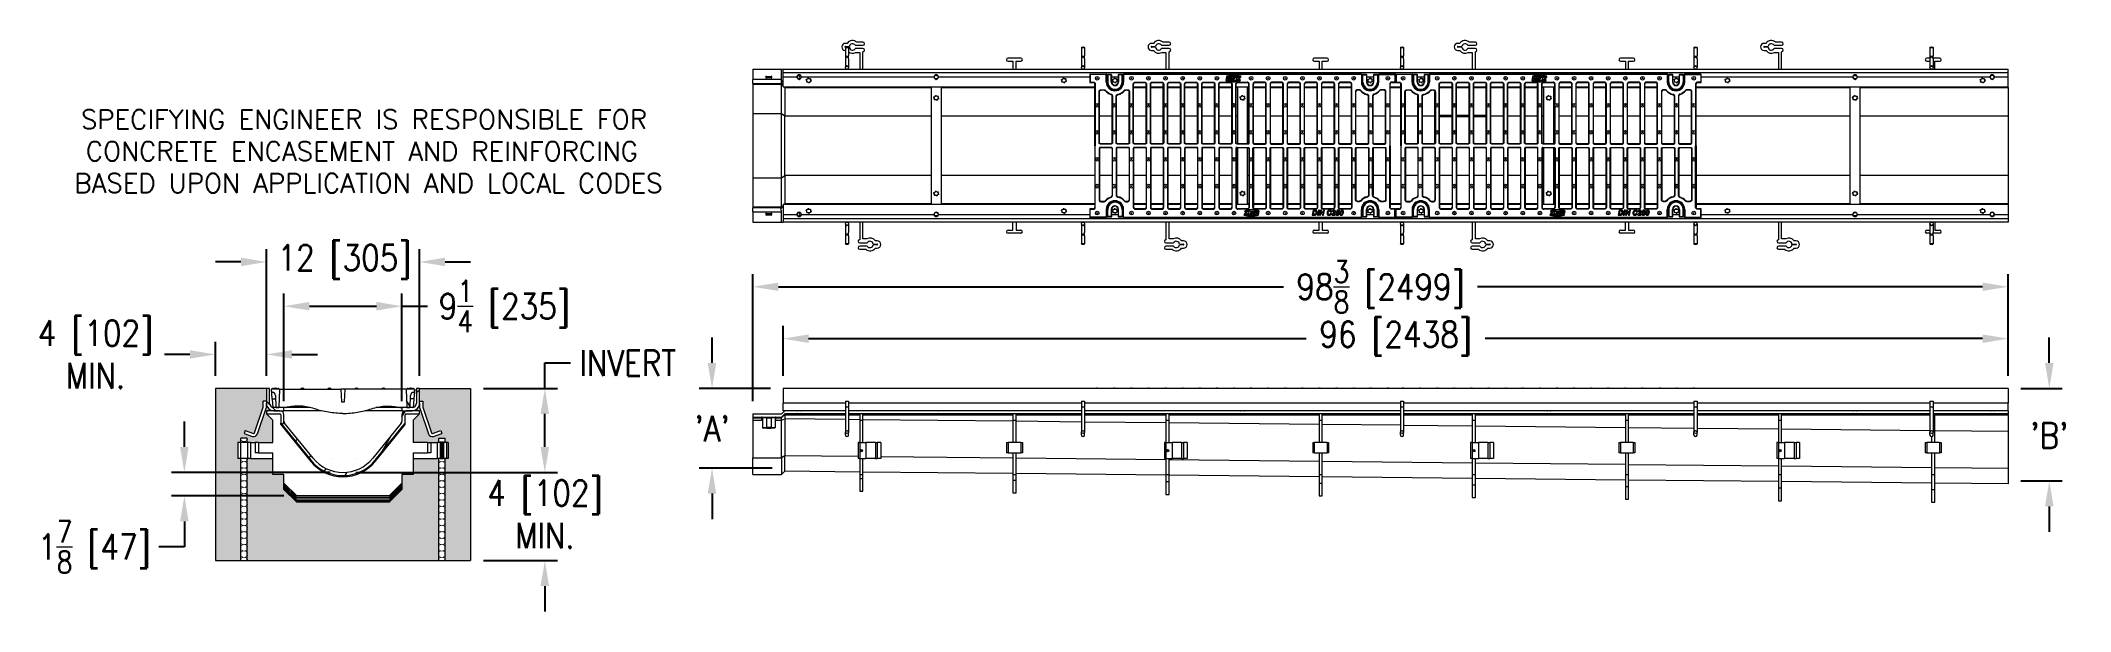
# Model space of a CAD drawing. Header units: inches. Extents: x -14 to 145, y 14 to 58.
import ezdxf

# ---------------------------------------------------------------- set-up
doc = ezdxf.new("R2010")
doc.units = ezdxf.units.IN
doc.header["$MEASUREMENT"] = 0
doc.linetypes.add('DASHED', pattern=[0.2067, 0.1654, -0.0413])
for name, color, linetype, lineweight in [('Hidden Narrow (ANSI)', 7, 'DASHED', 25), ('Visible (ANSI)', 7, 'Continuous', 50), ('Visible Narrow (ANSI)', 7, 'Continuous', 35)]:
    doc.layers.add(name, color=color, linetype=linetype, lineweight=lineweight)
doc.styles.add('ROMANS', font='romans.shx')
doc.styles.add('Sales', font='romans.shx', dxfattribs={"width": 0.85})
doc.dimstyles.new('Sales', dxfattribs={"dimtxt": 1, "dimasz": 1, "dimexe": 0.5, "dimexo": 0.5, "dimgap": 0.09, "dimtad": 0, "dimtih": 1, "dimtoh": 1, "dimdec": 6, "dimzin": 0, "dimdsep": 46, "dimlunit": 5, "dimtxsty": 'Sales', "dimcen": 0, "dimclrd": 7, "dimclre": 7, "dimclrt": 7, "dimadec": 0, "dimazin": 0, "dimtfac": 0.85, "dimtdec": 6, "dimtix": 1, "dimtofl": 0, "dimtmove": 0, "dimatfit": 3, "dimfxl": 0, "dimtolj": 1, "dimtzin": 0, "dimarcsym": 0})

msp = doc.modelspace()

# ---------------------------------------------------------------- texts
at = {"lineweight": 0, "insert": (11.56232, 49.67723), "char_height": 1.5, "width": 54.3445949, "attachment_point": 5, "style": 'ROMANS'}
msp.add_mtext('{\\Fc:\\WORKCNTR\\fonts\\romans.shx;\\W0.59524; }SPECIFYING ENGINEER IS RESPONSIBLE FOR {\\Fc:\\WORKCNTR\\fonts\\romans.shx;\\W0.59524; }CONCRETE ENCASEMENT AND REINFORCING {\\Fc:\\WORKCNTR\\fonts\\romans.shx;\\W0.59524; }BASED UPON APPLICATION AND LOCAL CODES', dxfattribs=at)

# ---------------------------------------------------------------- blocks, each defined once
blk = doc.blocks.new('*D1')
at = {"color": 7, "lineweight": -2}
for p, q in [((3.57, 32.07), (3.57, 42)), ((15.57, 32.07), (15.57, 42)), ((1.57, 41), (-0.43, 41)), ((17.57, 41), (19.57, 41))]:
    blk.add_line(p, q, dxfattribs=at)
at = {"color": 7}
for points in [[(1.57, 41.33), (1.57, 40.66), (3.57, 41)], [(17.57, 41.33), (17.57, 40.66), (15.57, 41)]]:
    blk.add_solid(points, dxfattribs=at)
at = {"layer": 'Defpoints', "color": 0}
for p in [(15.57, 41), (3.57, 31.07), (15.57, 31.07)]:
    blk.add_point(p, dxfattribs=at)
at = {"color": 7, "lineweight": 0, "insert": (9.68, 41), "char_height": 2, "attachment_point": 5, "style": 'Sales'}
blk.add_mtext('\\A1;12 [305]', dxfattribs=at)
blk = doc.blocks.new('*D2')
at = {"color": 7, "lineweight": -2}
for p, q in [((4.94, 30.07), (4.94, 38.52)), ((14.19, 30.07), (14.19, 38.52)), ((6.94, 37.52), (12.19, 37.52)), ((14.19, 37.52), (16.19, 37.52))]:
    blk.add_line(p, q, dxfattribs=at)
at = {"color": 7}
for points in [[(6.94, 37.86), (6.94, 37.19), (4.94, 37.52)], [(12.19, 37.86), (12.19, 37.19), (14.19, 37.52)]]:
    blk.add_solid(points, dxfattribs=at)
at = {"layer": 'Defpoints', "color": 0}
for p in [(14.19, 37.52), (4.94, 29.07), (14.19, 29.07)]:
    blk.add_point(p, dxfattribs=at)
at = {"color": 7, "lineweight": 0, "insert": (22.21, 37.52), "char_height": 2, "attachment_point": 5, "style": 'Sales'}
blk.add_mtext('\\A1;9{\\H0.850000x;\\S1/4;} [235]', dxfattribs=at)
blk = doc.blocks.new('*D3')
at = {"color": 7, "lineweight": -2}
for p, q in [((25.39, 31.07), (25.39, 33.07)), ((25.39, 33.07), (27.39, 33.07)), ((20.57, 31.07), (26.39, 31.07)), ((25.39, 26.48), (25.39, 29.07)), ((10.57, 24.48), (26.39, 24.48))]:
    blk.add_line(p, q, dxfattribs=at)
at = {"color": 7}
for points in [[(25.05, 29.07), (25.72, 29.07), (25.39, 31.07)], [(25.05, 26.48), (25.72, 26.48), (25.39, 24.48)]]:
    blk.add_solid(points, dxfattribs=at)
at = {"layer": 'Defpoints', "color": 0}
for p in [(19.57, 31.07), (25.39, 31.07), (9.57, 24.48)]:
    blk.add_point(p, dxfattribs=at)
at = {"color": 7, "lineweight": 0, "insert": (31.89, 33.07), "char_height": 2, "attachment_point": 5, "style": 'Sales'}
blk.add_mtext('\\A1;INVERT', dxfattribs=at)
blk = doc.blocks.new('*D4')
at = {"color": 7, "lineweight": -2}
for p, q in [((25.39, 26.48), (25.39, 28.48)), ((10.57, 24.48), (26.39, 24.48)), ((20.57, 17.57), (26.39, 17.57)), ((25.39, 15.57), (25.39, 13.57))]:
    blk.add_line(p, q, dxfattribs=at)
at = {"color": 7}
for points in [[(25.05, 26.48), (25.72, 26.48), (25.39, 24.48)], [(25.05, 15.57), (25.72, 15.57), (25.39, 17.57)]]:
    blk.add_solid(points, dxfattribs=at)
at = {"layer": 'Defpoints', "color": 0}
for p in [(9.57, 24.48), (19.57, 17.57), (25.39, 17.57)]:
    blk.add_point(p, dxfattribs=at)
at = {"color": 7, "lineweight": 0, "insert": (25.39, 21.2), "char_height": 2, "attachment_point": 5, "style": 'Sales'}
blk.add_mtext('\\A1;4 [102]\\PMIN.', dxfattribs=at)
blk = doc.blocks.new('*D5')
at = {"color": 7, "lineweight": -2}
for p, q in [((-2.86, 26.48), (-2.86, 28.48)), ((8.56, 24.48), (-3.86, 24.48)), ((4.94, 22.64), (-3.86, 22.64)), ((-2.86, 20.64), (-2.86, 18.64)), ((-2.86, 18.64), (-4.86, 18.64))]:
    blk.add_line(p, q, dxfattribs=at)
at = {"color": 7}
for points in [[(-3.2, 26.48), (-2.53, 26.48), (-2.86, 24.48)], [(-3.2, 20.64), (-2.53, 20.64), (-2.86, 22.64)]]:
    blk.add_solid(points, dxfattribs=at)
at = {"layer": 'Defpoints', "color": 0}
for p in [(9.56, 24.48), (-2.86, 22.64), (5.94, 22.64)]:
    blk.add_point(p, dxfattribs=at)
at = {"color": 7, "lineweight": 0, "insert": (-9.92, 18.64), "char_height": 2, "attachment_point": 5, "style": 'Sales'}
blk.add_mtext('\\A1;1{\\H0.850000x;\\S7/8;} [47]', dxfattribs=at)
blk = doc.blocks.new('*D6')
at = {"color": 7, "lineweight": -2}
for p, q in [((44.06, 32.07), (44.06, 35.98)), ((140.06, 32.07), (140.06, 35.98)), ((46.06, 34.98), (85.05, 34.98)), ((138.06, 34.98), (99.08, 34.98))]:
    blk.add_line(p, q, dxfattribs=at)
at = {"color": 7}
for points in [[(46.06, 35.31), (46.06, 34.64), (44.06, 34.98)], [(138.06, 35.31), (138.06, 34.64), (140.06, 34.98)]]:
    blk.add_solid(points, dxfattribs=at)
at = {"layer": 'Defpoints', "color": 0}
for p in [(140.06, 34.98), (44.06, 31.07), (140.06, 31.07)]:
    blk.add_point(p, dxfattribs=at)
at = {"color": 7, "lineweight": 0, "insert": (92.06, 34.98), "char_height": 2, "attachment_point": 5, "style": 'Sales'}
blk.add_mtext('\\A1;96 [2438]', dxfattribs=at)
blk = doc.blocks.new('*D7')
at = {"color": 7, "lineweight": -2}
for p, q in [((41.69, 30.07), (41.69, 40.05)), ((140.06, 32.07), (140.06, 40.05)), ((43.69, 39.05), (83.27, 39.05)), ((138.06, 39.05), (98.48, 39.05))]:
    blk.add_line(p, q, dxfattribs=at)
at = {"color": 7}
for points in [[(43.69, 39.38), (43.69, 38.72), (41.69, 39.05)], [(138.06, 39.38), (138.06, 38.72), (140.06, 39.05)]]:
    blk.add_solid(points, dxfattribs=at)
at = {"layer": 'Defpoints', "color": 0}
for p in [(140.06, 39.05), (140.06, 31.07), (41.69, 29.07)]:
    blk.add_point(p, dxfattribs=at)
at = {"color": 7, "lineweight": 0, "insert": (90.88, 39.05), "char_height": 2, "attachment_point": 5, "style": 'Sales'}
blk.add_mtext('\\A1;98{\\H0.850000x;\\S3/8;} [2499]', dxfattribs=at)
blk = doc.blocks.new('*D8')
at = {"color": 7, "lineweight": -2}
for p, q in [((38.49, 33.07), (38.49, 35.07)), ((43.06, 31.07), (37.49, 31.07)), ((43.19, 24.82), (37.49, 24.82)), ((38.49, 22.82), (38.49, 20.82))]:
    blk.add_line(p, q, dxfattribs=at)
at = {"color": 7}
for points in [[(38.15, 33.07), (38.82, 33.07), (38.49, 31.07)], [(38.15, 22.82), (38.82, 22.82), (38.49, 24.82)]]:
    blk.add_solid(points, dxfattribs=at)
at = {"layer": 'Defpoints', "color": 0}
for p in [(44.06, 31.07), (38.49, 24.82), (44.19, 24.82)]:
    blk.add_point(p, dxfattribs=at)
at = {"color": 7, "lineweight": 0, "insert": (38.49, 27.92), "char_height": 2, "attachment_point": 5, "style": 'Sales'}
blk.add_mtext("\\A1;'A'", dxfattribs=at)
blk = doc.blocks.new('*D9')
at = {"color": 7, "lineweight": -2}
for p, q in [((143.29, 33.07), (143.29, 35.07)), ((141.06, 31.07), (144.29, 31.07)), ((141.06, 23.82), (144.29, 23.82)), ((143.29, 21.82), (143.29, 19.82))]:
    blk.add_line(p, q, dxfattribs=at)
at = {"color": 7}
for points in [[(142.95, 33.07), (143.62, 33.07), (143.29, 31.07)], [(142.95, 21.82), (143.62, 21.82), (143.29, 23.82)]]:
    blk.add_solid(points, dxfattribs=at)
at = {"layer": 'Defpoints', "color": 0}
for p in [(140.06, 31.07), (140.06, 23.82), (143.29, 23.82)]:
    blk.add_point(p, dxfattribs=at)
at = {"color": 7, "lineweight": 0, "insert": (143.29, 27.38), "char_height": 2, "attachment_point": 5, "style": 'Sales'}
blk.add_mtext("\\A1;'B'", dxfattribs=at)
blk = doc.blocks.new('*D10')
at = {"color": 7, "lineweight": -2}
for p, q in [((-2.43, 33.74), (-4.43, 33.74)), ((-0.43, 32.07), (-0.43, 34.74)), ((3.57, 32.2), (3.57, 34.74)), ((5.57, 33.74), (7.57, 33.74))]:
    blk.add_line(p, q, dxfattribs=at)
at = {"color": 7}
for points in [[(-2.43, 34.07), (-2.43, 33.41), (-0.43, 33.74)], [(5.57, 34.07), (5.57, 33.41), (3.57, 33.74)]]:
    blk.add_solid(points, dxfattribs=at)
at = {"layer": 'Defpoints', "color": 0}
for p in [(-0.43, 33.74), (-0.43, 31.07), (3.57, 31.2)]:
    blk.add_point(p, dxfattribs=at)
at = {"color": 7, "lineweight": 0, "insert": (-9.83, 33.74), "char_height": 2, "attachment_point": 5, "style": 'Sales'}
blk.add_mtext('\\A1;4 [102]\\PMIN.', dxfattribs=at)

# ---------------------------------------------------------------- dimensions: what is measured, and where the dimension line sits
at = {"lineweight": 0}
for base, p1, p2, picture, middle in [((15.56683, 40.99605), (3.56683, 31.07471), (15.56683, 31.07471), '*D1', (9.68225, 40.99605)), ((140.06318, 39.04955), (41.68818, 29.07471), (140.06318, 31.07471), '*D7', (90.87568, 39.04955)), ((14.19183, 37.52344), (4.94183, 29.07471), (14.19183, 29.07471), '*D2', (22.20874, 37.52344))]:
    dim = msp.add_linear_dim(base=base, p1=p1, p2=p2, dimstyle='Sales', override={"dimtxt": 2, "dimasz": 2, "dimexe": 1, "dimexo": 1, "dimgap": 0.5, "dimdec": 4, "dimtdec": 4}, dxfattribs=at)
    dim.commit()
    dim.dimension.update_dxf_attribs({"geometry": picture, "text_midpoint": middle, "dimtype": 160})
for base, p1, p2, angle, text, picture, middle in [((-0.43317, 33.74123), (3.56683, 31.19971), (-0.43317, 31.07471), 180, '<>\\PMIN.', '*D10', (-9.83079, 33.74123)), ((38.48687, 24.82469), (44.06318, 31.07471), (44.19079, 24.82469), 90, "'A'", '*D8', (38.48687, 27.9207)), ((143.28707, 23.82472), (140.06318, 31.07471), (140.06318, 23.82472), 90, "'B'", '*D9', (143.28707, 27.38162)), ((25.38651, 31.07471), (9.56683, 24.48199), (19.56683, 31.07471), 90, 'INVERT', '*D3', (31.89365, 33.07471)), ((25.38651, 17.57471), (9.56683, 24.48199), (19.56683, 17.57471), 90, '4 [102]\\PMIN.', '*D4', (25.38651, 21.19661))]:
    dim = msp.add_linear_dim(base=base, p1=p1, p2=p2, angle=angle, text=text, dimstyle='Sales', override={"dimtxt": 2, "dimasz": 2, "dimexe": 1, "dimexo": 1, "dimgap": 0.5, "dimdec": 4, "dimtdec": 4}, dxfattribs=at)
    dim.commit()
    dim.dimension.update_dxf_attribs({"geometry": picture, "text_midpoint": middle, "dimtype": 160})
dim = msp.add_linear_dim(base=(140.06318, 34.9768), p1=(44.06318, 31.07471), p2=(140.06318, 31.07471), dimstyle='Sales', override={"dimtxt": 2, "dimasz": 2, "dimexe": 1, "dimexo": 1, "dimgap": 0.5, "dimdec": 4, "dimtdec": 4}, dxfattribs=at)
dim.commit()
dim.dimension.update_dxf_attribs({"geometry": '*D6', "text_midpoint": (92.06318, 34.9768)})
dim = msp.add_linear_dim(base=(-2.864444, 22.636637), p1=(9.562835, 24.481994), p2=(5.941831, 22.636637), angle=90, dimstyle='Sales', override={"dimtxt": 2, "dimasz": 2, "dimexe": 1, "dimexo": 1, "dimgap": 0.5, "dimdec": 4, "dimtdec": 4}, dxfattribs=at)
dim.commit()
dim.dimension.update_dxf_attribs({"geometry": '*D5', "text_midpoint": (-9.915992, 18.636637), "dimtype": 160})

# ---------------------------------------------------------------- hatches: boundary and pattern name
at = {"lineweight": 0}
h = msp.add_hatch(dxfattribs=at)
h.set_pattern_fill('AR-CONC', color=256, scale=0.125, style=0)
h.set_pattern_definition([(50, (-78.1699, -56.14254), (0.8965752, -0.07844), [0.09375, -1.03125]), (355, (-78.1699, -56.1425), (-0.173439, 0.94024), [0.075, -0.825]), (100.4514, (-78.0952, -56.1491), (0.723137, 0.8617994), [0.079675, -0.8764276]), (46.1842, (-78.1699, -55.8925), (1.334051, -0.206899), [0.140625, -1.546875]), (96.6356, (-78.0588, -55.9098), (1.168328, 1.217647), [0.119513, -1.314641]), (351.1842, (-78.1699, -55.8925), (1.168327, 1.217648), [0.1125, -1.2375]), (21, (-78.0449, -55.95504), (0.746134, -0.5032736), [0.09375, -1.03125]), (326, (-78.0449, -55.955), (0.304144, 0.9064376), [0.075, -0.825]), (71.4514, (-77.98275, -55.997), (1.050278, 0.403163), [0.079675, -0.8764276]), (37.5, (-78.16992, -56.14254), (0.0151998, 0.4161173), [0, -0.815, 0, -0.8375, 0, -0.828125]), (7.5, (-78.16992, -56.14254), (0.3288369, 0.4930146), [0, -0.4775, 0, -0.79625, 0, -0.315625]), (327.5, (-78.44867, -56.14254), (0.66727804, -0.0281936), [0, -0.3125, 0, -0.975, 0, -1.29375]), (317.5, (-78.5737, -56.14254), (0.7289827, 0.1251312), [0, -0.40625, 0, -0.6475, 0, -0.91875])])
h.paths.add_polyline_path([(17.06683, 17.57471), (17.06683, 25.57471), (16.94183, 25.57471), (15.06683, 25.57471), (15.06683, 24.32471), (14.19183, 24.32471), (14.19183, 23.63664), (14.19183, 23.51147), (14.19183, 23.38631), (14.19183, 23.26115), (14.19183, 23.13599), (13.19183, 22.13599), (5.94183, 22.13599), (4.94183, 23.13599), (4.94183, 23.26115), (4.94183, 23.38631), (4.94183, 23.51147), (4.94183, 23.63664), (4.94183, 24.32471), (4.06683, 24.32471), (4.06683, 25.57471), (2.31683, 25.57471), (2.06683, 25.57471), (2.06683, 17.57471)])
h.paths.add_polyline_path([(19.56683, 31.07471), (15.56683, 31.07471), (15.56683, 30.07471), (15.81683, 30.07471), (15.81683, 29.6263, 0.081995329), (15.82015, 29.60621), (16.50671, 27.58366, 0.414213562), (16.58599, 27.54456), (17.237, 27.76555), (17.31736, 27.52882), (16.66635, 27.30783, -0.414213562), (16.26998, 27.5033), (15.58342, 29.52585, -0.081995329), (15.56683, 29.6263), (15.56683, 29.90871, -0.414213562), (14.98283, 29.32471), (15.56683, 29.32471), (15.56683, 29.07471), (15.06683, 28.57471), (15.06683, 26.82471), (16.19183, 26.82471), (16.44183, 26.82471), (16.94183, 26.82471), (17.06683, 26.82471), (17.06683, 27.16451), (17.56683, 27.16451), (17.56683, 26.82471), (17.69183, 26.82471), (17.81683, 26.82471), (17.81683, 25.57471), (17.69183, 25.57471), (17.56683, 25.57471), (17.56683, 17.57471), (19.56683, 17.57471)])
h.paths.add_polyline_path([(3.31351, 29.60621, 0.081995329), (3.31683, 29.6263), (3.31683, 30.07471), (3.56683, 30.07471), (3.56683, 31.07471), (-0.43317, 31.07471), (-0.43317, 17.57471), (1.56683, 17.57471), (1.56683, 25.57471), (1.53558, 25.57471), (1.31683, 25.57471), (1.31683, 26.82471), (1.56683, 26.82471), (1.56683, 27.16451), (2.06683, 27.16451), (2.06683, 26.82471), (2.09808, 26.82471), (2.31683, 26.82471), (2.69183, 26.82471), (2.94183, 26.82471), (4.06683, 26.82471), (4.06683, 28.57471), (3.56683, 29.07471), (3.56683, 29.32471), (4.15083, 29.32471, -0.414213562), (3.56683, 29.90871), (3.56683, 29.6263, -0.081995329), (3.55025, 29.52585), (2.86368, 27.5033, -0.414213562), (2.46732, 27.30783), (1.8163, 27.52882), (1.89666, 27.76555), (2.54768, 27.54456, 0.414213562), (2.62695, 27.58366)])
h = msp.add_hatch(dxfattribs=at)
h.set_pattern_fill('ANSI31', color=256, scale=12.5, angle=90, style=0)
h.set_pattern_definition([(135, (-78.17, -56.1425), (-1.104854, -1.104854), [])])
edge = h.paths.add_edge_path()
edge.add_ellipse((4.15083, 29.90871), major_axis=(-0.584, 0), ratio=1, start_angle=0, end_angle=90)
edge.add_line((4.15083, 29.32471), (4.62933, 29.32471))
edge.add_line((4.62933, 29.32471), (4.94183, 29.32471))
edge.add_line((4.94183, 29.32471), (4.94183, 29.57471))
edge.add_line((4.94183, 29.57471), (4.53286, 29.57471))
edge.add_line((4.53286, 29.57471), (4.3408, 29.57471))
edge.add_line((4.3408, 29.57471), (4.15083, 29.57471))
edge.add_ellipse((4.15083, 29.90871), major_axis=(0, -0.334), ratio=1, start_angle=270, end_angle=360, ccw=False)
edge.add_line((3.81683, 29.90871), (3.81683, 31.07471))
edge.add_line((3.81683, 31.07471), (3.56683, 31.07471))
edge.add_line((3.56683, 31.07471), (3.56683, 29.90871))
h = msp.add_hatch(dxfattribs=at)
h.set_pattern_fill('ANSI31', color=256, scale=12.5, angle=75, style=0)
h.set_pattern_definition([(120, (-78.17, -56.1425), (-1.353165, -0.78125), [])])
edge = h.paths.add_edge_path()
edge.add_ellipse((9.47555, 30.04471), major_axis=(-0.02997, -0.00131), ratio=1, start_angle=0, end_angle=87.5)
edge.add_line((9.47555, 30.01471), (9.65811, 30.01471))
edge.add_ellipse((9.65811, 30.04471), major_axis=(0, -0.03), ratio=1, start_angle=0, end_angle=87.5)
edge.add_line((9.68808, 30.0434), (9.72913, 30.9834))
edge.add_ellipse((9.69915, 30.98471), major_axis=(0.02997, -0.00131), ratio=1, start_angle=0, end_angle=92.5)
edge.add_line((9.69915, 31.01471), (9.43451, 31.01471))
edge.add_ellipse((9.43451, 30.98471), major_axis=(0, 0.03), ratio=1, start_angle=0, end_angle=92.5)
edge.add_line((9.40454, 30.9834), (9.44558, 30.0434))
edge = h.paths.add_edge_path()
edge.add_ellipse((14.79286, 29.60471), major_axis=(0, -0.03), ratio=1, start_angle=0, end_angle=88)
edge.add_line((14.82284, 29.60366), (14.85496, 30.52343))
edge.add_ellipse((15.10481, 30.51471), major_axis=(-0.24985, 0.00872), ratio=1, start_angle=272, end_angle=360, ccw=False)
edge.add_line((15.10481, 30.76471), (15.12858, 30.76471))
edge.add_ellipse((15.12858, 30.79471), major_axis=(0, -0.03), ratio=1, start_angle=0, end_angle=80)
edge.add_line((15.15812, 30.7895), (15.19183, 30.98068))
edge.add_line((15.19183, 30.98068), (15.19183, 30.98471))
edge.add_ellipse((15.16183, 30.98471), major_axis=(0.03, 0), ratio=1, start_angle=0, end_angle=90)
edge.add_line((15.16183, 31.01471), (14.55261, 31.01471))
edge.add_ellipse((14.55261, 30.98471), major_axis=(0, 0.03), ratio=1, start_angle=0, end_angle=92)
edge.add_line((14.52263, 30.98366), (14.57082, 29.60366))
edge.add_ellipse((14.6008, 29.60471), major_axis=(-0.02998, -0.00105), ratio=1, start_angle=0, end_angle=88)
edge.add_line((14.6008, 29.57471), (14.79286, 29.57471))
edge = h.paths.add_edge_path()
edge.add_ellipse((4.3408, 29.60471), major_axis=(-0.02998, -0.00105), ratio=1, start_angle=0, end_angle=88)
edge.add_line((4.3408, 29.57471), (4.53286, 29.57471))
edge.add_ellipse((4.53286, 29.60471), major_axis=(0, -0.03), ratio=1, start_angle=0, end_angle=88)
edge.add_line((4.56284, 29.60366), (4.61103, 30.98366))
edge.add_ellipse((4.58105, 30.98471), major_axis=(0.02998, -0.00105), ratio=1, start_angle=0, end_angle=92)
edge.add_line((4.58105, 31.01471), (3.97183, 31.01471))
edge.add_ellipse((3.97183, 30.98471), major_axis=(0, 0.03), ratio=1, start_angle=0, end_angle=90)
edge.add_line((3.94183, 30.98471), (3.94183, 30.98068))
edge.add_line((3.94183, 30.98068), (3.97554, 30.7895))
edge.add_ellipse((4.00509, 30.79471), major_axis=(-0.02954, -0.00521), ratio=1, start_angle=0, end_angle=80)
edge.add_line((4.00509, 30.76471), (4.02885, 30.76471))
edge.add_ellipse((4.02885, 30.51471), major_axis=(0, 0.25), ratio=1, start_angle=272, end_angle=360, ccw=False)
edge.add_line((4.2787, 30.52343), (4.31082, 29.60366))
h = msp.add_hatch(dxfattribs=at)
h.set_pattern_fill('ANSI31', color=256, scale=12.5, style=0)
h.set_pattern_definition([(45, (-78.17, -56.1425), (-1.104854, 1.104854), [])])
edge = h.paths.add_edge_path()
edge.add_ellipse((14.98283, 29.90871), major_axis=(0, -0.584), ratio=1, start_angle=0, end_angle=90)
edge.add_line((15.56683, 29.90871), (15.56683, 31.07471))
edge.add_line((15.56683, 31.07471), (15.31683, 31.07471))
edge.add_line((15.31683, 31.07471), (15.31683, 29.90871))
edge.add_ellipse((14.98283, 29.90871), major_axis=(0.334, 0), ratio=1, start_angle=270, end_angle=360, ccw=False)
edge.add_line((14.98283, 29.57471), (14.79286, 29.57471))
edge.add_line((14.79286, 29.57471), (14.6008, 29.57471))
edge.add_line((14.6008, 29.57471), (14.19183, 29.57471))
edge.add_line((14.19183, 29.57471), (14.19183, 29.32471))
edge.add_line((14.19183, 29.32471), (14.50433, 29.32471))
edge.add_line((14.50433, 29.32471), (14.98283, 29.32471))
h = msp.add_hatch(dxfattribs=at)
h.set_pattern_fill('ANSI31', color=256, scale=12.5, angle=15, style=0)
h.set_pattern_definition([(60, (-78.17, -56.1425), (-1.353165, 0.78125), [])])
edge = h.paths.add_edge_path()
edge.add_ellipse((4.62933, 29.01221), major_axis=(0.3125, 0), ratio=1, start_angle=0, end_angle=90)
edge.add_line((4.62933, 29.32471), (4.15083, 29.32471))
edge.add_line((4.15083, 29.32471), (3.56683, 29.32471))
edge.add_line((3.56683, 29.32471), (3.56683, 29.07471))
edge.add_line((3.56683, 29.07471), (4.62933, 29.07471))
edge.add_ellipse((4.62933, 29.01221), major_axis=(0, 0.0625), ratio=1, start_angle=270, end_angle=360, ccw=False)
edge.add_line((4.69183, 29.01221), (4.69183, 28.33781))
edge.add_line((4.69183, 28.33781), (7.04111, 25.4367))
edge.add_ellipse((9.56683, 27.48199), major_axis=(0, 3.25), ratio=1, start_angle=129, end_angle=231)
edge.add_line((12.09256, 25.4367), (14.44183, 28.33781))
edge.add_line((14.44183, 28.33781), (14.44183, 29.01221))
edge.add_ellipse((14.50433, 29.01221), major_axis=(-0.0625, 0), ratio=1, start_angle=270, end_angle=360, ccw=False)
edge.add_line((14.50433, 29.07471), (15.56683, 29.07471))
edge.add_line((15.56683, 29.07471), (15.56683, 29.32471))
edge.add_line((15.56683, 29.32471), (14.98283, 29.32471))
edge.add_line((14.98283, 29.32471), (14.50433, 29.32471))
edge.add_ellipse((14.50433, 29.01221), major_axis=(0, 0.3125), ratio=1, start_angle=0, end_angle=90)
edge.add_line((14.19183, 29.01221), (14.19183, 28.51488))
edge.add_ellipse((13.94183, 28.51488), major_axis=(0, -0.25001), ratio=0.999945609, start_angle=50.9984758, end_angle=90, ccw=False)
edge.add_line((14.13611, 28.35754), (11.89827, 25.59403))
edge.add_ellipse((9.56683, 27.48199), major_axis=(0, -3), ratio=1, start_angle=309, end_angle=411, ccw=False)
edge.add_line((7.23539, 25.59403), (4.99755, 28.35754))
edge.add_ellipse((5.19183, 28.51488), major_axis=(0, -0.25001), ratio=0.999945609, start_angle=270, end_angle=309.0015242, ccw=False)
edge.add_line((4.94183, 28.51488), (4.94183, 29.01221))

# ---------------------------------------------------------------- linework, layer by layer
for p, q in [((-0.43317, 31.07471), (-0.43317, 17.57471)), ((3.56683, 31.07471), (-0.43317, 31.07471)), ((3.81683, 31.07471), (3.56683, 31.07471)), ((3.56683, 31.07471), (3.56683, 29.90871)), ((3.81683, 29.90871), (3.81683, 31.07471)), ((3.94183, 30.98471), (3.94183, 30.98068)), ((3.94183, 30.98068), (3.97554, 30.7895)), ((3.94193, 30.97959), (4.00206, 30.29227)), ((4.58105, 31.01471), (3.97183, 31.01471)), ((3.97554, 30.7895), (3.97746, 30.77863)), ((4.00207, 30.29209), (4.00206, 30.29227)), ((4.00207, 30.29209), (4.00954, 30.2068)), ((4.00509, 30.76471), (4.02885, 30.76471)), ((4.03196, 30.26471), (4.22682, 30.26471)), ((4.11683, 31.06471), (4.03754, 31.06471)), ((4.03754, 31.01471), (4.03754, 31.06471)), ((4.11683, 31.01471), (4.11683, 31.06471)), ((4.1368, 31.02592), (4.1368, 31.06471)), ((4.14183, 31.06471), (4.16721, 31.06471)), ((4.14183, 31.03496), (4.14183, 31.06471)), ((4.22682, 30.26471), (4.22979, 30.26471)), ((4.24845, 31.09471), (4.30521, 31.09471)), ((4.2787, 30.52343), (4.31082, 29.60366)), ((4.38645, 31.06471), (4.44183, 31.06471)), ((4.44183, 31.01471), (4.44183, 31.06471)), ((4.54834, 31.06471), (4.46945, 31.06471)), ((4.46945, 31.01471), (4.46945, 31.06471)), ((4.54834, 31.01471), (4.54834, 31.06471)), ((4.56284, 29.60366), (4.61103, 30.98366)), ((6.36445, 31.09471), (6.42121, 31.09471)), ((8.48045, 31.09471), (8.53721, 31.09471)), ((9.40454, 30.9834), (9.44558, 30.0434)), ((9.69915, 31.01471), (9.43451, 31.01471)), ((9.68808, 30.0434), (9.72913, 30.9834)), ((10.59645, 31.09471), (10.65321, 31.09471)), ((12.71245, 31.09471), (12.76921, 31.09471)), ((14.52263, 30.98366), (14.57082, 29.60366)), ((15.16183, 31.01471), (14.55261, 31.01471)), ((14.66421, 31.06471), (14.58532, 31.06471)), ((14.58532, 31.01471), (14.58532, 31.06471)), ((14.66421, 31.06471), (14.69183, 31.06471)), ((14.66421, 31.01471), (14.66421, 31.06471)), ((14.69183, 31.06471), (14.74191, 31.06471)), ((14.69183, 31.01471), (14.69183, 31.06471)), ((14.74191, 31.06471), (14.74721, 31.06471)), ((14.74191, 31.0599), (14.74191, 31.06471)), ((14.82284, 29.60366), (14.85496, 30.52343)), ((14.82845, 31.09471), (14.88521, 31.09471)), ((14.90685, 30.26471), (14.90387, 30.26471)), ((15.1017, 30.26471), (14.90685, 30.26471)), ((14.96645, 31.06471), (14.99183, 31.06471)), ((14.99183, 31.03496), (14.99183, 31.06471)), ((14.99686, 31.06471), (15.01683, 31.06471)), ((14.99686, 31.02592), (14.99686, 31.06471)), ((15.01683, 31.01471), (15.01683, 31.06471)), ((15.09612, 31.06471), (15.01683, 31.06471)), ((15.09612, 31.01471), (15.09612, 31.06471)), ((15.10481, 30.76471), (15.12858, 30.76471)), ((15.13159, 30.29209), (15.12413, 30.2068)), ((15.13159, 30.29209), (15.1316, 30.29227)), ((15.19174, 30.97959), (15.1316, 30.29227)), ((15.15812, 30.7895), (15.1562, 30.77863)), ((15.15812, 30.7895), (15.19183, 30.98068)), ((15.19183, 30.98068), (15.19183, 30.98471)), ((15.56683, 31.07471), (15.31683, 31.07471)), ((15.31683, 31.07471), (15.31683, 29.90871)), ((15.56683, 29.90871), (15.56683, 31.07471)), ((15.56683, 31.07471), (19.56683, 31.07471)), ((19.56683, 31.07471), (19.56683, 17.57471)), ((2.62695, 27.58366), (3.31351, 29.60621)), ((2.86368, 27.5033), (3.55025, 29.52585)), ((3.56683, 30.07471), (3.31683, 30.07471)), ((3.31683, 29.6263), (3.31683, 30.07471)), ((3.56683, 29.6263), (3.56683, 29.90871)), ((4.62933, 29.32471), (3.56683, 29.32471)), ((3.56683, 29.32471), (3.56683, 29.07471)), ((3.56683, 29.07471), (4.62933, 29.07471)), ((4.06683, 28.57471), (3.56683, 29.07471)), ((4.00954, 30.2068), (4.06244, 29.60209)), ((4.94183, 29.57471), (4.15083, 29.57471)), ((4.15083, 29.32471), (4.94183, 29.32471)), ((4.3408, 29.57471), (4.53286, 29.57471)), ((4.69183, 29.01221), (4.69183, 28.33781)), ((4.94183, 29.32471), (4.94183, 29.57471)), ((7.84922, 29.32471), (4.94183, 29.32471)), ((4.94183, 28.51488), (4.94183, 29.01221)), ((6.99282, 29.57471), (4.95683, 29.57471)), ((9.47555, 30.01471), (9.65811, 30.01471)), ((14.19183, 29.32471), (11.28445, 29.32471)), ((14.17683, 29.57471), (12.14084, 29.57471)), ((14.98283, 29.57471), (14.19183, 29.57471)), ((14.19183, 29.57471), (14.19183, 29.32471)), ((14.19183, 29.32471), (14.98283, 29.32471)), ((14.19183, 29.01221), (14.19183, 28.51488)), ((14.44183, 28.33781), (14.44183, 29.01221)), ((15.56683, 29.32471), (14.50433, 29.32471)), ((14.50433, 29.07471), (15.56683, 29.07471)), ((14.6008, 29.57471), (14.79286, 29.57471)), ((15.56683, 29.07471), (15.06683, 28.57471)), ((15.12413, 30.2068), (15.07122, 29.60209)), ((15.56683, 30.07471), (15.81683, 30.07471)), ((15.56683, 29.90871), (15.56683, 29.6263)), ((15.56683, 29.07471), (15.56683, 29.32471)), ((15.58342, 29.52585), (16.26998, 27.5033)), ((15.81683, 30.07471), (15.81683, 29.6263)), ((15.82015, 29.60621), (16.50671, 27.58366)), ((2.06683, 27.16451), (1.56683, 27.16451)), ((1.56683, 26.82471), (1.56683, 27.16451)), ((1.89666, 27.76555), (1.8163, 27.52882)), ((1.8163, 27.52882), (2.46732, 27.30783)), ((1.89666, 27.76555), (2.54768, 27.54456)), ((2.06683, 26.82471), (2.06683, 27.16451)), ((4.06683, 26.82471), (4.06683, 28.57471)), ((4.69183, 28.33781), (7.04111, 25.4367)), ((4.69183, 28.24376), (4.69183, 28.33781)), ((4.69183, 28.24376), (4.69183, 28.24246)), ((4.69183, 28.24246), (7.04111, 25.34135)), ((7.23539, 25.59403), (4.99755, 28.35754)), ((14.13611, 28.35754), (11.89827, 25.59403)), ((12.09256, 25.4367), (14.44183, 28.33781)), ((12.09256, 25.34135), (14.44183, 28.24246)), ((14.44183, 28.24376), (14.44183, 28.33781)), ((14.44183, 28.24246), (14.44183, 28.24376)), ((15.06683, 28.57471), (15.06683, 26.82471)), ((16.58599, 27.54456), (17.237, 27.76555)), ((16.66635, 27.30783), (17.31736, 27.52882)), ((17.06683, 26.82471), (17.06683, 27.16451)), ((17.06683, 27.16451), (17.56683, 27.16451)), ((17.237, 27.76555), (17.31736, 27.52882)), ((17.56683, 26.82471), (17.56683, 27.16451)), ((1.53558, 26.82471), (1.31683, 26.82471)), ((1.31683, 26.82471), (1.31683, 25.57471)), ((1.53558, 25.57471), (1.31683, 25.57471)), ((1.53558, 26.82471), (1.53558, 25.57471)), ((2.09808, 26.82471), (1.53558, 26.82471)), ((2.09808, 25.57471), (1.53558, 25.57471)), ((1.56683, 17.57471), (1.56683, 25.57471)), ((2.06683, 17.57471), (2.06683, 25.57471)), ((2.09808, 26.82471), (2.09808, 25.57471)), ((2.31683, 26.82471), (2.09808, 26.82471)), ((2.31683, 25.57471), (2.09808, 25.57471)), ((2.31683, 26.82471), (2.69183, 26.82471)), ((2.31683, 26.82471), (2.31683, 25.57471)), ((2.31683, 25.57471), (4.06683, 25.57471)), ((2.94183, 26.82471), (2.69183, 26.82471)), ((2.69183, 26.82471), (2.69183, 26.01221)), ((2.94183, 26.01221), (2.69183, 26.01221)), ((2.94183, 26.82471), (2.94183, 26.01221)), ((2.94183, 26.82471), (4.06683, 26.82471)), ((2.94183, 26.01221), (4.06683, 26.01221)), ((4.06683, 24.32471), (4.06683, 26.01221)), ((16.19183, 26.82471), (15.06683, 26.82471)), ((15.06683, 26.01221), (16.19183, 26.01221)), ((15.06683, 26.01221), (15.06683, 24.32471)), ((15.06683, 25.57471), (16.94183, 25.57471)), ((16.19183, 26.82471), (16.19183, 26.01221)), ((16.19183, 26.82471), (16.44183, 26.82471)), ((16.44183, 26.01221), (16.19183, 26.01221)), ((16.44183, 26.82471), (16.44183, 26.01221)), ((16.44183, 26.82471), (16.94183, 26.82471)), ((16.94183, 26.82471), (16.94183, 25.57471)), ((17.19183, 26.82471), (16.94183, 26.82471)), ((17.19183, 25.57471), (16.94183, 25.57471)), ((17.06683, 17.57471), (17.06683, 25.57471)), ((17.19183, 26.82471), (17.19183, 25.57471)), ((17.19183, 26.82471), (17.28558, 26.82471)), ((17.19183, 25.57471), (17.28558, 25.57471)), ((17.28558, 26.82471), (17.28558, 25.57471)), ((17.28558, 26.82471), (17.34808, 26.82471)), ((17.28558, 25.57471), (17.34808, 25.57471)), ((17.34808, 26.82471), (17.34808, 25.57471)), ((17.34808, 26.82471), (17.44183, 26.82471)), ((17.34808, 25.57471), (17.44183, 25.57471)), ((17.44183, 26.82471), (17.44183, 25.57471)), ((17.69183, 26.82471), (17.44183, 26.82471)), ((17.69183, 25.57471), (17.44183, 25.57471)), ((17.56683, 17.57471), (17.56683, 25.57471)), ((17.69183, 26.82471), (17.69183, 25.57471)), ((17.81683, 26.82471), (17.69183, 26.82471)), ((17.81683, 25.57471), (17.69183, 25.57471)), ((17.81683, 26.82471), (17.81683, 25.57471)), ((4.94183, 24.32471), (4.06683, 24.32471)), ((4.94183, 23.63664), (4.94183, 24.32471)), ((14.19183, 24.32471), (14.19183, 23.63664)), ((15.06683, 24.32471), (14.19183, 24.32471)), ((5.94183, 22.63664), (4.94183, 23.63664)), ((4.94183, 23.51147), (4.94183, 23.63664)), ((4.94183, 23.38631), (4.94183, 23.51147)), ((5.94183, 22.51147), (4.94183, 23.51147)), ((4.94183, 23.26115), (4.94183, 23.38631)), ((5.94183, 22.38631), (4.94183, 23.38631)), ((4.94183, 23.13599), (4.94183, 23.26115)), ((5.94183, 22.26115), (4.94183, 23.26115)), ((5.94183, 22.13599), (4.94183, 23.13599)), ((13.19183, 22.63664), (5.94183, 22.63664)), ((13.19183, 22.51147), (5.94183, 22.51147)), ((13.19183, 22.38631), (5.94183, 22.38631)), ((14.19183, 23.63664), (13.19183, 22.63664)), ((14.19183, 23.51147), (13.19183, 22.51147)), ((14.19183, 23.38631), (13.19183, 22.38631)), ((14.19183, 23.26115), (13.19183, 22.26115)), ((14.19183, 23.13599), (13.19183, 22.13599)), ((14.19183, 23.63664), (14.19183, 23.51147)), ((14.19183, 23.51147), (14.19183, 23.38631)), ((14.19183, 23.38631), (14.19183, 23.26115)), ((14.19183, 23.26115), (14.19183, 23.13599)), ((13.19183, 22.26115), (5.94183, 22.26115)), ((13.19183, 22.13599), (5.94183, 22.13599)), ((-0.43317, 17.57471), (19.56683, 17.57471))]:
    msp.add_line(p, q, dxfattribs=at)
at = {"lineweight": 0, "const_width": 0.05}
for points in [[(1.52489, 27.10292, 0.657461724), (2.10877, 27.10292, 1)], [(1.52489, 25.51215, 0.657461724), (2.10877, 25.51215, 1)], [(2.03987, 26.82471, 0.409519246), (1.59379, 26.82471)], [(17.60877, 25.51215, -0.657461724), (17.02489, 25.51215, -1)], [(17.09379, 26.82471, -0.409519246), (17.53987, 26.82471)], [(2.10877, 25.13334, 0.657461724), (1.52489, 25.13334, 1)], [(1.52489, 25.01215, 0.657461724), (2.10877, 25.01215, 1)], [(2.10877, 24.63334, 0.657461724), (1.52489, 24.63334, 1)], [(1.52489, 24.51215, 0.657461724), (2.10877, 24.51215, 1)], [(2.10877, 24.13334, 0.657461724), (1.52489, 24.13334, 1)], [(1.52489, 24.01215, 0.657461724), (2.10877, 24.01215, 1)], [(17.02489, 25.13334, -0.657461724), (17.60877, 25.13334, -1)], [(17.60877, 25.01215, -0.657461724), (17.02489, 25.01215, -1)], [(17.02489, 24.63334, -0.657461724), (17.60877, 24.63334, -1)], [(17.60877, 24.51215, -0.657461724), (17.02489, 24.51215, -1)], [(17.02489, 24.13334, -0.657461724), (17.60877, 24.13334, -1)], [(17.60877, 24.01215, -0.657461724), (17.02489, 24.01215, -1)], [(2.10877, 23.63334, 0.657461724), (1.52489, 23.63334, 1)], [(1.52489, 23.51215, 0.657461724), (2.10877, 23.51215, 1)], [(2.10877, 23.13334, 0.657461724), (1.52489, 23.13334, 1)], [(1.52489, 23.01215, 0.657461724), (2.10877, 23.01215, 1)], [(2.10877, 22.63334, 0.657461724), (1.52489, 22.63334, 1)], [(1.52489, 22.51215, 0.657461724), (2.10877, 22.51215, 1)], [(2.10877, 22.13334, 0.657461724), (1.52489, 22.13334, 1)], [(17.02489, 23.63334, -0.657461724), (17.60877, 23.63334, -1)], [(17.60877, 23.51215, -0.657461724), (17.02489, 23.51215, -1)], [(17.02489, 23.13334, -0.657461724), (17.60877, 23.13334, -1)], [(17.60877, 23.01215, -0.657461724), (17.02489, 23.01215, -1)], [(17.02489, 22.63334, -0.657461724), (17.60877, 22.63334, -1)], [(17.60877, 22.51215, -0.657461724), (17.02489, 22.51215, -1)], [(17.02489, 22.13334, -0.657461724), (17.60877, 22.13334, -1)], [(1.52489, 22.01215, 0.657461724), (2.10877, 22.01215, 1)], [(2.10877, 21.63334, 0.657461724), (1.52489, 21.63334, 1)], [(1.52489, 21.51215, 0.657461724), (2.10877, 21.51215, 1)], [(2.10877, 21.13334, 0.657461724), (1.52489, 21.13334, 1)], [(1.52489, 21.01215, 0.657461724), (2.10877, 21.01215, 1)], [(2.10877, 20.63334, 0.657461724), (1.52489, 20.63334, 1)], [(17.60877, 22.01215, -0.657461724), (17.02489, 22.01215, -1)], [(17.02489, 21.63334, -0.657461724), (17.60877, 21.63334, -1)], [(17.60877, 21.51215, -0.657461724), (17.02489, 21.51215, -1)], [(17.02489, 21.13334, -0.657461724), (17.60877, 21.13334, -1)], [(17.60877, 21.01215, -0.657461724), (17.02489, 21.01215, -1)], [(17.02489, 20.63334, -0.657461724), (17.60877, 20.63334, -1)], [(1.52489, 20.51215, 0.657461724), (2.10877, 20.51215, 1)], [(2.10877, 20.13334, 0.657461724), (1.52489, 20.13334, 1)], [(1.52489, 20.01215, 0.657461724), (2.10877, 20.01215, 1)], [(2.10877, 19.63334, 0.657461724), (1.52489, 19.63334, 1)], [(1.52489, 19.51215, 0.657461724), (2.10877, 19.51215, 1)], [(2.10877, 19.13334, 0.657461724), (1.52489, 19.13334, 1)], [(17.60877, 20.51215, -0.657461724), (17.02489, 20.51215, -1)], [(17.02489, 20.13334, -0.657461724), (17.60877, 20.13334, -1)], [(17.60877, 20.01215, -0.657461724), (17.02489, 20.01215, -1)], [(17.02489, 19.63334, -0.657461724), (17.60877, 19.63334, -1)], [(17.60877, 19.51215, -0.657461724), (17.02489, 19.51215, -1)], [(17.02489, 19.13334, -0.657461724), (17.60877, 19.13334, -1)], [(1.52489, 19.01215, 0.657461724), (2.10877, 19.01215, 1)], [(2.10877, 18.63334, 0.657461724), (1.52489, 18.63334, 1)], [(1.52489, 18.51215, 0.657461724), (2.10877, 18.51215, 1)], [(2.10877, 18.13334, 0.657461724), (1.52489, 18.13334, 1)], [(1.52489, 18.01215, 0.657461724), (2.10877, 18.01215, 1)], [(2.10877, 17.63334, 0.657461724), (1.52489, 17.63334, 1)], [(17.60877, 19.01215, -0.657461724), (17.02489, 19.01215, -1)], [(17.02489, 18.63334, -0.657461724), (17.60877, 18.63334, -1)], [(17.60877, 18.51215, -0.657461724), (17.02489, 18.51215, -1)], [(17.02489, 18.13334, -0.657461724), (17.60877, 18.13334, -1)], [(17.60877, 18.01215, -0.657461724), (17.02489, 18.01215, -1)], [(17.02489, 17.63334, -0.657461724), (17.60877, 17.63334, -1)]]:
    msp.add_lwpolyline(points, format="xyb", dxfattribs=at)
at = {"lineweight": 0}
for centre, radius, start, end in [((3.97183, 30.98471), 0.03, 90, 180), ((4.00509, 30.79471), 0.03, 190, 270), ((4.02885, 30.51471), 0.25, 2, 90), ((4.24845, 30.96971), 0.125, 90, 158.899804), ((4.22979, 30.20471), 0.06, 2, 90), ((4.30521, 30.96971), 0.125, 21.100196, 90), ((4.58105, 30.98471), 0.03, 358, 90), ((6.36445, 30.96971), 0.125, 90, 158.899804), ((6.42121, 30.96971), 0.125, 21.100196, 90), ((8.48045, 30.96971), 0.125, 90, 158.899804), ((8.53721, 30.96971), 0.125, 21.100196, 90), ((9.43451, 30.98471), 0.03, 90, 182.5), ((9.69915, 30.98471), 0.03, 357.5, 90), ((10.59645, 30.96971), 0.125, 90, 158.899804), ((10.65321, 30.96971), 0.125, 21.100196, 90), ((12.71245, 30.96971), 0.125, 90, 158.899804), ((12.76921, 30.96971), 0.125, 21.100196, 90), ((14.55261, 30.98471), 0.03, 90, 182), ((14.82845, 30.96971), 0.125, 90, 158.899804), ((14.90387, 30.20471), 0.06, 90, 178), ((15.10481, 30.51471), 0.25, 90, 178), ((14.88521, 30.96971), 0.125, 21.100196, 90), ((15.12858, 30.79471), 0.03, 270, 350), ((15.16183, 30.98471), 0.03, 0, 90), ((3.25433, 29.6263), 0.0625, 341.25, 0), ((3.25433, 29.6263), 0.3125, 341.25, 0), ((4.15083, 29.90871), 0.584, 180, 270), ((4.15083, 29.90871), 0.334, 180, 270), ((4.09233, 29.60471), 0.03, 185, 222.0195136), ((4.3408, 29.60471), 0.03, 182, 270), ((4.53286, 29.60471), 0.03, 270, 358), ((4.62933, 29.01221), 0.3125, 0, 90), ((4.62933, 29.01221), 0.0625, 0, 90), ((5.09811, 29.59971), 0.025, 270, 306.0706209), ((5.12755, 29.55929), 0.025, 96.4274053, 126.0706209), ((9.47555, 30.04471), 0.03, 182.5, 270), ((9.65811, 30.04471), 0.03, 270, 357.5), ((14.00612, 29.55929), 0.025, 53.9293791, 83.5725947), ((14.03556, 29.59971), 0.025, 233.9293791, 270), ((14.50433, 29.01221), 0.3125, 90, 180), ((14.50433, 29.01221), 0.0625, 90, 180), ((14.6008, 29.60471), 0.03, 182, 270), ((14.79286, 29.60471), 0.03, 270, 358), ((14.98283, 29.90871), 0.584, 270, 0), ((14.98283, 29.90871), 0.334, 270, 0), ((15.04133, 29.60471), 0.03, 317.9804864, 355), ((15.87933, 29.6263), 0.3125, 180, 198.75), ((15.87933, 29.6263), 0.0625, 180, 198.75), ((2.56777, 27.60375), 0.3125, 251.25, 341.25), ((2.56777, 27.60375), 0.0625, 251.25, 341.25), ((16.5659, 27.60375), 0.3125, 198.75, 288.75), ((16.5659, 27.60375), 0.0625, 198.75, 288.75), ((9.56683, 27.48199), 3, 219, 321), ((9.56683, 27.48199), 3.25, 219, 321), ((9.56683, 27.38664), 3.25, 219, 321)]:
    msp.add_arc(centre, radius, start, end, dxfattribs=at)
for centre, start_param, end_param in [((5.19183, 28.51488), 4.71238898, 5.393093991), ((13.94183, 28.51488), 0.890091317, 1.570796327)]:
    msp.add_ellipse(centre, major_axis=(0, -0.25001), ratio=0.999945609, start_param=start_param, end_param=end_param, dxfattribs=at)
for points, knots in [([(3.94183, 30.98068), (3.94183, 30.98068), (3.94183, 30.98068), (3.94183, 30.98066), (3.94184, 30.98054), (3.94188, 30.98011), (3.94191, 30.97982), (3.94193, 30.9796), (3.94193, 30.9796), (3.94193, 30.97959)], [0, 0, 0, 0, 0.00037053779, 0.00037053779, 0.00532201738, 0.00532201738, 0.01087543163, 0.01087543163, 0.01096570211, 0.01096570211, 0.01096570211, 0.01096570211]), ([(4.00207, 30.29209), (4.00226, 30.28996), (4.00268, 30.28785), (4.00427, 30.2827), (4.00572, 30.27986), (4.00969, 30.27424), (4.01237, 30.27173), (4.01896, 30.2673), (4.02299, 30.26578), (4.02872, 30.26484), (4.03034, 30.26471), (4.03196, 30.26471)], [-0.02280149607, -0.02280149607, -0.02280149607, -0.02280149607, -0.02007666421, -0.02007666421, -0.01571693322, -0.01571693322, -0.01004928294, -0.01004928294, -0.00268133757, -0.00268133757, 0.00022396343, 0.00022396343, 0.00022396343, 0.00022396343]), ([(4.58105, 31.01471), (4.58105, 31.01471), (4.58203, 31.01471), (4.58711, 31.01471), (4.59268, 31.01471), (4.60735, 31.01471), (4.61593, 31.01471), (4.63978, 31.01471), (4.65691, 31.01471), (4.69435, 31.01471), (4.71517, 31.01471), (4.73589, 31.01471)], [0, 0, 0, 0, 0.0762785146, 0.0762785146, 0.1983241378, 0.1983241378, 0.3048183375, 0.3048183375, 0.4569144408, 0.4569144408, 0.614819118, 0.614819118, 0.614819118, 0.614819118]), ([(4.73589, 31.01471), (5.504, 31.01471), (6.27212, 31.01471), (7.80834, 31.01471), (8.57646, 31.01471), (9.34457, 31.01471)], [0, 0, 0, 0, 5.853021626, 5.853021626, 11.706043253, 11.706043253, 11.706043253, 11.706043253]), ([(9.34457, 31.01471), (9.35038, 31.01471), (9.35624, 31.01471), (9.37121, 31.01471), (9.38004, 31.01471), (9.39842, 31.01471), (9.40745, 31.01471), (9.42295, 31.01471), (9.42885, 31.01471), (9.43365, 31.01471), (9.43451, 31.01471), (9.43451, 31.01471)], [0, 0, 0, 0, 0.0442712306, 0.0442712306, 0.1151051995, 0.1151051995, 0.2031746659, 0.2031746659, 0.30236545, 0.30236545, 0.3569850323, 0.3569850323, 0.3569850323, 0.3569850323]), ([(9.78909, 31.01471), (9.78328, 31.01471), (9.77742, 31.01471), (9.76246, 31.01471), (9.75363, 31.01471), (9.73524, 31.01471), (9.72621, 31.01471), (9.71072, 31.01471), (9.70481, 31.01471), (9.70002, 31.01471), (9.69915, 31.01471), (9.69915, 31.01471)], [0, 0, 0, 0, 0.0442712306, 0.0442712306, 0.1151051995, 0.1151051995, 0.2031746659, 0.2031746659, 0.30236545, 0.30236545, 0.3569850323, 0.3569850323, 0.3569850323, 0.3569850323]), ([(14.39777, 31.01471), (13.62966, 31.01471), (12.86155, 31.01471), (11.32532, 31.01471), (10.55721, 31.01471), (9.78909, 31.01471)], [0, 0, 0, 0, 5.853021626, 5.853021626, 11.706043253, 11.706043253, 11.706043253, 11.706043253]), ([(14.55261, 31.01471), (14.55261, 31.01471), (14.55163, 31.01471), (14.54655, 31.01471), (14.54098, 31.01471), (14.52631, 31.01471), (14.51773, 31.01471), (14.49388, 31.01471), (14.47675, 31.01471), (14.43931, 31.01471), (14.4185, 31.01471), (14.39777, 31.01471)], [0, 0, 0, 0, 0.0762785146, 0.0762785146, 0.1983241378, 0.1983241378, 0.3048183375, 0.3048183375, 0.4569144408, 0.4569144408, 0.614819118, 0.614819118, 0.614819118, 0.614819118]), ([(15.13159, 30.29209), (15.1314, 30.28996), (15.13098, 30.28785), (15.12939, 30.2827), (15.12794, 30.27986), (15.12398, 30.27424), (15.1213, 30.27173), (15.1147, 30.2673), (15.11067, 30.26578), (15.10495, 30.26484), (15.10332, 30.26471), (15.1017, 30.26471)], [-0.02280149607, -0.02280149607, -0.02280149607, -0.02280149607, -0.02007666421, -0.02007666421, -0.01571693322, -0.01571693322, -0.01004928294, -0.01004928294, -0.00268133757, -0.00268133757, 0.00022396343, 0.00022396343, 0.00022396343, 0.00022396343]), ([(15.19183, 30.98068), (15.19183, 30.98068), (15.19183, 30.98068), (15.19183, 30.98066), (15.19182, 30.98054), (15.19178, 30.98011), (15.19176, 30.97982), (15.19174, 30.9796), (15.19174, 30.9796), (15.19174, 30.97959)], [0, 0, 0, 0, 0.00037053779, 0.00037053779, 0.00532201738, 0.00532201738, 0.01087543163, 0.01087543163, 0.01096570211, 0.01096570211, 0.01096570211, 0.01096570211]), ([(5.25679, 29.605), (5.20755, 29.59496), (5.15769, 29.58736), (5.05745, 29.57724), (5.00708, 29.57471), (4.95683, 29.57471)], [0, 0, 0, 0, 0.3752244078, 0.3752244078, 0.7504488157, 0.7504488157, 0.7504488157, 0.7504488157]), ([(7.33309, 29.47667), (7.16713, 29.53255), (6.99709, 29.57765), (6.65201, 29.64515), (6.47716, 29.66749), (6.12121, 29.68939), (5.93925, 29.68818), (5.59, 29.66207), (5.4223, 29.63878), (5.25679, 29.605)], [0, 0, 0, 0, 1.344367848, 1.344367848, 2.688735697, 2.688735697, 4.080638542, 4.080638542, 5.377471393, 5.377471393, 5.377471393, 5.377471393]), ([(9.56683, 29.11071), (9.3782, 29.11071), (9.18897, 29.11834), (8.81109, 29.14904), (8.62246, 29.1721), (8.43507, 29.2028), (8.24769, 29.23351), (8.06155, 29.27184), (7.69364, 29.36333), (7.51186, 29.41648), (7.33309, 29.47667)], [0, 0, 0, 0, 1.431175372, 1.431175372, 2.862350744, 2.862350744, 2.862350744, 4.293526116, 4.293526116, 5.724701488, 5.724701488, 5.724701488, 5.724701488]), ([(9.56683, 29.11071), (9.75546, 29.11071), (9.9447, 29.11834), (10.32257, 29.14904), (10.51121, 29.1721), (10.69859, 29.2028), (10.88598, 29.23351), (11.07211, 29.27184), (11.44003, 29.36333), (11.62181, 29.41648), (11.80057, 29.47667)], [0, 0, 0, 0, 1.431175372, 1.431175372, 2.862350744, 2.862350744, 2.862350744, 4.293526116, 4.293526116, 5.724701488, 5.724701488, 5.724701488, 5.724701488]), ([(11.80057, 29.47667), (11.96653, 29.53255), (12.13657, 29.57765), (12.48165, 29.64515), (12.6565, 29.66749), (13.01245, 29.68939), (13.19442, 29.68818), (13.54367, 29.66207), (13.71137, 29.63878), (13.87688, 29.605)], [0, 0, 0, 0, 1.344367848, 1.344367848, 2.688735697, 2.688735697, 4.080638542, 4.080638542, 5.377471393, 5.377471393, 5.377471393, 5.377471393]), ([(13.87688, 29.605), (13.92611, 29.59496), (13.97597, 29.58736), (14.07621, 29.57724), (14.12658, 29.57471), (14.17683, 29.57471)], [0, 0, 0, 0, 0.3752244078, 0.3752244078, 0.7504488157, 0.7504488157, 0.7504488157, 0.7504488157])]:
    msp.add_open_spline(points, degree=3, knots=knots, dxfattribs=at)
for points in [[(4.1368, 31.06471), (4.1368, 31.06471), (4.13817, 31.06471), (4.14183, 31.06471)], [(14.99183, 31.06471), (14.99552, 31.06471), (14.99686, 31.06471), (14.99686, 31.06471)], [(4.95683, 29.57471), (4.95183, 29.57471), (4.94683, 29.57471), (4.94183, 29.57471)], [(14.17683, 29.57471), (14.18183, 29.57471), (14.18683, 29.57471), (14.19183, 29.57471)]]:
    msp.add_open_spline(points, degree=3, dxfattribs=at)
at = {"layer": 'Hidden Narrow (ANSI)', "lineweight": 0, "ltscale": 0.179413}
for centre in [(46.06318, 55.23621), (66.06318, 55.23621), (70.06318, 55.23621), (90.06318, 55.23621), (94.06318, 55.23621), (114.06318, 55.23621), (118.06318, 55.23621), (138.06318, 55.23621), (56.06318, 53.86621), (80.06318, 53.86621), (104.06318, 53.86621), (128.06318, 53.86621), (56.06318, 46.36621), (80.06318, 46.36621), (104.06318, 46.36621), (128.06318, 46.36621), (46.06318, 44.99621), (66.06318, 44.99621), (70.06318, 44.99621), (90.06318, 44.99621), (94.06318, 44.99621), (114.06318, 44.99621), (118.06318, 44.99621), (138.06318, 44.99621)]:
    msp.add_circle(centre, 0.1875, dxfattribs=at)
at = {"layer": 'Visible (ANSI)', "lineweight": 0}
for p, q in [((49.08729, 58.14746), (48.93818, 58.14746)), ((48.93818, 57.89746), (49.25265, 57.89746)), ((48.94095, 57.83496), (48.93818, 57.83496)), ((48.93818, 57.82656), (48.93818, 57.17555)), ((49.25265, 57.83496), (49.18542, 57.83496)), ((49.18818, 57.82656), (49.18818, 57.17555)), ((49.71719, 57.99121), (50.31318, 57.99121)), ((50.31318, 57.74121), (49.71719, 57.74121)), ((49.74275, 57.42871), (50.06318, 57.42871)), ((50.31318, 58.24121), (49.8314, 58.24121)), ((50.06318, 57.42871), (50.06318, 56.11621)), ((50.31318, 56.11621), (50.31318, 57.49121)), ((67.43818, 57.82656), (67.43818, 57.17555)), ((67.68818, 57.82656), (67.68818, 57.17555)), ((73.08729, 58.14746), (72.93818, 58.14746)), ((72.93818, 57.89746), (73.25265, 57.89746)), ((73.25265, 57.83496), (72.93818, 57.83496)), ((72.93818, 57.58496), (73.08729, 57.58496)), ((73.71719, 57.99121), (74.31318, 57.99121)), ((74.31318, 57.74121), (73.71719, 57.74121)), ((73.74275, 57.42871), (74.06318, 57.42871)), ((74.31318, 58.24121), (73.8314, 58.24121)), ((74.06318, 57.42871), (74.06318, 56.11621)), ((74.31318, 56.11621), (74.31318, 57.49121)), ((92.43818, 57.82656), (92.43818, 57.17555)), ((92.68818, 57.82656), (92.68818, 57.17555)), ((97.08729, 58.14746), (96.93818, 58.14746)), ((96.93818, 57.89746), (97.25265, 57.89746)), ((97.25265, 57.83496), (96.93818, 57.83496)), ((96.93818, 57.58496), (97.08729, 57.58496)), ((97.71719, 57.99121), (98.31318, 57.99121)), ((98.31318, 57.74121), (97.71719, 57.74121)), ((97.74275, 57.42871), (98.06318, 57.42871)), ((98.31318, 58.24121), (97.8314, 58.24121)), ((98.06318, 57.42871), (98.06318, 56.11621)), ((98.31318, 56.11621), (98.31318, 57.49121)), ((115.43818, 57.82656), (115.43818, 57.17555)), ((115.68818, 57.82656), (115.68818, 57.17555)), ((121.08729, 58.14746), (120.93818, 58.14746)), ((120.93818, 57.89746), (121.25265, 57.89746)), ((121.25265, 57.83496), (120.93818, 57.83496)), ((120.93818, 57.58496), (121.08729, 57.58496)), ((121.71719, 57.99121), (122.31318, 57.99121)), ((122.31318, 57.74121), (121.71719, 57.74121)), ((121.74275, 57.42871), (122.06318, 57.42871)), ((122.31318, 58.24121), (121.8314, 58.24121)), ((122.06318, 57.42871), (122.06318, 56.11621)), ((122.31318, 56.11621), (122.31318, 57.49121)), ((133.93818, 57.82656), (133.93818, 57.17555)), ((134.18818, 57.82656), (134.18818, 57.17555)), ((41.68818, 56.11621), (41.68818, 55.30367)), ((41.68818, 56.11621), (43.93818, 56.11621)), ((43.93818, 56.11621), (44.06318, 56.11621)), ((43.93818, 55.30367), (43.93818, 56.11621)), ((44.06318, 56.11621), (140.06318, 56.11621)), ((44.06318, 55.86621), (44.06318, 56.11621)), ((44.06318, 55.53221), (44.06318, 55.86621)), ((44.06318, 55.86621), (140.06318, 55.86621)), ((48.93818, 57.17555), (48.93818, 56.93773)), ((48.93818, 56.93773), (48.93818, 56.25116)), ((48.93818, 56.25116), (48.93818, 56.24121)), ((49.18818, 56.93773), (49.18818, 57.17555)), ((49.18818, 56.93773), (49.18818, 56.25116)), ((49.18818, 56.24121), (49.18818, 56.25116)), ((62.68818, 56.99121), (61.68818, 56.99121)), ((61.68818, 56.74121), (62.06318, 56.74121)), ((62.06318, 56.74121), (62.06318, 56.11621)), ((62.31318, 56.74121), (62.68818, 56.74121)), ((62.31318, 56.11621), (62.31318, 56.74121)), ((67.43818, 57.17555), (67.43818, 56.93773)), ((67.43818, 56.93773), (67.43818, 56.25116)), ((67.43818, 56.25116), (67.43818, 56.24121)), ((67.68818, 56.93773), (67.68818, 57.17555)), ((67.68818, 56.93773), (67.68818, 56.25116)), ((67.68818, 56.24121), (67.68818, 56.25116)), ((68.09196, 55.71581), (68.09196, 55.10199)), ((68.09756, 55.73561), (68.12196, 55.71121)), ((68.11485, 55.74121), (69.38783, 55.74121)), ((69.40502, 55.73285), (69.38338, 55.71121)), ((69.43085, 55.69058), (69.40823, 55.72834)), ((69.78144, 55.6977), (69.49499, 55.6977)), ((70.63111, 55.6977), (70.34467, 55.6977)), ((70.71787, 55.72834), (70.69525, 55.69058)), ((70.72108, 55.73285), (70.74272, 55.71121)), ((89.38783, 55.74121), (70.73828, 55.74121)), ((86.68818, 56.99121), (85.68818, 56.99121)), ((85.68818, 56.74121), (86.06318, 56.74121)), ((86.06318, 56.74121), (86.06318, 56.11621)), ((86.31318, 56.74121), (86.68818, 56.74121)), ((86.31318, 56.11621), (86.31318, 56.74121)), ((89.40502, 55.73285), (89.38338, 55.71121)), ((89.43085, 55.69058), (89.40823, 55.72834)), ((89.78144, 55.6977), (89.49499, 55.6977)), ((90.63111, 55.6977), (90.34467, 55.6977)), ((90.71787, 55.72834), (90.69525, 55.69058)), ((90.72108, 55.73285), (90.74272, 55.71121)), ((92.01125, 55.74121), (90.73828, 55.74121)), ((92.02855, 55.73561), (92.00414, 55.71121)), ((92.03414, 55.10199), (92.03414, 55.71581)), ((92.0627, 55.71581), (92.0627, 55.10199)), ((92.06829, 55.73561), (92.0927, 55.71121)), ((92.08558, 55.74121), (93.35856, 55.74121)), ((92.43818, 57.17555), (92.43818, 56.93773)), ((92.43818, 56.93773), (92.43818, 56.25116)), ((92.43818, 56.25116), (92.43818, 56.24121)), ((92.68818, 56.93773), (92.68818, 57.17555)), ((92.68818, 56.93773), (92.68818, 56.25116)), ((92.68818, 56.24121), (92.68818, 56.25116)), ((93.37576, 55.73285), (93.35411, 55.71121)), ((93.40158, 55.69058), (93.37897, 55.72834)), ((93.75217, 55.6977), (93.46572, 55.6977)), ((94.60185, 55.6977), (94.3154, 55.6977)), ((94.6886, 55.72834), (94.66599, 55.69058)), ((94.69182, 55.73285), (94.71346, 55.71121)), ((113.35856, 55.74121), (94.70901, 55.74121)), ((110.68818, 56.99121), (109.68818, 56.99121)), ((109.68818, 56.74121), (110.06318, 56.74121)), ((110.06318, 56.74121), (110.06318, 56.11621)), ((110.31318, 56.74121), (110.68818, 56.74121)), ((110.31318, 56.11621), (110.31318, 56.74121)), ((113.37576, 55.73285), (113.35411, 55.71121)), ((113.40158, 55.69058), (113.37897, 55.72834)), ((113.75217, 55.6977), (113.46572, 55.6977)), ((114.60185, 55.6977), (114.3154, 55.6977)), ((114.6886, 55.72834), (114.66599, 55.69058)), ((114.69182, 55.73285), (114.71346, 55.71121)), ((115.98199, 55.74121), (114.70901, 55.74121)), ((115.43818, 57.17555), (115.43818, 56.93773)), ((115.43818, 56.93773), (115.43818, 56.25116)), ((115.43818, 56.25116), (115.43818, 56.24121)), ((115.68818, 56.93773), (115.68818, 57.17555)), ((115.68818, 56.93773), (115.68818, 56.25116)), ((115.68818, 56.24121), (115.68818, 56.25116)), ((115.99928, 55.73561), (115.97488, 55.71121)), ((116.00488, 55.10199), (116.00488, 55.71581)), ((133.93818, 56.99121), (133.68818, 56.99121)), ((133.68818, 56.74121), (133.93818, 56.74121)), ((133.93818, 57.17555), (133.93818, 56.93773)), ((133.93818, 56.93773), (133.93818, 56.25116)), ((133.93818, 56.25116), (133.93818, 56.24121)), ((134.18818, 56.93773), (134.18818, 57.17555)), ((134.68818, 56.99121), (134.18818, 56.99121)), ((134.18818, 56.93773), (134.18818, 56.25116)), ((134.18818, 56.24121), (134.18818, 56.25116)), ((134.31318, 56.74121), (134.68818, 56.74121)), ((134.31318, 56.11621), (134.31318, 56.74121)), ((140.06318, 55.86621), (140.06318, 56.11621)), ((140.06318, 55.53221), (140.06318, 55.86621)), ((41.68818, 54.99119), (41.68818, 55.30367)), ((41.68818, 54.99119), (41.68818, 54.9355)), ((41.68818, 54.9355), (41.68818, 52.64194)), ((42.75068, 55.55371), (43.12568, 55.55371)), ((43.12568, 55.42871), (42.75068, 55.42871)), ((43.92757, 55.00183), (44.06318, 54.86621)), ((43.93818, 52.64194), (43.93818, 54.9355)), ((44.06318, 54.74121), (44.06318, 55.53221)), ((44.06318, 54.74121), (68.49452, 54.74121)), ((44.18818, 54.74121), (44.18948, 54.73991)), ((44.18818, 54.68549), (44.18818, 52.44765)), ((55.68818, 45.49121), (55.68818, 54.74121)), ((55.68818, 54.74121), (56.43818, 54.74121)), ((55.97153, 55.61621), (56.15484, 55.61621)), ((56.15484, 55.36621), (55.97153, 55.36621)), ((56.43818, 54.74121), (56.43818, 45.49121)), ((68.12196, 55.07199), (68.36961, 55.07199)), ((69.20751, 54.47882), (68.97639, 54.47882)), ((69.81144, 55.11121), (69.81144, 55.6677)), ((70.31467, 55.6677), (70.31467, 55.11121)), ((71.04971, 54.47882), (70.91859, 54.47882)), ((71.53158, 54.74121), (72.51452, 54.74121)), ((71.65649, 55.07199), (72.38961, 55.07199)), ((72.87158, 54.74121), (73.85452, 54.74121)), ((72.99649, 55.07199), (73.72961, 55.07199)), ((74.21158, 54.74121), (75.19452, 54.74121)), ((74.33649, 55.07199), (75.06961, 55.07199)), ((75.55158, 54.74121), (76.53452, 54.74121)), ((75.67649, 55.07199), (76.40961, 55.07199)), ((76.89158, 54.74121), (77.87452, 54.74121)), ((77.01649, 55.07199), (77.74961, 55.07199)), ((78.23158, 54.74121), (79.21452, 54.74121)), ((78.35649, 55.07199), (79.08961, 55.07199)), ((78.81846, 55.54121), (78.75581, 55.24121)), ((78.75581, 55.24121), (78.81298, 55.24121)), ((79.89084, 55.21359), (78.75603, 55.21359)), ((78.81292, 55.56621), (79.95055, 55.56621)), ((78.81298, 55.24121), (78.85505, 55.44197)), ((78.87563, 55.54121), (78.81846, 55.54121)), ((78.85505, 55.44197), (78.93668, 55.24121)), ((78.95703, 55.33976), (78.87563, 55.54121)), ((78.93668, 55.24121), (78.99384, 55.24121)), ((78.99933, 55.54121), (78.95703, 55.33976)), ((78.99384, 55.24121), (79.0565, 55.54121)), ((79.0565, 55.54121), (78.99933, 55.54121)), ((79.15779, 55.54121), (79.09148, 55.54121)), ((79.16374, 55.24121), (79.29682, 55.24121)), ((79.2456, 55.29129), (79.17769, 55.29129)), ((79.22982, 55.372), (79.26252, 55.372)), ((79.26252, 55.372), (79.2456, 55.29129)), ((79.27189, 55.41705), (79.24674, 55.41705)), ((79.29773, 55.54121), (79.27189, 55.41705)), ((79.29682, 55.24121), (79.35947, 55.54121)), ((79.35947, 55.54121), (79.29773, 55.54121)), ((79.38554, 55.41088), (79.35032, 55.24121)), ((79.35032, 55.24121), (79.4116, 55.24121)), ((79.4116, 55.24121), (79.4459, 55.40516)), ((79.57212, 55.40424), (79.53622, 55.24121)), ((79.53622, 55.24121), (79.59796, 55.24121)), ((79.57158, 54.74121), (80.55452, 54.74121)), ((79.58104, 55.44426), (79.57212, 55.40424)), ((79.59796, 55.24121), (79.63317, 55.39944)), ((79.67936, 55.28832), (79.67045, 55.24121)), ((79.67045, 55.24121), (79.88698, 55.24121)), ((79.85429, 55.49205), (79.67936, 55.28832)), ((79.68818, 50.27853), (79.68818, 54.74121)), ((79.68818, 54.74121), (80.43818, 54.74121)), ((79.69649, 55.07199), (80.42961, 55.07199)), ((79.70726, 55.54121), (79.69674, 55.49114)), ((79.69674, 55.49114), (79.76762, 55.49114)), ((79.94026, 55.54121), (79.70726, 55.54121)), ((79.75734, 55.29129), (79.93043, 55.49388)), ((79.8975, 55.29129), (79.75734, 55.29129)), ((79.88698, 55.24121), (79.8975, 55.29129)), ((79.93043, 55.49388), (79.94026, 55.54121)), ((80.43818, 54.74121), (80.43818, 50.27853)), ((80.91158, 54.74121), (81.89452, 54.74121)), ((81.03649, 55.07199), (81.76961, 55.07199)), ((82.25158, 54.74121), (83.23452, 54.74121)), ((82.37649, 55.07199), (83.10961, 55.07199)), ((83.59158, 54.74121), (84.57452, 54.74121)), ((83.71649, 55.07199), (84.44961, 55.07199)), ((84.93158, 54.74121), (85.91452, 54.74121)), ((85.05649, 55.07199), (85.78961, 55.07199)), ((86.27158, 54.74121), (87.25452, 54.74121)), ((86.39649, 55.07199), (87.12961, 55.07199)), ((87.61158, 54.74121), (88.59452, 54.74121)), ((87.73649, 55.07199), (88.46961, 55.07199)), ((89.20751, 54.47882), (89.07639, 54.47882)), ((89.81144, 55.11121), (89.81144, 55.6677)), ((90.31467, 55.6677), (90.31467, 55.11121)), ((91.14971, 54.47882), (90.91859, 54.47882)), ((91.63158, 54.74121), (92.46526, 54.74121)), ((91.75649, 55.07199), (92.00414, 55.07199)), ((92.0927, 55.07199), (92.34035, 55.07199)), ((93.17825, 54.47882), (92.94712, 54.47882)), ((93.78217, 55.11121), (93.78217, 55.6677)), ((94.2854, 55.6677), (94.2854, 55.11121)), ((95.02045, 54.47882), (94.88933, 54.47882)), ((95.50231, 54.74121), (96.48526, 54.74121)), ((95.62723, 55.07199), (96.36035, 55.07199)), ((96.84231, 54.74121), (97.82526, 54.74121)), ((96.96723, 55.07199), (97.70035, 55.07199)), ((98.18231, 54.74121), (99.16526, 54.74121)), ((98.30723, 55.07199), (99.04035, 55.07199)), ((99.52231, 54.74121), (100.50526, 54.74121)), ((99.64723, 55.07199), (100.38035, 55.07199)), ((100.86231, 54.74121), (101.84526, 54.74121)), ((100.98723, 55.07199), (101.72035, 55.07199)), ((102.20231, 54.74121), (103.18526, 54.74121)), ((102.32723, 55.07199), (103.06035, 55.07199)), ((102.7892, 55.54121), (102.72655, 55.24121)), ((102.72655, 55.24121), (102.78371, 55.24121)), ((103.86157, 55.21359), (102.72677, 55.21359)), ((102.78365, 55.56621), (103.92129, 55.56621)), ((102.78371, 55.24121), (102.82578, 55.44197)), ((102.84636, 55.54121), (102.7892, 55.54121)), ((102.82578, 55.44197), (102.90741, 55.24121)), ((102.92777, 55.33976), (102.84636, 55.54121)), ((102.90741, 55.24121), (102.96458, 55.24121)), ((102.97007, 55.54121), (102.92777, 55.33976)), ((102.96458, 55.24121), (103.02723, 55.54121)), ((103.02723, 55.54121), (102.97007, 55.54121)), ((103.12853, 55.54121), (103.06222, 55.54121)), ((103.13447, 55.24121), (103.26755, 55.24121)), ((103.21633, 55.29129), (103.14842, 55.29129)), ((103.20056, 55.372), (103.23325, 55.372)), ((103.23325, 55.372), (103.21633, 55.29129)), ((103.24263, 55.41705), (103.21748, 55.41705)), ((103.26847, 55.54121), (103.24263, 55.41705)), ((103.26755, 55.24121), (103.3302, 55.54121)), ((103.3302, 55.54121), (103.26847, 55.54121)), ((103.35627, 55.41088), (103.32106, 55.24121)), ((103.32106, 55.24121), (103.38234, 55.24121)), ((103.38234, 55.24121), (103.41664, 55.40516)), ((103.54286, 55.40424), (103.50696, 55.24121)), ((103.50696, 55.24121), (103.5687, 55.24121)), ((103.54231, 54.74121), (104.52526, 54.74121)), ((103.55177, 55.44426), (103.54286, 55.40424)), ((103.5687, 55.24121), (103.60391, 55.39944)), ((103.6501, 55.28832), (103.64118, 55.24121)), ((103.64118, 55.24121), (103.85772, 55.24121)), ((103.82502, 55.49205), (103.6501, 55.28832)), ((103.66723, 55.07199), (104.40035, 55.07199)), ((103.67799, 55.54121), (103.66748, 55.49114)), ((103.66748, 55.49114), (103.73836, 55.49114)), ((103.911, 55.54121), (103.67799, 55.54121)), ((103.68818, 50.27853), (103.68818, 54.74121)), ((103.68818, 54.74121), (104.43818, 54.74121)), ((103.72807, 55.29129), (103.90116, 55.49388)), ((103.86824, 55.29129), (103.72807, 55.29129)), ((103.85772, 55.24121), (103.86824, 55.29129)), ((103.90116, 55.49388), (103.911, 55.54121)), ((104.43818, 54.74121), (104.43818, 50.27853)), ((104.88231, 54.74121), (105.86526, 54.74121)), ((105.00723, 55.07199), (105.74035, 55.07199)), ((106.22231, 54.74121), (107.20526, 54.74121)), ((106.34723, 55.07199), (107.08035, 55.07199)), ((107.56231, 54.74121), (108.54526, 54.74121)), ((107.68723, 55.07199), (108.42035, 55.07199)), ((108.90231, 54.74121), (109.88526, 54.74121)), ((109.02723, 55.07199), (109.76035, 55.07199)), ((110.24231, 54.74121), (111.22526, 54.74121)), ((110.36723, 55.07199), (111.10035, 55.07199)), ((111.58231, 54.74121), (112.56526, 54.74121)), ((111.70723, 55.07199), (112.44035, 55.07199)), ((113.17825, 54.47882), (113.04712, 54.47882)), ((113.78217, 55.11121), (113.78217, 55.6677)), ((114.2854, 55.6677), (114.2854, 55.11121)), ((115.12045, 54.47882), (114.88933, 54.47882)), ((115.60231, 54.74121), (140.06318, 54.74121)), ((115.72723, 55.07199), (115.97488, 55.07199)), ((127.68818, 45.49121), (127.68818, 54.74121)), ((127.68818, 54.74121), (128.43818, 54.74121)), ((127.97153, 55.61621), (128.15484, 55.61621)), ((128.15484, 55.36621), (127.97153, 55.36621)), ((128.43818, 54.74121), (128.43818, 45.49121)), ((140.06318, 54.74121), (140.06318, 55.53221)), ((140.06318, 54.68549), (140.06318, 54.74121)), ((140.06318, 54.68549), (140.06318, 52.44765)), ((41.68818, 52.64194), (41.68818, 47.59049)), ((43.93818, 47.59049), (43.93818, 52.64194)), ((44.18818, 47.78477), (44.18818, 52.44765)), ((140.06318, 52.44765), (140.06318, 47.78477)), ((68.91185, 50.27853), (69.77425, 50.27853)), ((69.77425, 49.95389), (68.91185, 49.95389)), ((70.25185, 50.27853), (71.11425, 50.27853)), ((71.11425, 49.95389), (70.25185, 49.95389)), ((71.59185, 50.27853), (72.45425, 50.27853)), ((72.45425, 49.95389), (71.59185, 49.95389)), ((72.93185, 50.27853), (73.79425, 50.27853)), ((73.79425, 49.95389), (72.93185, 49.95389)), ((74.27185, 50.27853), (75.13425, 50.27853)), ((75.13425, 49.95389), (74.27185, 49.95389)), ((75.61185, 50.27853), (76.47425, 50.27853)), ((76.47425, 49.95389), (75.61185, 49.95389)), ((76.95185, 50.27853), (77.81425, 50.27853)), ((77.81425, 49.95389), (76.95185, 49.95389)), ((78.29185, 50.27853), (79.15425, 50.27853)), ((79.15425, 49.95389), (78.29185, 49.95389)), ((79.63185, 50.27853), (80.49425, 50.27853)), ((80.49425, 49.95389), (79.63185, 49.95389)), ((79.68818, 45.49121), (79.68818, 49.95389)), ((80.43818, 49.95389), (80.43818, 45.49121)), ((80.97185, 50.27853), (81.83425, 50.27853)), ((81.83425, 49.95389), (80.97185, 49.95389)), ((82.31185, 50.27853), (83.17425, 50.27853)), ((83.17425, 49.95389), (82.31185, 49.95389)), ((83.65185, 50.27853), (84.51425, 50.27853)), ((84.51425, 49.95389), (83.65185, 49.95389)), ((84.99185, 50.27853), (85.85425, 50.27853)), ((85.85425, 49.95389), (84.99185, 49.95389)), ((86.33185, 50.27853), (87.19425, 50.27853)), ((87.19425, 49.95389), (86.33185, 49.95389)), ((87.67185, 50.27853), (88.53425, 50.27853)), ((88.53425, 49.95389), (87.67185, 49.95389)), ((89.01185, 50.27853), (89.87425, 50.27853)), ((89.87425, 49.95389), (89.01185, 49.95389)), ((90.35185, 50.27853), (91.21425, 50.27853)), ((91.21425, 49.95389), (90.35185, 49.95389)), ((92.88258, 50.27853), (93.74499, 50.27853)), ((93.74499, 49.95389), (92.88258, 49.95389)), ((94.22258, 50.27853), (95.08499, 50.27853)), ((95.08499, 49.95389), (94.22258, 49.95389)), ((95.56258, 50.27853), (96.42499, 50.27853)), ((96.42499, 49.95389), (95.56258, 49.95389)), ((96.90258, 50.27853), (97.76499, 50.27853)), ((97.76499, 49.95389), (96.90258, 49.95389)), ((98.24258, 50.27853), (99.10499, 50.27853)), ((99.10499, 49.95389), (98.24258, 49.95389)), ((99.58258, 50.27853), (100.44499, 50.27853)), ((100.44499, 49.95389), (99.58258, 49.95389)), ((100.92258, 50.27853), (101.78499, 50.27853)), ((101.78499, 49.95389), (100.92258, 49.95389)), ((102.26258, 50.27853), (103.12499, 50.27853)), ((103.12499, 49.95389), (102.26258, 49.95389)), ((103.60258, 50.27853), (104.46499, 50.27853)), ((104.46499, 49.95389), (103.60258, 49.95389)), ((103.68818, 45.49121), (103.68818, 49.95389)), ((104.43818, 49.95389), (104.43818, 45.49121)), ((104.94258, 50.27853), (105.80499, 50.27853)), ((105.80499, 49.95389), (104.94258, 49.95389)), ((106.28258, 50.27853), (107.14499, 50.27853)), ((107.14499, 49.95389), (106.28258, 49.95389)), ((107.62258, 50.27853), (108.48499, 50.27853)), ((108.48499, 49.95389), (107.62258, 49.95389)), ((108.96258, 50.27853), (109.82499, 50.27853)), ((109.82499, 49.95389), (108.96258, 49.95389)), ((110.30258, 50.27853), (111.16499, 50.27853)), ((111.16499, 49.95389), (110.30258, 49.95389)), ((111.64258, 50.27853), (112.50499, 50.27853)), ((112.50499, 49.95389), (111.64258, 49.95389)), ((112.98258, 50.27853), (113.84499, 50.27853)), ((113.84499, 49.95389), (112.98258, 49.95389)), ((114.32258, 50.27853), (115.18499, 50.27853)), ((115.18499, 49.95389), (114.32258, 49.95389)), ((44.18818, 47.78477), (44.18818, 45.54693)), ((140.06318, 47.78477), (140.06318, 45.54693)), ((41.68818, 47.59049), (41.68818, 45.29692)), ((43.93818, 45.29692), (43.93818, 47.59049)), ((41.68818, 45.29692), (41.68818, 45.24123)), ((41.68818, 44.92875), (41.68818, 45.24123)), ((41.68818, 44.92875), (41.68818, 44.11621)), ((42.75068, 44.80371), (43.12568, 44.80371)), ((43.12568, 44.67871), (42.75068, 44.67871)), ((43.84668, 45.1497), (44.06318, 45.36621)), ((43.93818, 44.11621), (43.93818, 44.92875)), ((68.49452, 45.49121), (44.06318, 45.49121)), ((44.06318, 45.49121), (44.06318, 44.70021)), ((44.06318, 44.70021), (44.06318, 44.36621)), ((44.18948, 45.49251), (44.18818, 45.49121)), ((56.43818, 45.49121), (55.68818, 45.49121)), ((55.97153, 44.86621), (56.15484, 44.86621)), ((56.15484, 44.61621), (55.97153, 44.61621)), ((68.09196, 45.13043), (68.09196, 44.51661)), ((68.36961, 45.16043), (68.12196, 45.16043)), ((68.97639, 45.7536), (69.20751, 45.7536)), ((69.40823, 44.50409), (69.43085, 44.54184)), ((69.81144, 44.56472), (69.81144, 45.12121)), ((70.31467, 45.12121), (70.31467, 44.56472)), ((70.69525, 44.54184), (70.71787, 44.50409)), ((70.91859, 45.7536), (71.04971, 45.7536)), ((72.51452, 45.49121), (71.53158, 45.49121)), ((72.38961, 45.16043), (71.65649, 45.16043)), ((73.85452, 45.49121), (72.87158, 45.49121)), ((73.72961, 45.16043), (72.99649, 45.16043)), ((75.19452, 45.49121), (74.21158, 45.49121)), ((75.06961, 45.16043), (74.33649, 45.16043)), ((76.53452, 45.49121), (75.55158, 45.49121)), ((76.40961, 45.16043), (75.67649, 45.16043)), ((77.87452, 45.49121), (76.89158, 45.49121)), ((77.74961, 45.16043), (77.01649, 45.16043)), ((79.21452, 45.49121), (78.23158, 45.49121)), ((79.08961, 45.16043), (78.35649, 45.16043)), ((80.55452, 45.49121), (79.57158, 45.49121)), ((80.43818, 45.49121), (79.68818, 45.49121)), ((80.42961, 45.16043), (79.69649, 45.16043)), ((81.31319, 44.66621), (80.17555, 44.66621)), ((80.19567, 44.73854), (80.18584, 44.69121)), ((80.18584, 44.69121), (80.41884, 44.69121)), ((80.36877, 44.94114), (80.19567, 44.73854)), ((80.23912, 44.99121), (80.2286, 44.94114)), ((80.2286, 44.94114), (80.36877, 44.94114)), ((80.23527, 45.01883), (81.37007, 45.01883)), ((80.45566, 44.99121), (80.23912, 44.99121)), ((80.27182, 44.74037), (80.44674, 44.94411)), ((80.42936, 44.74129), (80.35848, 44.74129)), ((80.41884, 44.69121), (80.42936, 44.74129)), ((80.44674, 44.94411), (80.45566, 44.99121)), ((80.52814, 44.99121), (80.49293, 44.83298)), ((80.58988, 44.99121), (80.52814, 44.99121)), ((80.54506, 44.78816), (80.55398, 44.82818)), ((80.55398, 44.82818), (80.58988, 44.99121)), ((80.7145, 44.99121), (80.6802, 44.82726)), ((80.77578, 44.99121), (80.7145, 44.99121)), ((80.74057, 44.82155), (80.77578, 44.99121)), ((80.82929, 44.99121), (80.76663, 44.69121)), ((80.76663, 44.69121), (80.82837, 44.69121)), ((80.82837, 44.69121), (80.85421, 44.81537)), ((80.96237, 44.99121), (80.82929, 44.99121)), ((80.85421, 44.81537), (80.87936, 44.81537)), ((80.86359, 44.86042), (80.88051, 44.94114)), ((80.89628, 44.86042), (80.86359, 44.86042)), ((80.88051, 44.94114), (80.94842, 44.94114)), ((81.89452, 45.49121), (80.91158, 45.49121)), ((80.96831, 44.69121), (81.03462, 44.69121)), ((81.76961, 45.16043), (81.03649, 45.16043)), ((81.13226, 44.99121), (81.06961, 44.69121)), ((81.06961, 44.69121), (81.12677, 44.69121)), ((81.12677, 44.69121), (81.16907, 44.89266)), ((81.18942, 44.99121), (81.13226, 44.99121)), ((81.16907, 44.89266), (81.25048, 44.69121)), ((81.27105, 44.79045), (81.18942, 44.99121)), ((81.25048, 44.69121), (81.30764, 44.69121)), ((81.31313, 44.99121), (81.27105, 44.79045)), ((81.30764, 44.69121), (81.37029, 44.99121)), ((81.37029, 44.99121), (81.31313, 44.99121)), ((83.23452, 45.49121), (82.25158, 45.49121)), ((83.10961, 45.16043), (82.37649, 45.16043)), ((84.57452, 45.49121), (83.59158, 45.49121)), ((84.44961, 45.16043), (83.71649, 45.16043)), ((85.91452, 45.49121), (84.93158, 45.49121)), ((85.78961, 45.16043), (85.05649, 45.16043)), ((85.61098, 45.06121), (85.52744, 44.66121)), ((85.52744, 44.66121), (85.6686, 44.66121)), ((85.71891, 45.06121), (85.61098, 45.06121)), ((85.62317, 44.72554), (85.67927, 44.99505)), ((85.66494, 44.72554), (85.62317, 44.72554)), ((85.67927, 44.99505), (85.72714, 44.99505)), ((86.00976, 45.06121), (85.92622, 44.66121)), ((85.92622, 44.66121), (86.00854, 44.66121)), ((86.00854, 44.66121), (86.09208, 45.06121)), ((86.09208, 45.06121), (86.00976, 45.06121)), ((86.1811, 45.06121), (86.09756, 44.66121)), ((86.09756, 44.66121), (86.17378, 44.66121)), ((86.17378, 44.66121), (86.23019, 44.92981)), ((86.25732, 45.06121), (86.1811, 45.06121)), ((86.23019, 44.92981), (86.33872, 44.66121)), ((86.36616, 44.79353), (86.25732, 45.06121)), ((87.25452, 45.49121), (86.27158, 45.49121)), ((86.33872, 44.66121), (86.41494, 44.66121)), ((86.42226, 45.06121), (86.36616, 44.79353)), ((87.12961, 45.16043), (86.39649, 45.16043)), ((86.41494, 44.66121), (86.49848, 45.06121)), ((86.49848, 45.06121), (86.42226, 45.06121)), ((87.02714, 44.79231), (86.94421, 44.80481)), ((86.96921, 44.93072), (87.04817, 44.93835)), ((87.06891, 44.66121), (87.31189, 44.66121)), ((87.1061, 44.94841), (87.18263, 44.93682)), ((87.32653, 44.73286), (87.18811, 44.73286)), ((87.31189, 44.66121), (87.32653, 44.73286)), ((87.45763, 44.78255), (87.3811, 44.77585)), ((87.46738, 45.05572), (87.40641, 44.85115)), ((87.40641, 44.85115), (87.47073, 44.84627)), ((87.6683, 45.05572), (87.46738, 45.05572)), ((87.50244, 44.92249), (87.52073, 44.98408)), ((87.52073, 44.98408), (87.65366, 44.98408)), ((88.59452, 45.49121), (87.61158, 45.49121)), ((87.65366, 44.98408), (87.6683, 45.05572)), ((88.46961, 45.16043), (87.73649, 45.16043)), ((89.07639, 45.7536), (89.20751, 45.7536)), ((89.40823, 44.50409), (89.43085, 44.54184)), ((89.81144, 44.56472), (89.81144, 45.12121)), ((90.31467, 45.12121), (90.31467, 44.56472)), ((90.69525, 44.54184), (90.71787, 44.50409)), ((90.91859, 45.7536), (91.14971, 45.7536)), ((92.46526, 45.49121), (91.63158, 45.49121)), ((92.00414, 45.16043), (91.75649, 45.16043)), ((92.03414, 44.51661), (92.03414, 45.13043)), ((92.0627, 45.13043), (92.0627, 44.51661)), ((92.34035, 45.16043), (92.0927, 45.16043)), ((92.94712, 45.7536), (93.17825, 45.7536)), ((93.37897, 44.50409), (93.40158, 44.54184)), ((93.78217, 44.56472), (93.78217, 45.12121)), ((94.2854, 45.12121), (94.2854, 44.56472)), ((94.66599, 44.54184), (94.6886, 44.50409)), ((94.88933, 45.7536), (95.02045, 45.7536)), ((96.48526, 45.49121), (95.50231, 45.49121)), ((96.36035, 45.16043), (95.62723, 45.16043)), ((97.82526, 45.49121), (96.84231, 45.49121)), ((97.70035, 45.16043), (96.96723, 45.16043)), ((99.16526, 45.49121), (98.18231, 45.49121)), ((99.04035, 45.16043), (98.30723, 45.16043)), ((100.50526, 45.49121), (99.52231, 45.49121)), ((100.38035, 45.16043), (99.64723, 45.16043)), ((101.84526, 45.49121), (100.86231, 45.49121)), ((101.72035, 45.16043), (100.98723, 45.16043)), ((103.18526, 45.49121), (102.20231, 45.49121)), ((103.06035, 45.16043), (102.32723, 45.16043)), ((104.52526, 45.49121), (103.54231, 45.49121)), ((104.40035, 45.16043), (103.66723, 45.16043)), ((104.43818, 45.49121), (103.68818, 45.49121)), ((105.28392, 44.66621), (104.14629, 44.66621)), ((104.16641, 44.73854), (104.15658, 44.69121)), ((104.15658, 44.69121), (104.38958, 44.69121)), ((104.3395, 44.94114), (104.16641, 44.73854)), ((104.20985, 44.99121), (104.19934, 44.94114)), ((104.19934, 44.94114), (104.3395, 44.94114)), ((104.206, 45.01883), (105.34081, 45.01883)), ((104.42639, 44.99121), (104.20985, 44.99121)), ((104.24255, 44.74037), (104.41748, 44.94411)), ((104.4001, 44.74129), (104.32921, 44.74129)), ((104.38958, 44.69121), (104.4001, 44.74129)), ((104.41748, 44.94411), (104.42639, 44.99121)), ((104.49888, 44.99121), (104.46366, 44.83298)), ((104.56062, 44.99121), (104.49888, 44.99121)), ((104.5158, 44.78816), (104.52472, 44.82818)), ((104.52472, 44.82818), (104.56062, 44.99121)), ((104.68524, 44.99121), (104.65094, 44.82726)), ((104.74652, 44.99121), (104.68524, 44.99121)), ((104.7113, 44.82155), (104.74652, 44.99121)), ((104.80002, 44.99121), (104.73737, 44.69121)), ((104.73737, 44.69121), (104.79911, 44.69121)), ((104.79911, 44.69121), (104.82495, 44.81537)), ((104.9331, 44.99121), (104.80002, 44.99121)), ((104.82495, 44.81537), (104.8501, 44.81537)), ((104.83432, 44.86042), (104.85124, 44.94114)), ((104.86702, 44.86042), (104.83432, 44.86042)), ((104.85124, 44.94114), (104.91915, 44.94114)), ((105.86526, 45.49121), (104.88231, 45.49121)), ((104.93905, 44.69121), (105.00536, 44.69121)), ((105.74035, 45.16043), (105.00723, 45.16043)), ((105.10299, 44.99121), (105.04034, 44.69121)), ((105.04034, 44.69121), (105.09751, 44.69121)), ((105.09751, 44.69121), (105.13981, 44.89266)), ((105.16016, 44.99121), (105.10299, 44.99121)), ((105.13981, 44.89266), (105.22121, 44.69121)), ((105.24179, 44.79045), (105.16016, 44.99121)), ((105.22121, 44.69121), (105.27838, 44.69121)), ((105.28386, 44.99121), (105.24179, 44.79045)), ((105.27838, 44.69121), (105.34103, 44.99121)), ((105.34103, 44.99121), (105.28386, 44.99121)), ((107.20526, 45.49121), (106.22231, 45.49121)), ((107.08035, 45.16043), (106.34723, 45.16043)), ((108.54526, 45.49121), (107.56231, 45.49121)), ((108.42035, 45.16043), (107.68723, 45.16043)), ((109.88526, 45.49121), (108.90231, 45.49121)), ((109.76035, 45.16043), (109.02723, 45.16043)), ((109.58171, 45.06121), (109.49818, 44.66121)), ((109.49818, 44.66121), (109.63934, 44.66121)), ((109.68964, 45.06121), (109.58171, 45.06121)), ((109.59391, 44.72554), (109.65001, 44.99505)), ((109.63568, 44.72554), (109.59391, 44.72554)), ((109.65001, 44.99505), (109.69787, 44.99505)), ((109.98049, 45.06121), (109.89696, 44.66121)), ((109.89696, 44.66121), (109.97927, 44.66121)), ((109.97927, 44.66121), (110.06281, 45.06121)), ((110.06281, 45.06121), (109.98049, 45.06121)), ((110.15184, 45.06121), (110.0683, 44.66121)), ((110.0683, 44.66121), (110.14452, 44.66121)), ((110.14452, 44.66121), (110.20092, 44.92981)), ((110.22806, 45.06121), (110.15184, 45.06121)), ((110.20092, 44.92981), (110.30946, 44.66121)), ((110.3369, 44.79353), (110.22806, 45.06121)), ((111.22526, 45.49121), (110.24231, 45.49121)), ((110.30946, 44.66121), (110.38568, 44.66121)), ((110.39299, 45.06121), (110.3369, 44.79353)), ((111.10035, 45.16043), (110.36723, 45.16043)), ((110.38568, 44.66121), (110.46921, 45.06121)), ((110.46921, 45.06121), (110.39299, 45.06121)), ((110.99787, 44.79231), (110.91495, 44.80481)), ((110.93995, 44.93072), (111.01891, 44.93835)), ((111.03964, 44.66121), (111.28263, 44.66121)), ((111.07684, 44.94841), (111.15336, 44.93682)), ((111.29726, 44.73286), (111.15885, 44.73286)), ((111.28263, 44.66121), (111.29726, 44.73286)), ((111.42836, 44.78255), (111.35184, 44.77585)), ((111.43812, 45.05572), (111.37714, 44.85115)), ((111.37714, 44.85115), (111.44147, 44.84627)), ((111.63903, 45.05572), (111.43812, 45.05572)), ((111.47318, 44.92249), (111.49147, 44.98408)), ((111.49147, 44.98408), (111.6244, 44.98408)), ((112.56526, 45.49121), (111.58231, 45.49121)), ((111.6244, 44.98408), (111.63903, 45.05572)), ((112.44035, 45.16043), (111.70723, 45.16043)), ((113.04712, 45.7536), (113.17825, 45.7536)), ((113.37897, 44.50409), (113.40158, 44.54184)), ((113.78217, 44.56472), (113.78217, 45.12121)), ((114.2854, 45.12121), (114.2854, 44.56472)), ((114.66599, 44.54184), (114.6886, 44.50409)), ((114.88933, 45.7536), (115.12045, 45.7536)), ((140.06318, 45.49121), (115.60231, 45.49121)), ((115.97488, 45.16043), (115.72723, 45.16043)), ((116.00488, 44.51661), (116.00488, 45.13043)), ((128.43818, 45.49121), (127.68818, 45.49121)), ((127.97153, 44.86621), (128.15484, 44.86621)), ((128.15484, 44.61621), (127.97153, 44.61621)), ((140.06318, 45.49121), (140.06318, 45.54693)), ((140.06318, 45.49121), (140.06318, 44.70021)), ((140.06318, 44.70021), (140.06318, 44.36621)), ((41.68818, 44.11621), (43.93818, 44.11621)), ((43.93818, 44.11621), (44.06318, 44.11621)), ((140.06318, 44.36621), (44.06318, 44.36621)), ((44.06318, 44.36621), (44.06318, 44.11621)), ((140.06318, 44.11621), (44.06318, 44.11621)), ((48.93818, 43.99121), (48.93818, 43.98126)), ((48.93818, 43.98126), (48.93818, 43.2947)), ((48.93818, 43.2947), (48.93818, 43.05688)), ((48.93818, 43.05688), (48.93818, 42.40586)), ((49.18818, 43.98126), (49.18818, 43.99121)), ((49.18818, 43.98126), (49.18818, 43.2947)), ((49.18818, 43.05688), (49.18818, 43.2947)), ((49.18818, 43.05688), (49.18818, 42.40586)), ((50.06318, 44.11621), (50.06318, 42.74121)), ((50.31318, 42.80371), (50.31318, 44.11621)), ((61.68818, 43.49121), (62.06318, 43.49121)), ((62.68818, 43.24121), (61.68818, 43.24121)), ((62.06318, 43.49121), (62.06318, 44.11621)), ((62.31318, 44.11621), (62.31318, 43.49121)), ((62.31318, 43.49121), (62.68818, 43.49121)), ((67.43818, 43.99121), (67.43818, 43.98126)), ((67.43818, 43.98126), (67.43818, 43.2947)), ((67.43818, 43.2947), (67.43818, 43.05688)), ((67.43818, 43.05688), (67.43818, 42.40586)), ((67.68818, 43.98126), (67.68818, 43.99121)), ((67.68818, 43.98126), (67.68818, 43.2947)), ((67.68818, 43.05688), (67.68818, 43.2947)), ((67.68818, 43.05688), (67.68818, 42.40586)), ((68.09756, 44.49681), (68.12196, 44.52121)), ((68.11485, 44.49121), (69.38783, 44.49121)), ((69.40502, 44.49957), (69.38338, 44.52121)), ((69.49499, 44.53472), (69.78144, 44.53472)), ((70.34467, 44.53472), (70.63111, 44.53472)), ((70.72108, 44.49957), (70.74272, 44.52121)), ((70.73828, 44.49121), (89.38783, 44.49121)), ((74.06318, 44.11621), (74.06318, 42.74121)), ((74.31318, 42.80371), (74.31318, 44.11621)), ((85.68818, 43.49121), (86.06318, 43.49121)), ((86.68818, 43.24121), (85.68818, 43.24121)), ((86.06318, 43.49121), (86.06318, 44.11621)), ((86.31318, 44.11621), (86.31318, 43.49121)), ((86.31318, 43.49121), (86.68818, 43.49121)), ((89.40502, 44.49957), (89.38338, 44.52121)), ((89.49499, 44.53472), (89.78144, 44.53472)), ((90.34467, 44.53472), (90.63111, 44.53472)), ((90.72108, 44.49957), (90.74272, 44.52121)), ((92.01125, 44.49121), (90.73828, 44.49121)), ((92.02855, 44.49681), (92.00414, 44.52121)), ((92.06829, 44.49681), (92.0927, 44.52121)), ((92.08558, 44.49121), (93.35856, 44.49121)), ((92.43818, 43.99121), (92.43818, 43.98126)), ((92.43818, 43.98126), (92.43818, 43.2947)), ((92.43818, 43.2947), (92.43818, 43.05688)), ((92.43818, 43.05688), (92.43818, 42.40586)), ((92.68818, 43.98126), (92.68818, 43.99121)), ((92.68818, 43.98126), (92.68818, 43.2947)), ((92.68818, 43.05688), (92.68818, 43.2947)), ((92.68818, 43.05688), (92.68818, 42.40586)), ((93.37576, 44.49957), (93.35411, 44.52121)), ((93.46572, 44.53472), (93.75217, 44.53472)), ((94.3154, 44.53472), (94.60185, 44.53472)), ((94.69182, 44.49957), (94.71346, 44.52121)), ((94.70901, 44.49121), (113.35856, 44.49121)), ((98.06318, 44.11621), (98.06318, 42.74121)), ((98.31318, 42.80371), (98.31318, 44.11621)), ((109.68818, 43.49121), (110.06318, 43.49121)), ((110.68818, 43.24121), (109.68818, 43.24121)), ((110.06318, 43.49121), (110.06318, 44.11621)), ((110.31318, 44.11621), (110.31318, 43.49121)), ((110.31318, 43.49121), (110.68818, 43.49121)), ((113.37576, 44.49957), (113.35411, 44.52121)), ((113.46572, 44.53472), (113.75217, 44.53472)), ((114.3154, 44.53472), (114.60185, 44.53472)), ((114.69182, 44.49957), (114.71346, 44.52121)), ((115.98199, 44.49121), (114.70901, 44.49121)), ((115.43818, 43.99121), (115.43818, 43.98126)), ((115.43818, 43.98126), (115.43818, 43.2947)), ((115.43818, 43.2947), (115.43818, 43.05688)), ((115.43818, 43.05688), (115.43818, 42.40586)), ((115.68818, 43.98126), (115.68818, 43.99121)), ((115.68818, 43.98126), (115.68818, 43.2947)), ((115.68818, 43.05688), (115.68818, 43.2947)), ((115.68818, 43.05688), (115.68818, 42.40586)), ((115.99928, 44.49681), (115.97488, 44.52121)), ((122.06318, 44.11621), (122.06318, 42.74121)), ((122.31318, 42.80371), (122.31318, 44.11621)), ((133.68818, 43.49121), (133.93818, 43.49121)), ((133.93818, 43.24121), (133.68818, 43.24121)), ((133.93818, 43.99121), (133.93818, 43.98126)), ((133.93818, 43.98126), (133.93818, 43.2947)), ((133.93818, 43.2947), (133.93818, 43.05688)), ((133.93818, 43.05688), (133.93818, 42.40586)), ((134.18818, 43.98126), (134.18818, 43.99121)), ((134.18818, 43.98126), (134.18818, 43.2947)), ((134.18818, 43.05688), (134.18818, 43.2947)), ((134.68818, 43.24121), (134.18818, 43.24121)), ((134.18818, 43.05688), (134.18818, 42.40586)), ((134.31318, 44.11621), (134.31318, 43.49121)), ((134.31318, 43.49121), (134.68818, 43.49121)), ((140.06318, 44.36621), (140.06318, 44.11621)), ((50.06318, 42.49121), (50.65918, 42.49121)), ((50.65918, 42.24121), (50.06318, 42.24121)), ((50.06318, 41.99121), (50.54497, 41.99121)), ((50.63362, 42.80371), (50.31318, 42.80371)), ((51.12372, 42.39746), (51.43818, 42.39746)), ((51.43818, 42.33496), (51.12372, 42.33496)), ((51.43818, 42.64746), (51.28908, 42.64746)), ((51.28908, 42.08496), (51.43818, 42.08496)), ((74.06318, 42.49121), (74.65918, 42.49121)), ((74.65918, 42.24121), (74.06318, 42.24121)), ((74.06318, 41.99121), (74.54497, 41.99121)), ((74.63362, 42.80371), (74.31318, 42.80371)), ((75.12372, 42.39746), (75.43818, 42.39746)), ((75.43818, 42.33496), (75.12372, 42.33496)), ((75.43818, 42.64746), (75.28908, 42.64746)), ((75.28908, 42.08496), (75.43818, 42.08496)), ((98.06318, 42.49121), (98.65918, 42.49121)), ((98.65918, 42.24121), (98.06318, 42.24121)), ((98.06318, 41.99121), (98.54497, 41.99121)), ((98.63362, 42.80371), (98.31318, 42.80371)), ((99.12372, 42.39746), (99.43818, 42.39746)), ((99.43818, 42.33496), (99.12372, 42.33496)), ((99.43818, 42.64746), (99.28908, 42.64746)), ((99.28908, 42.08496), (99.43818, 42.08496)), ((122.06318, 42.49121), (122.65918, 42.49121)), ((122.65918, 42.24121), (122.06318, 42.24121)), ((122.06318, 41.99121), (122.54497, 41.99121)), ((122.63362, 42.80371), (122.31318, 42.80371)), ((123.12372, 42.39746), (123.43818, 42.39746)), ((123.43818, 42.33496), (123.12372, 42.33496)), ((123.43818, 42.64746), (123.28908, 42.64746)), ((123.28908, 42.08496), (123.43818, 42.08496)), ((140.06318, 31.07471), (44.06318, 31.07471)), ((44.06318, 31.07471), (44.06318, 29.90871)), ((68.64467, 31.09471), (68.70143, 31.09471)), ((69.98467, 31.09471), (70.04143, 31.09471)), ((71.32467, 31.09471), (71.38143, 31.09471)), ((72.66467, 31.09471), (72.72143, 31.09471)), ((74.00467, 31.09471), (74.06143, 31.09471)), ((75.34467, 31.09471), (75.40143, 31.09471)), ((76.68467, 31.09471), (76.74143, 31.09471)), ((78.02467, 31.09471), (78.08143, 31.09471)), ((79.36467, 31.09471), (79.42143, 31.09471)), ((80.70467, 31.09471), (80.76143, 31.09471)), ((82.04467, 31.09471), (82.10143, 31.09471)), ((83.38467, 31.09471), (83.44143, 31.09471)), ((84.72467, 31.09471), (84.78143, 31.09471)), ((86.06467, 31.09471), (86.12143, 31.09471)), ((87.40467, 31.09471), (87.46143, 31.09471)), ((88.74467, 31.09471), (88.80143, 31.09471)), ((90.08467, 31.09471), (90.14143, 31.09471)), ((91.42467, 31.09471), (91.48143, 31.09471)), ((92.61541, 31.09471), (92.67217, 31.09471)), ((93.95541, 31.09471), (94.01217, 31.09471)), ((95.29541, 31.09471), (95.35217, 31.09471)), ((96.63541, 31.09471), (96.69217, 31.09471)), ((97.97541, 31.09471), (98.03217, 31.09471)), ((99.31541, 31.09471), (99.37217, 31.09471)), ((100.65541, 31.09471), (100.71217, 31.09471)), ((101.99541, 31.09471), (102.05217, 31.09471)), ((103.33541, 31.09471), (103.39217, 31.09471)), ((104.67541, 31.09471), (104.73217, 31.09471)), ((106.01541, 31.09471), (106.07217, 31.09471)), ((107.35541, 31.09471), (107.41217, 31.09471)), ((108.69541, 31.09471), (108.75217, 31.09471)), ((110.03541, 31.09471), (110.09217, 31.09471)), ((111.37541, 31.09471), (111.43217, 31.09471)), ((112.71541, 31.09471), (112.77217, 31.09471)), ((114.05541, 31.09471), (114.11217, 31.09471)), ((115.39541, 31.09471), (115.45217, 31.09471)), ((140.06318, 31.07471), (140.06318, 29.90871)), ((41.68818, 29.07471), (41.68818, 28.82471)), ((41.68818, 29.07471), (43.93818, 29.07471)), ((41.68818, 28.82471), (43.93818, 28.82471)), ((41.68818, 28.82471), (41.68818, 28.76221)), ((41.68818, 28.76221), (41.68818, 28.592)), ((42.43818, 28.76221), (42.43818, 28.01221)), ((43.43818, 28.76221), (43.43818, 28.01221)), ((43.93605, 28.82258), (43.93818, 28.82471)), ((43.93818, 29.07471), (44.18818, 29.32471)), ((43.93818, 28.82471), (44.18818, 29.07471)), ((43.93818, 28.592), (43.93818, 28.76221)), ((43.93818, 28.592), (44.18818, 28.68053)), ((44.06318, 29.32471), (44.06318, 29.90871)), ((44.18818, 29.32471), (44.06318, 29.32471)), ((48.93818, 29.32471), (44.18818, 29.32471)), ((48.93818, 29.07471), (44.18818, 29.07471)), ((44.18818, 29.01221), (44.18818, 28.68053)), ((44.18818, 28.68053), (44.18818, 25.77942)), ((48.93818, 28.63099), (44.18818, 28.68053)), ((48.93818, 30.07471), (49.18818, 30.07471)), ((48.93818, 30.07471), (48.93818, 29.6263)), ((48.93818, 29.6263), (48.93818, 29.56603)), ((48.93818, 29.56603), (48.93818, 27.64719)), ((49.18818, 30.07471), (49.18818, 29.6263)), ((49.18818, 29.56603), (49.18818, 29.6263)), ((49.18818, 29.56603), (49.18818, 27.64719)), ((67.43818, 29.32471), (49.18818, 29.32471)), ((50.06318, 29.07471), (49.18818, 29.07471)), ((50.06318, 29.07471), (50.06318, 28.57471)), ((50.31318, 29.07471), (50.06318, 29.07471)), ((62.06318, 29.07471), (50.31318, 29.07471)), ((50.31318, 28.57471), (50.31318, 29.07471)), ((62.06318, 29.07471), (62.06318, 28.57471)), ((62.31318, 29.07471), (62.06318, 29.07471)), ((62.31318, 28.57471), (62.31318, 29.07471)), ((67.43818, 29.07471), (62.31318, 29.07471)), ((67.43818, 30.07471), (67.68818, 30.07471)), ((67.43818, 30.07471), (67.43818, 29.6263)), ((67.43818, 29.6263), (67.43818, 29.56603)), ((67.43818, 29.56603), (67.43818, 27.64719)), ((67.68818, 30.07471), (67.68818, 29.6263)), ((67.68818, 29.56603), (67.68818, 29.6263)), ((67.68818, 29.56603), (67.68818, 27.64719)), ((92.43818, 29.32471), (67.68818, 29.32471)), ((74.06318, 29.07471), (67.68818, 29.07471)), ((74.06318, 29.07471), (74.06318, 28.57471)), ((74.31318, 29.07471), (74.06318, 29.07471)), ((86.06318, 29.07471), (74.31318, 29.07471)), ((74.31318, 28.57471), (74.31318, 29.07471)), ((86.06318, 29.07471), (86.06318, 28.57471)), ((86.31318, 29.07471), (86.06318, 29.07471)), ((86.31318, 28.57471), (86.31318, 29.07471)), ((92.43818, 29.07471), (86.31318, 29.07471)), ((92.43818, 30.07471), (92.68818, 30.07471)), ((92.43818, 30.07471), (92.43818, 29.6263)), ((92.43818, 29.6263), (92.43818, 29.56603)), ((92.43818, 29.56603), (92.43818, 27.64719)), ((92.68818, 30.07471), (92.68818, 29.6263)), ((92.68818, 29.56603), (92.68818, 29.6263)), ((92.68818, 29.56603), (92.68818, 27.64719)), ((115.43818, 29.32471), (92.68818, 29.32471)), ((98.06318, 29.07471), (92.68818, 29.07471)), ((98.06318, 29.07471), (98.06318, 28.57471)), ((98.31318, 29.07471), (98.06318, 29.07471)), ((110.06318, 29.07471), (98.31318, 29.07471)), ((98.31318, 28.57471), (98.31318, 29.07471)), ((110.06318, 29.07471), (110.06318, 28.57471)), ((110.31318, 29.07471), (110.06318, 29.07471)), ((110.31318, 28.57471), (110.31318, 29.07471)), ((115.43818, 29.07471), (110.31318, 29.07471)), ((115.43818, 30.07471), (115.68818, 30.07471)), ((115.43818, 30.07471), (115.43818, 29.6263)), ((115.43818, 29.6263), (115.43818, 29.56603)), ((115.43818, 29.56603), (115.43818, 27.64719)), ((115.68818, 30.07471), (115.68818, 29.6263)), ((115.68818, 29.56603), (115.68818, 29.6263)), ((115.68818, 29.56603), (115.68818, 27.64719)), ((133.93818, 29.32471), (115.68818, 29.32471)), ((122.06318, 29.07471), (115.68818, 29.07471)), ((122.06318, 29.07471), (122.06318, 28.57471)), ((122.31318, 29.07471), (122.06318, 29.07471)), ((133.93818, 29.07471), (122.31318, 29.07471)), ((122.31318, 28.57471), (122.31318, 29.07471)), ((133.93818, 30.07471), (134.18818, 30.07471)), ((133.93818, 30.07471), (133.93818, 29.6263)), ((133.93818, 29.6263), (133.93818, 29.56603)), ((133.93818, 29.56603), (133.93818, 27.64719)), ((134.18818, 30.07471), (134.18818, 29.6263)), ((134.18818, 29.56603), (134.18818, 29.6263)), ((134.18818, 29.56603), (134.18818, 27.64719)), ((140.06318, 29.32471), (134.18818, 29.32471)), ((134.31318, 29.07471), (134.18818, 29.07471)), ((140.06318, 29.07471), (134.31318, 29.07471)), ((134.31318, 28.57471), (134.31318, 29.07471)), ((140.06318, 29.32471), (140.06318, 29.90871)), ((140.06318, 29.32471), (140.06318, 29.07471)), ((140.06318, 29.01221), (140.06318, 29.07471)), ((140.06318, 29.01221), (140.06318, 27.68053)), ((41.68818, 28.592), (41.68818, 25.62209)), ((41.68818, 28.592), (42.37568, 28.592)), ((42.75068, 27.94971), (42.50068, 27.94971)), ((42.75068, 27.94971), (43.12568, 27.94971)), ((43.37568, 27.94971), (43.12568, 27.94971)), ((43.50068, 28.592), (43.93818, 28.592)), ((43.93818, 25.62209), (43.93818, 28.592)), ((48.93818, 27.4262), (48.93818, 27.64719)), ((48.93818, 27.4262), (48.93818, 27.41625)), ((50.06318, 28.61925), (49.18818, 28.62838)), ((49.18818, 27.4262), (49.18818, 27.64719)), ((49.18818, 27.41625), (49.18818, 27.4262)), ((50.06318, 28.57471), (50.06318, 26.82471)), ((50.06318, 28.57471), (50.31318, 28.57471)), ((62.06318, 28.49409), (50.31318, 28.61664)), ((50.31318, 26.82471), (50.31318, 28.57471)), ((62.06318, 28.57471), (62.31318, 28.57471)), ((62.06318, 28.57471), (62.06318, 26.82471)), ((62.31318, 26.82471), (62.31318, 28.57471)), ((67.43818, 28.43803), (62.31318, 28.49148)), ((67.43818, 27.4262), (67.43818, 27.64719)), ((67.43818, 27.4262), (67.43818, 27.41625)), ((74.06318, 28.36893), (67.68818, 28.43542)), ((67.68818, 27.4262), (67.68818, 27.64719)), ((67.68818, 27.41625), (67.68818, 27.4262)), ((74.06318, 28.57471), (74.06318, 26.82471)), ((74.06318, 28.57471), (74.31318, 28.57471)), ((74.31318, 26.82471), (74.31318, 28.57471)), ((86.06318, 28.24376), (74.31318, 28.36632)), ((86.06318, 28.57471), (86.31318, 28.57471)), ((86.06318, 28.57471), (86.06318, 26.82471)), ((86.31318, 26.82471), (86.31318, 28.57471)), ((92.43818, 28.17727), (86.31318, 28.24116)), ((92.43818, 27.4262), (92.43818, 27.64719)), ((92.43818, 27.4262), (92.43818, 27.41625)), ((98.06318, 28.1186), (92.68818, 28.17466)), ((92.68818, 27.4262), (92.68818, 27.64719)), ((92.68818, 27.41625), (92.68818, 27.4262)), ((98.06318, 28.57471), (98.06318, 26.82471)), ((98.06318, 28.57471), (98.31318, 28.57471)), ((98.31318, 26.82471), (98.31318, 28.57471)), ((110.06318, 27.99344), (98.31318, 28.11599)), ((110.06318, 28.57471), (110.31318, 28.57471)), ((110.06318, 28.57471), (110.06318, 26.82471)), ((110.31318, 26.82471), (110.31318, 28.57471)), ((115.43818, 27.93737), (110.31318, 27.99083)), ((115.43818, 27.4262), (115.43818, 27.64719)), ((115.43818, 27.4262), (115.43818, 27.41625)), ((122.06318, 27.86827), (115.68818, 27.93477)), ((115.68818, 27.4262), (115.68818, 27.64719)), ((115.68818, 27.41625), (115.68818, 27.4262)), ((122.06318, 28.57471), (122.06318, 26.82471)), ((122.06318, 28.57471), (122.31318, 28.57471)), ((122.31318, 26.82471), (122.31318, 28.57471)), ((133.93818, 27.74442), (122.31318, 27.86567)), ((133.93818, 27.4262), (133.93818, 27.64719)), ((133.93818, 27.4262), (133.93818, 27.41625)), ((134.06318, 27.29125), (134.06318, 26.82471)), ((134.18818, 28.57471), (134.31318, 28.57471)), ((134.18818, 27.4262), (134.18818, 27.64719)), ((134.18818, 27.41625), (134.18818, 27.4262)), ((134.31318, 26.82471), (134.31318, 28.57471)), ((140.06318, 27.68053), (134.31318, 27.7405)), ((140.06318, 27.68053), (140.06318, 24.77942)), ((41.68818, 24.32471), (41.68818, 25.62209)), ((43.93818, 25.62209), (43.93818, 24.32471)), ((44.18818, 24.57471), (44.18818, 25.77942)), ((50.06318, 26.82471), (49.93818, 26.82471)), ((49.93818, 26.82471), (49.93818, 25.57471)), ((50.06318, 25.57471), (49.93818, 25.57471)), ((50.06318, 26.82471), (50.54497, 26.82471)), ((50.06318, 25.57471), (50.06318, 24.32471)), ((50.06318, 25.57471), (50.54497, 25.57471)), ((50.31318, 24.32471), (50.31318, 25.57471)), ((50.54497, 26.82471), (50.54497, 25.57471)), ((51.28908, 26.82471), (50.54497, 26.82471)), ((51.28908, 25.57471), (50.54497, 25.57471)), ((51.28908, 26.82471), (51.28908, 25.57471)), ((51.28908, 26.82471), (51.43818, 26.82471)), ((51.28908, 25.57471), (51.43818, 25.57471)), ((51.71943, 26.82471), (51.43818, 26.82471)), ((51.71943, 25.57471), (51.43818, 25.57471)), ((51.71943, 26.82471), (51.71943, 25.57471)), ((61.56318, 26.82471), (61.68818, 26.82471)), ((61.56318, 26.82471), (61.56318, 26.01221)), ((61.68818, 26.01221), (61.56318, 26.01221)), ((62.68818, 26.82471), (61.68818, 26.82471)), ((61.68818, 26.01221), (62.68818, 26.01221)), ((62.06318, 26.01221), (62.06318, 24.32471)), ((62.31318, 24.32471), (62.31318, 26.01221)), ((62.68818, 26.82471), (62.81318, 26.82471)), ((62.81318, 26.01221), (62.68818, 26.01221)), ((62.81318, 26.82471), (62.81318, 26.01221)), ((74.06318, 26.82471), (73.93818, 26.82471)), ((73.93818, 26.82471), (73.93818, 25.57471)), ((74.06318, 25.57471), (73.93818, 25.57471)), ((74.06318, 26.82471), (74.54497, 26.82471)), ((74.06318, 25.57471), (74.06318, 24.32471)), ((74.06318, 25.57471), (74.54497, 25.57471)), ((74.31318, 24.32471), (74.31318, 25.57471)), ((74.54497, 26.82471), (74.54497, 25.57471)), ((75.28908, 26.82471), (74.54497, 26.82471)), ((75.28908, 25.57471), (74.54497, 25.57471)), ((75.28908, 26.82471), (75.28908, 25.57471)), ((75.28908, 26.82471), (75.43818, 26.82471)), ((75.28908, 25.57471), (75.43818, 25.57471)), ((75.71943, 26.82471), (75.43818, 26.82471)), ((75.71943, 25.57471), (75.43818, 25.57471)), ((75.71943, 26.82471), (75.71943, 25.57471)), ((85.56318, 26.82471), (85.68818, 26.82471)), ((85.56318, 26.82471), (85.56318, 26.01221)), ((85.68818, 26.01221), (85.56318, 26.01221)), ((86.68818, 26.82471), (85.68818, 26.82471)), ((85.68818, 26.01221), (86.68818, 26.01221)), ((86.06318, 26.01221), (86.06318, 24.32471)), ((86.31318, 24.32471), (86.31318, 26.01221)), ((86.68818, 26.82471), (86.81318, 26.82471)), ((86.81318, 26.01221), (86.68818, 26.01221)), ((86.81318, 26.82471), (86.81318, 26.01221)), ((98.06318, 26.82471), (97.93818, 26.82471)), ((97.93818, 26.82471), (97.93818, 25.57471)), ((98.06318, 25.57471), (97.93818, 25.57471)), ((98.06318, 26.82471), (98.54497, 26.82471)), ((98.06318, 25.57471), (98.06318, 24.32471)), ((98.06318, 25.57471), (98.54497, 25.57471)), ((98.31318, 24.32471), (98.31318, 25.57471)), ((98.54497, 26.82471), (98.54497, 25.57471)), ((99.28908, 26.82471), (98.54497, 26.82471)), ((99.28908, 25.57471), (98.54497, 25.57471)), ((99.28908, 26.82471), (99.28908, 25.57471)), ((99.28908, 26.82471), (99.43818, 26.82471)), ((99.28908, 25.57471), (99.43818, 25.57471)), ((99.71943, 26.82471), (99.43818, 26.82471)), ((99.71943, 25.57471), (99.43818, 25.57471)), ((99.71943, 26.82471), (99.71943, 25.57471)), ((109.56318, 26.82471), (109.68818, 26.82471)), ((109.56318, 26.82471), (109.56318, 26.01221)), ((109.68818, 26.01221), (109.56318, 26.01221)), ((110.68818, 26.82471), (109.68818, 26.82471)), ((109.68818, 26.01221), (110.68818, 26.01221)), ((110.06318, 26.01221), (110.06318, 24.32471)), ((110.31318, 24.32471), (110.31318, 26.01221)), ((110.68818, 26.82471), (110.81318, 26.82471)), ((110.81318, 26.01221), (110.68818, 26.01221)), ((110.81318, 26.82471), (110.81318, 26.01221)), ((122.06318, 26.82471), (121.93818, 26.82471)), ((121.93818, 26.82471), (121.93818, 25.57471)), ((122.06318, 25.57471), (121.93818, 25.57471)), ((122.06318, 26.82471), (122.54497, 26.82471)), ((122.06318, 25.57471), (122.06318, 24.32471)), ((122.06318, 25.57471), (122.54497, 25.57471)), ((122.31318, 24.32471), (122.31318, 25.57471)), ((122.54497, 26.82471), (122.54497, 25.57471)), ((123.28908, 26.82471), (122.54497, 26.82471)), ((123.28908, 25.57471), (122.54497, 25.57471)), ((123.28908, 26.82471), (123.28908, 25.57471)), ((123.28908, 26.82471), (123.43818, 26.82471)), ((123.28908, 25.57471), (123.43818, 25.57471)), ((123.71943, 26.82471), (123.43818, 26.82471)), ((123.71943, 25.57471), (123.43818, 25.57471)), ((123.71943, 26.82471), (123.71943, 25.57471)), ((133.56318, 26.82471), (133.68818, 26.82471)), ((133.56318, 26.82471), (133.56318, 26.01221)), ((133.68818, 26.01221), (133.56318, 26.01221)), ((134.68818, 26.82471), (133.68818, 26.82471)), ((133.68818, 26.01221), (134.68818, 26.01221)), ((134.06318, 26.01221), (134.06318, 24.32471)), ((134.31318, 24.32471), (134.31318, 26.01221)), ((134.68818, 26.82471), (134.81318, 26.82471)), ((134.81318, 26.01221), (134.68818, 26.01221)), ((134.81318, 26.82471), (134.81318, 26.01221)), ((41.68818, 24.32471), (43.93818, 24.32471)), ((44.18818, 24.57471), (43.93818, 24.32471)), ((50.06318, 24.51343), (44.18818, 24.57471)), ((50.06318, 24.32471), (50.06318, 24.01213)), ((50.06318, 24.32471), (50.31318, 24.32471)), ((50.06318, 24.01213), (50.06318, 23.01213)), ((50.06318, 24.01213), (50.31318, 24.01213)), ((62.06318, 24.38827), (50.31318, 24.51082)), ((50.31318, 24.01213), (50.31318, 24.32471)), ((50.31318, 23.01213), (50.31318, 24.01213)), ((62.06318, 24.32471), (62.31318, 24.32471)), ((62.06318, 24.32471), (62.06318, 23.88696)), ((62.06318, 23.88696), (62.06318, 22.88696)), ((62.06318, 23.88696), (62.31318, 23.88696)), ((74.06318, 24.2631), (62.31318, 24.38566)), ((62.31318, 23.88696), (62.31318, 24.32471)), ((62.31318, 22.88696), (62.31318, 23.88696)), ((74.06318, 24.32471), (74.06318, 23.7618)), ((74.06318, 24.32471), (74.31318, 24.32471)), ((74.31318, 23.7618), (74.31318, 24.32471)), ((86.06318, 24.13794), (74.31318, 24.2605)), ((86.06318, 24.32471), (86.31318, 24.32471)), ((86.06318, 24.32471), (86.06318, 23.63664)), ((86.31318, 23.63664), (86.31318, 24.32471)), ((98.06318, 24.01278), (86.31318, 24.13533)), ((98.06318, 24.32471), (98.06318, 23.51147)), ((98.06318, 24.32471), (98.31318, 24.32471)), ((98.31318, 23.51147), (98.31318, 24.32471)), ((110.06318, 23.88761), (98.31318, 24.01017)), ((110.06318, 24.32471), (110.31318, 24.32471)), ((110.06318, 24.32471), (110.06318, 23.38631)), ((110.31318, 23.38631), (110.31318, 24.32471)), ((122.06318, 23.76245), (110.31318, 23.88501)), ((122.06318, 24.32471), (122.06318, 23.26115)), ((122.06318, 24.32471), (122.31318, 24.32471)), ((122.31318, 23.26115), (122.31318, 24.32471)), ((134.06318, 24.32471), (134.06318, 23.13599)), ((134.06318, 24.32471), (134.31318, 24.32471)), ((134.31318, 23.13599), (134.31318, 24.32471)), ((140.06318, 24.77942), (140.06318, 23.57471)), ((50.06318, 23.01213), (50.31318, 23.01213)), ((62.06318, 22.88696), (62.31318, 22.88696)), ((74.06318, 23.7618), (74.06318, 22.7618)), ((74.06318, 23.7618), (74.31318, 23.7618)), ((74.06318, 22.7618), (74.31318, 22.7618)), ((74.31318, 22.7618), (74.31318, 23.7618)), ((86.06318, 23.63664), (86.06318, 22.63664)), ((86.06318, 23.63664), (86.31318, 23.63664)), ((86.06318, 22.63664), (86.31318, 22.63664)), ((86.31318, 22.63664), (86.31318, 23.63664)), ((98.06318, 23.51147), (98.06318, 22.51147)), ((98.06318, 23.51147), (98.31318, 23.51147)), ((98.06318, 22.51147), (98.31318, 22.51147)), ((98.31318, 22.51147), (98.31318, 23.51147)), ((110.06318, 23.38631), (110.06318, 22.38631)), ((110.06318, 23.38631), (110.31318, 23.38631)), ((110.06318, 22.38631), (110.31318, 22.38631)), ((110.31318, 22.38631), (110.31318, 23.38631)), ((122.06318, 23.26115), (122.06318, 22.26115)), ((122.06318, 23.26115), (122.31318, 23.26115)), ((134.06318, 23.63729), (122.31318, 23.75984)), ((122.31318, 22.26115), (122.31318, 23.26115)), ((134.06318, 23.13599), (134.06318, 22.13599)), ((134.06318, 23.13599), (134.31318, 23.13599)), ((140.06318, 23.57471), (134.31318, 23.63468)), ((134.31318, 22.13599), (134.31318, 23.13599)), ((122.06318, 22.26115), (122.31318, 22.26115)), ((134.06318, 22.13599), (134.31318, 22.13599))]:
    msp.add_line(p, q, dxfattribs=at)
for centre, radius in [((49.06318, 56.24121), 0.125), ((67.56318, 56.24121), 0.125), ((92.56318, 56.24121), 0.125), ((115.56318, 56.24121), 0.125), ((134.06318, 56.24121), 0.125), ((45.31318, 55.49121), 0.155), ((46.06318, 55.23621), 0.1535), ((56.06318, 55.49121), 0.155), ((66.06318, 55.23621), 0.1535), ((68.67305, 55.40621), 0.145), ((70.06318, 55.23621), 0.1535), ((71.35305, 55.40621), 0.145), ((72.69305, 55.40621), 0.145), ((74.03305, 55.40621), 0.145), ((75.37305, 55.40621), 0.145), ((76.71305, 55.40621), 0.145), ((78.05305, 55.40621), 0.145), ((80.73305, 55.40621), 0.145), ((82.07305, 55.40621), 0.145), ((83.41305, 55.40621), 0.145), ((84.75305, 55.40621), 0.145), ((86.09305, 55.40621), 0.145), ((87.43305, 55.40621), 0.145), ((88.77305, 55.40621), 0.145), ((90.06318, 55.23621), 0.1535), ((91.45305, 55.40621), 0.145), ((92.64379, 55.40621), 0.145), ((94.06318, 55.23621), 0.1535), ((95.32379, 55.40621), 0.145), ((96.66379, 55.40621), 0.145), ((98.00379, 55.40621), 0.145), ((99.34379, 55.40621), 0.145), ((100.68379, 55.40621), 0.145), ((102.02379, 55.40621), 0.145), ((104.70379, 55.40621), 0.145), ((106.04379, 55.40621), 0.145), ((107.38379, 55.40621), 0.145), ((108.72379, 55.40621), 0.145), ((110.06379, 55.40621), 0.145), ((111.40379, 55.40621), 0.145), ((112.74379, 55.40621), 0.145), ((114.06318, 55.23621), 0.1535), ((115.42379, 55.40621), 0.145), ((118.06318, 55.23621), 0.1535), ((128.06318, 55.49121), 0.155), ((138.06318, 55.23621), 0.1535), ((138.81318, 55.49121), 0.155), ((56.06318, 53.86621), 0.1535), ((68.67305, 53.29021), 0.145), ((70.01305, 53.29021), 0.145), ((71.35305, 53.29021), 0.145), ((72.69305, 53.29021), 0.145), ((74.03305, 53.29021), 0.145), ((75.37305, 53.29021), 0.145), ((76.71305, 53.29021), 0.145), ((78.05305, 53.29021), 0.145), ((79.39305, 53.29021), 0.145), ((80.06318, 53.86621), 0.1535), ((80.73305, 53.29021), 0.145), ((82.07305, 53.29021), 0.145), ((83.41305, 53.29021), 0.145), ((84.75305, 53.29021), 0.145), ((86.09305, 53.29021), 0.145), ((87.43305, 53.29021), 0.145), ((88.77305, 53.29021), 0.145), ((90.11305, 53.29021), 0.145), ((91.45305, 53.29021), 0.145), ((92.64379, 53.29021), 0.145), ((93.98379, 53.29021), 0.145), ((95.32379, 53.29021), 0.145), ((96.66379, 53.29021), 0.145), ((98.00379, 53.29021), 0.145), ((99.34379, 53.29021), 0.145), ((100.68379, 53.29021), 0.145), ((102.02379, 53.29021), 0.145), ((103.36379, 53.29021), 0.145), ((104.06318, 53.86621), 0.1535), ((104.70379, 53.29021), 0.145), ((106.04379, 53.29021), 0.145), ((107.38379, 53.29021), 0.145), ((108.72379, 53.29021), 0.145), ((110.06379, 53.29021), 0.145), ((111.40379, 53.29021), 0.145), ((112.74379, 53.29021), 0.145), ((114.08379, 53.29021), 0.145), ((115.42379, 53.29021), 0.145), ((128.06318, 53.86621), 0.1535), ((68.67305, 51.17421), 0.145), ((70.01305, 51.17421), 0.145), ((71.35305, 51.17421), 0.145), ((72.69305, 51.17421), 0.145), ((74.03305, 51.17421), 0.145), ((75.37305, 51.17421), 0.145), ((76.71305, 51.17421), 0.145), ((78.05305, 51.17421), 0.145), ((79.39305, 51.17421), 0.145), ((80.73305, 51.17421), 0.145), ((82.07305, 51.17421), 0.145), ((83.41305, 51.17421), 0.145), ((84.75305, 51.17421), 0.145), ((86.09305, 51.17421), 0.145), ((87.43305, 51.17421), 0.145), ((88.77305, 51.17421), 0.145), ((90.11305, 51.17421), 0.145), ((91.45305, 51.17421), 0.145), ((92.64379, 51.17421), 0.145), ((93.98379, 51.17421), 0.145), ((95.32379, 51.17421), 0.145), ((96.66379, 51.17421), 0.145), ((98.00379, 51.17421), 0.145), ((99.34379, 51.17421), 0.145), ((100.68379, 51.17421), 0.145), ((102.02379, 51.17421), 0.145), ((103.36379, 51.17421), 0.145), ((104.70379, 51.17421), 0.145), ((106.04379, 51.17421), 0.145), ((107.38379, 51.17421), 0.145), ((108.72379, 51.17421), 0.145), ((110.06379, 51.17421), 0.145), ((111.40379, 51.17421), 0.145), ((112.74379, 51.17421), 0.145), ((114.08379, 51.17421), 0.145), ((115.42379, 51.17421), 0.145), ((68.67305, 49.05821), 0.145), ((70.01305, 49.05821), 0.145), ((71.35305, 49.05821), 0.145), ((72.69305, 49.05821), 0.145), ((74.03305, 49.05821), 0.145), ((75.37305, 49.05821), 0.145), ((76.71305, 49.05821), 0.145), ((78.05305, 49.05821), 0.145), ((79.39305, 49.05821), 0.145), ((80.73305, 49.05821), 0.145), ((82.07305, 49.05821), 0.145), ((83.41305, 49.05821), 0.145), ((84.75305, 49.05821), 0.145), ((86.09305, 49.05821), 0.145), ((87.43305, 49.05821), 0.145), ((88.77305, 49.05821), 0.145), ((90.11305, 49.05821), 0.145), ((91.45305, 49.05821), 0.145), ((92.64379, 49.05821), 0.145), ((93.98379, 49.05821), 0.145), ((95.32379, 49.05821), 0.145), ((96.66379, 49.05821), 0.145), ((98.00379, 49.05821), 0.145), ((99.34379, 49.05821), 0.145), ((100.68379, 49.05821), 0.145), ((102.02379, 49.05821), 0.145), ((103.36379, 49.05821), 0.145), ((104.70379, 49.05821), 0.145), ((106.04379, 49.05821), 0.145), ((107.38379, 49.05821), 0.145), ((108.72379, 49.05821), 0.145), ((110.06379, 49.05821), 0.145), ((111.40379, 49.05821), 0.145), ((112.74379, 49.05821), 0.145), ((114.08379, 49.05821), 0.145), ((115.42379, 49.05821), 0.145), ((56.06318, 46.36621), 0.1535), ((68.67305, 46.94221), 0.145), ((70.01305, 46.94221), 0.145), ((71.35305, 46.94221), 0.145), ((72.69305, 46.94221), 0.145), ((74.03305, 46.94221), 0.145), ((75.37305, 46.94221), 0.145), ((76.71305, 46.94221), 0.145), ((78.05305, 46.94221), 0.145), ((79.39305, 46.94221), 0.145), ((80.06318, 46.36621), 0.1535), ((80.73305, 46.94221), 0.145), ((82.07305, 46.94221), 0.145), ((83.41305, 46.94221), 0.145), ((84.75305, 46.94221), 0.145), ((86.09305, 46.94221), 0.145), ((87.43305, 46.94221), 0.145), ((88.77305, 46.94221), 0.145), ((90.11305, 46.94221), 0.145), ((91.45305, 46.94221), 0.145), ((92.64379, 46.94221), 0.145), ((93.98379, 46.94221), 0.145), ((95.32379, 46.94221), 0.145), ((96.66379, 46.94221), 0.145), ((98.00379, 46.94221), 0.145), ((99.34379, 46.94221), 0.145), ((100.68379, 46.94221), 0.145), ((102.02379, 46.94221), 0.145), ((103.36379, 46.94221), 0.145), ((104.06318, 46.36621), 0.1535), ((104.70379, 46.94221), 0.145), ((106.04379, 46.94221), 0.145), ((107.38379, 46.94221), 0.145), ((108.72379, 46.94221), 0.145), ((110.06379, 46.94221), 0.145), ((111.40379, 46.94221), 0.145), ((112.74379, 46.94221), 0.145), ((114.08379, 46.94221), 0.145), ((115.42379, 46.94221), 0.145), ((128.06318, 46.36621), 0.1535), ((45.31318, 44.74121), 0.155), ((46.06318, 44.99621), 0.1535), ((56.06318, 44.74121), 0.155), ((66.06318, 44.99621), 0.1535), ((68.67305, 44.82621), 0.145), ((70.06318, 44.99621), 0.1535), ((71.35305, 44.82621), 0.145), ((72.69305, 44.82621), 0.145), ((74.03305, 44.82621), 0.145), ((75.37305, 44.82621), 0.145), ((76.71305, 44.82621), 0.145), ((78.05305, 44.82621), 0.145), ((79.39305, 44.82621), 0.145), ((82.07305, 44.82621), 0.145), ((83.41305, 44.82621), 0.145), ((84.75305, 44.82621), 0.145), ((88.77305, 44.82621), 0.145), ((90.06318, 44.99621), 0.1535), ((91.45305, 44.82621), 0.145), ((92.64379, 44.82621), 0.145), ((94.06318, 44.99621), 0.1535), ((95.32379, 44.82621), 0.145), ((96.66379, 44.82621), 0.145), ((98.00379, 44.82621), 0.145), ((99.34379, 44.82621), 0.145), ((100.68379, 44.82621), 0.145), ((102.02379, 44.82621), 0.145), ((103.36379, 44.82621), 0.145), ((106.04379, 44.82621), 0.145), ((107.38379, 44.82621), 0.145), ((108.72379, 44.82621), 0.145), ((112.74379, 44.82621), 0.145), ((114.06318, 44.99621), 0.1535), ((115.42379, 44.82621), 0.145), ((118.06318, 44.99621), 0.1535), ((128.06318, 44.74121), 0.155), ((138.06318, 44.99621), 0.1535), ((138.81318, 44.74121), 0.155), ((49.06318, 43.99121), 0.125), ((67.56318, 43.99121), 0.125), ((92.56318, 43.99121), 0.125), ((115.56318, 43.99121), 0.125), ((134.06318, 43.99121), 0.125), ((50.18818, 26.19971), 0.09375), ((50.18818, 26.19971), 0.0625), ((74.18818, 26.19971), 0.09375), ((74.18818, 26.19971), 0.0625), ((98.18818, 26.19971), 0.09375), ((98.18818, 26.19971), 0.0625), ((122.18818, 26.19971), 0.09375), ((122.18818, 26.19971), 0.0625)]:
    msp.add_circle(centre, radius, dxfattribs=at)
for centre, radius, start, end in [((48.93818, 57.86621), 0.28125, 90, 270), ((48.93818, 57.86621), 0.03125, 90, 270), ((49.50068, 57.86621), 0.5, 48.5903779, 145.7711337), ((49.50068, 57.86621), 0.5, 231.3178125, 298.9550244), ((49.50068, 57.86621), 0.25, 30, 172.8192442), ((49.50068, 57.86621), 0.25, 187.1807558, 330), ((50.31318, 58.11621), 0.125, 270, 90), ((50.31318, 57.61621), 0.125, 270, 90), ((72.93818, 57.86621), 0.28125, 90, 270), ((72.93818, 57.86621), 0.03125, 90, 270), ((73.50068, 57.86621), 0.5, 48.5903779, 145.7711337), ((73.50068, 57.86621), 0.5, 214.2288663, 298.9550244), ((73.50068, 57.86621), 0.25, 30, 172.8192442), ((73.50068, 57.86621), 0.25, 187.1807558, 330), ((74.31318, 58.11621), 0.125, 270, 90), ((74.31318, 57.61621), 0.125, 270, 90), ((96.93818, 57.86621), 0.28125, 90, 270), ((96.93818, 57.86621), 0.03125, 90, 270), ((97.50068, 57.86621), 0.5, 48.5903779, 145.7711337), ((97.50068, 57.86621), 0.5, 214.2288663, 298.9550244), ((97.50068, 57.86621), 0.25, 30, 172.8192442), ((97.50068, 57.86621), 0.25, 187.1807558, 330), ((98.31318, 58.11621), 0.125, 270, 90), ((98.31318, 57.61621), 0.125, 270, 90), ((120.93818, 57.86621), 0.28125, 90, 270), ((120.93818, 57.86621), 0.03125, 90, 270), ((121.50068, 57.86621), 0.5, 48.5903779, 145.7711337), ((121.50068, 57.86621), 0.5, 214.2288663, 298.9550244), ((121.50068, 57.86621), 0.25, 30, 172.8192442), ((121.50068, 57.86621), 0.25, 187.1807558, 330), ((122.31318, 58.11621), 0.125, 270, 90), ((122.31318, 57.61621), 0.125, 270, 90), ((61.68818, 56.86621), 0.125, 90, 270), ((62.68818, 56.86621), 0.125, 270, 90), ((69.78144, 55.6677), 0.03, 0, 90), ((70.34467, 55.6677), 0.03, 90, 180), ((85.68818, 56.86621), 0.125, 90, 270), ((86.68818, 56.86621), 0.125, 270, 90), ((89.78144, 55.6677), 0.03, 0, 90), ((90.34467, 55.6677), 0.03, 90, 180), ((93.75217, 55.6677), 0.03, 0, 90), ((94.3154, 55.6677), 0.03, 90, 180), ((109.68818, 56.86621), 0.125, 90, 270), ((110.68818, 56.86621), 0.125, 270, 90), ((113.75217, 55.6677), 0.03, 0, 90), ((114.3154, 55.6677), 0.03, 90, 180), ((133.68818, 56.86621), 0.125, 90, 270), ((134.68818, 56.86621), 0.125, 270, 90), ((42.75068, 55.49121), 0.0625, 90, 270), ((43.12568, 55.49121), 0.0625, 270, 90), ((43.62568, 55.30367), 0.3125, 345.0062483, 0), ((45.31318, 55.49121), 0.169, 165.9593664, 14.0406336), ((45.43818, 55.49121), 0.125, 103.3677311, 256.6322689), ((56.06318, 55.49121), 0.169, 165.9593664, 14.0406336), ((68.12196, 55.10199), 0.03, 180, 270), ((70.06305, 55.11121), 1.01769, 221.5096441, 251.9833015), ((70.06305, 55.11121), 0.25161, 180, 0), ((70.06305, 55.11121), 1.01769, 282.8128603, 318.4903559), ((79.32344, 57.2147), 2.08, 254.1696637, 285.8303363), ((79.38173, 53.5655), 2.08, 74.1291453, 105.8708547), ((90.06305, 55.11121), 1.01769, 221.5096441, 257.1871397), ((90.06305, 55.11121), 0.25161, 180, 0), ((90.06305, 55.11121), 1.01769, 288.0166985, 318.4903559), ((92.00414, 55.10199), 0.03, 270, 0), ((92.0927, 55.10199), 0.03, 180, 270), ((94.03379, 55.11121), 1.01769, 221.5096441, 251.9833015), ((94.03379, 55.11121), 0.25161, 180, 0), ((94.03379, 55.11121), 1.01769, 282.8128603, 318.4903559), ((103.29417, 57.2147), 2.08, 254.1696637, 285.8303363), ((103.35247, 53.5655), 2.08, 74.1291453, 105.8708547), ((114.03379, 55.11121), 1.01769, 221.5096441, 257.1871397), ((114.03379, 55.11121), 0.25161, 180, 0), ((114.03379, 55.11121), 1.01769, 288.0166985, 318.4903559), ((115.97488, 55.10199), 0.03, 270, 0), ((128.06318, 55.49121), 0.169, 165.9593664, 14.0406336), ((138.81318, 55.49121), 0.169, 165.9593664, 14.0406336), ((42.75068, 44.74121), 0.0625, 90, 270), ((43.12568, 44.74121), 0.0625, 270, 90), ((43.62568, 44.92875), 0.3125, 0, 44.994589), ((45.31318, 44.74121), 0.169, 345.9593664, 194.0406336), ((45.43818, 44.74121), 0.125, 103.3677311, 256.6322689), ((56.06318, 44.74121), 0.169, 345.9593664, 194.0406336), ((68.12196, 45.13043), 0.03, 90, 180), ((70.06305, 45.12121), 1.01769, 108.0166985, 138.4903559), ((69.78144, 44.56472), 0.03, 270, 0), ((70.06305, 45.12121), 0.25161, 0, 180), ((70.06305, 45.12121), 1.01769, 41.5096441, 77.1871397), ((70.34467, 44.56472), 0.03, 180, 270), ((80.74437, 46.66692), 2.08, 254.1291453, 285.8708547), ((80.80267, 43.01772), 2.08, 74.1696637, 105.8303363), ((90.06305, 45.12121), 1.01769, 102.8128603, 138.4903559), ((89.78144, 44.56472), 0.03, 270, 0), ((90.06305, 45.12121), 0.25161, 0, 180), ((90.34467, 44.56472), 0.03, 180, 270), ((90.06305, 45.12121), 1.01769, 41.5096441, 71.9833015), ((92.00414, 45.13043), 0.03, 0, 90), ((92.0927, 45.13043), 0.03, 90, 180), ((94.03379, 45.12121), 1.01769, 108.0166985, 138.4903559), ((93.75217, 44.56472), 0.03, 270, 0), ((94.03379, 45.12121), 0.25161, 0, 180), ((94.03379, 45.12121), 1.01769, 41.5096441, 77.1871397), ((94.3154, 44.56472), 0.03, 180, 270), ((104.7151, 46.66692), 2.08, 254.1291453, 285.8708547), ((104.7734, 43.01772), 2.08, 74.1696637, 105.8303363), ((114.03379, 45.12121), 1.01769, 102.8128603, 138.4903559), ((113.75217, 44.56472), 0.03, 270, 0), ((114.03379, 45.12121), 0.25161, 0, 180), ((114.3154, 44.56472), 0.03, 180, 270), ((114.03379, 45.12121), 1.01769, 41.5096441, 71.9833015), ((115.97488, 45.13043), 0.03, 0, 90), ((128.06318, 44.74121), 0.169, 345.9593664, 194.0406336), ((138.81318, 44.74121), 0.169, 345.9593664, 194.0406336), ((61.68818, 43.36621), 0.125, 90, 270), ((62.68818, 43.36621), 0.125, 270, 90), ((85.68818, 43.36621), 0.125, 90, 270), ((86.68818, 43.36621), 0.125, 270, 90), ((109.68818, 43.36621), 0.125, 90, 270), ((110.68818, 43.36621), 0.125, 270, 90), ((133.68818, 43.36621), 0.125, 90, 270), ((134.68818, 43.36621), 0.125, 270, 90), ((50.06318, 42.61621), 0.125, 90, 270), ((50.06318, 42.11621), 0.125, 90, 270), ((50.87568, 42.36621), 0.5, 228.5903779, 325.7711337), ((50.87568, 42.36621), 0.5, 34.2288663, 118.9550244), ((50.87568, 42.36621), 0.25, 7.1807558, 150), ((50.87568, 42.36621), 0.25, 210, 352.8192442), ((51.43818, 42.36621), 0.28125, 270, 90), ((51.43818, 42.36621), 0.03125, 270, 90), ((74.06318, 42.61621), 0.125, 90, 270), ((74.06318, 42.11621), 0.125, 90, 270), ((74.87568, 42.36621), 0.5, 228.5903779, 325.7711337), ((74.87568, 42.36621), 0.5, 34.2288663, 118.9550244), ((74.87568, 42.36621), 0.25, 7.1807558, 150), ((74.87568, 42.36621), 0.25, 210, 352.8192442), ((75.43818, 42.36621), 0.28125, 270, 90), ((75.43818, 42.36621), 0.03125, 270, 90), ((98.06318, 42.61621), 0.125, 90, 270), ((98.06318, 42.11621), 0.125, 90, 270), ((98.87568, 42.36621), 0.5, 228.5903779, 325.7711337), ((98.87568, 42.36621), 0.5, 34.2288663, 118.9550244), ((98.87568, 42.36621), 0.25, 7.1807558, 150), ((98.87568, 42.36621), 0.25, 210, 352.8192442), ((99.43818, 42.36621), 0.28125, 270, 90), ((99.43818, 42.36621), 0.03125, 270, 90), ((122.06318, 42.61621), 0.125, 90, 270), ((122.06318, 42.11621), 0.125, 90, 270), ((122.87568, 42.36621), 0.5, 228.5903779, 325.7711337), ((122.87568, 42.36621), 0.5, 34.2288663, 118.9550244), ((122.87568, 42.36621), 0.25, 7.1807558, 150), ((122.87568, 42.36621), 0.25, 210, 352.8192442), ((123.43818, 42.36621), 0.28125, 270, 90), ((123.43818, 42.36621), 0.03125, 270, 90), ((68.64467, 30.96971), 0.125, 90, 122.8598804), ((68.70143, 30.96971), 0.125, 57.1401196, 90), ((69.98467, 30.96971), 0.125, 90, 122.8598804), ((70.04143, 30.96971), 0.125, 57.1401196, 90), ((71.32467, 30.96971), 0.125, 90, 122.8598804), ((71.38143, 30.96971), 0.125, 57.1401196, 90), ((72.66467, 30.96971), 0.125, 90, 122.8598804), ((72.72143, 30.96971), 0.125, 57.1401196, 90), ((74.00467, 30.96971), 0.125, 90, 122.8598804), ((74.06143, 30.96971), 0.125, 57.1401196, 90), ((75.34467, 30.96971), 0.125, 90, 122.8598804), ((75.40143, 30.96971), 0.125, 57.1401196, 90), ((76.68467, 30.96971), 0.125, 90, 122.8598804), ((76.74143, 30.96971), 0.125, 57.1401196, 90), ((78.02467, 30.96971), 0.125, 90, 122.8598804), ((78.08143, 30.96971), 0.125, 57.1401196, 90), ((79.36467, 30.96971), 0.125, 90, 122.8598804), ((79.42143, 30.96971), 0.125, 57.1401196, 90), ((80.70467, 30.96971), 0.125, 90, 122.8598804), ((80.76143, 30.96971), 0.125, 57.1401196, 90), ((82.04467, 30.96971), 0.125, 90, 122.8598804), ((82.10143, 30.96971), 0.125, 57.1401196, 90), ((83.38467, 30.96971), 0.125, 90, 122.8598804), ((83.44143, 30.96971), 0.125, 57.1401196, 90), ((84.72467, 30.96971), 0.125, 90, 122.8598804), ((84.78143, 30.96971), 0.125, 57.1401196, 90), ((86.06467, 30.96971), 0.125, 90, 122.8598804), ((86.12143, 30.96971), 0.125, 57.1401196, 90), ((87.40467, 30.96971), 0.125, 90, 122.8598804), ((87.46143, 30.96971), 0.125, 57.1401196, 90), ((88.74467, 30.96971), 0.125, 90, 122.8598804), ((88.80143, 30.96971), 0.125, 57.1401196, 90), ((90.08467, 30.96971), 0.125, 90, 122.8598804), ((90.14143, 30.96971), 0.125, 57.1401196, 90), ((91.42467, 30.96971), 0.125, 90, 122.8598804), ((91.48143, 30.96971), 0.125, 57.1401196, 90), ((92.61541, 30.96971), 0.125, 90, 122.8598804), ((92.67217, 30.96971), 0.125, 57.1401196, 90), ((93.95541, 30.96971), 0.125, 90, 122.8598804), ((94.01217, 30.96971), 0.125, 57.1401196, 90), ((95.29541, 30.96971), 0.125, 90, 122.8598804), ((95.35217, 30.96971), 0.125, 57.1401196, 90), ((96.63541, 30.96971), 0.125, 90, 122.8598804), ((96.69217, 30.96971), 0.125, 57.1401196, 90), ((97.97541, 30.96971), 0.125, 90, 122.8598804), ((98.03217, 30.96971), 0.125, 57.1401196, 90), ((99.31541, 30.96971), 0.125, 90, 122.8598804), ((99.37217, 30.96971), 0.125, 57.1401196, 90), ((100.65541, 30.96971), 0.125, 90, 122.8598804), ((100.71217, 30.96971), 0.125, 57.1401196, 90), ((101.99541, 30.96971), 0.125, 90, 122.8598804), ((102.05217, 30.96971), 0.125, 57.1401196, 90), ((103.33541, 30.96971), 0.125, 90, 122.8598804), ((103.39217, 30.96971), 0.125, 57.1401196, 90), ((104.67541, 30.96971), 0.125, 90, 122.8598804), ((104.73217, 30.96971), 0.125, 57.1401196, 90), ((106.01541, 30.96971), 0.125, 90, 122.8598804), ((106.07217, 30.96971), 0.125, 57.1401196, 90), ((107.35541, 30.96971), 0.125, 90, 122.8598804), ((107.41217, 30.96971), 0.125, 57.1401196, 90), ((108.69541, 30.96971), 0.125, 90, 122.8598804), ((108.75217, 30.96971), 0.125, 57.1401196, 90), ((110.03541, 30.96971), 0.125, 90, 122.8598804), ((110.09217, 30.96971), 0.125, 57.1401196, 90), ((111.37541, 30.96971), 0.125, 90, 122.8598804), ((111.43217, 30.96971), 0.125, 57.1401196, 90), ((112.71541, 30.96971), 0.125, 90, 122.8598804), ((112.77217, 30.96971), 0.125, 57.1401196, 90), ((114.05541, 30.96971), 0.125, 90, 122.8598804), ((114.11217, 30.96971), 0.125, 57.1401196, 90), ((115.39541, 30.96971), 0.125, 90, 122.8598804), ((115.45217, 30.96971), 0.125, 57.1401196, 90), ((42.37568, 28.76221), 0.0625, 0, 90), ((43.50068, 28.76221), 0.0625, 90, 180), ((43.87568, 28.76221), 0.0625, 0, 15), ((44.12568, 29.01221), 0.0625, 0, 15), ((42.50068, 28.01221), 0.0625, 180, 270), ((43.37568, 28.01221), 0.0625, 270, 0), ((49.06318, 27.41625), 0.125, 180, 0), ((67.56318, 27.41625), 0.125, 180, 0), ((92.56318, 27.41625), 0.125, 180, 0), ((115.56318, 27.41625), 0.125, 180, 0), ((134.06318, 27.41625), 0.125, 180, 0)]:
    msp.add_arc(centre, radius, start, end, dxfattribs=at)
for centre, major_axis, ratio in [((49.06318, 57.82656), (0.125, 0), 0.321439465), ((67.56318, 57.82656), (0.125, 0), 0.321439465), ((92.56318, 57.82656), (0.125, 0), 0.321439465), ((115.56318, 57.82656), (0.125, 0), 0.321439465), ((134.06318, 57.82656), (0.125, 0), 0.321439465), ((49.06318, 42.40586), (-0.125, 0), 0.321439465), ((67.56318, 42.40586), (-0.125, 0), 0.321439465), ((92.56318, 42.40586), (-0.125, 0), 0.321439465), ((115.56318, 42.40586), (-0.125, 0), 0.321439465), ((134.06318, 42.40586), (-0.125, 0), 0.321439465), ((49.06318, 27.64719), (-0.125, 0), 0.946930129), ((67.56318, 27.64719), (-0.125, 0), 0.946930129), ((92.56318, 27.64719), (-0.125, 0), 0.946930129), ((115.56318, 27.64719), (-0.125, 0), 0.946930129), ((134.06318, 27.64719), (-0.125, 0), 0.946930129)]:
    msp.add_ellipse(centre, major_axis=major_axis, ratio=ratio, dxfattribs=at)
for centre, major_axis, ratio, start_param, end_param in [((68.12196, 55.71146), (-0.01086, 0.03461), 0.807957516, 0.579455279, 1.200263453), ((69.38338, 55.71145), (-0.00878, 0.03176), 0.903202452, 4.467576532, 5.180221444), ((70.74272, 55.71145), (0.00878, 0.03176), 0.903202452, 1.102963863, 1.815608775), ((89.38338, 55.71145), (-0.00878, 0.03176), 0.903202452, 4.467576532, 5.180221444), ((90.74272, 55.71145), (0.00878, 0.03176), 0.903202452, 1.102963863, 1.815608775), ((92.00414, 55.71146), (0.01086, 0.03461), 0.807957516, 5.082921854, 5.703730028), ((92.0927, 55.71146), (-0.01086, 0.03461), 0.807957516, 0.579455279, 1.200263453), ((93.35411, 55.71145), (-0.00878, 0.03176), 0.903202452, 4.467576532, 5.180221444), ((94.71346, 55.71145), (0.00878, 0.03176), 0.903202452, 1.102963863, 1.815608775), ((113.35411, 55.71145), (-0.00878, 0.03176), 0.903202452, 4.467576532, 5.180221444), ((114.71346, 55.71145), (0.00878, 0.03176), 0.903202452, 1.102963863, 1.815608775), ((115.97488, 55.71146), (0.01086, 0.03461), 0.807957516, 5.082921854, 5.703730028), ((44.18818, 54.74121), (-0.23566, 0.23566), 0.354118573, 0.23828568, 0.340339204), ((43.83463, 54.74121), (-0.10342, -0.24967), 0.12329653, 2.613994532, 3.090565891), ((44.43656, 54.49121), (-0.23391, 0.23588), 0.354123853, 0.240864728, 0.342992878), ((44.18818, 45.49121), (-0.23566, -0.23566), 0.354118573, 5.942846103, 6.044899627), ((43.83463, 45.49121), (-0.10342, 0.24967), 0.12329653, 3.192619416, 3.669190776), ((44.43656, 45.74121), (-0.23391, -0.23588), 0.354123853, 5.940192429, 6.042320579), ((68.12196, 44.52096), (-0.01086, -0.03461), 0.807957516, 5.082921854, 5.703730028), ((69.38338, 44.52097), (-0.00878, -0.03176), 0.903202452, 1.102963863, 1.815608775), ((70.74272, 44.52097), (0.00878, -0.03176), 0.903202452, 4.467576532, 5.180221444), ((89.38338, 44.52097), (-0.00878, -0.03176), 0.903202452, 1.102963863, 1.815608775), ((90.74272, 44.52097), (0.00878, -0.03176), 0.903202452, 4.467576532, 5.180221444), ((92.00414, 44.52096), (0.01086, -0.03461), 0.807957516, 0.579455279, 1.200263453), ((92.0927, 44.52096), (-0.01086, -0.03461), 0.807957516, 5.082921854, 5.703730028), ((93.35411, 44.52097), (-0.00878, -0.03176), 0.903202452, 1.102963863, 1.815608775), ((94.71346, 44.52097), (0.00878, -0.03176), 0.903202452, 4.467576532, 5.180221444), ((113.35411, 44.52097), (-0.00878, -0.03176), 0.903202452, 1.102963863, 1.815608775), ((114.71346, 44.52097), (0.00878, -0.03176), 0.903202452, 4.467576532, 5.180221444), ((115.97488, 44.52096), (0.01086, -0.03461), 0.807957516, 0.579455279, 1.200263453), ((42.37568, 28.66918), (0, -0.07718), 0.809784033, 0, 1.570796327), ((43.50068, 28.66918), (0, -0.07718), 0.809784033, 4.71238898, 6.283185307), ((43.96407, 28.76221), (-0.02567, 0.06197), 0.317837245, 0.130899694, 1.178097245), ((44.21407, 29.01221), (-0.02567, 0.06197), 0.317837245, 0.130899694, 1.178097245)]:
    msp.add_ellipse(centre, major_axis=major_axis, ratio=ratio, start_param=start_param, end_param=end_param, dxfattribs=at)
for points, knots in [([(45.14924, 55.53221), (45.15073, 55.53817), (45.1524, 55.54411), (45.16016, 55.56874), (45.16848, 55.58837), (45.18914, 55.62475), (45.20145, 55.64153), (45.2268, 55.66919), (45.24197, 55.68257), (45.26706, 55.69757), (45.27582, 55.70174), (45.29402, 55.70758), (45.30347, 55.70924), (45.3229, 55.70924), (45.33235, 55.70758), (45.35055, 55.70174), (45.35931, 55.69757), (45.3844, 55.68257), (45.39957, 55.66919), (45.42492, 55.64153), (45.43723, 55.62475), (45.45788, 55.58837), (45.46621, 55.56874), (45.47397, 55.54411), (45.47564, 55.53817), (45.47713, 55.53221)], [2.145447673, 2.145447673, 2.145447673, 2.145447673, 2.192758237, 2.192758237, 2.342544038, 2.342544038, 2.492329839, 2.492329839, 2.640429018, 2.640429018, 2.714478608, 2.714478608, 2.788528198, 2.788528198, 2.862577788, 2.862577788, 2.936627378, 2.936627378, 3.084726558, 3.084726558, 3.234512358, 3.234512358, 3.384298159, 3.384298159, 3.431608723, 3.431608723, 3.431608723, 3.431608723]), ([(55.89924, 55.53221), (55.90073, 55.53817), (55.9024, 55.54411), (55.91016, 55.56874), (55.91848, 55.58837), (55.93914, 55.62475), (55.95145, 55.64153), (55.9768, 55.66919), (55.99197, 55.68257), (56.01706, 55.69757), (56.02582, 55.70174), (56.04402, 55.70758), (56.05347, 55.70924), (56.0729, 55.70924), (56.08235, 55.70758), (56.10055, 55.70174), (56.10931, 55.69757), (56.1344, 55.68257), (56.14957, 55.66919), (56.17492, 55.64153), (56.18723, 55.62475), (56.20788, 55.58837), (56.21621, 55.56874), (56.22397, 55.54411), (56.22564, 55.53817), (56.22713, 55.53221)], [2.145447673, 2.145447673, 2.145447673, 2.145447673, 2.192758237, 2.192758237, 2.342544038, 2.342544038, 2.492329839, 2.492329839, 2.640429018, 2.640429018, 2.714478608, 2.714478608, 2.788528198, 2.788528198, 2.862577788, 2.862577788, 2.936627378, 2.936627378, 3.084726558, 3.084726558, 3.234512358, 3.234512358, 3.384298159, 3.384298159, 3.431608723, 3.431608723, 3.431608723, 3.431608723]), ([(68.11485, 55.74121), (68.11449, 55.74121), (68.11411, 55.7412), (68.11177, 55.74111), (68.10963, 55.7408), (68.10435, 55.73951), (68.10062, 55.73792), (68.09756, 55.73561)], [0.01703827592, 0.01703827592, 0.01703827592, 0.01703827592, 0.021207407, 0.021207407, 0.04241481399, 0.04241481399, 0.078548741, 0.078548741, 0.078548741, 0.078548741]), ([(69.40502, 55.73285), (69.40208, 55.73618), (69.39852, 55.73843), (69.39341, 55.74036), (69.39174, 55.74077), (69.38952, 55.74111), (69.38884, 55.74118), (69.3881, 55.74121), (69.38796, 55.74121), (69.38783, 55.74121)], [0.48834657481, 0.48834657481, 0.48834657481, 0.48834657481, 0.53122669947, 0.53122669947, 0.55347524242, 0.55347524242, 0.5645995139, 0.5645995139, 0.56745422028, 0.56745422028, 0.56745422028, 0.56745422028]), ([(69.42469, 55.70087), (69.42733, 55.70053), (69.43051, 55.7002), (69.43925, 55.69944), (69.44534, 55.69903), (69.45922, 55.69834), (69.46731, 55.69806), (69.48193, 55.69777), (69.48848, 55.6977), (69.49499, 55.6977)], [0.1437470898, 0.1437470898, 0.1437470898, 0.1437470898, 0.1837413543, 0.1837413543, 0.2421295, 0.2421295, 0.3070465284, 0.3070465284, 0.3566325108, 0.3566325108, 0.3566325108, 0.3566325108]), ([(70.63111, 55.6977), (70.64025, 55.6977), (70.64951, 55.69783), (70.66664, 55.69832), (70.67476, 55.69868), (70.68884, 55.69957), (70.69505, 55.70011), (70.70036, 55.70074), (70.7009, 55.7008), (70.70142, 55.70087)], [0, 0, 0, 0, 0.0696242864, 0.0696242864, 0.1378296899, 0.1378296899, 0.2047450099, 0.2047450099, 0.2126199318, 0.2126199318, 0.2126199318, 0.2126199318]), ([(70.73828, 55.74121), (70.73814, 55.74121), (70.73799, 55.74121), (70.73723, 55.74117), (70.73653, 55.74111), (70.73427, 55.74075), (70.73257, 55.74033), (70.72749, 55.73837), (70.72399, 55.73614), (70.72108, 55.73285)], [0.58400358758, 0.58400358758, 0.58400358758, 0.58400358758, 0.58704720667, 0.58704720667, 0.59837062795, 0.59837062795, 0.62101747053, 0.62101747053, 0.66339793763, 0.66339793763, 0.66339793763, 0.66339793763]), ([(89.38783, 55.74121), (89.38797, 55.74121), (89.38812, 55.74121), (89.38888, 55.74117), (89.38957, 55.74111), (89.39183, 55.74075), (89.39353, 55.74033), (89.39862, 55.73837), (89.40212, 55.73614), (89.40502, 55.73285)], [0.58400358758, 0.58400358758, 0.58400358758, 0.58400358758, 0.58704720667, 0.58704720667, 0.59837062795, 0.59837062795, 0.62101747053, 0.62101747053, 0.66339793763, 0.66339793763, 0.66339793763, 0.66339793763]), ([(89.42469, 55.70087), (89.42733, 55.70053), (89.43051, 55.7002), (89.43925, 55.69944), (89.44534, 55.69903), (89.45922, 55.69834), (89.46731, 55.69806), (89.48193, 55.69777), (89.48848, 55.6977), (89.49499, 55.6977)], [0.1437470898, 0.1437470898, 0.1437470898, 0.1437470898, 0.1837413543, 0.1837413543, 0.2421295, 0.2421295, 0.3070465284, 0.3070465284, 0.3566325108, 0.3566325108, 0.3566325108, 0.3566325108]), ([(90.63111, 55.6977), (90.64025, 55.6977), (90.64951, 55.69783), (90.66664, 55.69832), (90.67476, 55.69868), (90.68884, 55.69957), (90.69505, 55.70011), (90.70036, 55.70074), (90.7009, 55.7008), (90.70142, 55.70087)], [0, 0, 0, 0, 0.0696242864, 0.0696242864, 0.1378296899, 0.1378296899, 0.2047450099, 0.2047450099, 0.2126199318, 0.2126199318, 0.2126199318, 0.2126199318]), ([(90.72108, 55.73285), (90.72402, 55.73618), (90.72758, 55.73843), (90.73269, 55.74036), (90.73437, 55.74077), (90.73659, 55.74111), (90.73727, 55.74118), (90.738, 55.74121), (90.73815, 55.74121), (90.73828, 55.74121)], [0.48834657481, 0.48834657481, 0.48834657481, 0.48834657481, 0.53122669947, 0.53122669947, 0.55347524242, 0.55347524242, 0.5645995139, 0.5645995139, 0.56745422028, 0.56745422028, 0.56745422028, 0.56745422028]), ([(92.01125, 55.74121), (92.01162, 55.74121), (92.01199, 55.7412), (92.01433, 55.74111), (92.01647, 55.7408), (92.02175, 55.73951), (92.02548, 55.73792), (92.02855, 55.73561)], [0.01703827592, 0.01703827592, 0.01703827592, 0.01703827592, 0.021207407, 0.021207407, 0.04241481399, 0.04241481399, 0.078548741, 0.078548741, 0.078548741, 0.078548741]), ([(92.08558, 55.74121), (92.08522, 55.74121), (92.08485, 55.7412), (92.08251, 55.74111), (92.08037, 55.7408), (92.07509, 55.73951), (92.07136, 55.73792), (92.06829, 55.73561)], [0.01703827592, 0.01703827592, 0.01703827592, 0.01703827592, 0.021207407, 0.021207407, 0.04241481399, 0.04241481399, 0.078548741, 0.078548741, 0.078548741, 0.078548741]), ([(93.37576, 55.73285), (93.37282, 55.73618), (93.36925, 55.73843), (93.36415, 55.74036), (93.36247, 55.74077), (93.36025, 55.74111), (93.35957, 55.74118), (93.35884, 55.74121), (93.35869, 55.74121), (93.35856, 55.74121)], [0.48834657481, 0.48834657481, 0.48834657481, 0.48834657481, 0.53122669947, 0.53122669947, 0.55347524242, 0.55347524242, 0.5645995139, 0.5645995139, 0.56745422028, 0.56745422028, 0.56745422028, 0.56745422028]), ([(93.39542, 55.70087), (93.39806, 55.70053), (93.40125, 55.7002), (93.40998, 55.69944), (93.41607, 55.69903), (93.42996, 55.69834), (93.43804, 55.69806), (93.45267, 55.69777), (93.45922, 55.6977), (93.46572, 55.6977)], [0.1437470898, 0.1437470898, 0.1437470898, 0.1437470898, 0.1837413543, 0.1837413543, 0.2421295, 0.2421295, 0.3070465284, 0.3070465284, 0.3566325108, 0.3566325108, 0.3566325108, 0.3566325108]), ([(94.60185, 55.6977), (94.61099, 55.6977), (94.62024, 55.69783), (94.63737, 55.69832), (94.64549, 55.69868), (94.65958, 55.69957), (94.66578, 55.70011), (94.67109, 55.70074), (94.67163, 55.7008), (94.67215, 55.70087)], [0, 0, 0, 0, 0.0696242864, 0.0696242864, 0.1378296899, 0.1378296899, 0.2047450099, 0.2047450099, 0.2126199318, 0.2126199318, 0.2126199318, 0.2126199318]), ([(94.70901, 55.74121), (94.70887, 55.74121), (94.70872, 55.74121), (94.70796, 55.74117), (94.70727, 55.74111), (94.70501, 55.74075), (94.70331, 55.74033), (94.69822, 55.73837), (94.69472, 55.73614), (94.69182, 55.73285)], [0.58400358758, 0.58400358758, 0.58400358758, 0.58400358758, 0.58704720667, 0.58704720667, 0.59837062795, 0.59837062795, 0.62101747053, 0.62101747053, 0.66339793763, 0.66339793763, 0.66339793763, 0.66339793763]), ([(113.35856, 55.74121), (113.3587, 55.74121), (113.35885, 55.74121), (113.35961, 55.74117), (113.36031, 55.74111), (113.36257, 55.74075), (113.36427, 55.74033), (113.36935, 55.73837), (113.37285, 55.73614), (113.37576, 55.73285)], [0.58400358758, 0.58400358758, 0.58400358758, 0.58400358758, 0.58704720667, 0.58704720667, 0.59837062795, 0.59837062795, 0.62101747053, 0.62101747053, 0.66339793763, 0.66339793763, 0.66339793763, 0.66339793763]), ([(113.39542, 55.70087), (113.39806, 55.70053), (113.40125, 55.7002), (113.40998, 55.69944), (113.41607, 55.69903), (113.42996, 55.69834), (113.43804, 55.69806), (113.45267, 55.69777), (113.45922, 55.6977), (113.46572, 55.6977)], [0.1437470898, 0.1437470898, 0.1437470898, 0.1437470898, 0.1837413543, 0.1837413543, 0.2421295, 0.2421295, 0.3070465284, 0.3070465284, 0.3566325108, 0.3566325108, 0.3566325108, 0.3566325108]), ([(114.60185, 55.6977), (114.61099, 55.6977), (114.62024, 55.69783), (114.63737, 55.69832), (114.64549, 55.69868), (114.65958, 55.69957), (114.66578, 55.70011), (114.67109, 55.70074), (114.67163, 55.7008), (114.67215, 55.70087)], [0, 0, 0, 0, 0.0696242864, 0.0696242864, 0.1378296899, 0.1378296899, 0.2047450099, 0.2047450099, 0.2126199318, 0.2126199318, 0.2126199318, 0.2126199318]), ([(114.69182, 55.73285), (114.69475, 55.73618), (114.69832, 55.73843), (114.70343, 55.74036), (114.7051, 55.74077), (114.70732, 55.74111), (114.708, 55.74118), (114.70874, 55.74121), (114.70888, 55.74121), (114.70901, 55.74121)], [0.48834657481, 0.48834657481, 0.48834657481, 0.48834657481, 0.53122669947, 0.53122669947, 0.55347524242, 0.55347524242, 0.5645995139, 0.5645995139, 0.56745422028, 0.56745422028, 0.56745422028, 0.56745422028]), ([(115.98199, 55.74121), (115.98235, 55.74121), (115.98273, 55.7412), (115.98507, 55.74111), (115.98721, 55.7408), (115.99249, 55.73951), (115.99622, 55.73792), (115.99928, 55.73561)], [0.01703827592, 0.01703827592, 0.01703827592, 0.01703827592, 0.021207407, 0.021207407, 0.04241481399, 0.04241481399, 0.078548741, 0.078548741, 0.078548741, 0.078548741]), ([(127.89924, 55.53221), (127.90073, 55.53817), (127.9024, 55.54411), (127.91016, 55.56874), (127.91848, 55.58837), (127.93914, 55.62475), (127.95145, 55.64153), (127.9768, 55.66919), (127.99197, 55.68257), (128.01706, 55.69757), (128.02582, 55.70174), (128.04402, 55.70758), (128.05347, 55.70924), (128.0729, 55.70924), (128.08235, 55.70758), (128.10055, 55.70174), (128.10931, 55.69757), (128.1344, 55.68257), (128.14957, 55.66919), (128.17492, 55.64153), (128.18723, 55.62475), (128.20788, 55.58837), (128.21621, 55.56874), (128.22397, 55.54411), (128.22564, 55.53817), (128.22713, 55.53221)], [2.145447673, 2.145447673, 2.145447673, 2.145447673, 2.192758237, 2.192758237, 2.342544038, 2.342544038, 2.492329839, 2.492329839, 2.640429018, 2.640429018, 2.714478608, 2.714478608, 2.788528198, 2.788528198, 2.862577788, 2.862577788, 2.936627378, 2.936627378, 3.084726558, 3.084726558, 3.234512358, 3.234512358, 3.384298159, 3.384298159, 3.431608723, 3.431608723, 3.431608723, 3.431608723]), ([(138.64924, 55.53221), (138.65073, 55.53817), (138.6524, 55.54411), (138.66016, 55.56874), (138.66848, 55.58837), (138.68914, 55.62475), (138.70145, 55.64153), (138.7268, 55.66919), (138.74197, 55.68257), (138.76706, 55.69757), (138.77582, 55.70174), (138.79402, 55.70758), (138.80347, 55.70924), (138.8229, 55.70924), (138.83235, 55.70758), (138.85055, 55.70174), (138.85931, 55.69757), (138.8844, 55.68257), (138.89957, 55.66919), (138.92492, 55.64153), (138.93723, 55.62475), (138.95788, 55.58837), (138.96621, 55.56874), (138.97397, 55.54411), (138.97564, 55.53817), (138.97713, 55.53221)], [2.145447673, 2.145447673, 2.145447673, 2.145447673, 2.192758237, 2.192758237, 2.342544038, 2.342544038, 2.492329839, 2.492329839, 2.640429018, 2.640429018, 2.714478608, 2.714478608, 2.788528198, 2.788528198, 2.862577788, 2.862577788, 2.936627378, 2.936627378, 3.084726558, 3.084726558, 3.234512358, 3.234512358, 3.384298159, 3.384298159, 3.431608723, 3.431608723, 3.431608723, 3.431608723]), ([(43.92754, 55.22282), (43.92356, 55.20796), (43.92015, 55.19355), (43.91389, 55.16354), (43.91089, 55.14594), (43.90692, 55.11283), (43.90595, 55.09732), (43.90583, 55.07113), (43.90665, 55.05806), (43.91036, 55.03536), (43.91323, 55.02572), (43.91952, 55.01184), (43.92321, 55.00618), (43.92757, 55.00183)], [4.7219786419, 4.7219786419, 4.7219786419, 4.7219786419, 4.8352610111, 4.8352610111, 4.9754717633, 4.9754717633, 5.1156825155, 5.1156825155, 5.2558251813, 5.2558251813, 5.3959678471, 5.3959678471, 5.5193991687, 5.5193991687, 5.5193991687, 5.5193991687]), ([(44.18948, 54.73991), (44.1915, 54.73789), (44.19253, 54.73353), (44.19252, 54.72023), (44.19149, 54.71137), (44.18948, 54.70052)], [0, 0, 0, 0, 0.1519682901, 0.1519682901, 0.3037880537, 0.3037880537, 0.3037880537, 0.3037880537]), ([(68.36961, 55.07199), (68.38263, 55.07199), (68.39568, 55.06994), (68.42051, 55.06192), (68.43231, 55.05595), (68.45358, 55.04054), (68.46289, 55.03126), (68.47835, 55.01003), (68.48435, 54.99826), (68.49245, 54.97338), (68.49453, 54.96017), (68.49453, 54.94715)], [0, 0, 0, 0, 0.1229644103, 0.1229644103, 0.2459288205, 0.2459288205, 0.3688932308, 0.3688932308, 0.4918576411, 0.4918576411, 0.6148220514, 0.6148220514, 0.6148220514, 0.6148220514]), ([(68.49417, 50.11621), (68.49417, 50.43827), (68.49418, 50.76034), (68.49421, 51.40446), (68.49424, 51.72653), (68.4943, 52.37065), (68.49434, 52.69272), (68.49441, 53.33684), (68.49445, 53.65891), (68.4945, 54.30303), (68.49452, 54.62509), (68.49453, 54.94715)], [-12.270591833, -12.270591833, -12.270591833, -12.270591833, -9.816473467, -9.816473467, -7.3623551, -7.3623551, -4.908236733, -4.908236733, -2.454118367, -2.454118367, 0, 0, 0, 0]), ([(68.8516, 54.35399), (68.8516, 54.367), (68.85368, 54.38021), (68.86177, 54.4051), (68.86776, 54.41687), (68.88319, 54.43809), (68.89249, 54.44737), (68.91374, 54.46278), (68.92553, 54.46875), (68.95034, 54.47678), (68.96338, 54.47882), (68.97639, 54.47882)], [0, 0, 0, 0, 0.1229167888, 0.1229167888, 0.2458335776, 0.2458335776, 0.3687503664, 0.3687503664, 0.4916671552, 0.4916671552, 0.614583944, 0.614583944, 0.614583944, 0.614583944]), ([(68.85193, 50.33848), (68.85193, 50.60618), (68.85192, 50.87388), (68.85189, 51.40928), (68.85187, 51.67698), (68.85182, 52.21238), (68.85179, 52.48008), (68.85173, 53.01549), (68.8517, 53.28319), (68.85164, 53.81859), (68.85162, 54.08629), (68.8516, 54.35399)], [0, 0, 0, 0, 2.039880548, 2.039880548, 4.079761096, 4.079761096, 6.119641643, 6.119641643, 8.159522191, 8.159522191, 10.199402739, 10.199402739, 10.199402739, 10.199402739]), ([(69.20751, 54.47882), (69.21453, 54.47882), (69.2216, 54.47823), (69.23555, 54.47584), (69.24243, 54.47405), (69.25571, 54.46936), (69.26212, 54.46647), (69.27441, 54.45962), (69.28024, 54.45569), (69.2912, 54.44687), (69.29631, 54.44199), (69.30096, 54.43674)], [0, 0, 0, 0, 0.066276721, 0.066276721, 0.132553442, 0.132553442, 0.1988301629, 0.1988301629, 0.2651068839, 0.2651068839, 0.3313836049, 0.3313836049, 0.3313836049, 0.3313836049]), ([(69.74829, 54.14342), (69.75818, 54.1402), (69.76779, 54.13569), (69.78551, 54.12443), (69.79356, 54.11775), (69.8079, 54.10245), (69.81413, 54.09385), (69.82415, 54.07556), (69.82801, 54.06576), (69.83316, 54.04559), (69.83448, 54.03512), (69.83448, 54.02471)], [0, 0, 0, 0, 0.0983394734, 0.0983394734, 0.1966789469, 0.1966789469, 0.2950184203, 0.2950184203, 0.3933578937, 0.3933578937, 0.4916973671, 0.4916973671, 0.4916973671, 0.4916973671]), ([(70.19163, 53.99713), (70.19163, 54.00829), (70.19315, 54.0196), (70.19914, 54.04128), (70.20355, 54.0516), (70.21511, 54.07092), (70.22219, 54.07977), (70.23837, 54.09519), (70.24755, 54.10185), (70.26722, 54.11241), (70.27786, 54.11639), (70.28874, 54.11886)], [0, 0, 0, 0, 0.1054228845, 0.1054228845, 0.210845769, 0.210845769, 0.3162686535, 0.3162686535, 0.4216915379, 0.4216915379, 0.5271144224, 0.5271144224, 0.5271144224, 0.5271144224]), ([(70.82514, 54.43674), (70.82979, 54.44199), (70.83492, 54.44689), (70.84596, 54.45576), (70.85186, 54.45972), (70.86418, 54.46656), (70.87059, 54.46944), (70.88386, 54.4741), (70.89067, 54.47587), (70.90453, 54.47823), (70.91158, 54.47882), (70.91859, 54.47882)], [0, 0, 0, 0, 0.066276708, 0.066276708, 0.1325534161, 0.1325534161, 0.1988301241, 0.1988301241, 0.2651068321, 0.2651068321, 0.3313835402, 0.3313835402, 0.3313835402, 0.3313835402]), ([(71.04971, 54.47882), (71.06273, 54.47882), (71.07593, 54.47674), (71.10081, 54.46865), (71.11258, 54.46266), (71.13379, 54.44721), (71.14307, 54.43791), (71.15847, 54.41665), (71.16444, 54.40486), (71.17246, 54.38005), (71.1745, 54.367), (71.1745, 54.35399)], [0, 0, 0, 0, 0.1229171095, 0.1229171095, 0.245834219, 0.245834219, 0.3687513285, 0.3687513285, 0.4916684379, 0.4916684379, 0.6145855474, 0.6145855474, 0.6145855474, 0.6145855474]), ([(71.17417, 50.33848), (71.17417, 50.60618), (71.17418, 50.87388), (71.17421, 51.40928), (71.17424, 51.67698), (71.17428, 52.21238), (71.17431, 52.48008), (71.17437, 53.01549), (71.17441, 53.28319), (71.17446, 53.81859), (71.17449, 54.08629), (71.1745, 54.35399)], [-10.199402739, -10.199402739, -10.199402739, -10.199402739, -8.159522191, -8.159522191, -6.119641643, -6.119641643, -4.079761096, -4.079761096, -2.039880548, -2.039880548, 0, 0, 0, 0]), ([(71.53157, 54.94715), (71.53157, 54.96017), (71.53366, 54.97338), (71.54176, 54.99826), (71.54776, 55.01003), (71.56321, 55.03126), (71.57252, 55.04054), (71.5938, 55.05595), (71.60559, 55.06192), (71.63042, 55.06994), (71.64347, 55.07199), (71.65649, 55.07199)], [0, 0, 0, 0, 0.1229644103, 0.1229644103, 0.2459288205, 0.2459288205, 0.3688932308, 0.3688932308, 0.4918576411, 0.4918576411, 0.6148220514, 0.6148220514, 0.6148220514, 0.6148220514]), ([(71.53193, 50.33848), (71.53193, 50.64572), (71.53192, 50.95297), (71.53188, 51.56746), (71.53185, 51.8747), (71.53179, 52.48919), (71.53175, 52.79644), (71.53168, 53.41093), (71.53165, 53.71818), (71.5316, 54.33266), (71.53158, 54.63991), (71.53157, 54.94715)], [0, 0, 0, 0, 2.341208651, 2.341208651, 4.682417301, 4.682417301, 7.023625952, 7.023625952, 9.364834602, 9.364834602, 11.706043253, 11.706043253, 11.706043253, 11.706043253]), ([(72.38961, 55.07199), (72.40263, 55.07199), (72.41585, 55.06991), (72.44075, 55.06182), (72.45252, 55.05582), (72.47376, 55.04038), (72.48305, 55.03108), (72.49847, 55.00982), (72.50445, 54.99803), (72.51248, 54.97321), (72.51453, 54.96017), (72.51453, 54.94715)], [0, 0, 0, 0, 0.1229638236, 0.1229638236, 0.2459276472, 0.2459276472, 0.3688914708, 0.3688914708, 0.4918552944, 0.4918552944, 0.614819118, 0.614819118, 0.614819118, 0.614819118]), ([(72.51417, 50.33848), (72.51417, 50.64572), (72.51419, 50.95297), (72.51423, 51.56746), (72.51425, 51.8747), (72.51431, 52.48919), (72.51435, 52.79644), (72.51442, 53.41093), (72.51445, 53.71818), (72.51451, 54.33266), (72.51452, 54.63991), (72.51453, 54.94715)], [-11.706043253, -11.706043253, -11.706043253, -11.706043253, -9.364834602, -9.364834602, -7.023625952, -7.023625952, -4.682417301, -4.682417301, -2.341208651, -2.341208651, 0, 0, 0, 0]), ([(72.87157, 54.94715), (72.87157, 54.96017), (72.87366, 54.97338), (72.88176, 54.99826), (72.88776, 55.01003), (72.90321, 55.03126), (72.91252, 55.04054), (72.9338, 55.05595), (72.94559, 55.06192), (72.97042, 55.06994), (72.98347, 55.07199), (72.99649, 55.07199)], [0, 0, 0, 0, 0.1229644103, 0.1229644103, 0.2459288205, 0.2459288205, 0.3688932308, 0.3688932308, 0.4918576411, 0.4918576411, 0.6148220514, 0.6148220514, 0.6148220514, 0.6148220514]), ([(72.87193, 50.33848), (72.87193, 50.64572), (72.87192, 50.95297), (72.87188, 51.56746), (72.87185, 51.8747), (72.87179, 52.48919), (72.87175, 52.79644), (72.87168, 53.41093), (72.87165, 53.71818), (72.8716, 54.33266), (72.87158, 54.63991), (72.87157, 54.94715)], [0, 0, 0, 0, 2.341208651, 2.341208651, 4.682417301, 4.682417301, 7.023625952, 7.023625952, 9.364834602, 9.364834602, 11.706043253, 11.706043253, 11.706043253, 11.706043253]), ([(73.72961, 55.07199), (73.74263, 55.07199), (73.75585, 55.06991), (73.78075, 55.06182), (73.79252, 55.05582), (73.81376, 55.04038), (73.82305, 55.03108), (73.83847, 55.00982), (73.84445, 54.99803), (73.85248, 54.97321), (73.85453, 54.96017), (73.85453, 54.94715)], [0, 0, 0, 0, 0.1229638236, 0.1229638236, 0.2459276472, 0.2459276472, 0.3688914708, 0.3688914708, 0.4918552944, 0.4918552944, 0.614819118, 0.614819118, 0.614819118, 0.614819118]), ([(73.85417, 50.33848), (73.85417, 50.64572), (73.85419, 50.95297), (73.85423, 51.56746), (73.85425, 51.8747), (73.85431, 52.48919), (73.85435, 52.79644), (73.85442, 53.41093), (73.85445, 53.71818), (73.85451, 54.33266), (73.85452, 54.63991), (73.85453, 54.94715)], [-11.706043253, -11.706043253, -11.706043253, -11.706043253, -9.364834602, -9.364834602, -7.023625952, -7.023625952, -4.682417301, -4.682417301, -2.341208651, -2.341208651, 0, 0, 0, 0]), ([(74.21157, 54.94715), (74.21157, 54.96017), (74.21366, 54.97338), (74.22176, 54.99826), (74.22776, 55.01003), (74.24321, 55.03126), (74.25252, 55.04054), (74.2738, 55.05595), (74.28559, 55.06192), (74.31042, 55.06994), (74.32347, 55.07199), (74.33649, 55.07199)], [0, 0, 0, 0, 0.1229644103, 0.1229644103, 0.2459288205, 0.2459288205, 0.3688932308, 0.3688932308, 0.4918576411, 0.4918576411, 0.6148220514, 0.6148220514, 0.6148220514, 0.6148220514]), ([(74.21193, 50.33848), (74.21193, 50.64572), (74.21192, 50.95297), (74.21188, 51.56746), (74.21185, 51.8747), (74.21179, 52.48919), (74.21175, 52.79644), (74.21168, 53.41093), (74.21165, 53.71818), (74.2116, 54.33266), (74.21158, 54.63991), (74.21157, 54.94715)], [0, 0, 0, 0, 2.341208651, 2.341208651, 4.682417301, 4.682417301, 7.023625952, 7.023625952, 9.364834602, 9.364834602, 11.706043253, 11.706043253, 11.706043253, 11.706043253]), ([(75.06961, 55.07199), (75.08263, 55.07199), (75.09585, 55.06991), (75.12075, 55.06182), (75.13252, 55.05582), (75.15376, 55.04038), (75.16305, 55.03108), (75.17847, 55.00982), (75.18445, 54.99803), (75.19248, 54.97321), (75.19453, 54.96017), (75.19453, 54.94715)], [0, 0, 0, 0, 0.1229638236, 0.1229638236, 0.2459276472, 0.2459276472, 0.3688914708, 0.3688914708, 0.4918552944, 0.4918552944, 0.614819118, 0.614819118, 0.614819118, 0.614819118]), ([(75.19417, 50.33848), (75.19417, 50.64572), (75.19419, 50.95297), (75.19423, 51.56746), (75.19425, 51.8747), (75.19431, 52.48919), (75.19435, 52.79644), (75.19442, 53.41093), (75.19445, 53.71818), (75.19451, 54.33266), (75.19452, 54.63991), (75.19453, 54.94715)], [-11.706043253, -11.706043253, -11.706043253, -11.706043253, -9.364834602, -9.364834602, -7.023625952, -7.023625952, -4.682417301, -4.682417301, -2.341208651, -2.341208651, 0, 0, 0, 0]), ([(75.55157, 54.94715), (75.55157, 54.96017), (75.55366, 54.97338), (75.56176, 54.99826), (75.56776, 55.01003), (75.58321, 55.03126), (75.59252, 55.04054), (75.6138, 55.05595), (75.62559, 55.06192), (75.65042, 55.06994), (75.66347, 55.07199), (75.67649, 55.07199)], [0, 0, 0, 0, 0.1229644103, 0.1229644103, 0.2459288205, 0.2459288205, 0.3688932308, 0.3688932308, 0.4918576411, 0.4918576411, 0.6148220514, 0.6148220514, 0.6148220514, 0.6148220514]), ([(75.55193, 50.33848), (75.55193, 50.64572), (75.55192, 50.95297), (75.55188, 51.56746), (75.55185, 51.8747), (75.55179, 52.48919), (75.55175, 52.79644), (75.55168, 53.41093), (75.55165, 53.71818), (75.5516, 54.33266), (75.55158, 54.63991), (75.55157, 54.94715)], [0, 0, 0, 0, 2.341208651, 2.341208651, 4.682417301, 4.682417301, 7.023625952, 7.023625952, 9.364834602, 9.364834602, 11.706043253, 11.706043253, 11.706043253, 11.706043253]), ([(76.40961, 55.07199), (76.42263, 55.07199), (76.43585, 55.06991), (76.46075, 55.06182), (76.47252, 55.05582), (76.49376, 55.04038), (76.50305, 55.03108), (76.51847, 55.00982), (76.52445, 54.99803), (76.53248, 54.97321), (76.53453, 54.96017), (76.53453, 54.94715)], [0, 0, 0, 0, 0.1229638236, 0.1229638236, 0.2459276472, 0.2459276472, 0.3688914708, 0.3688914708, 0.4918552944, 0.4918552944, 0.614819118, 0.614819118, 0.614819118, 0.614819118]), ([(76.53417, 50.33848), (76.53417, 50.64572), (76.53419, 50.95297), (76.53423, 51.56746), (76.53425, 51.8747), (76.53431, 52.48919), (76.53435, 52.79644), (76.53442, 53.41093), (76.53445, 53.71818), (76.53451, 54.33266), (76.53452, 54.63991), (76.53453, 54.94715)], [-11.706043253, -11.706043253, -11.706043253, -11.706043253, -9.364834602, -9.364834602, -7.023625952, -7.023625952, -4.682417301, -4.682417301, -2.341208651, -2.341208651, 0, 0, 0, 0]), ([(76.89157, 54.94715), (76.89157, 54.96017), (76.89366, 54.97338), (76.90176, 54.99826), (76.90776, 55.01003), (76.92321, 55.03126), (76.93252, 55.04054), (76.9538, 55.05595), (76.96559, 55.06192), (76.99042, 55.06994), (77.00347, 55.07199), (77.01649, 55.07199)], [0, 0, 0, 0, 0.1229644103, 0.1229644103, 0.2459288205, 0.2459288205, 0.3688932308, 0.3688932308, 0.4918576411, 0.4918576411, 0.6148220514, 0.6148220514, 0.6148220514, 0.6148220514]), ([(76.89193, 50.33848), (76.89193, 50.64572), (76.89192, 50.95297), (76.89188, 51.56746), (76.89185, 51.8747), (76.89179, 52.48919), (76.89175, 52.79644), (76.89168, 53.41093), (76.89165, 53.71818), (76.8916, 54.33266), (76.89158, 54.63991), (76.89157, 54.94715)], [0, 0, 0, 0, 2.341208651, 2.341208651, 4.682417301, 4.682417301, 7.023625952, 7.023625952, 9.364834602, 9.364834602, 11.706043253, 11.706043253, 11.706043253, 11.706043253]), ([(77.74961, 55.07199), (77.76263, 55.07199), (77.77585, 55.06991), (77.80075, 55.06182), (77.81252, 55.05582), (77.83376, 55.04038), (77.84305, 55.03108), (77.85847, 55.00982), (77.86445, 54.99803), (77.87248, 54.97321), (77.87453, 54.96017), (77.87453, 54.94715)], [0, 0, 0, 0, 0.1229638236, 0.1229638236, 0.2459276472, 0.2459276472, 0.3688914708, 0.3688914708, 0.4918552944, 0.4918552944, 0.614819118, 0.614819118, 0.614819118, 0.614819118]), ([(77.87417, 50.33848), (77.87417, 50.64572), (77.87419, 50.95297), (77.87423, 51.56746), (77.87425, 51.8747), (77.87431, 52.48919), (77.87435, 52.79644), (77.87442, 53.41093), (77.87445, 53.71818), (77.87451, 54.33266), (77.87452, 54.63991), (77.87453, 54.94715)], [-11.706043253, -11.706043253, -11.706043253, -11.706043253, -9.364834602, -9.364834602, -7.023625952, -7.023625952, -4.682417301, -4.682417301, -2.341208651, -2.341208651, 0, 0, 0, 0]), ([(78.23157, 54.94715), (78.23157, 54.96017), (78.23366, 54.97338), (78.24176, 54.99826), (78.24776, 55.01003), (78.26321, 55.03126), (78.27252, 55.04054), (78.2938, 55.05595), (78.30559, 55.06192), (78.33042, 55.06994), (78.34347, 55.07199), (78.35649, 55.07199)], [0, 0, 0, 0, 0.1229644103, 0.1229644103, 0.2459288205, 0.2459288205, 0.3688932308, 0.3688932308, 0.4918576411, 0.4918576411, 0.6148220514, 0.6148220514, 0.6148220514, 0.6148220514]), ([(78.23193, 50.33848), (78.23193, 50.64572), (78.23192, 50.95297), (78.23188, 51.56746), (78.23185, 51.8747), (78.23179, 52.48919), (78.23175, 52.79644), (78.23168, 53.41093), (78.23165, 53.71818), (78.2316, 54.33266), (78.23158, 54.63991), (78.23157, 54.94715)], [0, 0, 0, 0, 2.341208651, 2.341208651, 4.682417301, 4.682417301, 7.023625952, 7.023625952, 9.364834602, 9.364834602, 11.706043253, 11.706043253, 11.706043253, 11.706043253]), ([(79.15985, 55.41362), (79.14564, 55.4118), (79.13121, 55.40841), (79.10861, 55.39808), (79.09985, 55.39236), (79.08704, 55.37952), (79.07973, 55.3708), (79.06947, 55.34574), (79.06747, 55.33289), (79.06747, 55.31987)], [-0.5555228948, -0.5555228948, -0.5555228948, -0.5555228948, -0.3539971075, -0.3539971075, -0.2062899743, -0.2062899743, -0.0991776306, -0.0991776306, 0, 0, 0, 0]), ([(79.06747, 55.31987), (79.06747, 55.31171), (79.06828, 55.30353), (79.07204, 55.28842), (79.07475, 55.28158), (79.08152, 55.27034), (79.0865, 55.26329), (79.10164, 55.25133), (79.10922, 55.2483), (79.12999, 55.24243), (79.14711, 55.24121), (79.16374, 55.24121)], [-0.4283137024, -0.4283137024, -0.4283137024, -0.4283137024, -0.3366659499, -0.3366659499, -0.2534095466, -0.2534095466, -0.1893380736, -0.1893380736, -0.126680874, -0.126680874, 0, 0, 0, 0]), ([(79.08961, 55.07199), (79.10263, 55.07199), (79.11585, 55.06991), (79.14075, 55.06182), (79.15252, 55.05582), (79.17376, 55.04038), (79.18305, 55.03108), (79.19847, 55.00982), (79.20445, 54.99803), (79.21248, 54.97321), (79.21453, 54.96017), (79.21453, 54.94715)], [0, 0, 0, 0, 0.1229638236, 0.1229638236, 0.2459276472, 0.2459276472, 0.3688914708, 0.3688914708, 0.4918552944, 0.4918552944, 0.614819118, 0.614819118, 0.614819118, 0.614819118]), ([(79.09148, 55.54121), (79.09893, 55.52234), (79.10714, 55.50265), (79.12215, 55.47017), (79.12962, 55.45514), (79.13744, 55.44174)], [-0.2732928326, -0.2732928326, -0.2732928326, -0.2732928326, -0.1181954759, -0.1181954759, 0, 0, 0, 0]), ([(79.12898, 55.32078), (79.12898, 55.3251), (79.12965, 55.32932), (79.13235, 55.33775), (79.1344, 55.34178), (79.14032, 55.35061), (79.14488, 55.35563), (79.15584, 55.36285), (79.16097, 55.36527), (79.17789, 55.37046), (79.2005, 55.372), (79.22982, 55.372)], [-0.6269760614, -0.6269760614, -0.6269760614, -0.6269760614, -0.5359256688, -0.5359256688, -0.440423319, -0.440423319, -0.3117794723, -0.3117794723, -0.2234325516, -0.2234325516, 0, 0, 0, 0]), ([(79.14224, 55.29609), (79.13974, 55.29765), (79.13745, 55.29951), (79.13366, 55.30386), (79.1322, 55.30623), (79.1296, 55.31263), (79.12898, 55.31669), (79.12898, 55.32078)], [-0.07516078772, -0.07516078772, -0.07516078772, -0.07516078772, -0.05267236917, -0.05267236917, -0.03119385947, -0.03119385947, 0, 0, 0, 0]), ([(79.13744, 55.44174), (79.14073, 55.43631), (79.14434, 55.43099), (79.15182, 55.42161), (79.15566, 55.41741), (79.15985, 55.41362)], [-0.09142955508, -0.09142955508, -0.09142955508, -0.09142955508, -0.04301337269, -0.04301337269, 0, 0, 0, 0]), ([(79.17769, 55.29129), (79.16569, 55.29129), (79.15518, 55.29199), (79.14599, 55.29439), (79.14391, 55.29512), (79.14224, 55.29609)], [-0.06423357699, -0.06423357699, -0.06423357699, -0.06423357699, -0.01470160443, -0.01470160443, 0, 0, 0, 0]), ([(79.18912, 55.4621), (79.18263, 55.47704), (79.17564, 55.49355), (79.16569, 55.51868), (79.16104, 55.53092), (79.15779, 55.54121)], [-0.2079309914, -0.2079309914, -0.2079309914, -0.2079309914, -0.082213401, -0.082213401, 0, 0, 0, 0]), ([(79.2161, 55.42299), (79.21061, 55.42683), (79.20595, 55.4323), (79.19704, 55.44521), (79.19269, 55.45385), (79.18912, 55.4621)], [-0.1192857363, -0.1192857363, -0.1192857363, -0.1192857363, -0.0684684055, -0.0684684055, 0, 0, 0, 0]), ([(79.21417, 50.33848), (79.21417, 50.64572), (79.21419, 50.95297), (79.21423, 51.56746), (79.21425, 51.8747), (79.21431, 52.48919), (79.21435, 52.79644), (79.21442, 53.41093), (79.21445, 53.71818), (79.21451, 54.33266), (79.21452, 54.63991), (79.21453, 54.94715)], [-11.706043253, -11.706043253, -11.706043253, -11.706043253, -9.364834602, -9.364834602, -7.023625952, -7.023625952, -4.682417301, -4.682417301, -2.341208651, -2.341208651, 0, 0, 0, 0]), ([(79.24674, 55.41705), (79.23856, 55.41705), (79.23003, 55.41766), (79.2208, 55.42047), (79.21826, 55.42152), (79.2161, 55.42299)], [-0.07363153989, -0.07363153989, -0.07363153989, -0.07363153989, -0.01990843394, -0.01990843394, 0, 0, 0, 0]), ([(79.53073, 55.54624), (79.51289, 55.54624), (79.49452, 55.54434), (79.45962, 55.53347), (79.44736, 55.5255), (79.42749, 55.50974), (79.41871, 55.49982), (79.40551, 55.47681), (79.39561, 55.45568), (79.38554, 55.41088)], [-1.333725564, -1.333725564, -1.333725564, -1.333725564, -1.028872932, -1.028872932, -0.709896457, -0.709896457, -0.349912511, -0.349912511, 0, 0, 0, 0]), ([(79.4459, 55.40516), (79.45093, 55.42747), (79.45646, 55.44679), (79.46461, 55.46366), (79.46854, 55.47075), (79.47991, 55.48148), (79.486, 55.48597), (79.50531, 55.49325), (79.51689, 55.49457), (79.52799, 55.49457)], [-0.5827969779, -0.5827969779, -0.5827969779, -0.5827969779, -0.2718056574, -0.2718056574, -0.1570278729, -0.1570278729, -0.0845986867, -0.0845986867, 0, 0, 0, 0]), ([(79.52799, 55.49457), (79.53417, 55.49457), (79.54051, 55.49414), (79.55172, 55.49209), (79.55682, 55.49063), (79.56774, 55.48552), (79.57168, 55.48208), (79.57704, 55.47647), (79.57925, 55.47324), (79.58238, 55.46574), (79.5831, 55.46169), (79.5831, 55.45752)], [-0.1391083294, -0.1391083294, -0.1391083294, -0.1391083294, -0.112931331, -0.112931331, -0.0908946893, -0.0908946893, -0.0619318185, -0.0619318185, -0.0317741581, -0.0317741581, 0, 0, 0, 0]), ([(79.64255, 55.45455), (79.64255, 55.46115), (79.64197, 55.46773), (79.63946, 55.48032), (79.63761, 55.48624), (79.63051, 55.50216), (79.62398, 55.51104), (79.60976, 55.52444), (79.60017, 55.53198), (79.5678, 55.54408), (79.54891, 55.54624), (79.53073, 55.54624)], [-0.6218542537, -0.6218542537, -0.6218542537, -0.6218542537, -0.5232995856, -0.5232995856, -0.43023467, -0.43023467, -0.262963334, -0.262963334, -0.1385161465, -0.1385161465, 0, 0, 0, 0]), ([(79.57157, 54.94715), (79.57157, 54.96017), (79.57366, 54.97338), (79.58176, 54.99826), (79.58776, 55.01003), (79.60321, 55.03126), (79.61252, 55.04054), (79.6338, 55.05595), (79.64559, 55.06192), (79.67042, 55.06994), (79.68347, 55.07199), (79.69649, 55.07199)], [0, 0, 0, 0, 0.1229644103, 0.1229644103, 0.2459288205, 0.2459288205, 0.3688932308, 0.3688932308, 0.4918576411, 0.4918576411, 0.6148220514, 0.6148220514, 0.6148220514, 0.6148220514]), ([(79.57193, 50.33848), (79.57193, 50.64572), (79.57192, 50.95297), (79.57188, 51.56746), (79.57185, 51.8747), (79.57179, 52.48919), (79.57175, 52.79644), (79.57168, 53.41093), (79.57165, 53.71818), (79.5716, 54.33266), (79.57158, 54.63991), (79.57157, 54.94715)], [0, 0, 0, 0, 2.341208651, 2.341208651, 4.682417301, 4.682417301, 7.023625952, 7.023625952, 9.364834602, 9.364834602, 11.706043253, 11.706043253, 11.706043253, 11.706043253]), ([(79.5831, 55.45752), (79.58276, 55.45508), (79.58239, 55.45253), (79.58172, 55.44819), (79.58138, 55.44616), (79.58104, 55.44426)], [-0.03352487716, -0.03352487716, -0.03352487716, -0.03352487716, -0.01468042822, -0.01468042822, 0, 0, 0, 0]), ([(79.63317, 55.39944), (79.63479, 55.40693), (79.63683, 55.41642), (79.6392, 55.42807), (79.64032, 55.43372), (79.64072, 55.43649)], [-0.06123003914, -0.06123003914, -0.06123003914, -0.06123003914, -0.02128151175, -0.02128151175, 0, 0, 0, 0]), ([(79.64072, 55.43649), (79.6413, 55.4396), (79.64177, 55.44276), (79.64238, 55.44878), (79.64255, 55.45167), (79.64255, 55.45455)], [-0.04608087523, -0.04608087523, -0.04608087523, -0.04608087523, -0.02191844717, -0.02191844717, 0, 0, 0, 0]), ([(79.76762, 55.49114), (79.77775, 55.49127), (79.78847, 55.49139), (79.80615, 55.49154), (79.81448, 55.49159), (79.82205, 55.49159)], [-0.1351608595, -0.1351608595, -0.1351608595, -0.1351608595, -0.0576522062, -0.0576522062, 0, 0, 0, 0]), ([(79.82205, 55.49159), (79.82416, 55.49159), (79.83062, 55.49168), (79.83899, 55.4918), (79.84769, 55.49194), (79.85429, 55.49205)], [-0.06272125899, -0.06272125899, -0.06272125899, -0.06272125899, -0.05028394308, -0.05028394308, 0, 0, 0, 0]), ([(80.55453, 54.94715), (80.55453, 54.96017), (80.55245, 54.97338), (80.54435, 54.99826), (80.53835, 55.01003), (80.52289, 55.03126), (80.51358, 55.04054), (80.49231, 55.05595), (80.48051, 55.06192), (80.45568, 55.06994), (80.44263, 55.07199), (80.42961, 55.07199)], [0, 0, 0, 0, 0.1229644103, 0.1229644103, 0.2459288205, 0.2459288205, 0.3688932308, 0.3688932308, 0.4918576411, 0.4918576411, 0.6148220514, 0.6148220514, 0.6148220514, 0.6148220514]), ([(80.55417, 50.33848), (80.55417, 50.64572), (80.55419, 50.95297), (80.55423, 51.56746), (80.55425, 51.8747), (80.55431, 52.48919), (80.55435, 52.79644), (80.55442, 53.41093), (80.55445, 53.71818), (80.55451, 54.33266), (80.55452, 54.63991), (80.55453, 54.94715)], [0, 0, 0, 0, 2.341208651, 2.341208651, 4.682417301, 4.682417301, 7.023625952, 7.023625952, 9.364834602, 9.364834602, 11.706043253, 11.706043253, 11.706043253, 11.706043253]), ([(81.03649, 55.07199), (81.02347, 55.07199), (81.01026, 55.06991), (80.98536, 55.06182), (80.97358, 55.05582), (80.95235, 55.04038), (80.94305, 55.03108), (80.92764, 55.00982), (80.92166, 54.99803), (80.91362, 54.97321), (80.91157, 54.96017), (80.91157, 54.94715)], [0, 0, 0, 0, 0.1229638236, 0.1229638236, 0.2459276472, 0.2459276472, 0.3688914708, 0.3688914708, 0.4918552944, 0.4918552944, 0.614819118, 0.614819118, 0.614819118, 0.614819118]), ([(80.91193, 50.33848), (80.91193, 50.64572), (80.91192, 50.95297), (80.91188, 51.56746), (80.91185, 51.8747), (80.91179, 52.48919), (80.91175, 52.79644), (80.91168, 53.41093), (80.91165, 53.71818), (80.9116, 54.33266), (80.91158, 54.63991), (80.91157, 54.94715)], [-11.706043253, -11.706043253, -11.706043253, -11.706043253, -9.364834602, -9.364834602, -7.023625952, -7.023625952, -4.682417301, -4.682417301, -2.341208651, -2.341208651, 0, 0, 0, 0]), ([(81.89453, 54.94715), (81.89453, 54.96017), (81.89245, 54.97338), (81.88435, 54.99826), (81.87835, 55.01003), (81.86289, 55.03126), (81.85358, 55.04054), (81.83231, 55.05595), (81.82051, 55.06192), (81.79568, 55.06994), (81.78263, 55.07199), (81.76961, 55.07199)], [0, 0, 0, 0, 0.1229644103, 0.1229644103, 0.2459288205, 0.2459288205, 0.3688932308, 0.3688932308, 0.4918576411, 0.4918576411, 0.6148220514, 0.6148220514, 0.6148220514, 0.6148220514]), ([(81.89417, 50.33848), (81.89417, 50.64572), (81.89419, 50.95297), (81.89423, 51.56746), (81.89425, 51.8747), (81.89431, 52.48919), (81.89435, 52.79644), (81.89442, 53.41093), (81.89445, 53.71818), (81.89451, 54.33266), (81.89452, 54.63991), (81.89453, 54.94715)], [0, 0, 0, 0, 2.341208651, 2.341208651, 4.682417301, 4.682417301, 7.023625952, 7.023625952, 9.364834602, 9.364834602, 11.706043253, 11.706043253, 11.706043253, 11.706043253]), ([(82.37649, 55.07199), (82.36347, 55.07199), (82.35026, 55.06991), (82.32536, 55.06182), (82.31358, 55.05582), (82.29235, 55.04038), (82.28305, 55.03108), (82.26764, 55.00982), (82.26166, 54.99803), (82.25362, 54.97321), (82.25157, 54.96017), (82.25157, 54.94715)], [0, 0, 0, 0, 0.1229638236, 0.1229638236, 0.2459276472, 0.2459276472, 0.3688914708, 0.3688914708, 0.4918552944, 0.4918552944, 0.614819118, 0.614819118, 0.614819118, 0.614819118]), ([(82.25193, 50.33848), (82.25193, 50.64572), (82.25192, 50.95297), (82.25188, 51.56746), (82.25185, 51.8747), (82.25179, 52.48919), (82.25175, 52.79644), (82.25168, 53.41093), (82.25165, 53.71818), (82.2516, 54.33266), (82.25158, 54.63991), (82.25157, 54.94715)], [-11.706043253, -11.706043253, -11.706043253, -11.706043253, -9.364834602, -9.364834602, -7.023625952, -7.023625952, -4.682417301, -4.682417301, -2.341208651, -2.341208651, 0, 0, 0, 0]), ([(83.23453, 54.94715), (83.23453, 54.96017), (83.23245, 54.97338), (83.22435, 54.99826), (83.21835, 55.01003), (83.20289, 55.03126), (83.19358, 55.04054), (83.17231, 55.05595), (83.16051, 55.06192), (83.13568, 55.06994), (83.12263, 55.07199), (83.10961, 55.07199)], [0, 0, 0, 0, 0.1229644103, 0.1229644103, 0.2459288205, 0.2459288205, 0.3688932308, 0.3688932308, 0.4918576411, 0.4918576411, 0.6148220514, 0.6148220514, 0.6148220514, 0.6148220514]), ([(83.23417, 50.33848), (83.23417, 50.64572), (83.23419, 50.95297), (83.23423, 51.56746), (83.23425, 51.8747), (83.23431, 52.48919), (83.23435, 52.79644), (83.23442, 53.41093), (83.23445, 53.71818), (83.23451, 54.33266), (83.23452, 54.63991), (83.23453, 54.94715)], [0, 0, 0, 0, 2.341208651, 2.341208651, 4.682417301, 4.682417301, 7.023625952, 7.023625952, 9.364834602, 9.364834602, 11.706043253, 11.706043253, 11.706043253, 11.706043253]), ([(83.71649, 55.07199), (83.70347, 55.07199), (83.69026, 55.06991), (83.66536, 55.06182), (83.65358, 55.05582), (83.63235, 55.04038), (83.62305, 55.03108), (83.60764, 55.00982), (83.60166, 54.99803), (83.59362, 54.97321), (83.59157, 54.96017), (83.59157, 54.94715)], [0, 0, 0, 0, 0.1229638236, 0.1229638236, 0.2459276472, 0.2459276472, 0.3688914708, 0.3688914708, 0.4918552944, 0.4918552944, 0.614819118, 0.614819118, 0.614819118, 0.614819118]), ([(83.59193, 50.33848), (83.59193, 50.64572), (83.59192, 50.95297), (83.59188, 51.56746), (83.59185, 51.8747), (83.59179, 52.48919), (83.59175, 52.79644), (83.59168, 53.41093), (83.59165, 53.71818), (83.5916, 54.33266), (83.59158, 54.63991), (83.59157, 54.94715)], [-11.706043253, -11.706043253, -11.706043253, -11.706043253, -9.364834602, -9.364834602, -7.023625952, -7.023625952, -4.682417301, -4.682417301, -2.341208651, -2.341208651, 0, 0, 0, 0]), ([(84.57453, 54.94715), (84.57453, 54.96017), (84.57245, 54.97338), (84.56435, 54.99826), (84.55835, 55.01003), (84.54289, 55.03126), (84.53358, 55.04054), (84.51231, 55.05595), (84.50051, 55.06192), (84.47568, 55.06994), (84.46263, 55.07199), (84.44961, 55.07199)], [0, 0, 0, 0, 0.1229644103, 0.1229644103, 0.2459288205, 0.2459288205, 0.3688932308, 0.3688932308, 0.4918576411, 0.4918576411, 0.6148220514, 0.6148220514, 0.6148220514, 0.6148220514]), ([(84.57417, 50.33848), (84.57417, 50.64572), (84.57419, 50.95297), (84.57423, 51.56746), (84.57425, 51.8747), (84.57431, 52.48919), (84.57435, 52.79644), (84.57442, 53.41093), (84.57445, 53.71818), (84.57451, 54.33266), (84.57452, 54.63991), (84.57453, 54.94715)], [0, 0, 0, 0, 2.341208651, 2.341208651, 4.682417301, 4.682417301, 7.023625952, 7.023625952, 9.364834602, 9.364834602, 11.706043253, 11.706043253, 11.706043253, 11.706043253]), ([(85.05649, 55.07199), (85.04347, 55.07199), (85.03026, 55.06991), (85.00536, 55.06182), (84.99358, 55.05582), (84.97235, 55.04038), (84.96305, 55.03108), (84.94764, 55.00982), (84.94166, 54.99803), (84.93362, 54.97321), (84.93157, 54.96017), (84.93157, 54.94715)], [0, 0, 0, 0, 0.1229638236, 0.1229638236, 0.2459276472, 0.2459276472, 0.3688914708, 0.3688914708, 0.4918552944, 0.4918552944, 0.614819118, 0.614819118, 0.614819118, 0.614819118]), ([(84.93193, 50.33848), (84.93193, 50.64572), (84.93192, 50.95297), (84.93188, 51.56746), (84.93185, 51.8747), (84.93179, 52.48919), (84.93175, 52.79644), (84.93168, 53.41093), (84.93165, 53.71818), (84.9316, 54.33266), (84.93158, 54.63991), (84.93157, 54.94715)], [-11.706043253, -11.706043253, -11.706043253, -11.706043253, -9.364834602, -9.364834602, -7.023625952, -7.023625952, -4.682417301, -4.682417301, -2.341208651, -2.341208651, 0, 0, 0, 0]), ([(85.91453, 54.94715), (85.91453, 54.96017), (85.91245, 54.97338), (85.90435, 54.99826), (85.89835, 55.01003), (85.88289, 55.03126), (85.87358, 55.04054), (85.85231, 55.05595), (85.84051, 55.06192), (85.81568, 55.06994), (85.80263, 55.07199), (85.78961, 55.07199)], [0, 0, 0, 0, 0.1229644103, 0.1229644103, 0.2459288205, 0.2459288205, 0.3688932308, 0.3688932308, 0.4918576411, 0.4918576411, 0.6148220514, 0.6148220514, 0.6148220514, 0.6148220514]), ([(85.91417, 50.33848), (85.91417, 50.64572), (85.91419, 50.95297), (85.91423, 51.56746), (85.91425, 51.8747), (85.91431, 52.48919), (85.91435, 52.79644), (85.91442, 53.41093), (85.91445, 53.71818), (85.91451, 54.33266), (85.91452, 54.63991), (85.91453, 54.94715)], [0, 0, 0, 0, 2.341208651, 2.341208651, 4.682417301, 4.682417301, 7.023625952, 7.023625952, 9.364834602, 9.364834602, 11.706043253, 11.706043253, 11.706043253, 11.706043253]), ([(86.39649, 55.07199), (86.38347, 55.07199), (86.37026, 55.06991), (86.34536, 55.06182), (86.33358, 55.05582), (86.31235, 55.04038), (86.30305, 55.03108), (86.28764, 55.00982), (86.28166, 54.99803), (86.27362, 54.97321), (86.27157, 54.96017), (86.27157, 54.94715)], [0, 0, 0, 0, 0.1229638236, 0.1229638236, 0.2459276472, 0.2459276472, 0.3688914708, 0.3688914708, 0.4918552944, 0.4918552944, 0.614819118, 0.614819118, 0.614819118, 0.614819118]), ([(86.27193, 50.33848), (86.27193, 50.64572), (86.27192, 50.95297), (86.27188, 51.56746), (86.27185, 51.8747), (86.27179, 52.48919), (86.27175, 52.79644), (86.27168, 53.41093), (86.27165, 53.71818), (86.2716, 54.33266), (86.27158, 54.63991), (86.27157, 54.94715)], [-11.706043253, -11.706043253, -11.706043253, -11.706043253, -9.364834602, -9.364834602, -7.023625952, -7.023625952, -4.682417301, -4.682417301, -2.341208651, -2.341208651, 0, 0, 0, 0]), ([(87.25453, 54.94715), (87.25453, 54.96017), (87.25245, 54.97338), (87.24435, 54.99826), (87.23835, 55.01003), (87.22289, 55.03126), (87.21358, 55.04054), (87.19231, 55.05595), (87.18051, 55.06192), (87.15568, 55.06994), (87.14263, 55.07199), (87.12961, 55.07199)], [0, 0, 0, 0, 0.1229644103, 0.1229644103, 0.2459288205, 0.2459288205, 0.3688932308, 0.3688932308, 0.4918576411, 0.4918576411, 0.6148220514, 0.6148220514, 0.6148220514, 0.6148220514]), ([(87.25417, 50.33848), (87.25417, 50.64572), (87.25419, 50.95297), (87.25423, 51.56746), (87.25425, 51.8747), (87.25431, 52.48919), (87.25435, 52.79644), (87.25442, 53.41093), (87.25445, 53.71818), (87.25451, 54.33266), (87.25452, 54.63991), (87.25453, 54.94715)], [0, 0, 0, 0, 2.341208651, 2.341208651, 4.682417301, 4.682417301, 7.023625952, 7.023625952, 9.364834602, 9.364834602, 11.706043253, 11.706043253, 11.706043253, 11.706043253]), ([(87.73649, 55.07199), (87.72347, 55.07199), (87.71026, 55.06991), (87.68536, 55.06182), (87.67358, 55.05582), (87.65235, 55.04038), (87.64305, 55.03108), (87.62764, 55.00982), (87.62166, 54.99803), (87.61362, 54.97321), (87.61157, 54.96017), (87.61157, 54.94715)], [0, 0, 0, 0, 0.1229638236, 0.1229638236, 0.2459276472, 0.2459276472, 0.3688914708, 0.3688914708, 0.4918552944, 0.4918552944, 0.614819118, 0.614819118, 0.614819118, 0.614819118]), ([(87.61193, 50.33848), (87.61193, 50.64572), (87.61192, 50.95297), (87.61188, 51.56746), (87.61185, 51.8747), (87.61179, 52.48919), (87.61175, 52.79644), (87.61168, 53.41093), (87.61165, 53.71818), (87.6116, 54.33266), (87.61158, 54.63991), (87.61157, 54.94715)], [-11.706043253, -11.706043253, -11.706043253, -11.706043253, -9.364834602, -9.364834602, -7.023625952, -7.023625952, -4.682417301, -4.682417301, -2.341208651, -2.341208651, 0, 0, 0, 0]), ([(88.59453, 54.94715), (88.59453, 54.96017), (88.59245, 54.97338), (88.58435, 54.99826), (88.57835, 55.01003), (88.56289, 55.03126), (88.55358, 55.04054), (88.53231, 55.05595), (88.52051, 55.06192), (88.49568, 55.06994), (88.48263, 55.07199), (88.46961, 55.07199)], [0, 0, 0, 0, 0.1229644103, 0.1229644103, 0.2459288205, 0.2459288205, 0.3688932308, 0.3688932308, 0.4918576411, 0.4918576411, 0.6148220514, 0.6148220514, 0.6148220514, 0.6148220514]), ([(88.59417, 50.33848), (88.59417, 50.64572), (88.59419, 50.95297), (88.59423, 51.56746), (88.59425, 51.8747), (88.59431, 52.48919), (88.59435, 52.79644), (88.59442, 53.41093), (88.59445, 53.71818), (88.59451, 54.33266), (88.59452, 54.63991), (88.59453, 54.94715)], [0, 0, 0, 0, 2.341208651, 2.341208651, 4.682417301, 4.682417301, 7.023625952, 7.023625952, 9.364834602, 9.364834602, 11.706043253, 11.706043253, 11.706043253, 11.706043253]), ([(89.07639, 54.47882), (89.06338, 54.47882), (89.05017, 54.47674), (89.02529, 54.46865), (89.01353, 54.46266), (88.99231, 54.44721), (88.98303, 54.43791), (88.96763, 54.41665), (88.96167, 54.40486), (88.95365, 54.38005), (88.9516, 54.367), (88.9516, 54.35399)], [0, 0, 0, 0, 0.1229171095, 0.1229171095, 0.245834219, 0.245834219, 0.3687513285, 0.3687513285, 0.4916684379, 0.4916684379, 0.6145855474, 0.6145855474, 0.6145855474, 0.6145855474]), ([(88.95193, 50.33848), (88.95193, 50.60618), (88.95192, 50.87388), (88.95189, 51.40928), (88.95187, 51.67698), (88.95182, 52.21238), (88.95179, 52.48008), (88.95173, 53.01549), (88.9517, 53.28319), (88.95164, 53.81859), (88.95162, 54.08629), (88.9516, 54.35399)], [-10.199402739, -10.199402739, -10.199402739, -10.199402739, -8.159522191, -8.159522191, -6.119641643, -6.119641643, -4.079761096, -4.079761096, -2.039880548, -2.039880548, 0, 0, 0, 0]), ([(89.30096, 54.43674), (89.29631, 54.44199), (89.29118, 54.44689), (89.28014, 54.45576), (89.27424, 54.45972), (89.26193, 54.46656), (89.25552, 54.46944), (89.24224, 54.4741), (89.23543, 54.47587), (89.22157, 54.47823), (89.21453, 54.47882), (89.20751, 54.47882)], [0, 0, 0, 0, 0.066276708, 0.066276708, 0.1325534161, 0.1325534161, 0.1988301241, 0.1988301241, 0.2651068321, 0.2651068321, 0.3313835402, 0.3313835402, 0.3313835402, 0.3313835402]), ([(89.93448, 53.99713), (89.93448, 54.00829), (89.93296, 54.0196), (89.92697, 54.04128), (89.92255, 54.0516), (89.911, 54.07092), (89.90391, 54.07977), (89.88774, 54.09519), (89.87856, 54.10185), (89.85888, 54.11241), (89.84824, 54.11639), (89.83736, 54.11886)], [0, 0, 0, 0, 0.1054228845, 0.1054228845, 0.210845769, 0.210845769, 0.3162686535, 0.3162686535, 0.4216915379, 0.4216915379, 0.5271144224, 0.5271144224, 0.5271144224, 0.5271144224]), ([(90.37782, 54.14342), (90.36792, 54.1402), (90.35831, 54.13569), (90.3406, 54.12443), (90.33254, 54.11775), (90.3182, 54.10245), (90.31197, 54.09385), (90.30196, 54.07556), (90.2981, 54.06576), (90.29294, 54.04559), (90.29162, 54.03512), (90.29162, 54.02471)], [0, 0, 0, 0, 0.0983394734, 0.0983394734, 0.1966789469, 0.1966789469, 0.2950184203, 0.2950184203, 0.3933578937, 0.3933578937, 0.4916973671, 0.4916973671, 0.4916973671, 0.4916973671]), ([(90.91859, 54.47882), (90.91158, 54.47882), (90.90451, 54.47823), (90.89055, 54.47584), (90.88367, 54.47405), (90.8704, 54.46936), (90.86399, 54.46647), (90.8517, 54.45962), (90.84586, 54.45569), (90.83491, 54.44687), (90.82979, 54.44199), (90.82514, 54.43674)], [0, 0, 0, 0, 0.066276721, 0.066276721, 0.132553442, 0.132553442, 0.1988301629, 0.1988301629, 0.2651068839, 0.2651068839, 0.3313836049, 0.3313836049, 0.3313836049, 0.3313836049]), ([(91.2745, 54.35399), (91.2745, 54.367), (91.27243, 54.38021), (91.26434, 54.4051), (91.25835, 54.41687), (91.24291, 54.43809), (91.23361, 54.44737), (91.21236, 54.46278), (91.20058, 54.46875), (91.17577, 54.47678), (91.16273, 54.47882), (91.14971, 54.47882)], [0, 0, 0, 0, 0.1229167888, 0.1229167888, 0.2458335776, 0.2458335776, 0.3687503664, 0.3687503664, 0.4916671552, 0.4916671552, 0.614583944, 0.614583944, 0.614583944, 0.614583944]), ([(91.27417, 50.33848), (91.27417, 50.60618), (91.27418, 50.87388), (91.27421, 51.40928), (91.27424, 51.67698), (91.27428, 52.21238), (91.27431, 52.48008), (91.27437, 53.01549), (91.27441, 53.28319), (91.27446, 53.81859), (91.27449, 54.08629), (91.2745, 54.35399)], [0, 0, 0, 0, 2.039880548, 2.039880548, 4.079761096, 4.079761096, 6.119641643, 6.119641643, 8.159522191, 8.159522191, 10.199402739, 10.199402739, 10.199402739, 10.199402739]), ([(91.75649, 55.07199), (91.74347, 55.07199), (91.73042, 55.06994), (91.70559, 55.06192), (91.6938, 55.05595), (91.67252, 55.04054), (91.66321, 55.03126), (91.64776, 55.01003), (91.64176, 54.99826), (91.63366, 54.97338), (91.63157, 54.96017), (91.63157, 54.94715)], [0, 0, 0, 0, 0.1229644103, 0.1229644103, 0.2459288205, 0.2459288205, 0.3688932308, 0.3688932308, 0.4918576411, 0.4918576411, 0.6148220514, 0.6148220514, 0.6148220514, 0.6148220514]), ([(91.63193, 50.11621), (91.63193, 50.43827), (91.63192, 50.76034), (91.63189, 51.40446), (91.63187, 51.72653), (91.6318, 52.37065), (91.63177, 52.69272), (91.63169, 53.33684), (91.63166, 53.65891), (91.6316, 54.30303), (91.63158, 54.62509), (91.63157, 54.94715)], [-12.270591833, -12.270591833, -12.270591833, -12.270591833, -9.816473467, -9.816473467, -7.3623551, -7.3623551, -4.908236733, -4.908236733, -2.454118367, -2.454118367, 0, 0, 0, 0]), ([(92.34035, 55.07199), (92.35337, 55.07199), (92.36642, 55.06994), (92.39124, 55.06192), (92.40304, 55.05595), (92.42432, 55.04054), (92.43363, 55.03126), (92.44908, 55.01003), (92.45508, 54.99826), (92.46318, 54.97338), (92.46527, 54.96017), (92.46527, 54.94715)], [0, 0, 0, 0, 0.1229644103, 0.1229644103, 0.2459288205, 0.2459288205, 0.3688932308, 0.3688932308, 0.4918576411, 0.4918576411, 0.6148220514, 0.6148220514, 0.6148220514, 0.6148220514]), ([(92.4649, 50.11621), (92.4649, 50.43827), (92.46491, 50.76034), (92.46495, 51.40446), (92.46497, 51.72653), (92.46504, 52.37065), (92.46507, 52.69272), (92.46515, 53.33684), (92.46518, 53.65891), (92.46524, 54.30303), (92.46526, 54.62509), (92.46527, 54.94715)], [-12.270591833, -12.270591833, -12.270591833, -12.270591833, -9.816473467, -9.816473467, -7.3623551, -7.3623551, -4.908236733, -4.908236733, -2.454118367, -2.454118367, 0, 0, 0, 0]), ([(92.82234, 54.35399), (92.82233, 54.367), (92.82441, 54.38021), (92.8325, 54.4051), (92.83849, 54.41687), (92.85393, 54.43809), (92.86322, 54.44737), (92.88447, 54.46278), (92.89626, 54.46875), (92.92107, 54.47678), (92.93411, 54.47882), (92.94712, 54.47882)], [0, 0, 0, 0, 0.1229167888, 0.1229167888, 0.2458335776, 0.2458335776, 0.3687503664, 0.3687503664, 0.4916671552, 0.4916671552, 0.614583944, 0.614583944, 0.614583944, 0.614583944]), ([(92.82267, 50.33848), (92.82266, 50.60618), (92.82265, 50.87388), (92.82262, 51.40928), (92.8226, 51.67698), (92.82255, 52.21238), (92.82252, 52.48008), (92.82246, 53.01549), (92.82243, 53.28319), (92.82238, 53.81859), (92.82235, 54.08629), (92.82234, 54.35399)], [0, 0, 0, 0, 2.039880548, 2.039880548, 4.079761096, 4.079761096, 6.119641643, 6.119641643, 8.159522191, 8.159522191, 10.199402739, 10.199402739, 10.199402739, 10.199402739]), ([(93.17825, 54.47882), (93.18526, 54.47882), (93.19233, 54.47823), (93.20628, 54.47584), (93.21317, 54.47405), (93.22644, 54.46936), (93.23285, 54.46647), (93.24514, 54.45962), (93.25098, 54.45569), (93.26193, 54.44687), (93.26705, 54.44199), (93.27169, 54.43674)], [0, 0, 0, 0, 0.066276721, 0.066276721, 0.132553442, 0.132553442, 0.1988301629, 0.1988301629, 0.2651068839, 0.2651068839, 0.3313836049, 0.3313836049, 0.3313836049, 0.3313836049]), ([(93.71902, 54.14342), (93.72892, 54.1402), (93.73853, 54.13569), (93.75624, 54.12443), (93.7643, 54.11775), (93.77864, 54.10245), (93.78487, 54.09385), (93.79488, 54.07556), (93.79874, 54.06576), (93.8039, 54.04559), (93.80522, 54.03512), (93.80521, 54.02471)], [0, 0, 0, 0, 0.0983394734, 0.0983394734, 0.1966789469, 0.1966789469, 0.2950184203, 0.2950184203, 0.3933578937, 0.3933578937, 0.4916973671, 0.4916973671, 0.4916973671, 0.4916973671]), ([(94.16236, 53.99713), (94.16236, 54.00829), (94.16388, 54.0196), (94.16987, 54.04128), (94.17429, 54.0516), (94.18584, 54.07092), (94.19293, 54.07977), (94.2091, 54.09519), (94.21828, 54.10185), (94.23796, 54.11241), (94.2486, 54.11639), (94.25948, 54.11886)], [0, 0, 0, 0, 0.1054228845, 0.1054228845, 0.210845769, 0.210845769, 0.3162686535, 0.3162686535, 0.4216915379, 0.4216915379, 0.5271144224, 0.5271144224, 0.5271144224, 0.5271144224]), ([(94.79588, 54.43674), (94.80053, 54.44199), (94.80566, 54.44689), (94.8167, 54.45576), (94.8226, 54.45972), (94.83491, 54.46656), (94.84132, 54.46944), (94.8546, 54.4741), (94.86141, 54.47587), (94.87527, 54.47823), (94.88231, 54.47882), (94.88933, 54.47882)], [0, 0, 0, 0, 0.066276708, 0.066276708, 0.1325534161, 0.1325534161, 0.1988301241, 0.1988301241, 0.2651068321, 0.2651068321, 0.3313835402, 0.3313835402, 0.3313835402, 0.3313835402]), ([(95.02045, 54.47882), (95.03346, 54.47882), (95.04667, 54.47674), (95.07155, 54.46865), (95.08331, 54.46266), (95.10453, 54.44721), (95.11381, 54.43791), (95.1292, 54.41665), (95.13517, 54.40486), (95.14319, 54.38005), (95.14524, 54.367), (95.14524, 54.35399)], [0, 0, 0, 0, 0.1229171095, 0.1229171095, 0.245834219, 0.245834219, 0.3687513285, 0.3687513285, 0.4916684379, 0.4916684379, 0.6145855474, 0.6145855474, 0.6145855474, 0.6145855474]), ([(95.14491, 50.33848), (95.14491, 50.60618), (95.14492, 50.87388), (95.14495, 51.40928), (95.14497, 51.67698), (95.14502, 52.21238), (95.14505, 52.48008), (95.14511, 53.01549), (95.14514, 53.28319), (95.1452, 53.81859), (95.14522, 54.08629), (95.14524, 54.35399)], [-10.199402739, -10.199402739, -10.199402739, -10.199402739, -8.159522191, -8.159522191, -6.119641643, -6.119641643, -4.079761096, -4.079761096, -2.039880548, -2.039880548, 0, 0, 0, 0]), ([(95.50231, 54.94715), (95.50231, 54.96017), (95.50439, 54.97338), (95.51249, 54.99826), (95.51849, 55.01003), (95.53395, 55.03126), (95.54326, 55.04054), (95.56453, 55.05595), (95.57633, 55.06192), (95.60116, 55.06994), (95.61421, 55.07199), (95.62723, 55.07199)], [0, 0, 0, 0, 0.1229644103, 0.1229644103, 0.2459288205, 0.2459288205, 0.3688932308, 0.3688932308, 0.4918576411, 0.4918576411, 0.6148220514, 0.6148220514, 0.6148220514, 0.6148220514]), ([(95.50267, 50.33848), (95.50266, 50.64572), (95.50265, 50.95297), (95.50261, 51.56746), (95.50259, 51.8747), (95.50252, 52.48919), (95.50249, 52.79644), (95.50242, 53.41093), (95.50239, 53.71818), (95.50233, 54.33266), (95.50232, 54.63991), (95.50231, 54.94715)], [0, 0, 0, 0, 2.341208651, 2.341208651, 4.682417301, 4.682417301, 7.023625952, 7.023625952, 9.364834602, 9.364834602, 11.706043253, 11.706043253, 11.706043253, 11.706043253]), ([(96.36035, 55.07199), (96.37337, 55.07199), (96.38658, 55.06991), (96.41148, 55.06182), (96.42326, 55.05582), (96.44449, 55.04038), (96.45378, 55.03108), (96.4692, 55.00982), (96.47518, 54.99803), (96.48321, 54.97321), (96.48527, 54.96017), (96.48527, 54.94715)], [0, 0, 0, 0, 0.1229638236, 0.1229638236, 0.2459276472, 0.2459276472, 0.3688914708, 0.3688914708, 0.4918552944, 0.4918552944, 0.614819118, 0.614819118, 0.614819118, 0.614819118]), ([(96.48491, 50.33848), (96.48491, 50.64572), (96.48492, 50.95297), (96.48496, 51.56746), (96.48499, 51.8747), (96.48505, 52.48919), (96.48509, 52.79644), (96.48515, 53.41093), (96.48519, 53.71818), (96.48524, 54.33266), (96.48526, 54.63991), (96.48527, 54.94715)], [-11.706043253, -11.706043253, -11.706043253, -11.706043253, -9.364834602, -9.364834602, -7.023625952, -7.023625952, -4.682417301, -4.682417301, -2.341208651, -2.341208651, 0, 0, 0, 0]), ([(96.84231, 54.94715), (96.84231, 54.96017), (96.84439, 54.97338), (96.85249, 54.99826), (96.85849, 55.01003), (96.87395, 55.03126), (96.88326, 55.04054), (96.90453, 55.05595), (96.91633, 55.06192), (96.94116, 55.06994), (96.95421, 55.07199), (96.96723, 55.07199)], [0, 0, 0, 0, 0.1229644103, 0.1229644103, 0.2459288205, 0.2459288205, 0.3688932308, 0.3688932308, 0.4918576411, 0.4918576411, 0.6148220514, 0.6148220514, 0.6148220514, 0.6148220514]), ([(96.84267, 50.33848), (96.84266, 50.64572), (96.84265, 50.95297), (96.84261, 51.56746), (96.84259, 51.8747), (96.84252, 52.48919), (96.84249, 52.79644), (96.84242, 53.41093), (96.84239, 53.71818), (96.84233, 54.33266), (96.84232, 54.63991), (96.84231, 54.94715)], [0, 0, 0, 0, 2.341208651, 2.341208651, 4.682417301, 4.682417301, 7.023625952, 7.023625952, 9.364834602, 9.364834602, 11.706043253, 11.706043253, 11.706043253, 11.706043253]), ([(97.70035, 55.07199), (97.71337, 55.07199), (97.72658, 55.06991), (97.75148, 55.06182), (97.76326, 55.05582), (97.78449, 55.04038), (97.79378, 55.03108), (97.8092, 55.00982), (97.81518, 54.99803), (97.82321, 54.97321), (97.82527, 54.96017), (97.82527, 54.94715)], [0, 0, 0, 0, 0.1229638236, 0.1229638236, 0.2459276472, 0.2459276472, 0.3688914708, 0.3688914708, 0.4918552944, 0.4918552944, 0.614819118, 0.614819118, 0.614819118, 0.614819118]), ([(97.82491, 50.33848), (97.82491, 50.64572), (97.82492, 50.95297), (97.82496, 51.56746), (97.82499, 51.8747), (97.82505, 52.48919), (97.82509, 52.79644), (97.82515, 53.41093), (97.82519, 53.71818), (97.82524, 54.33266), (97.82526, 54.63991), (97.82527, 54.94715)], [-11.706043253, -11.706043253, -11.706043253, -11.706043253, -9.364834602, -9.364834602, -7.023625952, -7.023625952, -4.682417301, -4.682417301, -2.341208651, -2.341208651, 0, 0, 0, 0]), ([(98.18231, 54.94715), (98.18231, 54.96017), (98.18439, 54.97338), (98.19249, 54.99826), (98.19849, 55.01003), (98.21395, 55.03126), (98.22326, 55.04054), (98.24453, 55.05595), (98.25633, 55.06192), (98.28116, 55.06994), (98.29421, 55.07199), (98.30723, 55.07199)], [0, 0, 0, 0, 0.1229644103, 0.1229644103, 0.2459288205, 0.2459288205, 0.3688932308, 0.3688932308, 0.4918576411, 0.4918576411, 0.6148220514, 0.6148220514, 0.6148220514, 0.6148220514]), ([(98.18267, 50.33848), (98.18266, 50.64572), (98.18265, 50.95297), (98.18261, 51.56746), (98.18259, 51.8747), (98.18252, 52.48919), (98.18249, 52.79644), (98.18242, 53.41093), (98.18239, 53.71818), (98.18233, 54.33266), (98.18232, 54.63991), (98.18231, 54.94715)], [0, 0, 0, 0, 2.341208651, 2.341208651, 4.682417301, 4.682417301, 7.023625952, 7.023625952, 9.364834602, 9.364834602, 11.706043253, 11.706043253, 11.706043253, 11.706043253]), ([(99.04035, 55.07199), (99.05337, 55.07199), (99.06658, 55.06991), (99.09148, 55.06182), (99.10326, 55.05582), (99.12449, 55.04038), (99.13378, 55.03108), (99.1492, 55.00982), (99.15518, 54.99803), (99.16321, 54.97321), (99.16527, 54.96017), (99.16527, 54.94715)], [0, 0, 0, 0, 0.1229638236, 0.1229638236, 0.2459276472, 0.2459276472, 0.3688914708, 0.3688914708, 0.4918552944, 0.4918552944, 0.614819118, 0.614819118, 0.614819118, 0.614819118]), ([(99.16491, 50.33848), (99.16491, 50.64572), (99.16492, 50.95297), (99.16496, 51.56746), (99.16499, 51.8747), (99.16505, 52.48919), (99.16509, 52.79644), (99.16515, 53.41093), (99.16519, 53.71818), (99.16524, 54.33266), (99.16526, 54.63991), (99.16527, 54.94715)], [-11.706043253, -11.706043253, -11.706043253, -11.706043253, -9.364834602, -9.364834602, -7.023625952, -7.023625952, -4.682417301, -4.682417301, -2.341208651, -2.341208651, 0, 0, 0, 0]), ([(99.52231, 54.94715), (99.52231, 54.96017), (99.52439, 54.97338), (99.53249, 54.99826), (99.53849, 55.01003), (99.55395, 55.03126), (99.56326, 55.04054), (99.58453, 55.05595), (99.59633, 55.06192), (99.62116, 55.06994), (99.63421, 55.07199), (99.64723, 55.07199)], [0, 0, 0, 0, 0.1229644103, 0.1229644103, 0.2459288205, 0.2459288205, 0.3688932308, 0.3688932308, 0.4918576411, 0.4918576411, 0.6148220514, 0.6148220514, 0.6148220514, 0.6148220514]), ([(99.52267, 50.33848), (99.52266, 50.64572), (99.52265, 50.95297), (99.52261, 51.56746), (99.52259, 51.8747), (99.52252, 52.48919), (99.52249, 52.79644), (99.52242, 53.41093), (99.52239, 53.71818), (99.52233, 54.33266), (99.52232, 54.63991), (99.52231, 54.94715)], [0, 0, 0, 0, 2.341208651, 2.341208651, 4.682417301, 4.682417301, 7.023625952, 7.023625952, 9.364834602, 9.364834602, 11.706043253, 11.706043253, 11.706043253, 11.706043253]), ([(100.38035, 55.07199), (100.39337, 55.07199), (100.40658, 55.06991), (100.43148, 55.06182), (100.44326, 55.05582), (100.46449, 55.04038), (100.47378, 55.03108), (100.4892, 55.00982), (100.49518, 54.99803), (100.50321, 54.97321), (100.50527, 54.96017), (100.50527, 54.94715)], [0, 0, 0, 0, 0.1229638236, 0.1229638236, 0.2459276472, 0.2459276472, 0.3688914708, 0.3688914708, 0.4918552944, 0.4918552944, 0.614819118, 0.614819118, 0.614819118, 0.614819118]), ([(100.50491, 50.33848), (100.50491, 50.64572), (100.50492, 50.95297), (100.50496, 51.56746), (100.50499, 51.8747), (100.50505, 52.48919), (100.50509, 52.79644), (100.50515, 53.41093), (100.50519, 53.71818), (100.50524, 54.33266), (100.50526, 54.63991), (100.50527, 54.94715)], [-11.706043253, -11.706043253, -11.706043253, -11.706043253, -9.364834602, -9.364834602, -7.023625952, -7.023625952, -4.682417301, -4.682417301, -2.341208651, -2.341208651, 0, 0, 0, 0]), ([(100.86231, 54.94715), (100.86231, 54.96017), (100.86439, 54.97338), (100.87249, 54.99826), (100.87849, 55.01003), (100.89395, 55.03126), (100.90326, 55.04054), (100.92453, 55.05595), (100.93633, 55.06192), (100.96116, 55.06994), (100.97421, 55.07199), (100.98723, 55.07199)], [0, 0, 0, 0, 0.1229644103, 0.1229644103, 0.2459288205, 0.2459288205, 0.3688932308, 0.3688932308, 0.4918576411, 0.4918576411, 0.6148220514, 0.6148220514, 0.6148220514, 0.6148220514]), ([(100.86267, 50.33848), (100.86266, 50.64572), (100.86265, 50.95297), (100.86261, 51.56746), (100.86259, 51.8747), (100.86252, 52.48919), (100.86249, 52.79644), (100.86242, 53.41093), (100.86239, 53.71818), (100.86233, 54.33266), (100.86232, 54.63991), (100.86231, 54.94715)], [0, 0, 0, 0, 2.341208651, 2.341208651, 4.682417301, 4.682417301, 7.023625952, 7.023625952, 9.364834602, 9.364834602, 11.706043253, 11.706043253, 11.706043253, 11.706043253]), ([(101.72035, 55.07199), (101.73337, 55.07199), (101.74658, 55.06991), (101.77148, 55.06182), (101.78326, 55.05582), (101.80449, 55.04038), (101.81378, 55.03108), (101.8292, 55.00982), (101.83518, 54.99803), (101.84321, 54.97321), (101.84527, 54.96017), (101.84527, 54.94715)], [0, 0, 0, 0, 0.1229638236, 0.1229638236, 0.2459276472, 0.2459276472, 0.3688914708, 0.3688914708, 0.4918552944, 0.4918552944, 0.614819118, 0.614819118, 0.614819118, 0.614819118]), ([(101.84491, 50.33848), (101.84491, 50.64572), (101.84492, 50.95297), (101.84496, 51.56746), (101.84499, 51.8747), (101.84505, 52.48919), (101.84509, 52.79644), (101.84515, 53.41093), (101.84519, 53.71818), (101.84524, 54.33266), (101.84526, 54.63991), (101.84527, 54.94715)], [-11.706043253, -11.706043253, -11.706043253, -11.706043253, -9.364834602, -9.364834602, -7.023625952, -7.023625952, -4.682417301, -4.682417301, -2.341208651, -2.341208651, 0, 0, 0, 0]), ([(102.20231, 54.94715), (102.20231, 54.96017), (102.20439, 54.97338), (102.21249, 54.99826), (102.21849, 55.01003), (102.23395, 55.03126), (102.24326, 55.04054), (102.26453, 55.05595), (102.27633, 55.06192), (102.30116, 55.06994), (102.31421, 55.07199), (102.32723, 55.07199)], [0, 0, 0, 0, 0.1229644103, 0.1229644103, 0.2459288205, 0.2459288205, 0.3688932308, 0.3688932308, 0.4918576411, 0.4918576411, 0.6148220514, 0.6148220514, 0.6148220514, 0.6148220514]), ([(102.20267, 50.33848), (102.20266, 50.64572), (102.20265, 50.95297), (102.20261, 51.56746), (102.20259, 51.8747), (102.20252, 52.48919), (102.20249, 52.79644), (102.20242, 53.41093), (102.20239, 53.71818), (102.20233, 54.33266), (102.20232, 54.63991), (102.20231, 54.94715)], [0, 0, 0, 0, 2.341208651, 2.341208651, 4.682417301, 4.682417301, 7.023625952, 7.023625952, 9.364834602, 9.364834602, 11.706043253, 11.706043253, 11.706043253, 11.706043253]), ([(103.13059, 55.41362), (103.11637, 55.4118), (103.10195, 55.40841), (103.07934, 55.39808), (103.07059, 55.39236), (103.05778, 55.37952), (103.05047, 55.3708), (103.04021, 55.34574), (103.03821, 55.33289), (103.03821, 55.31987)], [-0.5555228948, -0.5555228948, -0.5555228948, -0.5555228948, -0.3539971075, -0.3539971075, -0.2062899743, -0.2062899743, -0.0991776306, -0.0991776306, 0, 0, 0, 0]), ([(103.03821, 55.31987), (103.03821, 55.31171), (103.03901, 55.30353), (103.04277, 55.28842), (103.04549, 55.28158), (103.05225, 55.27034), (103.05724, 55.26329), (103.07238, 55.25133), (103.07996, 55.2483), (103.10072, 55.24243), (103.11785, 55.24121), (103.13447, 55.24121)], [-0.4283137024, -0.4283137024, -0.4283137024, -0.4283137024, -0.3366659499, -0.3366659499, -0.2534095466, -0.2534095466, -0.1893380736, -0.1893380736, -0.126680874, -0.126680874, 0, 0, 0, 0]), ([(103.06035, 55.07199), (103.07337, 55.07199), (103.08658, 55.06991), (103.11148, 55.06182), (103.12326, 55.05582), (103.14449, 55.04038), (103.15378, 55.03108), (103.1692, 55.00982), (103.17518, 54.99803), (103.18321, 54.97321), (103.18527, 54.96017), (103.18527, 54.94715)], [0, 0, 0, 0, 0.1229638236, 0.1229638236, 0.2459276472, 0.2459276472, 0.3688914708, 0.3688914708, 0.4918552944, 0.4918552944, 0.614819118, 0.614819118, 0.614819118, 0.614819118]), ([(103.06222, 55.54121), (103.06967, 55.52234), (103.07788, 55.50265), (103.09289, 55.47017), (103.10035, 55.45514), (103.10818, 55.44174)], [-0.2732928326, -0.2732928326, -0.2732928326, -0.2732928326, -0.1181954759, -0.1181954759, 0, 0, 0, 0]), ([(103.09972, 55.32078), (103.09972, 55.3251), (103.10038, 55.32932), (103.10309, 55.33775), (103.10513, 55.34178), (103.11106, 55.35061), (103.11561, 55.35563), (103.12658, 55.36285), (103.13171, 55.36527), (103.14863, 55.37046), (103.17123, 55.372), (103.20056, 55.372)], [-0.6269760614, -0.6269760614, -0.6269760614, -0.6269760614, -0.5359256688, -0.5359256688, -0.440423319, -0.440423319, -0.3117794723, -0.3117794723, -0.2234325516, -0.2234325516, 0, 0, 0, 0]), ([(103.11298, 55.29609), (103.11047, 55.29765), (103.10819, 55.29951), (103.1044, 55.30386), (103.10294, 55.30623), (103.10033, 55.31263), (103.09972, 55.31669), (103.09972, 55.32078)], [-0.07516078772, -0.07516078772, -0.07516078772, -0.07516078772, -0.05267236917, -0.05267236917, -0.03119385947, -0.03119385947, 0, 0, 0, 0]), ([(103.10818, 55.44174), (103.11147, 55.43631), (103.11508, 55.43099), (103.12256, 55.42161), (103.1264, 55.41741), (103.13059, 55.41362)], [-0.09142955508, -0.09142955508, -0.09142955508, -0.09142955508, -0.04301337269, -0.04301337269, 0, 0, 0, 0]), ([(103.14842, 55.29129), (103.13642, 55.29129), (103.12591, 55.29199), (103.11672, 55.29439), (103.11465, 55.29512), (103.11298, 55.29609)], [-0.06423357699, -0.06423357699, -0.06423357699, -0.06423357699, -0.01470160443, -0.01470160443, 0, 0, 0, 0]), ([(103.15985, 55.4621), (103.15337, 55.47704), (103.14638, 55.49355), (103.13643, 55.51868), (103.13177, 55.53092), (103.12853, 55.54121)], [-0.2079309914, -0.2079309914, -0.2079309914, -0.2079309914, -0.082213401, -0.082213401, 0, 0, 0, 0]), ([(103.18684, 55.42299), (103.18134, 55.42683), (103.17668, 55.4323), (103.16777, 55.44521), (103.16342, 55.45385), (103.15985, 55.4621)], [-0.1192857363, -0.1192857363, -0.1192857363, -0.1192857363, -0.0684684055, -0.0684684055, 0, 0, 0, 0]), ([(103.18491, 50.33848), (103.18491, 50.64572), (103.18492, 50.95297), (103.18496, 51.56746), (103.18499, 51.8747), (103.18505, 52.48919), (103.18509, 52.79644), (103.18515, 53.41093), (103.18519, 53.71818), (103.18524, 54.33266), (103.18526, 54.63991), (103.18527, 54.94715)], [-11.706043253, -11.706043253, -11.706043253, -11.706043253, -9.364834602, -9.364834602, -7.023625952, -7.023625952, -4.682417301, -4.682417301, -2.341208651, -2.341208651, 0, 0, 0, 0]), ([(103.21748, 55.41705), (103.20929, 55.41705), (103.20077, 55.41766), (103.19154, 55.42047), (103.18899, 55.42152), (103.18684, 55.42299)], [-0.07363153989, -0.07363153989, -0.07363153989, -0.07363153989, -0.01990843394, -0.01990843394, 0, 0, 0, 0]), ([(103.50147, 55.54624), (103.48362, 55.54624), (103.46526, 55.54434), (103.43036, 55.53347), (103.4181, 55.5255), (103.39822, 55.50974), (103.38944, 55.49982), (103.37625, 55.47681), (103.36634, 55.45568), (103.35627, 55.41088)], [-1.333725564, -1.333725564, -1.333725564, -1.333725564, -1.028872932, -1.028872932, -0.709896457, -0.709896457, -0.349912511, -0.349912511, 0, 0, 0, 0]), ([(103.41664, 55.40516), (103.42167, 55.42747), (103.4272, 55.44679), (103.43534, 55.46366), (103.43928, 55.47075), (103.45065, 55.48148), (103.45673, 55.48597), (103.47605, 55.49325), (103.48762, 55.49457), (103.49873, 55.49457)], [-0.5827969779, -0.5827969779, -0.5827969779, -0.5827969779, -0.2718056574, -0.2718056574, -0.1570278729, -0.1570278729, -0.0845986867, -0.0845986867, 0, 0, 0, 0]), ([(103.49873, 55.49457), (103.50491, 55.49457), (103.51125, 55.49414), (103.52246, 55.49209), (103.52755, 55.49063), (103.53847, 55.48552), (103.54241, 55.48208), (103.54777, 55.47647), (103.54999, 55.47324), (103.55311, 55.46574), (103.55383, 55.46169), (103.55383, 55.45752)], [-0.1391083294, -0.1391083294, -0.1391083294, -0.1391083294, -0.112931331, -0.112931331, -0.0908946893, -0.0908946893, -0.0619318185, -0.0619318185, -0.0317741581, -0.0317741581, 0, 0, 0, 0]), ([(103.61328, 55.45455), (103.61328, 55.46115), (103.61271, 55.46773), (103.61019, 55.48032), (103.60835, 55.48624), (103.60124, 55.50216), (103.59471, 55.51104), (103.5805, 55.52444), (103.57091, 55.53198), (103.53854, 55.54408), (103.51965, 55.54624), (103.50147, 55.54624)], [-0.6218542537, -0.6218542537, -0.6218542537, -0.6218542537, -0.5232995856, -0.5232995856, -0.43023467, -0.43023467, -0.262963334, -0.262963334, -0.1385161465, -0.1385161465, 0, 0, 0, 0]), ([(103.54231, 54.94715), (103.54231, 54.96017), (103.54439, 54.97338), (103.55249, 54.99826), (103.55849, 55.01003), (103.57395, 55.03126), (103.58326, 55.04054), (103.60453, 55.05595), (103.61633, 55.06192), (103.64116, 55.06994), (103.65421, 55.07199), (103.66723, 55.07199)], [0, 0, 0, 0, 0.1229644103, 0.1229644103, 0.2459288205, 0.2459288205, 0.3688932308, 0.3688932308, 0.4918576411, 0.4918576411, 0.6148220514, 0.6148220514, 0.6148220514, 0.6148220514]), ([(103.54267, 50.33848), (103.54266, 50.64572), (103.54265, 50.95297), (103.54261, 51.56746), (103.54259, 51.8747), (103.54252, 52.48919), (103.54249, 52.79644), (103.54242, 53.41093), (103.54239, 53.71818), (103.54233, 54.33266), (103.54232, 54.63991), (103.54231, 54.94715)], [0, 0, 0, 0, 2.341208651, 2.341208651, 4.682417301, 4.682417301, 7.023625952, 7.023625952, 9.364834602, 9.364834602, 11.706043253, 11.706043253, 11.706043253, 11.706043253]), ([(103.55383, 55.45752), (103.55349, 55.45508), (103.55313, 55.45253), (103.55245, 55.44819), (103.55212, 55.44616), (103.55177, 55.44426)], [-0.03352487716, -0.03352487716, -0.03352487716, -0.03352487716, -0.01468042822, -0.01468042822, 0, 0, 0, 0]), ([(103.60391, 55.39944), (103.60553, 55.40693), (103.60756, 55.41642), (103.60994, 55.42807), (103.61106, 55.43372), (103.61145, 55.43649)], [-0.06123003914, -0.06123003914, -0.06123003914, -0.06123003914, -0.02128151175, -0.02128151175, 0, 0, 0, 0]), ([(103.61145, 55.43649), (103.61203, 55.4396), (103.61251, 55.44276), (103.61312, 55.44878), (103.61328, 55.45167), (103.61328, 55.45455)], [-0.04608087523, -0.04608087523, -0.04608087523, -0.04608087523, -0.02191844717, -0.02191844717, 0, 0, 0, 0]), ([(103.73836, 55.49114), (103.74849, 55.49127), (103.7592, 55.49139), (103.77689, 55.49154), (103.78521, 55.49159), (103.79278, 55.49159)], [-0.1351608595, -0.1351608595, -0.1351608595, -0.1351608595, -0.0576522062, -0.0576522062, 0, 0, 0, 0]), ([(103.79278, 55.49159), (103.7949, 55.49159), (103.80135, 55.49168), (103.80972, 55.4918), (103.81842, 55.49194), (103.82502, 55.49205)], [-0.06272125899, -0.06272125899, -0.06272125899, -0.06272125899, -0.05028394308, -0.05028394308, 0, 0, 0, 0]), ([(104.52527, 54.94715), (104.52527, 54.96017), (104.52318, 54.97338), (104.51508, 54.99826), (104.50908, 55.01003), (104.49363, 55.03126), (104.48432, 55.04054), (104.46304, 55.05595), (104.45124, 55.06192), (104.42642, 55.06994), (104.41337, 55.07199), (104.40035, 55.07199)], [0, 0, 0, 0, 0.1229644103, 0.1229644103, 0.2459288205, 0.2459288205, 0.3688932308, 0.3688932308, 0.4918576411, 0.4918576411, 0.6148220514, 0.6148220514, 0.6148220514, 0.6148220514]), ([(104.52491, 50.33848), (104.52491, 50.64572), (104.52492, 50.95297), (104.52496, 51.56746), (104.52499, 51.8747), (104.52505, 52.48919), (104.52509, 52.79644), (104.52515, 53.41093), (104.52519, 53.71818), (104.52524, 54.33266), (104.52526, 54.63991), (104.52527, 54.94715)], [0, 0, 0, 0, 2.341208651, 2.341208651, 4.682417301, 4.682417301, 7.023625952, 7.023625952, 9.364834602, 9.364834602, 11.706043253, 11.706043253, 11.706043253, 11.706043253]), ([(105.00723, 55.07199), (104.99421, 55.07199), (104.98099, 55.06991), (104.95609, 55.06182), (104.94432, 55.05582), (104.92308, 55.04038), (104.91379, 55.03108), (104.89837, 55.00982), (104.89239, 54.99803), (104.88436, 54.97321), (104.88231, 54.96017), (104.88231, 54.94715)], [0, 0, 0, 0, 0.1229638236, 0.1229638236, 0.2459276472, 0.2459276472, 0.3688914708, 0.3688914708, 0.4918552944, 0.4918552944, 0.614819118, 0.614819118, 0.614819118, 0.614819118]), ([(104.88267, 50.33848), (104.88266, 50.64572), (104.88265, 50.95297), (104.88261, 51.56746), (104.88259, 51.8747), (104.88252, 52.48919), (104.88249, 52.79644), (104.88242, 53.41093), (104.88239, 53.71818), (104.88233, 54.33266), (104.88232, 54.63991), (104.88231, 54.94715)], [-11.706043253, -11.706043253, -11.706043253, -11.706043253, -9.364834602, -9.364834602, -7.023625952, -7.023625952, -4.682417301, -4.682417301, -2.341208651, -2.341208651, 0, 0, 0, 0]), ([(105.86527, 54.94715), (105.86527, 54.96017), (105.86318, 54.97338), (105.85508, 54.99826), (105.84908, 55.01003), (105.83363, 55.03126), (105.82432, 55.04054), (105.80304, 55.05595), (105.79124, 55.06192), (105.76642, 55.06994), (105.75337, 55.07199), (105.74035, 55.07199)], [0, 0, 0, 0, 0.1229644103, 0.1229644103, 0.2459288205, 0.2459288205, 0.3688932308, 0.3688932308, 0.4918576411, 0.4918576411, 0.6148220514, 0.6148220514, 0.6148220514, 0.6148220514]), ([(105.86491, 50.33848), (105.86491, 50.64572), (105.86492, 50.95297), (105.86496, 51.56746), (105.86499, 51.8747), (105.86505, 52.48919), (105.86509, 52.79644), (105.86515, 53.41093), (105.86519, 53.71818), (105.86524, 54.33266), (105.86526, 54.63991), (105.86527, 54.94715)], [0, 0, 0, 0, 2.341208651, 2.341208651, 4.682417301, 4.682417301, 7.023625952, 7.023625952, 9.364834602, 9.364834602, 11.706043253, 11.706043253, 11.706043253, 11.706043253]), ([(106.34723, 55.07199), (106.33421, 55.07199), (106.32099, 55.06991), (106.29609, 55.06182), (106.28432, 55.05582), (106.26308, 55.04038), (106.25379, 55.03108), (106.23837, 55.00982), (106.23239, 54.99803), (106.22436, 54.97321), (106.22231, 54.96017), (106.22231, 54.94715)], [0, 0, 0, 0, 0.1229638236, 0.1229638236, 0.2459276472, 0.2459276472, 0.3688914708, 0.3688914708, 0.4918552944, 0.4918552944, 0.614819118, 0.614819118, 0.614819118, 0.614819118]), ([(106.22267, 50.33848), (106.22266, 50.64572), (106.22265, 50.95297), (106.22261, 51.56746), (106.22259, 51.8747), (106.22252, 52.48919), (106.22249, 52.79644), (106.22242, 53.41093), (106.22239, 53.71818), (106.22233, 54.33266), (106.22232, 54.63991), (106.22231, 54.94715)], [-11.706043253, -11.706043253, -11.706043253, -11.706043253, -9.364834602, -9.364834602, -7.023625952, -7.023625952, -4.682417301, -4.682417301, -2.341208651, -2.341208651, 0, 0, 0, 0]), ([(107.20527, 54.94715), (107.20527, 54.96017), (107.20318, 54.97338), (107.19508, 54.99826), (107.18908, 55.01003), (107.17363, 55.03126), (107.16432, 55.04054), (107.14304, 55.05595), (107.13124, 55.06192), (107.10642, 55.06994), (107.09337, 55.07199), (107.08035, 55.07199)], [0, 0, 0, 0, 0.1229644103, 0.1229644103, 0.2459288205, 0.2459288205, 0.3688932308, 0.3688932308, 0.4918576411, 0.4918576411, 0.6148220514, 0.6148220514, 0.6148220514, 0.6148220514]), ([(107.20491, 50.33848), (107.20491, 50.64572), (107.20492, 50.95297), (107.20496, 51.56746), (107.20499, 51.8747), (107.20505, 52.48919), (107.20509, 52.79644), (107.20515, 53.41093), (107.20519, 53.71818), (107.20524, 54.33266), (107.20526, 54.63991), (107.20527, 54.94715)], [0, 0, 0, 0, 2.341208651, 2.341208651, 4.682417301, 4.682417301, 7.023625952, 7.023625952, 9.364834602, 9.364834602, 11.706043253, 11.706043253, 11.706043253, 11.706043253]), ([(107.68723, 55.07199), (107.67421, 55.07199), (107.66099, 55.06991), (107.63609, 55.06182), (107.62432, 55.05582), (107.60308, 55.04038), (107.59379, 55.03108), (107.57837, 55.00982), (107.57239, 54.99803), (107.56436, 54.97321), (107.56231, 54.96017), (107.56231, 54.94715)], [0, 0, 0, 0, 0.1229638236, 0.1229638236, 0.2459276472, 0.2459276472, 0.3688914708, 0.3688914708, 0.4918552944, 0.4918552944, 0.614819118, 0.614819118, 0.614819118, 0.614819118]), ([(107.56267, 50.33848), (107.56266, 50.64572), (107.56265, 50.95297), (107.56261, 51.56746), (107.56259, 51.8747), (107.56252, 52.48919), (107.56249, 52.79644), (107.56242, 53.41093), (107.56239, 53.71818), (107.56233, 54.33266), (107.56232, 54.63991), (107.56231, 54.94715)], [-11.706043253, -11.706043253, -11.706043253, -11.706043253, -9.364834602, -9.364834602, -7.023625952, -7.023625952, -4.682417301, -4.682417301, -2.341208651, -2.341208651, 0, 0, 0, 0]), ([(108.54527, 54.94715), (108.54527, 54.96017), (108.54318, 54.97338), (108.53508, 54.99826), (108.52908, 55.01003), (108.51363, 55.03126), (108.50432, 55.04054), (108.48304, 55.05595), (108.47124, 55.06192), (108.44642, 55.06994), (108.43337, 55.07199), (108.42035, 55.07199)], [0, 0, 0, 0, 0.1229644103, 0.1229644103, 0.2459288205, 0.2459288205, 0.3688932308, 0.3688932308, 0.4918576411, 0.4918576411, 0.6148220514, 0.6148220514, 0.6148220514, 0.6148220514]), ([(108.54491, 50.33848), (108.54491, 50.64572), (108.54492, 50.95297), (108.54496, 51.56746), (108.54499, 51.8747), (108.54505, 52.48919), (108.54509, 52.79644), (108.54515, 53.41093), (108.54519, 53.71818), (108.54524, 54.33266), (108.54526, 54.63991), (108.54527, 54.94715)], [0, 0, 0, 0, 2.341208651, 2.341208651, 4.682417301, 4.682417301, 7.023625952, 7.023625952, 9.364834602, 9.364834602, 11.706043253, 11.706043253, 11.706043253, 11.706043253]), ([(109.02723, 55.07199), (109.01421, 55.07199), (109.00099, 55.06991), (108.97609, 55.06182), (108.96432, 55.05582), (108.94308, 55.04038), (108.93379, 55.03108), (108.91837, 55.00982), (108.91239, 54.99803), (108.90436, 54.97321), (108.90231, 54.96017), (108.90231, 54.94715)], [0, 0, 0, 0, 0.1229638236, 0.1229638236, 0.2459276472, 0.2459276472, 0.3688914708, 0.3688914708, 0.4918552944, 0.4918552944, 0.614819118, 0.614819118, 0.614819118, 0.614819118]), ([(108.90267, 50.33848), (108.90266, 50.64572), (108.90265, 50.95297), (108.90261, 51.56746), (108.90259, 51.8747), (108.90252, 52.48919), (108.90249, 52.79644), (108.90242, 53.41093), (108.90239, 53.71818), (108.90233, 54.33266), (108.90232, 54.63991), (108.90231, 54.94715)], [-11.706043253, -11.706043253, -11.706043253, -11.706043253, -9.364834602, -9.364834602, -7.023625952, -7.023625952, -4.682417301, -4.682417301, -2.341208651, -2.341208651, 0, 0, 0, 0]), ([(109.88527, 54.94715), (109.88527, 54.96017), (109.88318, 54.97338), (109.87508, 54.99826), (109.86908, 55.01003), (109.85363, 55.03126), (109.84432, 55.04054), (109.82304, 55.05595), (109.81124, 55.06192), (109.78642, 55.06994), (109.77337, 55.07199), (109.76035, 55.07199)], [0, 0, 0, 0, 0.1229644103, 0.1229644103, 0.2459288205, 0.2459288205, 0.3688932308, 0.3688932308, 0.4918576411, 0.4918576411, 0.6148220514, 0.6148220514, 0.6148220514, 0.6148220514]), ([(109.88491, 50.33848), (109.88491, 50.64572), (109.88492, 50.95297), (109.88496, 51.56746), (109.88499, 51.8747), (109.88505, 52.48919), (109.88509, 52.79644), (109.88515, 53.41093), (109.88519, 53.71818), (109.88524, 54.33266), (109.88526, 54.63991), (109.88527, 54.94715)], [0, 0, 0, 0, 2.341208651, 2.341208651, 4.682417301, 4.682417301, 7.023625952, 7.023625952, 9.364834602, 9.364834602, 11.706043253, 11.706043253, 11.706043253, 11.706043253]), ([(110.36723, 55.07199), (110.35421, 55.07199), (110.34099, 55.06991), (110.31609, 55.06182), (110.30432, 55.05582), (110.28308, 55.04038), (110.27379, 55.03108), (110.25837, 55.00982), (110.25239, 54.99803), (110.24436, 54.97321), (110.24231, 54.96017), (110.24231, 54.94715)], [0, 0, 0, 0, 0.1229638236, 0.1229638236, 0.2459276472, 0.2459276472, 0.3688914708, 0.3688914708, 0.4918552944, 0.4918552944, 0.614819118, 0.614819118, 0.614819118, 0.614819118]), ([(110.24267, 50.33848), (110.24266, 50.64572), (110.24265, 50.95297), (110.24261, 51.56746), (110.24259, 51.8747), (110.24252, 52.48919), (110.24249, 52.79644), (110.24242, 53.41093), (110.24239, 53.71818), (110.24233, 54.33266), (110.24232, 54.63991), (110.24231, 54.94715)], [-11.706043253, -11.706043253, -11.706043253, -11.706043253, -9.364834602, -9.364834602, -7.023625952, -7.023625952, -4.682417301, -4.682417301, -2.341208651, -2.341208651, 0, 0, 0, 0]), ([(111.22527, 54.94715), (111.22527, 54.96017), (111.22318, 54.97338), (111.21508, 54.99826), (111.20908, 55.01003), (111.19363, 55.03126), (111.18432, 55.04054), (111.16304, 55.05595), (111.15124, 55.06192), (111.12642, 55.06994), (111.11337, 55.07199), (111.10035, 55.07199)], [0, 0, 0, 0, 0.1229644103, 0.1229644103, 0.2459288205, 0.2459288205, 0.3688932308, 0.3688932308, 0.4918576411, 0.4918576411, 0.6148220514, 0.6148220514, 0.6148220514, 0.6148220514]), ([(111.22491, 50.33848), (111.22491, 50.64572), (111.22492, 50.95297), (111.22496, 51.56746), (111.22499, 51.8747), (111.22505, 52.48919), (111.22509, 52.79644), (111.22515, 53.41093), (111.22519, 53.71818), (111.22524, 54.33266), (111.22526, 54.63991), (111.22527, 54.94715)], [0, 0, 0, 0, 2.341208651, 2.341208651, 4.682417301, 4.682417301, 7.023625952, 7.023625952, 9.364834602, 9.364834602, 11.706043253, 11.706043253, 11.706043253, 11.706043253]), ([(111.70723, 55.07199), (111.69421, 55.07199), (111.68099, 55.06991), (111.65609, 55.06182), (111.64432, 55.05582), (111.62308, 55.04038), (111.61379, 55.03108), (111.59837, 55.00982), (111.59239, 54.99803), (111.58436, 54.97321), (111.58231, 54.96017), (111.58231, 54.94715)], [0, 0, 0, 0, 0.1229638236, 0.1229638236, 0.2459276472, 0.2459276472, 0.3688914708, 0.3688914708, 0.4918552944, 0.4918552944, 0.614819118, 0.614819118, 0.614819118, 0.614819118]), ([(111.58267, 50.33848), (111.58266, 50.64572), (111.58265, 50.95297), (111.58261, 51.56746), (111.58259, 51.8747), (111.58252, 52.48919), (111.58249, 52.79644), (111.58242, 53.41093), (111.58239, 53.71818), (111.58233, 54.33266), (111.58232, 54.63991), (111.58231, 54.94715)], [-11.706043253, -11.706043253, -11.706043253, -11.706043253, -9.364834602, -9.364834602, -7.023625952, -7.023625952, -4.682417301, -4.682417301, -2.341208651, -2.341208651, 0, 0, 0, 0]), ([(112.56527, 54.94715), (112.56527, 54.96017), (112.56318, 54.97338), (112.55508, 54.99826), (112.54908, 55.01003), (112.53363, 55.03126), (112.52432, 55.04054), (112.50304, 55.05595), (112.49124, 55.06192), (112.46642, 55.06994), (112.45337, 55.07199), (112.44035, 55.07199)], [0, 0, 0, 0, 0.1229644103, 0.1229644103, 0.2459288205, 0.2459288205, 0.3688932308, 0.3688932308, 0.4918576411, 0.4918576411, 0.6148220514, 0.6148220514, 0.6148220514, 0.6148220514]), ([(112.56491, 50.33848), (112.56491, 50.64572), (112.56492, 50.95297), (112.56496, 51.56746), (112.56499, 51.8747), (112.56505, 52.48919), (112.56509, 52.79644), (112.56515, 53.41093), (112.56519, 53.71818), (112.56524, 54.33266), (112.56526, 54.63991), (112.56527, 54.94715)], [0, 0, 0, 0, 2.341208651, 2.341208651, 4.682417301, 4.682417301, 7.023625952, 7.023625952, 9.364834602, 9.364834602, 11.706043253, 11.706043253, 11.706043253, 11.706043253]), ([(113.04712, 54.47882), (113.03411, 54.47882), (113.02091, 54.47674), (112.99603, 54.46865), (112.98426, 54.46266), (112.96305, 54.44721), (112.95377, 54.43791), (112.93837, 54.41665), (112.9324, 54.40486), (112.92438, 54.38005), (112.92233, 54.367), (112.92234, 54.35399)], [0, 0, 0, 0, 0.1229171095, 0.1229171095, 0.245834219, 0.245834219, 0.3687513285, 0.3687513285, 0.4916684379, 0.4916684379, 0.6145855474, 0.6145855474, 0.6145855474, 0.6145855474]), ([(112.92267, 50.33848), (112.92266, 50.60618), (112.92265, 50.87388), (112.92262, 51.40928), (112.9226, 51.67698), (112.92255, 52.21238), (112.92252, 52.48008), (112.92246, 53.01549), (112.92243, 53.28319), (112.92238, 53.81859), (112.92235, 54.08629), (112.92234, 54.35399)], [-10.199402739, -10.199402739, -10.199402739, -10.199402739, -8.159522191, -8.159522191, -6.119641643, -6.119641643, -4.079761096, -4.079761096, -2.039880548, -2.039880548, 0, 0, 0, 0]), ([(113.27169, 54.43674), (113.26705, 54.44199), (113.26192, 54.44689), (113.25088, 54.45576), (113.24498, 54.45972), (113.23266, 54.46656), (113.22625, 54.46944), (113.21298, 54.4741), (113.20617, 54.47587), (113.19231, 54.47823), (113.18526, 54.47882), (113.17825, 54.47882)], [0, 0, 0, 0, 0.066276708, 0.066276708, 0.1325534161, 0.1325534161, 0.1988301241, 0.1988301241, 0.2651068321, 0.2651068321, 0.3313835402, 0.3313835402, 0.3313835402, 0.3313835402]), ([(113.90521, 53.99713), (113.90521, 54.00829), (113.90369, 54.0196), (113.8977, 54.04128), (113.89329, 54.0516), (113.88173, 54.07092), (113.87464, 54.07977), (113.85847, 54.09519), (113.84929, 54.10185), (113.82962, 54.11241), (113.81898, 54.11639), (113.8081, 54.11886)], [0, 0, 0, 0, 0.1054228845, 0.1054228845, 0.210845769, 0.210845769, 0.3162686535, 0.3162686535, 0.4216915379, 0.4216915379, 0.5271144224, 0.5271144224, 0.5271144224, 0.5271144224]), ([(114.34855, 54.14342), (114.33866, 54.1402), (114.32905, 54.13569), (114.31133, 54.12443), (114.30328, 54.11775), (114.28894, 54.10245), (114.28271, 54.09385), (114.27269, 54.07556), (114.26883, 54.06576), (114.26367, 54.04559), (114.26236, 54.03512), (114.26236, 54.02471)], [0, 0, 0, 0, 0.0983394734, 0.0983394734, 0.1966789469, 0.1966789469, 0.2950184203, 0.2950184203, 0.3933578937, 0.3933578937, 0.4916973671, 0.4916973671, 0.4916973671, 0.4916973671]), ([(114.88933, 54.47882), (114.88231, 54.47882), (114.87524, 54.47823), (114.86129, 54.47584), (114.85441, 54.47405), (114.84113, 54.46936), (114.83472, 54.46647), (114.82243, 54.45962), (114.8166, 54.45569), (114.80564, 54.44687), (114.80053, 54.44199), (114.79588, 54.43674)], [0, 0, 0, 0, 0.066276721, 0.066276721, 0.132553442, 0.132553442, 0.1988301629, 0.1988301629, 0.2651068839, 0.2651068839, 0.3313836049, 0.3313836049, 0.3313836049, 0.3313836049]), ([(115.24524, 54.35399), (115.24524, 54.367), (115.24316, 54.38021), (115.23507, 54.4051), (115.22908, 54.41687), (115.21365, 54.43809), (115.20435, 54.44737), (115.1831, 54.46278), (115.17131, 54.46875), (115.1465, 54.47678), (115.13346, 54.47882), (115.12045, 54.47882)], [0, 0, 0, 0, 0.1229167888, 0.1229167888, 0.2458335776, 0.2458335776, 0.3687503664, 0.3687503664, 0.4916671552, 0.4916671552, 0.614583944, 0.614583944, 0.614583944, 0.614583944]), ([(115.24491, 50.33848), (115.24491, 50.60618), (115.24492, 50.87388), (115.24495, 51.40928), (115.24497, 51.67698), (115.24502, 52.21238), (115.24505, 52.48008), (115.24511, 53.01549), (115.24514, 53.28319), (115.2452, 53.81859), (115.24522, 54.08629), (115.24524, 54.35399)], [0, 0, 0, 0, 2.039880548, 2.039880548, 4.079761096, 4.079761096, 6.119641643, 6.119641643, 8.159522191, 8.159522191, 10.199402739, 10.199402739, 10.199402739, 10.199402739]), ([(115.72723, 55.07199), (115.71421, 55.07199), (115.70116, 55.06994), (115.67633, 55.06192), (115.66453, 55.05595), (115.64326, 55.04054), (115.63395, 55.03126), (115.61849, 55.01003), (115.61249, 54.99826), (115.60439, 54.97338), (115.60231, 54.96017), (115.60231, 54.94715)], [0, 0, 0, 0, 0.1229644103, 0.1229644103, 0.2459288205, 0.2459288205, 0.3688932308, 0.3688932308, 0.4918576411, 0.4918576411, 0.6148220514, 0.6148220514, 0.6148220514, 0.6148220514]), ([(115.60267, 50.11621), (115.60267, 50.43827), (115.60266, 50.76034), (115.60263, 51.40446), (115.6026, 51.72653), (115.60254, 52.37065), (115.6025, 52.69272), (115.60243, 53.33684), (115.60239, 53.65891), (115.60234, 54.30303), (115.60232, 54.62509), (115.60231, 54.94715)], [-12.270591833, -12.270591833, -12.270591833, -12.270591833, -9.816473467, -9.816473467, -7.3623551, -7.3623551, -4.908236733, -4.908236733, -2.454118367, -2.454118367, 0, 0, 0, 0]), ([(69.83417, 50.33848), (69.83417, 50.58422), (69.83418, 50.82997), (69.83421, 51.32147), (69.83423, 51.56722), (69.83427, 52.05872), (69.8343, 52.30447), (69.83435, 52.79596), (69.83438, 53.04171), (69.83443, 53.53321), (69.83446, 53.77896), (69.83448, 54.02471)], [-9.36302211, -9.36302211, -9.36302211, -9.36302211, -7.490417688, -7.490417688, -5.617813266, -5.617813266, -3.745208844, -3.745208844, -1.872604422, -1.872604422, 0, 0, 0, 0]), ([(70.19193, 50.33848), (70.19193, 50.58239), (70.19192, 50.8263), (70.1919, 51.31412), (70.19188, 51.55803), (70.19184, 52.04585), (70.19181, 52.28976), (70.19176, 52.77758), (70.19173, 53.02149), (70.19167, 53.50931), (70.19165, 53.75322), (70.19163, 53.99713)], [0, 0, 0, 0, 1.858596239, 1.858596239, 3.717192478, 3.717192478, 5.575788717, 5.575788717, 7.434384955, 7.434384955, 9.292981194, 9.292981194, 9.292981194, 9.292981194]), ([(89.93417, 50.33848), (89.93417, 50.58239), (89.93418, 50.8263), (89.93421, 51.31412), (89.93423, 51.55803), (89.93427, 52.04585), (89.93429, 52.28976), (89.93435, 52.77758), (89.93438, 53.02149), (89.93443, 53.50931), (89.93446, 53.75322), (89.93448, 53.99713)], [0, 0, 0, 0, 1.858596239, 1.858596239, 3.717192478, 3.717192478, 5.575788717, 5.575788717, 7.434384955, 7.434384955, 9.292981194, 9.292981194, 9.292981194, 9.292981194]), ([(90.29193, 50.33848), (90.29193, 50.58422), (90.29192, 50.82997), (90.29189, 51.32147), (90.29188, 51.56722), (90.29183, 52.05872), (90.29181, 52.30447), (90.29175, 52.79596), (90.29173, 53.04171), (90.29167, 53.53321), (90.29164, 53.77896), (90.29162, 54.02471)], [-9.36302211, -9.36302211, -9.36302211, -9.36302211, -7.490417688, -7.490417688, -5.617813266, -5.617813266, -3.745208844, -3.745208844, -1.872604422, -1.872604422, 0, 0, 0, 0]), ([(93.80491, 50.33848), (93.80491, 50.58422), (93.80492, 50.82997), (93.80494, 51.32147), (93.80496, 51.56722), (93.805, 52.05872), (93.80503, 52.30447), (93.80508, 52.79596), (93.80511, 53.04171), (93.80517, 53.53321), (93.80519, 53.77896), (93.80521, 54.02471)], [-9.36302211, -9.36302211, -9.36302211, -9.36302211, -7.490417688, -7.490417688, -5.617813266, -5.617813266, -3.745208844, -3.745208844, -1.872604422, -1.872604422, 0, 0, 0, 0]), ([(94.16267, 50.33848), (94.16266, 50.58239), (94.16266, 50.8263), (94.16263, 51.31412), (94.16261, 51.55803), (94.16257, 52.04585), (94.16255, 52.28976), (94.16249, 52.77758), (94.16246, 53.02149), (94.16241, 53.50931), (94.16238, 53.75322), (94.16236, 53.99713)], [0, 0, 0, 0, 1.858596239, 1.858596239, 3.717192478, 3.717192478, 5.575788717, 5.575788717, 7.434384955, 7.434384955, 9.292981194, 9.292981194, 9.292981194, 9.292981194]), ([(113.90491, 50.33848), (113.90491, 50.58239), (113.90492, 50.8263), (113.90494, 51.31412), (113.90496, 51.55803), (113.905, 52.04585), (113.90503, 52.28976), (113.90508, 52.77758), (113.90511, 53.02149), (113.90517, 53.50931), (113.90519, 53.75322), (113.90521, 53.99713)], [0, 0, 0, 0, 1.858596239, 1.858596239, 3.717192478, 3.717192478, 5.575788717, 5.575788717, 7.434384955, 7.434384955, 9.292981194, 9.292981194, 9.292981194, 9.292981194]), ([(114.26267, 50.33848), (114.26266, 50.58422), (114.26266, 50.82997), (114.26263, 51.32147), (114.26261, 51.56722), (114.26257, 52.05872), (114.26254, 52.30447), (114.26249, 52.79596), (114.26246, 53.04171), (114.26241, 53.53321), (114.26238, 53.77896), (114.26236, 54.02471)], [-9.36302211, -9.36302211, -9.36302211, -9.36302211, -7.490417688, -7.490417688, -5.617813266, -5.617813266, -3.745208844, -3.745208844, -1.872604422, -1.872604422, 0, 0, 0, 0]), ([(68.49417, 50.11621), (68.49417, 49.79415), (68.49418, 49.47208), (68.49421, 48.82796), (68.49424, 48.5059), (68.4943, 47.86177), (68.49434, 47.53971), (68.49441, 46.89558), (68.49445, 46.57352), (68.4945, 45.92939), (68.49452, 45.60733), (68.49453, 45.28527)], [-12.270591833, -12.270591833, -12.270591833, -12.270591833, -9.816473467, -9.816473467, -7.3623551, -7.3623551, -4.908236733, -4.908236733, -2.454118367, -2.454118367, 0, 0, 0, 0]), ([(68.85193, 49.89395), (68.85193, 49.62625), (68.85192, 49.35855), (68.85189, 48.82314), (68.85187, 48.55544), (68.85182, 48.02004), (68.85179, 47.75234), (68.85173, 47.21694), (68.8517, 46.94924), (68.85164, 46.41383), (68.85162, 46.14613), (68.8516, 45.87843)], [0, 0, 0, 0, 2.039880548, 2.039880548, 4.079761096, 4.079761096, 6.119641643, 6.119641643, 8.159522191, 8.159522191, 10.199402739, 10.199402739, 10.199402739, 10.199402739]), ([(68.91185, 50.27853), (68.9056, 50.27853), (68.89926, 50.27953), (68.88732, 50.28342), (68.88167, 50.2863), (68.87149, 50.29371), (68.86703, 50.29818), (68.85964, 50.30838), (68.85677, 50.31405), (68.85292, 50.32596), (68.85193, 50.33222), (68.85193, 50.33848)], [0, 0, 0, 0, 0.0713971809, 0.0713971809, 0.1427943617, 0.1427943617, 0.2141915426, 0.2141915426, 0.2855887234, 0.2855887234, 0.3569859043, 0.3569859043, 0.3569859043, 0.3569859043]), ([(68.91185, 49.95389), (68.9056, 49.95389), (68.89926, 49.95289), (68.88732, 49.949), (68.88167, 49.94612), (68.87149, 49.93871), (68.86703, 49.93424), (68.85964, 49.92404), (68.85677, 49.91838), (68.85292, 49.90646), (68.85193, 49.9002), (68.85193, 49.89395)], [0, 0, 0, 0, 0.0713971809, 0.0713971809, 0.1427943617, 0.1427943617, 0.2141915426, 0.2141915426, 0.2855887234, 0.2855887234, 0.3569859043, 0.3569859043, 0.3569859043, 0.3569859043]), ([(69.83417, 50.33848), (69.83417, 50.33222), (69.83317, 50.32588), (69.82929, 50.31393), (69.82641, 50.30828), (69.819, 50.29809), (69.81453, 50.29364), (69.80433, 50.28624), (69.79867, 50.28337), (69.78676, 50.27952), (69.7805, 50.27853), (69.77425, 50.27853)], [0, 0, 0, 0, 0.0713970065, 0.0713970065, 0.1427940129, 0.1427940129, 0.2141910194, 0.2141910194, 0.2855880258, 0.2855880258, 0.3569850323, 0.3569850323, 0.3569850323, 0.3569850323]), ([(69.83417, 49.89395), (69.83417, 49.9002), (69.83317, 49.90654), (69.82929, 49.91849), (69.82641, 49.92414), (69.819, 49.93433), (69.81453, 49.93879), (69.80433, 49.94618), (69.79867, 49.94905), (69.78676, 49.9529), (69.7805, 49.95389), (69.77425, 49.95389)], [0, 0, 0, 0, 0.0713970065, 0.0713970065, 0.1427940129, 0.1427940129, 0.2141910194, 0.2141910194, 0.2855880258, 0.2855880258, 0.3569850323, 0.3569850323, 0.3569850323, 0.3569850323]), ([(69.83417, 49.89395), (69.83417, 49.6482), (69.83418, 49.40245), (69.83421, 48.91095), (69.83423, 48.6652), (69.83427, 48.17371), (69.8343, 47.92796), (69.83435, 47.43646), (69.83438, 47.19071), (69.83443, 46.69921), (69.83446, 46.45346), (69.83448, 46.20772)], [-9.36302211, -9.36302211, -9.36302211, -9.36302211, -7.490417688, -7.490417688, -5.617813266, -5.617813266, -3.745208844, -3.745208844, -1.872604422, -1.872604422, 0, 0, 0, 0]), ([(70.19193, 49.89395), (70.19193, 49.65004), (70.19192, 49.40613), (70.1919, 48.91831), (70.19188, 48.67439), (70.19184, 48.18657), (70.19181, 47.94266), (70.19176, 47.45484), (70.19173, 47.21093), (70.19167, 46.72311), (70.19165, 46.4792), (70.19163, 46.23529)], [0, 0, 0, 0, 1.858596239, 1.858596239, 3.717192478, 3.717192478, 5.575788717, 5.575788717, 7.434384955, 7.434384955, 9.292981194, 9.292981194, 9.292981194, 9.292981194]), ([(70.25185, 50.27853), (70.2456, 50.27853), (70.23926, 50.27953), (70.22732, 50.28342), (70.22167, 50.2863), (70.21149, 50.29371), (70.20703, 50.29818), (70.19964, 50.30838), (70.19677, 50.31405), (70.19292, 50.32596), (70.19193, 50.33222), (70.19193, 50.33848)], [0, 0, 0, 0, 0.0713971809, 0.0713971809, 0.1427943617, 0.1427943617, 0.2141915426, 0.2141915426, 0.2855887234, 0.2855887234, 0.3569859043, 0.3569859043, 0.3569859043, 0.3569859043]), ([(70.25185, 49.95389), (70.2456, 49.95389), (70.23926, 49.95289), (70.22732, 49.949), (70.22167, 49.94612), (70.21149, 49.93871), (70.20703, 49.93424), (70.19964, 49.92404), (70.19677, 49.91838), (70.19292, 49.90646), (70.19193, 49.9002), (70.19193, 49.89395)], [0, 0, 0, 0, 0.0713971809, 0.0713971809, 0.1427943617, 0.1427943617, 0.2141915426, 0.2141915426, 0.2855887234, 0.2855887234, 0.3569859043, 0.3569859043, 0.3569859043, 0.3569859043]), ([(71.17417, 50.33848), (71.17417, 50.33222), (71.17317, 50.32588), (71.16929, 50.31393), (71.16641, 50.30828), (71.159, 50.29809), (71.15453, 50.29364), (71.14433, 50.28624), (71.13867, 50.28337), (71.12676, 50.27952), (71.1205, 50.27853), (71.11425, 50.27853)], [0, 0, 0, 0, 0.0713970065, 0.0713970065, 0.1427940129, 0.1427940129, 0.2141910194, 0.2141910194, 0.2855880258, 0.2855880258, 0.3569850323, 0.3569850323, 0.3569850323, 0.3569850323]), ([(71.17417, 49.89395), (71.17417, 49.9002), (71.17317, 49.90654), (71.16929, 49.91849), (71.16641, 49.92414), (71.159, 49.93433), (71.15453, 49.93879), (71.14433, 49.94618), (71.13867, 49.94905), (71.12676, 49.9529), (71.1205, 49.95389), (71.11425, 49.95389)], [0, 0, 0, 0, 0.0713970065, 0.0713970065, 0.1427940129, 0.1427940129, 0.2141910194, 0.2141910194, 0.2855880258, 0.2855880258, 0.3569850323, 0.3569850323, 0.3569850323, 0.3569850323]), ([(71.17417, 49.89395), (71.17417, 49.62625), (71.17418, 49.35855), (71.17421, 48.82314), (71.17424, 48.55544), (71.17428, 48.02004), (71.17431, 47.75234), (71.17437, 47.21694), (71.17441, 46.94924), (71.17446, 46.41383), (71.17449, 46.14613), (71.1745, 45.87843)], [-10.199402739, -10.199402739, -10.199402739, -10.199402739, -8.159522191, -8.159522191, -6.119641643, -6.119641643, -4.079761096, -4.079761096, -2.039880548, -2.039880548, 0, 0, 0, 0]), ([(71.53193, 49.89395), (71.53193, 49.5867), (71.53192, 49.27946), (71.53188, 48.66497), (71.53185, 48.35772), (71.53179, 47.74323), (71.53175, 47.43598), (71.53168, 46.82149), (71.53165, 46.51425), (71.5316, 45.89976), (71.53158, 45.59251), (71.53157, 45.28527)], [0, 0, 0, 0, 2.341208651, 2.341208651, 4.682417301, 4.682417301, 7.023625952, 7.023625952, 9.364834602, 9.364834602, 11.706043253, 11.706043253, 11.706043253, 11.706043253]), ([(71.59185, 50.27853), (71.5856, 50.27853), (71.57926, 50.27953), (71.56732, 50.28342), (71.56167, 50.2863), (71.55149, 50.29371), (71.54703, 50.29818), (71.53964, 50.30838), (71.53677, 50.31405), (71.53292, 50.32596), (71.53193, 50.33222), (71.53193, 50.33848)], [0, 0, 0, 0, 0.0713971809, 0.0713971809, 0.1427943617, 0.1427943617, 0.2141915426, 0.2141915426, 0.2855887234, 0.2855887234, 0.3569859043, 0.3569859043, 0.3569859043, 0.3569859043]), ([(71.59185, 49.95389), (71.5856, 49.95389), (71.57926, 49.95289), (71.56732, 49.949), (71.56167, 49.94612), (71.55149, 49.93871), (71.54703, 49.93424), (71.53964, 49.92404), (71.53677, 49.91838), (71.53292, 49.90646), (71.53193, 49.9002), (71.53193, 49.89395)], [0, 0, 0, 0, 0.0713971809, 0.0713971809, 0.1427943617, 0.1427943617, 0.2141915426, 0.2141915426, 0.2855887234, 0.2855887234, 0.3569859043, 0.3569859043, 0.3569859043, 0.3569859043]), ([(72.51417, 50.33848), (72.51417, 50.33222), (72.51317, 50.32588), (72.50929, 50.31393), (72.50641, 50.30828), (72.499, 50.29809), (72.49453, 50.29364), (72.48433, 50.28624), (72.47867, 50.28337), (72.46676, 50.27952), (72.4605, 50.27853), (72.45425, 50.27853)], [0, 0, 0, 0, 0.0713970065, 0.0713970065, 0.1427940129, 0.1427940129, 0.2141910194, 0.2141910194, 0.2855880258, 0.2855880258, 0.3569850323, 0.3569850323, 0.3569850323, 0.3569850323]), ([(72.51417, 49.89395), (72.51417, 49.9002), (72.51317, 49.90654), (72.50929, 49.91849), (72.50641, 49.92414), (72.499, 49.93433), (72.49453, 49.93879), (72.48433, 49.94618), (72.47867, 49.94905), (72.46676, 49.9529), (72.4605, 49.95389), (72.45425, 49.95389)], [0, 0, 0, 0, 0.0713970065, 0.0713970065, 0.1427940129, 0.1427940129, 0.2141910194, 0.2141910194, 0.2855880258, 0.2855880258, 0.3569850323, 0.3569850323, 0.3569850323, 0.3569850323]), ([(72.51417, 49.89395), (72.51417, 49.5867), (72.51419, 49.27946), (72.51423, 48.66497), (72.51425, 48.35772), (72.51431, 47.74323), (72.51435, 47.43598), (72.51442, 46.82149), (72.51445, 46.51425), (72.51451, 45.89976), (72.51452, 45.59251), (72.51453, 45.28527)], [-11.706043253, -11.706043253, -11.706043253, -11.706043253, -9.364834602, -9.364834602, -7.023625952, -7.023625952, -4.682417301, -4.682417301, -2.341208651, -2.341208651, 0, 0, 0, 0]), ([(72.87193, 49.89395), (72.87193, 49.5867), (72.87192, 49.27946), (72.87188, 48.66497), (72.87185, 48.35772), (72.87179, 47.74323), (72.87175, 47.43598), (72.87168, 46.82149), (72.87165, 46.51425), (72.8716, 45.89976), (72.87158, 45.59251), (72.87157, 45.28527)], [0, 0, 0, 0, 2.341208651, 2.341208651, 4.682417301, 4.682417301, 7.023625952, 7.023625952, 9.364834602, 9.364834602, 11.706043253, 11.706043253, 11.706043253, 11.706043253]), ([(72.93185, 50.27853), (72.9256, 50.27853), (72.91926, 50.27953), (72.90732, 50.28342), (72.90167, 50.2863), (72.89149, 50.29371), (72.88703, 50.29818), (72.87964, 50.30838), (72.87677, 50.31405), (72.87292, 50.32596), (72.87193, 50.33222), (72.87193, 50.33848)], [0, 0, 0, 0, 0.0713971809, 0.0713971809, 0.1427943617, 0.1427943617, 0.2141915426, 0.2141915426, 0.2855887234, 0.2855887234, 0.3569859043, 0.3569859043, 0.3569859043, 0.3569859043]), ([(72.93185, 49.95389), (72.9256, 49.95389), (72.91926, 49.95289), (72.90732, 49.949), (72.90167, 49.94612), (72.89149, 49.93871), (72.88703, 49.93424), (72.87964, 49.92404), (72.87677, 49.91838), (72.87292, 49.90646), (72.87193, 49.9002), (72.87193, 49.89395)], [0, 0, 0, 0, 0.0713971809, 0.0713971809, 0.1427943617, 0.1427943617, 0.2141915426, 0.2141915426, 0.2855887234, 0.2855887234, 0.3569859043, 0.3569859043, 0.3569859043, 0.3569859043]), ([(73.85417, 50.33848), (73.85417, 50.33222), (73.85317, 50.32588), (73.84929, 50.31393), (73.84641, 50.30828), (73.839, 50.29809), (73.83453, 50.29364), (73.82433, 50.28624), (73.81867, 50.28337), (73.80676, 50.27952), (73.8005, 50.27853), (73.79425, 50.27853)], [0, 0, 0, 0, 0.0713970065, 0.0713970065, 0.1427940129, 0.1427940129, 0.2141910194, 0.2141910194, 0.2855880258, 0.2855880258, 0.3569850323, 0.3569850323, 0.3569850323, 0.3569850323]), ([(73.85417, 49.89395), (73.85417, 49.9002), (73.85317, 49.90654), (73.84929, 49.91849), (73.84641, 49.92414), (73.839, 49.93433), (73.83453, 49.93879), (73.82433, 49.94618), (73.81867, 49.94905), (73.80676, 49.9529), (73.8005, 49.95389), (73.79425, 49.95389)], [0, 0, 0, 0, 0.0713970065, 0.0713970065, 0.1427940129, 0.1427940129, 0.2141910194, 0.2141910194, 0.2855880258, 0.2855880258, 0.3569850323, 0.3569850323, 0.3569850323, 0.3569850323]), ([(73.85417, 49.89395), (73.85417, 49.5867), (73.85419, 49.27946), (73.85423, 48.66497), (73.85425, 48.35772), (73.85431, 47.74323), (73.85435, 47.43598), (73.85442, 46.82149), (73.85445, 46.51425), (73.85451, 45.89976), (73.85452, 45.59251), (73.85453, 45.28527)], [-11.706043253, -11.706043253, -11.706043253, -11.706043253, -9.364834602, -9.364834602, -7.023625952, -7.023625952, -4.682417301, -4.682417301, -2.341208651, -2.341208651, 0, 0, 0, 0]), ([(74.21193, 49.89395), (74.21193, 49.5867), (74.21192, 49.27946), (74.21188, 48.66497), (74.21185, 48.35772), (74.21179, 47.74323), (74.21175, 47.43598), (74.21168, 46.82149), (74.21165, 46.51425), (74.2116, 45.89976), (74.21158, 45.59251), (74.21157, 45.28527)], [0, 0, 0, 0, 2.341208651, 2.341208651, 4.682417301, 4.682417301, 7.023625952, 7.023625952, 9.364834602, 9.364834602, 11.706043253, 11.706043253, 11.706043253, 11.706043253]), ([(74.27185, 50.27853), (74.2656, 50.27853), (74.25926, 50.27953), (74.24732, 50.28342), (74.24167, 50.2863), (74.23149, 50.29371), (74.22703, 50.29818), (74.21964, 50.30838), (74.21677, 50.31405), (74.21292, 50.32596), (74.21193, 50.33222), (74.21193, 50.33848)], [0, 0, 0, 0, 0.0713971809, 0.0713971809, 0.1427943617, 0.1427943617, 0.2141915426, 0.2141915426, 0.2855887234, 0.2855887234, 0.3569859043, 0.3569859043, 0.3569859043, 0.3569859043]), ([(74.27185, 49.95389), (74.2656, 49.95389), (74.25926, 49.95289), (74.24732, 49.949), (74.24167, 49.94612), (74.23149, 49.93871), (74.22703, 49.93424), (74.21964, 49.92404), (74.21677, 49.91838), (74.21292, 49.90646), (74.21193, 49.9002), (74.21193, 49.89395)], [0, 0, 0, 0, 0.0713971809, 0.0713971809, 0.1427943617, 0.1427943617, 0.2141915426, 0.2141915426, 0.2855887234, 0.2855887234, 0.3569859043, 0.3569859043, 0.3569859043, 0.3569859043]), ([(75.19417, 50.33848), (75.19417, 50.33222), (75.19317, 50.32588), (75.18929, 50.31393), (75.18641, 50.30828), (75.179, 50.29809), (75.17453, 50.29364), (75.16433, 50.28624), (75.15867, 50.28337), (75.14676, 50.27952), (75.1405, 50.27853), (75.13425, 50.27853)], [0, 0, 0, 0, 0.0713970065, 0.0713970065, 0.1427940129, 0.1427940129, 0.2141910194, 0.2141910194, 0.2855880258, 0.2855880258, 0.3569850323, 0.3569850323, 0.3569850323, 0.3569850323]), ([(75.19417, 49.89395), (75.19417, 49.9002), (75.19317, 49.90654), (75.18929, 49.91849), (75.18641, 49.92414), (75.179, 49.93433), (75.17453, 49.93879), (75.16433, 49.94618), (75.15867, 49.94905), (75.14676, 49.9529), (75.1405, 49.95389), (75.13425, 49.95389)], [0, 0, 0, 0, 0.0713970065, 0.0713970065, 0.1427940129, 0.1427940129, 0.2141910194, 0.2141910194, 0.2855880258, 0.2855880258, 0.3569850323, 0.3569850323, 0.3569850323, 0.3569850323]), ([(75.19417, 49.89395), (75.19417, 49.5867), (75.19419, 49.27946), (75.19423, 48.66497), (75.19425, 48.35772), (75.19431, 47.74323), (75.19435, 47.43598), (75.19442, 46.82149), (75.19445, 46.51425), (75.19451, 45.89976), (75.19452, 45.59251), (75.19453, 45.28527)], [-11.706043253, -11.706043253, -11.706043253, -11.706043253, -9.364834602, -9.364834602, -7.023625952, -7.023625952, -4.682417301, -4.682417301, -2.341208651, -2.341208651, 0, 0, 0, 0]), ([(75.55193, 49.89395), (75.55193, 49.5867), (75.55192, 49.27946), (75.55188, 48.66497), (75.55185, 48.35772), (75.55179, 47.74323), (75.55175, 47.43598), (75.55168, 46.82149), (75.55165, 46.51425), (75.5516, 45.89976), (75.55158, 45.59251), (75.55157, 45.28527)], [0, 0, 0, 0, 2.341208651, 2.341208651, 4.682417301, 4.682417301, 7.023625952, 7.023625952, 9.364834602, 9.364834602, 11.706043253, 11.706043253, 11.706043253, 11.706043253]), ([(75.61185, 50.27853), (75.6056, 50.27853), (75.59926, 50.27953), (75.58732, 50.28342), (75.58167, 50.2863), (75.57149, 50.29371), (75.56703, 50.29818), (75.55964, 50.30838), (75.55677, 50.31405), (75.55292, 50.32596), (75.55193, 50.33222), (75.55193, 50.33848)], [0, 0, 0, 0, 0.0713971809, 0.0713971809, 0.1427943617, 0.1427943617, 0.2141915426, 0.2141915426, 0.2855887234, 0.2855887234, 0.3569859043, 0.3569859043, 0.3569859043, 0.3569859043]), ([(75.61185, 49.95389), (75.6056, 49.95389), (75.59926, 49.95289), (75.58732, 49.949), (75.58167, 49.94612), (75.57149, 49.93871), (75.56703, 49.93424), (75.55964, 49.92404), (75.55677, 49.91838), (75.55292, 49.90646), (75.55193, 49.9002), (75.55193, 49.89395)], [0, 0, 0, 0, 0.0713971809, 0.0713971809, 0.1427943617, 0.1427943617, 0.2141915426, 0.2141915426, 0.2855887234, 0.2855887234, 0.3569859043, 0.3569859043, 0.3569859043, 0.3569859043]), ([(76.53417, 50.33848), (76.53417, 50.33222), (76.53317, 50.32588), (76.52929, 50.31393), (76.52641, 50.30828), (76.519, 50.29809), (76.51453, 50.29364), (76.50433, 50.28624), (76.49867, 50.28337), (76.48676, 50.27952), (76.4805, 50.27853), (76.47425, 50.27853)], [0, 0, 0, 0, 0.0713970065, 0.0713970065, 0.1427940129, 0.1427940129, 0.2141910194, 0.2141910194, 0.2855880258, 0.2855880258, 0.3569850323, 0.3569850323, 0.3569850323, 0.3569850323]), ([(76.53417, 49.89395), (76.53417, 49.9002), (76.53317, 49.90654), (76.52929, 49.91849), (76.52641, 49.92414), (76.519, 49.93433), (76.51453, 49.93879), (76.50433, 49.94618), (76.49867, 49.94905), (76.48676, 49.9529), (76.4805, 49.95389), (76.47425, 49.95389)], [0, 0, 0, 0, 0.0713970065, 0.0713970065, 0.1427940129, 0.1427940129, 0.2141910194, 0.2141910194, 0.2855880258, 0.2855880258, 0.3569850323, 0.3569850323, 0.3569850323, 0.3569850323]), ([(76.53417, 49.89395), (76.53417, 49.5867), (76.53419, 49.27946), (76.53423, 48.66497), (76.53425, 48.35772), (76.53431, 47.74323), (76.53435, 47.43598), (76.53442, 46.82149), (76.53445, 46.51425), (76.53451, 45.89976), (76.53452, 45.59251), (76.53453, 45.28527)], [-11.706043253, -11.706043253, -11.706043253, -11.706043253, -9.364834602, -9.364834602, -7.023625952, -7.023625952, -4.682417301, -4.682417301, -2.341208651, -2.341208651, 0, 0, 0, 0]), ([(76.89193, 49.89395), (76.89193, 49.5867), (76.89192, 49.27946), (76.89188, 48.66497), (76.89185, 48.35772), (76.89179, 47.74323), (76.89175, 47.43598), (76.89168, 46.82149), (76.89165, 46.51425), (76.8916, 45.89976), (76.89158, 45.59251), (76.89157, 45.28527)], [0, 0, 0, 0, 2.341208651, 2.341208651, 4.682417301, 4.682417301, 7.023625952, 7.023625952, 9.364834602, 9.364834602, 11.706043253, 11.706043253, 11.706043253, 11.706043253]), ([(76.95185, 50.27853), (76.9456, 50.27853), (76.93926, 50.27953), (76.92732, 50.28342), (76.92167, 50.2863), (76.91149, 50.29371), (76.90703, 50.29818), (76.89964, 50.30838), (76.89677, 50.31405), (76.89292, 50.32596), (76.89193, 50.33222), (76.89193, 50.33848)], [0, 0, 0, 0, 0.0713971809, 0.0713971809, 0.1427943617, 0.1427943617, 0.2141915426, 0.2141915426, 0.2855887234, 0.2855887234, 0.3569859043, 0.3569859043, 0.3569859043, 0.3569859043]), ([(76.95185, 49.95389), (76.9456, 49.95389), (76.93926, 49.95289), (76.92732, 49.949), (76.92167, 49.94612), (76.91149, 49.93871), (76.90703, 49.93424), (76.89964, 49.92404), (76.89677, 49.91838), (76.89292, 49.90646), (76.89193, 49.9002), (76.89193, 49.89395)], [0, 0, 0, 0, 0.0713971809, 0.0713971809, 0.1427943617, 0.1427943617, 0.2141915426, 0.2141915426, 0.2855887234, 0.2855887234, 0.3569859043, 0.3569859043, 0.3569859043, 0.3569859043]), ([(77.87417, 50.33848), (77.87417, 50.33222), (77.87317, 50.32588), (77.86929, 50.31393), (77.86641, 50.30828), (77.859, 50.29809), (77.85453, 50.29364), (77.84433, 50.28624), (77.83867, 50.28337), (77.82676, 50.27952), (77.8205, 50.27853), (77.81425, 50.27853)], [0, 0, 0, 0, 0.0713970065, 0.0713970065, 0.1427940129, 0.1427940129, 0.2141910194, 0.2141910194, 0.2855880258, 0.2855880258, 0.3569850323, 0.3569850323, 0.3569850323, 0.3569850323]), ([(77.87417, 49.89395), (77.87417, 49.9002), (77.87317, 49.90654), (77.86929, 49.91849), (77.86641, 49.92414), (77.859, 49.93433), (77.85453, 49.93879), (77.84433, 49.94618), (77.83867, 49.94905), (77.82676, 49.9529), (77.8205, 49.95389), (77.81425, 49.95389)], [0, 0, 0, 0, 0.0713970065, 0.0713970065, 0.1427940129, 0.1427940129, 0.2141910194, 0.2141910194, 0.2855880258, 0.2855880258, 0.3569850323, 0.3569850323, 0.3569850323, 0.3569850323]), ([(77.87417, 49.89395), (77.87417, 49.5867), (77.87419, 49.27946), (77.87423, 48.66497), (77.87425, 48.35772), (77.87431, 47.74323), (77.87435, 47.43598), (77.87442, 46.82149), (77.87445, 46.51425), (77.87451, 45.89976), (77.87452, 45.59251), (77.87453, 45.28527)], [-11.706043253, -11.706043253, -11.706043253, -11.706043253, -9.364834602, -9.364834602, -7.023625952, -7.023625952, -4.682417301, -4.682417301, -2.341208651, -2.341208651, 0, 0, 0, 0]), ([(78.23193, 49.89395), (78.23193, 49.5867), (78.23192, 49.27946), (78.23188, 48.66497), (78.23185, 48.35772), (78.23179, 47.74323), (78.23175, 47.43598), (78.23168, 46.82149), (78.23165, 46.51425), (78.2316, 45.89976), (78.23158, 45.59251), (78.23157, 45.28527)], [0, 0, 0, 0, 2.341208651, 2.341208651, 4.682417301, 4.682417301, 7.023625952, 7.023625952, 9.364834602, 9.364834602, 11.706043253, 11.706043253, 11.706043253, 11.706043253]), ([(78.29185, 50.27853), (78.2856, 50.27853), (78.27926, 50.27953), (78.26732, 50.28342), (78.26167, 50.2863), (78.25149, 50.29371), (78.24703, 50.29818), (78.23964, 50.30838), (78.23677, 50.31405), (78.23292, 50.32596), (78.23193, 50.33222), (78.23193, 50.33848)], [0, 0, 0, 0, 0.0713971809, 0.0713971809, 0.1427943617, 0.1427943617, 0.2141915426, 0.2141915426, 0.2855887234, 0.2855887234, 0.3569859043, 0.3569859043, 0.3569859043, 0.3569859043]), ([(78.29185, 49.95389), (78.2856, 49.95389), (78.27926, 49.95289), (78.26732, 49.949), (78.26167, 49.94612), (78.25149, 49.93871), (78.24703, 49.93424), (78.23964, 49.92404), (78.23677, 49.91838), (78.23292, 49.90646), (78.23193, 49.9002), (78.23193, 49.89395)], [0, 0, 0, 0, 0.0713971809, 0.0713971809, 0.1427943617, 0.1427943617, 0.2141915426, 0.2141915426, 0.2855887234, 0.2855887234, 0.3569859043, 0.3569859043, 0.3569859043, 0.3569859043]), ([(79.21417, 50.33848), (79.21417, 50.33222), (79.21317, 50.32588), (79.20929, 50.31393), (79.20641, 50.30828), (79.199, 50.29809), (79.19453, 50.29364), (79.18433, 50.28624), (79.17867, 50.28337), (79.16676, 50.27952), (79.1605, 50.27853), (79.15425, 50.27853)], [0, 0, 0, 0, 0.0713970065, 0.0713970065, 0.1427940129, 0.1427940129, 0.2141910194, 0.2141910194, 0.2855880258, 0.2855880258, 0.3569850323, 0.3569850323, 0.3569850323, 0.3569850323]), ([(79.21417, 49.89395), (79.21417, 49.9002), (79.21317, 49.90654), (79.20929, 49.91849), (79.20641, 49.92414), (79.199, 49.93433), (79.19453, 49.93879), (79.18433, 49.94618), (79.17867, 49.94905), (79.16676, 49.9529), (79.1605, 49.95389), (79.15425, 49.95389)], [0, 0, 0, 0, 0.0713970065, 0.0713970065, 0.1427940129, 0.1427940129, 0.2141910194, 0.2141910194, 0.2855880258, 0.2855880258, 0.3569850323, 0.3569850323, 0.3569850323, 0.3569850323]), ([(79.21417, 49.89395), (79.21417, 49.5867), (79.21419, 49.27946), (79.21423, 48.66497), (79.21425, 48.35772), (79.21431, 47.74323), (79.21435, 47.43598), (79.21442, 46.82149), (79.21445, 46.51425), (79.21451, 45.89976), (79.21452, 45.59251), (79.21453, 45.28527)], [-11.706043253, -11.706043253, -11.706043253, -11.706043253, -9.364834602, -9.364834602, -7.023625952, -7.023625952, -4.682417301, -4.682417301, -2.341208651, -2.341208651, 0, 0, 0, 0]), ([(79.57193, 49.89395), (79.57193, 49.5867), (79.57192, 49.27946), (79.57188, 48.66497), (79.57185, 48.35772), (79.57179, 47.74323), (79.57175, 47.43598), (79.57168, 46.82149), (79.57165, 46.51425), (79.5716, 45.89976), (79.57158, 45.59251), (79.57157, 45.28527)], [0, 0, 0, 0, 2.341208651, 2.341208651, 4.682417301, 4.682417301, 7.023625952, 7.023625952, 9.364834602, 9.364834602, 11.706043253, 11.706043253, 11.706043253, 11.706043253]), ([(79.63185, 50.27853), (79.6256, 50.27853), (79.61926, 50.27953), (79.60732, 50.28342), (79.60167, 50.2863), (79.59149, 50.29371), (79.58703, 50.29818), (79.57964, 50.30838), (79.57677, 50.31405), (79.57292, 50.32596), (79.57193, 50.33222), (79.57193, 50.33848)], [0, 0, 0, 0, 0.0713971809, 0.0713971809, 0.1427943617, 0.1427943617, 0.2141915426, 0.2141915426, 0.2855887234, 0.2855887234, 0.3569859043, 0.3569859043, 0.3569859043, 0.3569859043]), ([(79.63185, 49.95389), (79.6256, 49.95389), (79.61926, 49.95289), (79.60732, 49.949), (79.60167, 49.94612), (79.59149, 49.93871), (79.58703, 49.93424), (79.57964, 49.92404), (79.57677, 49.91838), (79.57292, 49.90646), (79.57193, 49.9002), (79.57193, 49.89395)], [0, 0, 0, 0, 0.0713971809, 0.0713971809, 0.1427943617, 0.1427943617, 0.2141915426, 0.2141915426, 0.2855887234, 0.2855887234, 0.3569859043, 0.3569859043, 0.3569859043, 0.3569859043]), ([(80.49425, 50.27853), (80.5005, 50.27853), (80.50684, 50.27953), (80.51879, 50.28342), (80.52443, 50.2863), (80.53462, 50.29371), (80.53907, 50.29818), (80.54647, 50.30838), (80.54933, 50.31405), (80.55319, 50.32596), (80.55417, 50.33222), (80.55417, 50.33848)], [0, 0, 0, 0, 0.0713971809, 0.0713971809, 0.1427943617, 0.1427943617, 0.2141915426, 0.2141915426, 0.2855887234, 0.2855887234, 0.3569859043, 0.3569859043, 0.3569859043, 0.3569859043]), ([(80.49425, 49.95389), (80.5005, 49.95389), (80.50684, 49.95289), (80.51879, 49.949), (80.52443, 49.94612), (80.53462, 49.93871), (80.53907, 49.93424), (80.54647, 49.92404), (80.54933, 49.91838), (80.55319, 49.90646), (80.55417, 49.9002), (80.55417, 49.89395)], [0, 0, 0, 0, 0.0713971809, 0.0713971809, 0.1427943617, 0.1427943617, 0.2141915426, 0.2141915426, 0.2855887234, 0.2855887234, 0.3569859043, 0.3569859043, 0.3569859043, 0.3569859043]), ([(80.55417, 49.89395), (80.55417, 49.5867), (80.55419, 49.27946), (80.55423, 48.66497), (80.55425, 48.35772), (80.55431, 47.74323), (80.55435, 47.43598), (80.55442, 46.82149), (80.55445, 46.51425), (80.55451, 45.89976), (80.55452, 45.59251), (80.55453, 45.28527)], [0, 0, 0, 0, 2.341208651, 2.341208651, 4.682417301, 4.682417301, 7.023625952, 7.023625952, 9.364834602, 9.364834602, 11.706043253, 11.706043253, 11.706043253, 11.706043253]), ([(80.91193, 49.89395), (80.91193, 49.5867), (80.91192, 49.27946), (80.91188, 48.66497), (80.91185, 48.35772), (80.91179, 47.74323), (80.91175, 47.43598), (80.91168, 46.82149), (80.91165, 46.51425), (80.9116, 45.89976), (80.91158, 45.59251), (80.91157, 45.28527)], [-11.706043253, -11.706043253, -11.706043253, -11.706043253, -9.364834602, -9.364834602, -7.023625952, -7.023625952, -4.682417301, -4.682417301, -2.341208651, -2.341208651, 0, 0, 0, 0]), ([(80.91193, 50.33848), (80.91193, 50.33222), (80.91293, 50.32588), (80.91682, 50.31393), (80.9197, 50.30828), (80.92711, 50.29809), (80.93157, 50.29364), (80.94177, 50.28624), (80.94743, 50.28337), (80.95934, 50.27952), (80.9656, 50.27853), (80.97185, 50.27853)], [0, 0, 0, 0, 0.0713970065, 0.0713970065, 0.1427940129, 0.1427940129, 0.2141910194, 0.2141910194, 0.2855880258, 0.2855880258, 0.3569850323, 0.3569850323, 0.3569850323, 0.3569850323]), ([(80.91193, 49.89395), (80.91193, 49.9002), (80.91293, 49.90654), (80.91682, 49.91849), (80.9197, 49.92414), (80.92711, 49.93433), (80.93157, 49.93879), (80.94177, 49.94618), (80.94743, 49.94905), (80.95934, 49.9529), (80.9656, 49.95389), (80.97185, 49.95389)], [0, 0, 0, 0, 0.0713970065, 0.0713970065, 0.1427940129, 0.1427940129, 0.2141910194, 0.2141910194, 0.2855880258, 0.2855880258, 0.3569850323, 0.3569850323, 0.3569850323, 0.3569850323]), ([(81.83425, 50.27853), (81.8405, 50.27853), (81.84684, 50.27953), (81.85879, 50.28342), (81.86443, 50.2863), (81.87462, 50.29371), (81.87907, 50.29818), (81.88647, 50.30838), (81.88933, 50.31405), (81.89319, 50.32596), (81.89417, 50.33222), (81.89417, 50.33848)], [0, 0, 0, 0, 0.0713971809, 0.0713971809, 0.1427943617, 0.1427943617, 0.2141915426, 0.2141915426, 0.2855887234, 0.2855887234, 0.3569859043, 0.3569859043, 0.3569859043, 0.3569859043]), ([(81.83425, 49.95389), (81.8405, 49.95389), (81.84684, 49.95289), (81.85879, 49.949), (81.86443, 49.94612), (81.87462, 49.93871), (81.87907, 49.93424), (81.88647, 49.92404), (81.88933, 49.91838), (81.89319, 49.90646), (81.89417, 49.9002), (81.89417, 49.89395)], [0, 0, 0, 0, 0.0713971809, 0.0713971809, 0.1427943617, 0.1427943617, 0.2141915426, 0.2141915426, 0.2855887234, 0.2855887234, 0.3569859043, 0.3569859043, 0.3569859043, 0.3569859043]), ([(81.89417, 49.89395), (81.89417, 49.5867), (81.89419, 49.27946), (81.89423, 48.66497), (81.89425, 48.35772), (81.89431, 47.74323), (81.89435, 47.43598), (81.89442, 46.82149), (81.89445, 46.51425), (81.89451, 45.89976), (81.89452, 45.59251), (81.89453, 45.28527)], [0, 0, 0, 0, 2.341208651, 2.341208651, 4.682417301, 4.682417301, 7.023625952, 7.023625952, 9.364834602, 9.364834602, 11.706043253, 11.706043253, 11.706043253, 11.706043253]), ([(82.25193, 49.89395), (82.25193, 49.5867), (82.25192, 49.27946), (82.25188, 48.66497), (82.25185, 48.35772), (82.25179, 47.74323), (82.25175, 47.43598), (82.25168, 46.82149), (82.25165, 46.51425), (82.2516, 45.89976), (82.25158, 45.59251), (82.25157, 45.28527)], [-11.706043253, -11.706043253, -11.706043253, -11.706043253, -9.364834602, -9.364834602, -7.023625952, -7.023625952, -4.682417301, -4.682417301, -2.341208651, -2.341208651, 0, 0, 0, 0]), ([(82.25193, 50.33848), (82.25193, 50.33222), (82.25293, 50.32588), (82.25682, 50.31393), (82.2597, 50.30828), (82.26711, 50.29809), (82.27157, 50.29364), (82.28177, 50.28624), (82.28743, 50.28337), (82.29934, 50.27952), (82.3056, 50.27853), (82.31185, 50.27853)], [0, 0, 0, 0, 0.0713970065, 0.0713970065, 0.1427940129, 0.1427940129, 0.2141910194, 0.2141910194, 0.2855880258, 0.2855880258, 0.3569850323, 0.3569850323, 0.3569850323, 0.3569850323]), ([(82.25193, 49.89395), (82.25193, 49.9002), (82.25293, 49.90654), (82.25682, 49.91849), (82.2597, 49.92414), (82.26711, 49.93433), (82.27157, 49.93879), (82.28177, 49.94618), (82.28743, 49.94905), (82.29934, 49.9529), (82.3056, 49.95389), (82.31185, 49.95389)], [0, 0, 0, 0, 0.0713970065, 0.0713970065, 0.1427940129, 0.1427940129, 0.2141910194, 0.2141910194, 0.2855880258, 0.2855880258, 0.3569850323, 0.3569850323, 0.3569850323, 0.3569850323]), ([(83.17425, 50.27853), (83.1805, 50.27853), (83.18684, 50.27953), (83.19879, 50.28342), (83.20443, 50.2863), (83.21462, 50.29371), (83.21907, 50.29818), (83.22647, 50.30838), (83.22933, 50.31405), (83.23319, 50.32596), (83.23417, 50.33222), (83.23417, 50.33848)], [0, 0, 0, 0, 0.0713971809, 0.0713971809, 0.1427943617, 0.1427943617, 0.2141915426, 0.2141915426, 0.2855887234, 0.2855887234, 0.3569859043, 0.3569859043, 0.3569859043, 0.3569859043]), ([(83.17425, 49.95389), (83.1805, 49.95389), (83.18684, 49.95289), (83.19879, 49.949), (83.20443, 49.94612), (83.21462, 49.93871), (83.21907, 49.93424), (83.22647, 49.92404), (83.22933, 49.91838), (83.23319, 49.90646), (83.23417, 49.9002), (83.23417, 49.89395)], [0, 0, 0, 0, 0.0713971809, 0.0713971809, 0.1427943617, 0.1427943617, 0.2141915426, 0.2141915426, 0.2855887234, 0.2855887234, 0.3569859043, 0.3569859043, 0.3569859043, 0.3569859043]), ([(83.23417, 49.89395), (83.23417, 49.5867), (83.23419, 49.27946), (83.23423, 48.66497), (83.23425, 48.35772), (83.23431, 47.74323), (83.23435, 47.43598), (83.23442, 46.82149), (83.23445, 46.51425), (83.23451, 45.89976), (83.23452, 45.59251), (83.23453, 45.28527)], [0, 0, 0, 0, 2.341208651, 2.341208651, 4.682417301, 4.682417301, 7.023625952, 7.023625952, 9.364834602, 9.364834602, 11.706043253, 11.706043253, 11.706043253, 11.706043253]), ([(83.59193, 49.89395), (83.59193, 49.5867), (83.59192, 49.27946), (83.59188, 48.66497), (83.59185, 48.35772), (83.59179, 47.74323), (83.59175, 47.43598), (83.59168, 46.82149), (83.59165, 46.51425), (83.5916, 45.89976), (83.59158, 45.59251), (83.59157, 45.28527)], [-11.706043253, -11.706043253, -11.706043253, -11.706043253, -9.364834602, -9.364834602, -7.023625952, -7.023625952, -4.682417301, -4.682417301, -2.341208651, -2.341208651, 0, 0, 0, 0]), ([(83.59193, 50.33848), (83.59193, 50.33222), (83.59293, 50.32588), (83.59682, 50.31393), (83.5997, 50.30828), (83.60711, 50.29809), (83.61157, 50.29364), (83.62177, 50.28624), (83.62743, 50.28337), (83.63934, 50.27952), (83.6456, 50.27853), (83.65185, 50.27853)], [0, 0, 0, 0, 0.0713970065, 0.0713970065, 0.1427940129, 0.1427940129, 0.2141910194, 0.2141910194, 0.2855880258, 0.2855880258, 0.3569850323, 0.3569850323, 0.3569850323, 0.3569850323]), ([(83.59193, 49.89395), (83.59193, 49.9002), (83.59293, 49.90654), (83.59682, 49.91849), (83.5997, 49.92414), (83.60711, 49.93433), (83.61157, 49.93879), (83.62177, 49.94618), (83.62743, 49.94905), (83.63934, 49.9529), (83.6456, 49.95389), (83.65185, 49.95389)], [0, 0, 0, 0, 0.0713970065, 0.0713970065, 0.1427940129, 0.1427940129, 0.2141910194, 0.2141910194, 0.2855880258, 0.2855880258, 0.3569850323, 0.3569850323, 0.3569850323, 0.3569850323]), ([(84.51425, 50.27853), (84.5205, 50.27853), (84.52684, 50.27953), (84.53879, 50.28342), (84.54443, 50.2863), (84.55462, 50.29371), (84.55907, 50.29818), (84.56647, 50.30838), (84.56933, 50.31405), (84.57319, 50.32596), (84.57417, 50.33222), (84.57417, 50.33848)], [0, 0, 0, 0, 0.0713971809, 0.0713971809, 0.1427943617, 0.1427943617, 0.2141915426, 0.2141915426, 0.2855887234, 0.2855887234, 0.3569859043, 0.3569859043, 0.3569859043, 0.3569859043]), ([(84.51425, 49.95389), (84.5205, 49.95389), (84.52684, 49.95289), (84.53879, 49.949), (84.54443, 49.94612), (84.55462, 49.93871), (84.55907, 49.93424), (84.56647, 49.92404), (84.56933, 49.91838), (84.57319, 49.90646), (84.57417, 49.9002), (84.57417, 49.89395)], [0, 0, 0, 0, 0.0713971809, 0.0713971809, 0.1427943617, 0.1427943617, 0.2141915426, 0.2141915426, 0.2855887234, 0.2855887234, 0.3569859043, 0.3569859043, 0.3569859043, 0.3569859043]), ([(84.57417, 49.89395), (84.57417, 49.5867), (84.57419, 49.27946), (84.57423, 48.66497), (84.57425, 48.35772), (84.57431, 47.74323), (84.57435, 47.43598), (84.57442, 46.82149), (84.57445, 46.51425), (84.57451, 45.89976), (84.57452, 45.59251), (84.57453, 45.28527)], [0, 0, 0, 0, 2.341208651, 2.341208651, 4.682417301, 4.682417301, 7.023625952, 7.023625952, 9.364834602, 9.364834602, 11.706043253, 11.706043253, 11.706043253, 11.706043253]), ([(84.93193, 49.89395), (84.93193, 49.5867), (84.93192, 49.27946), (84.93188, 48.66497), (84.93185, 48.35772), (84.93179, 47.74323), (84.93175, 47.43598), (84.93168, 46.82149), (84.93165, 46.51425), (84.9316, 45.89976), (84.93158, 45.59251), (84.93157, 45.28527)], [-11.706043253, -11.706043253, -11.706043253, -11.706043253, -9.364834602, -9.364834602, -7.023625952, -7.023625952, -4.682417301, -4.682417301, -2.341208651, -2.341208651, 0, 0, 0, 0]), ([(84.93193, 50.33848), (84.93193, 50.33222), (84.93293, 50.32588), (84.93682, 50.31393), (84.9397, 50.30828), (84.94711, 50.29809), (84.95157, 50.29364), (84.96177, 50.28624), (84.96743, 50.28337), (84.97934, 50.27952), (84.9856, 50.27853), (84.99185, 50.27853)], [0, 0, 0, 0, 0.0713970065, 0.0713970065, 0.1427940129, 0.1427940129, 0.2141910194, 0.2141910194, 0.2855880258, 0.2855880258, 0.3569850323, 0.3569850323, 0.3569850323, 0.3569850323]), ([(84.93193, 49.89395), (84.93193, 49.9002), (84.93293, 49.90654), (84.93682, 49.91849), (84.9397, 49.92414), (84.94711, 49.93433), (84.95157, 49.93879), (84.96177, 49.94618), (84.96743, 49.94905), (84.97934, 49.9529), (84.9856, 49.95389), (84.99185, 49.95389)], [0, 0, 0, 0, 0.0713970065, 0.0713970065, 0.1427940129, 0.1427940129, 0.2141910194, 0.2141910194, 0.2855880258, 0.2855880258, 0.3569850323, 0.3569850323, 0.3569850323, 0.3569850323]), ([(85.85425, 50.27853), (85.8605, 50.27853), (85.86684, 50.27953), (85.87879, 50.28342), (85.88443, 50.2863), (85.89462, 50.29371), (85.89907, 50.29818), (85.90647, 50.30838), (85.90933, 50.31405), (85.91319, 50.32596), (85.91417, 50.33222), (85.91417, 50.33848)], [0, 0, 0, 0, 0.0713971809, 0.0713971809, 0.1427943617, 0.1427943617, 0.2141915426, 0.2141915426, 0.2855887234, 0.2855887234, 0.3569859043, 0.3569859043, 0.3569859043, 0.3569859043]), ([(85.85425, 49.95389), (85.8605, 49.95389), (85.86684, 49.95289), (85.87879, 49.949), (85.88443, 49.94612), (85.89462, 49.93871), (85.89907, 49.93424), (85.90647, 49.92404), (85.90933, 49.91838), (85.91319, 49.90646), (85.91417, 49.9002), (85.91417, 49.89395)], [0, 0, 0, 0, 0.0713971809, 0.0713971809, 0.1427943617, 0.1427943617, 0.2141915426, 0.2141915426, 0.2855887234, 0.2855887234, 0.3569859043, 0.3569859043, 0.3569859043, 0.3569859043]), ([(85.91417, 49.89395), (85.91417, 49.5867), (85.91419, 49.27946), (85.91423, 48.66497), (85.91425, 48.35772), (85.91431, 47.74323), (85.91435, 47.43598), (85.91442, 46.82149), (85.91445, 46.51425), (85.91451, 45.89976), (85.91452, 45.59251), (85.91453, 45.28527)], [0, 0, 0, 0, 2.341208651, 2.341208651, 4.682417301, 4.682417301, 7.023625952, 7.023625952, 9.364834602, 9.364834602, 11.706043253, 11.706043253, 11.706043253, 11.706043253]), ([(86.27193, 49.89395), (86.27193, 49.5867), (86.27192, 49.27946), (86.27188, 48.66497), (86.27185, 48.35772), (86.27179, 47.74323), (86.27175, 47.43598), (86.27168, 46.82149), (86.27165, 46.51425), (86.2716, 45.89976), (86.27158, 45.59251), (86.27157, 45.28527)], [-11.706043253, -11.706043253, -11.706043253, -11.706043253, -9.364834602, -9.364834602, -7.023625952, -7.023625952, -4.682417301, -4.682417301, -2.341208651, -2.341208651, 0, 0, 0, 0]), ([(86.27193, 50.33848), (86.27193, 50.33222), (86.27293, 50.32588), (86.27682, 50.31393), (86.2797, 50.30828), (86.28711, 50.29809), (86.29157, 50.29364), (86.30177, 50.28624), (86.30743, 50.28337), (86.31934, 50.27952), (86.3256, 50.27853), (86.33185, 50.27853)], [0, 0, 0, 0, 0.0713970065, 0.0713970065, 0.1427940129, 0.1427940129, 0.2141910194, 0.2141910194, 0.2855880258, 0.2855880258, 0.3569850323, 0.3569850323, 0.3569850323, 0.3569850323]), ([(86.27193, 49.89395), (86.27193, 49.9002), (86.27293, 49.90654), (86.27682, 49.91849), (86.2797, 49.92414), (86.28711, 49.93433), (86.29157, 49.93879), (86.30177, 49.94618), (86.30743, 49.94905), (86.31934, 49.9529), (86.3256, 49.95389), (86.33185, 49.95389)], [0, 0, 0, 0, 0.0713970065, 0.0713970065, 0.1427940129, 0.1427940129, 0.2141910194, 0.2141910194, 0.2855880258, 0.2855880258, 0.3569850323, 0.3569850323, 0.3569850323, 0.3569850323]), ([(87.19425, 50.27853), (87.2005, 50.27853), (87.20684, 50.27953), (87.21879, 50.28342), (87.22443, 50.2863), (87.23462, 50.29371), (87.23907, 50.29818), (87.24647, 50.30838), (87.24933, 50.31405), (87.25319, 50.32596), (87.25417, 50.33222), (87.25417, 50.33848)], [0, 0, 0, 0, 0.0713971809, 0.0713971809, 0.1427943617, 0.1427943617, 0.2141915426, 0.2141915426, 0.2855887234, 0.2855887234, 0.3569859043, 0.3569859043, 0.3569859043, 0.3569859043]), ([(87.19425, 49.95389), (87.2005, 49.95389), (87.20684, 49.95289), (87.21879, 49.949), (87.22443, 49.94612), (87.23462, 49.93871), (87.23907, 49.93424), (87.24647, 49.92404), (87.24933, 49.91838), (87.25319, 49.90646), (87.25417, 49.9002), (87.25417, 49.89395)], [0, 0, 0, 0, 0.0713971809, 0.0713971809, 0.1427943617, 0.1427943617, 0.2141915426, 0.2141915426, 0.2855887234, 0.2855887234, 0.3569859043, 0.3569859043, 0.3569859043, 0.3569859043]), ([(87.25417, 49.89395), (87.25417, 49.5867), (87.25419, 49.27946), (87.25423, 48.66497), (87.25425, 48.35772), (87.25431, 47.74323), (87.25435, 47.43598), (87.25442, 46.82149), (87.25445, 46.51425), (87.25451, 45.89976), (87.25452, 45.59251), (87.25453, 45.28527)], [0, 0, 0, 0, 2.341208651, 2.341208651, 4.682417301, 4.682417301, 7.023625952, 7.023625952, 9.364834602, 9.364834602, 11.706043253, 11.706043253, 11.706043253, 11.706043253]), ([(87.61193, 49.89395), (87.61193, 49.5867), (87.61192, 49.27946), (87.61188, 48.66497), (87.61185, 48.35772), (87.61179, 47.74323), (87.61175, 47.43598), (87.61168, 46.82149), (87.61165, 46.51425), (87.6116, 45.89976), (87.61158, 45.59251), (87.61157, 45.28527)], [-11.706043253, -11.706043253, -11.706043253, -11.706043253, -9.364834602, -9.364834602, -7.023625952, -7.023625952, -4.682417301, -4.682417301, -2.341208651, -2.341208651, 0, 0, 0, 0]), ([(87.61193, 50.33848), (87.61193, 50.33222), (87.61293, 50.32588), (87.61682, 50.31393), (87.6197, 50.30828), (87.62711, 50.29809), (87.63157, 50.29364), (87.64177, 50.28624), (87.64743, 50.28337), (87.65934, 50.27952), (87.6656, 50.27853), (87.67185, 50.27853)], [0, 0, 0, 0, 0.0713970065, 0.0713970065, 0.1427940129, 0.1427940129, 0.2141910194, 0.2141910194, 0.2855880258, 0.2855880258, 0.3569850323, 0.3569850323, 0.3569850323, 0.3569850323]), ([(87.61193, 49.89395), (87.61193, 49.9002), (87.61293, 49.90654), (87.61682, 49.91849), (87.6197, 49.92414), (87.62711, 49.93433), (87.63157, 49.93879), (87.64177, 49.94618), (87.64743, 49.94905), (87.65934, 49.9529), (87.6656, 49.95389), (87.67185, 49.95389)], [0, 0, 0, 0, 0.0713970065, 0.0713970065, 0.1427940129, 0.1427940129, 0.2141910194, 0.2141910194, 0.2855880258, 0.2855880258, 0.3569850323, 0.3569850323, 0.3569850323, 0.3569850323]), ([(88.53425, 50.27853), (88.5405, 50.27853), (88.54684, 50.27953), (88.55879, 50.28342), (88.56443, 50.2863), (88.57462, 50.29371), (88.57907, 50.29818), (88.58647, 50.30838), (88.58933, 50.31405), (88.59319, 50.32596), (88.59417, 50.33222), (88.59417, 50.33848)], [0, 0, 0, 0, 0.0713971809, 0.0713971809, 0.1427943617, 0.1427943617, 0.2141915426, 0.2141915426, 0.2855887234, 0.2855887234, 0.3569859043, 0.3569859043, 0.3569859043, 0.3569859043]), ([(88.53425, 49.95389), (88.5405, 49.95389), (88.54684, 49.95289), (88.55879, 49.949), (88.56443, 49.94612), (88.57462, 49.93871), (88.57907, 49.93424), (88.58647, 49.92404), (88.58933, 49.91838), (88.59319, 49.90646), (88.59417, 49.9002), (88.59417, 49.89395)], [0, 0, 0, 0, 0.0713971809, 0.0713971809, 0.1427943617, 0.1427943617, 0.2141915426, 0.2141915426, 0.2855887234, 0.2855887234, 0.3569859043, 0.3569859043, 0.3569859043, 0.3569859043]), ([(88.59417, 49.89395), (88.59417, 49.5867), (88.59419, 49.27946), (88.59423, 48.66497), (88.59425, 48.35772), (88.59431, 47.74323), (88.59435, 47.43598), (88.59442, 46.82149), (88.59445, 46.51425), (88.59451, 45.89976), (88.59452, 45.59251), (88.59453, 45.28527)], [0, 0, 0, 0, 2.341208651, 2.341208651, 4.682417301, 4.682417301, 7.023625952, 7.023625952, 9.364834602, 9.364834602, 11.706043253, 11.706043253, 11.706043253, 11.706043253]), ([(88.95193, 49.89395), (88.95193, 49.62625), (88.95192, 49.35855), (88.95189, 48.82314), (88.95187, 48.55544), (88.95182, 48.02004), (88.95179, 47.75234), (88.95173, 47.21694), (88.9517, 46.94924), (88.95164, 46.41383), (88.95162, 46.14613), (88.9516, 45.87843)], [-10.199402739, -10.199402739, -10.199402739, -10.199402739, -8.159522191, -8.159522191, -6.119641643, -6.119641643, -4.079761096, -4.079761096, -2.039880548, -2.039880548, 0, 0, 0, 0]), ([(88.95193, 50.33848), (88.95193, 50.33222), (88.95293, 50.32588), (88.95682, 50.31393), (88.9597, 50.30828), (88.96711, 50.29809), (88.97157, 50.29364), (88.98177, 50.28624), (88.98743, 50.28337), (88.99934, 50.27952), (89.0056, 50.27853), (89.01185, 50.27853)], [0, 0, 0, 0, 0.0713970065, 0.0713970065, 0.1427940129, 0.1427940129, 0.2141910194, 0.2141910194, 0.2855880258, 0.2855880258, 0.3569850323, 0.3569850323, 0.3569850323, 0.3569850323]), ([(88.95193, 49.89395), (88.95193, 49.9002), (88.95293, 49.90654), (88.95682, 49.91849), (88.9597, 49.92414), (88.96711, 49.93433), (88.97157, 49.93879), (88.98177, 49.94618), (88.98743, 49.94905), (88.99934, 49.9529), (89.0056, 49.95389), (89.01185, 49.95389)], [0, 0, 0, 0, 0.0713970065, 0.0713970065, 0.1427940129, 0.1427940129, 0.2141910194, 0.2141910194, 0.2855880258, 0.2855880258, 0.3569850323, 0.3569850323, 0.3569850323, 0.3569850323]), ([(89.87425, 50.27853), (89.8805, 50.27853), (89.88684, 50.27953), (89.89879, 50.28342), (89.90443, 50.2863), (89.91462, 50.29371), (89.91907, 50.29818), (89.92647, 50.30838), (89.92933, 50.31405), (89.93319, 50.32596), (89.93417, 50.33222), (89.93417, 50.33848)], [0, 0, 0, 0, 0.0713971809, 0.0713971809, 0.1427943617, 0.1427943617, 0.2141915426, 0.2141915426, 0.2855887234, 0.2855887234, 0.3569859043, 0.3569859043, 0.3569859043, 0.3569859043]), ([(89.87425, 49.95389), (89.8805, 49.95389), (89.88684, 49.95289), (89.89879, 49.949), (89.90443, 49.94612), (89.91462, 49.93871), (89.91907, 49.93424), (89.92647, 49.92404), (89.92933, 49.91838), (89.93319, 49.90646), (89.93417, 49.9002), (89.93417, 49.89395)], [0, 0, 0, 0, 0.0713971809, 0.0713971809, 0.1427943617, 0.1427943617, 0.2141915426, 0.2141915426, 0.2855887234, 0.2855887234, 0.3569859043, 0.3569859043, 0.3569859043, 0.3569859043]), ([(89.93417, 49.89395), (89.93417, 49.65004), (89.93418, 49.40613), (89.93421, 48.91831), (89.93423, 48.67439), (89.93427, 48.18657), (89.93429, 47.94266), (89.93435, 47.45484), (89.93438, 47.21093), (89.93443, 46.72311), (89.93446, 46.4792), (89.93448, 46.23529)], [0, 0, 0, 0, 1.858596239, 1.858596239, 3.717192478, 3.717192478, 5.575788717, 5.575788717, 7.434384955, 7.434384955, 9.292981194, 9.292981194, 9.292981194, 9.292981194]), ([(90.29193, 49.89395), (90.29193, 49.6482), (90.29192, 49.40245), (90.29189, 48.91095), (90.29188, 48.6652), (90.29183, 48.17371), (90.29181, 47.92796), (90.29175, 47.43646), (90.29173, 47.19071), (90.29167, 46.69921), (90.29164, 46.45346), (90.29162, 46.20772)], [-9.36302211, -9.36302211, -9.36302211, -9.36302211, -7.490417688, -7.490417688, -5.617813266, -5.617813266, -3.745208844, -3.745208844, -1.872604422, -1.872604422, 0, 0, 0, 0]), ([(90.29193, 50.33848), (90.29193, 50.33222), (90.29293, 50.32588), (90.29682, 50.31393), (90.2997, 50.30828), (90.30711, 50.29809), (90.31157, 50.29364), (90.32177, 50.28624), (90.32743, 50.28337), (90.33934, 50.27952), (90.3456, 50.27853), (90.35185, 50.27853)], [0, 0, 0, 0, 0.0713970065, 0.0713970065, 0.1427940129, 0.1427940129, 0.2141910194, 0.2141910194, 0.2855880258, 0.2855880258, 0.3569850323, 0.3569850323, 0.3569850323, 0.3569850323]), ([(90.29193, 49.89395), (90.29193, 49.9002), (90.29293, 49.90654), (90.29682, 49.91849), (90.2997, 49.92414), (90.30711, 49.93433), (90.31157, 49.93879), (90.32177, 49.94618), (90.32743, 49.94905), (90.33934, 49.9529), (90.3456, 49.95389), (90.35185, 49.95389)], [0, 0, 0, 0, 0.0713970065, 0.0713970065, 0.1427940129, 0.1427940129, 0.2141910194, 0.2141910194, 0.2855880258, 0.2855880258, 0.3569850323, 0.3569850323, 0.3569850323, 0.3569850323]), ([(91.21425, 50.27853), (91.2205, 50.27853), (91.22684, 50.27953), (91.23879, 50.28342), (91.24443, 50.2863), (91.25462, 50.29371), (91.25907, 50.29818), (91.26647, 50.30838), (91.26933, 50.31405), (91.27319, 50.32596), (91.27417, 50.33222), (91.27417, 50.33848)], [0, 0, 0, 0, 0.0713971809, 0.0713971809, 0.1427943617, 0.1427943617, 0.2141915426, 0.2141915426, 0.2855887234, 0.2855887234, 0.3569859043, 0.3569859043, 0.3569859043, 0.3569859043]), ([(91.21425, 49.95389), (91.2205, 49.95389), (91.22684, 49.95289), (91.23879, 49.949), (91.24443, 49.94612), (91.25462, 49.93871), (91.25907, 49.93424), (91.26647, 49.92404), (91.26933, 49.91838), (91.27319, 49.90646), (91.27417, 49.9002), (91.27417, 49.89395)], [0, 0, 0, 0, 0.0713971809, 0.0713971809, 0.1427943617, 0.1427943617, 0.2141915426, 0.2141915426, 0.2855887234, 0.2855887234, 0.3569859043, 0.3569859043, 0.3569859043, 0.3569859043]), ([(91.27417, 49.89395), (91.27417, 49.62625), (91.27418, 49.35855), (91.27421, 48.82314), (91.27424, 48.55544), (91.27428, 48.02004), (91.27431, 47.75234), (91.27437, 47.21694), (91.27441, 46.94924), (91.27446, 46.41383), (91.27449, 46.14613), (91.2745, 45.87843)], [0, 0, 0, 0, 2.039880548, 2.039880548, 4.079761096, 4.079761096, 6.119641643, 6.119641643, 8.159522191, 8.159522191, 10.199402739, 10.199402739, 10.199402739, 10.199402739]), ([(91.63193, 50.11621), (91.63193, 49.79415), (91.63192, 49.47208), (91.63189, 48.82796), (91.63187, 48.5059), (91.6318, 47.86177), (91.63177, 47.53971), (91.63169, 46.89558), (91.63166, 46.57352), (91.6316, 45.92939), (91.63158, 45.60733), (91.63157, 45.28527)], [-12.270591833, -12.270591833, -12.270591833, -12.270591833, -9.816473467, -9.816473467, -7.3623551, -7.3623551, -4.908236733, -4.908236733, -2.454118367, -2.454118367, 0, 0, 0, 0]), ([(92.4649, 50.11621), (92.4649, 49.79415), (92.46491, 49.47208), (92.46495, 48.82796), (92.46497, 48.5059), (92.46504, 47.86177), (92.46507, 47.53971), (92.46515, 46.89558), (92.46518, 46.57352), (92.46524, 45.92939), (92.46526, 45.60733), (92.46527, 45.28527)], [-12.270591833, -12.270591833, -12.270591833, -12.270591833, -9.816473467, -9.816473467, -7.3623551, -7.3623551, -4.908236733, -4.908236733, -2.454118367, -2.454118367, 0, 0, 0, 0]), ([(92.82267, 49.89395), (92.82266, 49.62625), (92.82265, 49.35855), (92.82262, 48.82314), (92.8226, 48.55544), (92.82255, 48.02004), (92.82252, 47.75234), (92.82246, 47.21694), (92.82243, 46.94924), (92.82238, 46.41383), (92.82235, 46.14613), (92.82234, 45.87843)], [0, 0, 0, 0, 2.039880548, 2.039880548, 4.079761096, 4.079761096, 6.119641643, 6.119641643, 8.159522191, 8.159522191, 10.199402739, 10.199402739, 10.199402739, 10.199402739]), ([(92.88258, 50.27853), (92.87634, 50.27853), (92.87, 50.27953), (92.85805, 50.28342), (92.85241, 50.2863), (92.84222, 50.29371), (92.83777, 50.29818), (92.83037, 50.30838), (92.82751, 50.31405), (92.82365, 50.32596), (92.82267, 50.33222), (92.82267, 50.33848)], [0, 0, 0, 0, 0.0713971809, 0.0713971809, 0.1427943617, 0.1427943617, 0.2141915426, 0.2141915426, 0.2855887234, 0.2855887234, 0.3569859043, 0.3569859043, 0.3569859043, 0.3569859043]), ([(92.88258, 49.95389), (92.87634, 49.95389), (92.87, 49.95289), (92.85805, 49.949), (92.85241, 49.94612), (92.84222, 49.93871), (92.83777, 49.93424), (92.83037, 49.92404), (92.82751, 49.91838), (92.82365, 49.90646), (92.82267, 49.9002), (92.82267, 49.89395)], [0, 0, 0, 0, 0.0713971809, 0.0713971809, 0.1427943617, 0.1427943617, 0.2141915426, 0.2141915426, 0.2855887234, 0.2855887234, 0.3569859043, 0.3569859043, 0.3569859043, 0.3569859043]), ([(93.80491, 50.33848), (93.80491, 50.33222), (93.80391, 50.32588), (93.80002, 50.31393), (93.79714, 50.30828), (93.78973, 50.29809), (93.78527, 50.29364), (93.77507, 50.28624), (93.76941, 50.28337), (93.7575, 50.27952), (93.75124, 50.27853), (93.74499, 50.27853)], [0, 0, 0, 0, 0.0713970065, 0.0713970065, 0.1427940129, 0.1427940129, 0.2141910194, 0.2141910194, 0.2855880258, 0.2855880258, 0.3569850323, 0.3569850323, 0.3569850323, 0.3569850323]), ([(93.80491, 49.89395), (93.80491, 49.9002), (93.80391, 49.90654), (93.80002, 49.91849), (93.79714, 49.92414), (93.78973, 49.93433), (93.78527, 49.93879), (93.77507, 49.94618), (93.76941, 49.94905), (93.7575, 49.9529), (93.75124, 49.95389), (93.74499, 49.95389)], [0, 0, 0, 0, 0.0713970065, 0.0713970065, 0.1427940129, 0.1427940129, 0.2141910194, 0.2141910194, 0.2855880258, 0.2855880258, 0.3569850323, 0.3569850323, 0.3569850323, 0.3569850323]), ([(93.80491, 49.89395), (93.80491, 49.6482), (93.80492, 49.40245), (93.80494, 48.91095), (93.80496, 48.6652), (93.805, 48.17371), (93.80503, 47.92796), (93.80508, 47.43646), (93.80511, 47.19071), (93.80517, 46.69921), (93.80519, 46.45346), (93.80521, 46.20772)], [-9.36302211, -9.36302211, -9.36302211, -9.36302211, -7.490417688, -7.490417688, -5.617813266, -5.617813266, -3.745208844, -3.745208844, -1.872604422, -1.872604422, 0, 0, 0, 0]), ([(94.16267, 49.89395), (94.16266, 49.65004), (94.16266, 49.40613), (94.16263, 48.91831), (94.16261, 48.67439), (94.16257, 48.18657), (94.16255, 47.94266), (94.16249, 47.45484), (94.16246, 47.21093), (94.16241, 46.72311), (94.16238, 46.4792), (94.16236, 46.23529)], [0, 0, 0, 0, 1.858596239, 1.858596239, 3.717192478, 3.717192478, 5.575788717, 5.575788717, 7.434384955, 7.434384955, 9.292981194, 9.292981194, 9.292981194, 9.292981194]), ([(94.22258, 50.27853), (94.21634, 50.27853), (94.21, 50.27953), (94.19805, 50.28342), (94.19241, 50.2863), (94.18222, 50.29371), (94.17777, 50.29818), (94.17037, 50.30838), (94.16751, 50.31405), (94.16365, 50.32596), (94.16267, 50.33222), (94.16267, 50.33848)], [0, 0, 0, 0, 0.0713971809, 0.0713971809, 0.1427943617, 0.1427943617, 0.2141915426, 0.2141915426, 0.2855887234, 0.2855887234, 0.3569859043, 0.3569859043, 0.3569859043, 0.3569859043]), ([(94.22258, 49.95389), (94.21634, 49.95389), (94.21, 49.95289), (94.19805, 49.949), (94.19241, 49.94612), (94.18222, 49.93871), (94.17777, 49.93424), (94.17037, 49.92404), (94.16751, 49.91838), (94.16365, 49.90646), (94.16267, 49.9002), (94.16267, 49.89395)], [0, 0, 0, 0, 0.0713971809, 0.0713971809, 0.1427943617, 0.1427943617, 0.2141915426, 0.2141915426, 0.2855887234, 0.2855887234, 0.3569859043, 0.3569859043, 0.3569859043, 0.3569859043]), ([(95.14491, 50.33848), (95.14491, 50.33222), (95.14391, 50.32588), (95.14002, 50.31393), (95.13714, 50.30828), (95.12973, 50.29809), (95.12527, 50.29364), (95.11507, 50.28624), (95.10941, 50.28337), (95.0975, 50.27952), (95.09124, 50.27853), (95.08499, 50.27853)], [0, 0, 0, 0, 0.0713970065, 0.0713970065, 0.1427940129, 0.1427940129, 0.2141910194, 0.2141910194, 0.2855880258, 0.2855880258, 0.3569850323, 0.3569850323, 0.3569850323, 0.3569850323]), ([(95.14491, 49.89395), (95.14491, 49.9002), (95.14391, 49.90654), (95.14002, 49.91849), (95.13714, 49.92414), (95.12973, 49.93433), (95.12527, 49.93879), (95.11507, 49.94618), (95.10941, 49.94905), (95.0975, 49.9529), (95.09124, 49.95389), (95.08499, 49.95389)], [0, 0, 0, 0, 0.0713970065, 0.0713970065, 0.1427940129, 0.1427940129, 0.2141910194, 0.2141910194, 0.2855880258, 0.2855880258, 0.3569850323, 0.3569850323, 0.3569850323, 0.3569850323]), ([(95.14491, 49.89395), (95.14491, 49.62625), (95.14492, 49.35855), (95.14495, 48.82314), (95.14497, 48.55544), (95.14502, 48.02004), (95.14505, 47.75234), (95.14511, 47.21694), (95.14514, 46.94924), (95.1452, 46.41383), (95.14522, 46.14613), (95.14524, 45.87843)], [-10.199402739, -10.199402739, -10.199402739, -10.199402739, -8.159522191, -8.159522191, -6.119641643, -6.119641643, -4.079761096, -4.079761096, -2.039880548, -2.039880548, 0, 0, 0, 0]), ([(95.50267, 49.89395), (95.50266, 49.5867), (95.50265, 49.27946), (95.50261, 48.66497), (95.50259, 48.35772), (95.50252, 47.74323), (95.50249, 47.43598), (95.50242, 46.82149), (95.50239, 46.51425), (95.50233, 45.89976), (95.50232, 45.59251), (95.50231, 45.28527)], [0, 0, 0, 0, 2.341208651, 2.341208651, 4.682417301, 4.682417301, 7.023625952, 7.023625952, 9.364834602, 9.364834602, 11.706043253, 11.706043253, 11.706043253, 11.706043253]), ([(95.56258, 50.27853), (95.55634, 50.27853), (95.55, 50.27953), (95.53805, 50.28342), (95.53241, 50.2863), (95.52222, 50.29371), (95.51777, 50.29818), (95.51037, 50.30838), (95.50751, 50.31405), (95.50365, 50.32596), (95.50267, 50.33222), (95.50267, 50.33848)], [0, 0, 0, 0, 0.0713971809, 0.0713971809, 0.1427943617, 0.1427943617, 0.2141915426, 0.2141915426, 0.2855887234, 0.2855887234, 0.3569859043, 0.3569859043, 0.3569859043, 0.3569859043]), ([(95.56258, 49.95389), (95.55634, 49.95389), (95.55, 49.95289), (95.53805, 49.949), (95.53241, 49.94612), (95.52222, 49.93871), (95.51777, 49.93424), (95.51037, 49.92404), (95.50751, 49.91838), (95.50365, 49.90646), (95.50267, 49.9002), (95.50267, 49.89395)], [0, 0, 0, 0, 0.0713971809, 0.0713971809, 0.1427943617, 0.1427943617, 0.2141915426, 0.2141915426, 0.2855887234, 0.2855887234, 0.3569859043, 0.3569859043, 0.3569859043, 0.3569859043]), ([(96.48491, 50.33848), (96.48491, 50.33222), (96.48391, 50.32588), (96.48002, 50.31393), (96.47714, 50.30828), (96.46973, 50.29809), (96.46527, 50.29364), (96.45507, 50.28624), (96.44941, 50.28337), (96.4375, 50.27952), (96.43124, 50.27853), (96.42499, 50.27853)], [0, 0, 0, 0, 0.0713970065, 0.0713970065, 0.1427940129, 0.1427940129, 0.2141910194, 0.2141910194, 0.2855880258, 0.2855880258, 0.3569850323, 0.3569850323, 0.3569850323, 0.3569850323]), ([(96.48491, 49.89395), (96.48491, 49.9002), (96.48391, 49.90654), (96.48002, 49.91849), (96.47714, 49.92414), (96.46973, 49.93433), (96.46527, 49.93879), (96.45507, 49.94618), (96.44941, 49.94905), (96.4375, 49.9529), (96.43124, 49.95389), (96.42499, 49.95389)], [0, 0, 0, 0, 0.0713970065, 0.0713970065, 0.1427940129, 0.1427940129, 0.2141910194, 0.2141910194, 0.2855880258, 0.2855880258, 0.3569850323, 0.3569850323, 0.3569850323, 0.3569850323]), ([(96.48491, 49.89395), (96.48491, 49.5867), (96.48492, 49.27946), (96.48496, 48.66497), (96.48499, 48.35772), (96.48505, 47.74323), (96.48509, 47.43598), (96.48515, 46.82149), (96.48519, 46.51425), (96.48524, 45.89976), (96.48526, 45.59251), (96.48527, 45.28527)], [-11.706043253, -11.706043253, -11.706043253, -11.706043253, -9.364834602, -9.364834602, -7.023625952, -7.023625952, -4.682417301, -4.682417301, -2.341208651, -2.341208651, 0, 0, 0, 0]), ([(96.84267, 49.89395), (96.84266, 49.5867), (96.84265, 49.27946), (96.84261, 48.66497), (96.84259, 48.35772), (96.84252, 47.74323), (96.84249, 47.43598), (96.84242, 46.82149), (96.84239, 46.51425), (96.84233, 45.89976), (96.84232, 45.59251), (96.84231, 45.28527)], [0, 0, 0, 0, 2.341208651, 2.341208651, 4.682417301, 4.682417301, 7.023625952, 7.023625952, 9.364834602, 9.364834602, 11.706043253, 11.706043253, 11.706043253, 11.706043253]), ([(96.90258, 50.27853), (96.89634, 50.27853), (96.89, 50.27953), (96.87805, 50.28342), (96.87241, 50.2863), (96.86222, 50.29371), (96.85777, 50.29818), (96.85037, 50.30838), (96.84751, 50.31405), (96.84365, 50.32596), (96.84267, 50.33222), (96.84267, 50.33848)], [0, 0, 0, 0, 0.0713971809, 0.0713971809, 0.1427943617, 0.1427943617, 0.2141915426, 0.2141915426, 0.2855887234, 0.2855887234, 0.3569859043, 0.3569859043, 0.3569859043, 0.3569859043]), ([(96.90258, 49.95389), (96.89634, 49.95389), (96.89, 49.95289), (96.87805, 49.949), (96.87241, 49.94612), (96.86222, 49.93871), (96.85777, 49.93424), (96.85037, 49.92404), (96.84751, 49.91838), (96.84365, 49.90646), (96.84267, 49.9002), (96.84267, 49.89395)], [0, 0, 0, 0, 0.0713971809, 0.0713971809, 0.1427943617, 0.1427943617, 0.2141915426, 0.2141915426, 0.2855887234, 0.2855887234, 0.3569859043, 0.3569859043, 0.3569859043, 0.3569859043]), ([(97.82491, 50.33848), (97.82491, 50.33222), (97.82391, 50.32588), (97.82002, 50.31393), (97.81714, 50.30828), (97.80973, 50.29809), (97.80527, 50.29364), (97.79507, 50.28624), (97.78941, 50.28337), (97.7775, 50.27952), (97.77124, 50.27853), (97.76499, 50.27853)], [0, 0, 0, 0, 0.0713970065, 0.0713970065, 0.1427940129, 0.1427940129, 0.2141910194, 0.2141910194, 0.2855880258, 0.2855880258, 0.3569850323, 0.3569850323, 0.3569850323, 0.3569850323]), ([(97.82491, 49.89395), (97.82491, 49.9002), (97.82391, 49.90654), (97.82002, 49.91849), (97.81714, 49.92414), (97.80973, 49.93433), (97.80527, 49.93879), (97.79507, 49.94618), (97.78941, 49.94905), (97.7775, 49.9529), (97.77124, 49.95389), (97.76499, 49.95389)], [0, 0, 0, 0, 0.0713970065, 0.0713970065, 0.1427940129, 0.1427940129, 0.2141910194, 0.2141910194, 0.2855880258, 0.2855880258, 0.3569850323, 0.3569850323, 0.3569850323, 0.3569850323]), ([(97.82491, 49.89395), (97.82491, 49.5867), (97.82492, 49.27946), (97.82496, 48.66497), (97.82499, 48.35772), (97.82505, 47.74323), (97.82509, 47.43598), (97.82515, 46.82149), (97.82519, 46.51425), (97.82524, 45.89976), (97.82526, 45.59251), (97.82527, 45.28527)], [-11.706043253, -11.706043253, -11.706043253, -11.706043253, -9.364834602, -9.364834602, -7.023625952, -7.023625952, -4.682417301, -4.682417301, -2.341208651, -2.341208651, 0, 0, 0, 0]), ([(98.18267, 49.89395), (98.18266, 49.5867), (98.18265, 49.27946), (98.18261, 48.66497), (98.18259, 48.35772), (98.18252, 47.74323), (98.18249, 47.43598), (98.18242, 46.82149), (98.18239, 46.51425), (98.18233, 45.89976), (98.18232, 45.59251), (98.18231, 45.28527)], [0, 0, 0, 0, 2.341208651, 2.341208651, 4.682417301, 4.682417301, 7.023625952, 7.023625952, 9.364834602, 9.364834602, 11.706043253, 11.706043253, 11.706043253, 11.706043253]), ([(98.24258, 50.27853), (98.23634, 50.27853), (98.23, 50.27953), (98.21805, 50.28342), (98.21241, 50.2863), (98.20222, 50.29371), (98.19777, 50.29818), (98.19037, 50.30838), (98.18751, 50.31405), (98.18365, 50.32596), (98.18267, 50.33222), (98.18267, 50.33848)], [0, 0, 0, 0, 0.0713971809, 0.0713971809, 0.1427943617, 0.1427943617, 0.2141915426, 0.2141915426, 0.2855887234, 0.2855887234, 0.3569859043, 0.3569859043, 0.3569859043, 0.3569859043]), ([(98.24258, 49.95389), (98.23634, 49.95389), (98.23, 49.95289), (98.21805, 49.949), (98.21241, 49.94612), (98.20222, 49.93871), (98.19777, 49.93424), (98.19037, 49.92404), (98.18751, 49.91838), (98.18365, 49.90646), (98.18267, 49.9002), (98.18267, 49.89395)], [0, 0, 0, 0, 0.0713971809, 0.0713971809, 0.1427943617, 0.1427943617, 0.2141915426, 0.2141915426, 0.2855887234, 0.2855887234, 0.3569859043, 0.3569859043, 0.3569859043, 0.3569859043]), ([(99.16491, 50.33848), (99.16491, 50.33222), (99.16391, 50.32588), (99.16002, 50.31393), (99.15714, 50.30828), (99.14973, 50.29809), (99.14527, 50.29364), (99.13507, 50.28624), (99.12941, 50.28337), (99.1175, 50.27952), (99.11124, 50.27853), (99.10499, 50.27853)], [0, 0, 0, 0, 0.0713970065, 0.0713970065, 0.1427940129, 0.1427940129, 0.2141910194, 0.2141910194, 0.2855880258, 0.2855880258, 0.3569850323, 0.3569850323, 0.3569850323, 0.3569850323]), ([(99.16491, 49.89395), (99.16491, 49.9002), (99.16391, 49.90654), (99.16002, 49.91849), (99.15714, 49.92414), (99.14973, 49.93433), (99.14527, 49.93879), (99.13507, 49.94618), (99.12941, 49.94905), (99.1175, 49.9529), (99.11124, 49.95389), (99.10499, 49.95389)], [0, 0, 0, 0, 0.0713970065, 0.0713970065, 0.1427940129, 0.1427940129, 0.2141910194, 0.2141910194, 0.2855880258, 0.2855880258, 0.3569850323, 0.3569850323, 0.3569850323, 0.3569850323]), ([(99.16491, 49.89395), (99.16491, 49.5867), (99.16492, 49.27946), (99.16496, 48.66497), (99.16499, 48.35772), (99.16505, 47.74323), (99.16509, 47.43598), (99.16515, 46.82149), (99.16519, 46.51425), (99.16524, 45.89976), (99.16526, 45.59251), (99.16527, 45.28527)], [-11.706043253, -11.706043253, -11.706043253, -11.706043253, -9.364834602, -9.364834602, -7.023625952, -7.023625952, -4.682417301, -4.682417301, -2.341208651, -2.341208651, 0, 0, 0, 0]), ([(99.52267, 49.89395), (99.52266, 49.5867), (99.52265, 49.27946), (99.52261, 48.66497), (99.52259, 48.35772), (99.52252, 47.74323), (99.52249, 47.43598), (99.52242, 46.82149), (99.52239, 46.51425), (99.52233, 45.89976), (99.52232, 45.59251), (99.52231, 45.28527)], [0, 0, 0, 0, 2.341208651, 2.341208651, 4.682417301, 4.682417301, 7.023625952, 7.023625952, 9.364834602, 9.364834602, 11.706043253, 11.706043253, 11.706043253, 11.706043253]), ([(99.58258, 50.27853), (99.57634, 50.27853), (99.57, 50.27953), (99.55805, 50.28342), (99.55241, 50.2863), (99.54222, 50.29371), (99.53777, 50.29818), (99.53037, 50.30838), (99.52751, 50.31405), (99.52365, 50.32596), (99.52267, 50.33222), (99.52267, 50.33848)], [0, 0, 0, 0, 0.0713971809, 0.0713971809, 0.1427943617, 0.1427943617, 0.2141915426, 0.2141915426, 0.2855887234, 0.2855887234, 0.3569859043, 0.3569859043, 0.3569859043, 0.3569859043]), ([(99.58258, 49.95389), (99.57634, 49.95389), (99.57, 49.95289), (99.55805, 49.949), (99.55241, 49.94612), (99.54222, 49.93871), (99.53777, 49.93424), (99.53037, 49.92404), (99.52751, 49.91838), (99.52365, 49.90646), (99.52267, 49.9002), (99.52267, 49.89395)], [0, 0, 0, 0, 0.0713971809, 0.0713971809, 0.1427943617, 0.1427943617, 0.2141915426, 0.2141915426, 0.2855887234, 0.2855887234, 0.3569859043, 0.3569859043, 0.3569859043, 0.3569859043]), ([(100.50491, 50.33848), (100.50491, 50.33222), (100.50391, 50.32588), (100.50002, 50.31393), (100.49714, 50.30828), (100.48973, 50.29809), (100.48527, 50.29364), (100.47507, 50.28624), (100.46941, 50.28337), (100.4575, 50.27952), (100.45124, 50.27853), (100.44499, 50.27853)], [0, 0, 0, 0, 0.0713970065, 0.0713970065, 0.1427940129, 0.1427940129, 0.2141910194, 0.2141910194, 0.2855880258, 0.2855880258, 0.3569850323, 0.3569850323, 0.3569850323, 0.3569850323]), ([(100.50491, 49.89395), (100.50491, 49.9002), (100.50391, 49.90654), (100.50002, 49.91849), (100.49714, 49.92414), (100.48973, 49.93433), (100.48527, 49.93879), (100.47507, 49.94618), (100.46941, 49.94905), (100.4575, 49.9529), (100.45124, 49.95389), (100.44499, 49.95389)], [0, 0, 0, 0, 0.0713970065, 0.0713970065, 0.1427940129, 0.1427940129, 0.2141910194, 0.2141910194, 0.2855880258, 0.2855880258, 0.3569850323, 0.3569850323, 0.3569850323, 0.3569850323]), ([(100.50491, 49.89395), (100.50491, 49.5867), (100.50492, 49.27946), (100.50496, 48.66497), (100.50499, 48.35772), (100.50505, 47.74323), (100.50509, 47.43598), (100.50515, 46.82149), (100.50519, 46.51425), (100.50524, 45.89976), (100.50526, 45.59251), (100.50527, 45.28527)], [-11.706043253, -11.706043253, -11.706043253, -11.706043253, -9.364834602, -9.364834602, -7.023625952, -7.023625952, -4.682417301, -4.682417301, -2.341208651, -2.341208651, 0, 0, 0, 0]), ([(100.86267, 49.89395), (100.86266, 49.5867), (100.86265, 49.27946), (100.86261, 48.66497), (100.86259, 48.35772), (100.86252, 47.74323), (100.86249, 47.43598), (100.86242, 46.82149), (100.86239, 46.51425), (100.86233, 45.89976), (100.86232, 45.59251), (100.86231, 45.28527)], [0, 0, 0, 0, 2.341208651, 2.341208651, 4.682417301, 4.682417301, 7.023625952, 7.023625952, 9.364834602, 9.364834602, 11.706043253, 11.706043253, 11.706043253, 11.706043253]), ([(100.92258, 50.27853), (100.91634, 50.27853), (100.91, 50.27953), (100.89805, 50.28342), (100.89241, 50.2863), (100.88222, 50.29371), (100.87777, 50.29818), (100.87037, 50.30838), (100.86751, 50.31405), (100.86365, 50.32596), (100.86267, 50.33222), (100.86267, 50.33848)], [0, 0, 0, 0, 0.0713971809, 0.0713971809, 0.1427943617, 0.1427943617, 0.2141915426, 0.2141915426, 0.2855887234, 0.2855887234, 0.3569859043, 0.3569859043, 0.3569859043, 0.3569859043]), ([(100.92258, 49.95389), (100.91634, 49.95389), (100.91, 49.95289), (100.89805, 49.949), (100.89241, 49.94612), (100.88222, 49.93871), (100.87777, 49.93424), (100.87037, 49.92404), (100.86751, 49.91838), (100.86365, 49.90646), (100.86267, 49.9002), (100.86267, 49.89395)], [0, 0, 0, 0, 0.0713971809, 0.0713971809, 0.1427943617, 0.1427943617, 0.2141915426, 0.2141915426, 0.2855887234, 0.2855887234, 0.3569859043, 0.3569859043, 0.3569859043, 0.3569859043]), ([(101.84491, 50.33848), (101.84491, 50.33222), (101.84391, 50.32588), (101.84002, 50.31393), (101.83714, 50.30828), (101.82973, 50.29809), (101.82527, 50.29364), (101.81507, 50.28624), (101.80941, 50.28337), (101.7975, 50.27952), (101.79124, 50.27853), (101.78499, 50.27853)], [0, 0, 0, 0, 0.0713970065, 0.0713970065, 0.1427940129, 0.1427940129, 0.2141910194, 0.2141910194, 0.2855880258, 0.2855880258, 0.3569850323, 0.3569850323, 0.3569850323, 0.3569850323]), ([(101.84491, 49.89395), (101.84491, 49.9002), (101.84391, 49.90654), (101.84002, 49.91849), (101.83714, 49.92414), (101.82973, 49.93433), (101.82527, 49.93879), (101.81507, 49.94618), (101.80941, 49.94905), (101.7975, 49.9529), (101.79124, 49.95389), (101.78499, 49.95389)], [0, 0, 0, 0, 0.0713970065, 0.0713970065, 0.1427940129, 0.1427940129, 0.2141910194, 0.2141910194, 0.2855880258, 0.2855880258, 0.3569850323, 0.3569850323, 0.3569850323, 0.3569850323]), ([(101.84491, 49.89395), (101.84491, 49.5867), (101.84492, 49.27946), (101.84496, 48.66497), (101.84499, 48.35772), (101.84505, 47.74323), (101.84509, 47.43598), (101.84515, 46.82149), (101.84519, 46.51425), (101.84524, 45.89976), (101.84526, 45.59251), (101.84527, 45.28527)], [-11.706043253, -11.706043253, -11.706043253, -11.706043253, -9.364834602, -9.364834602, -7.023625952, -7.023625952, -4.682417301, -4.682417301, -2.341208651, -2.341208651, 0, 0, 0, 0]), ([(102.20267, 49.89395), (102.20266, 49.5867), (102.20265, 49.27946), (102.20261, 48.66497), (102.20259, 48.35772), (102.20252, 47.74323), (102.20249, 47.43598), (102.20242, 46.82149), (102.20239, 46.51425), (102.20233, 45.89976), (102.20232, 45.59251), (102.20231, 45.28527)], [0, 0, 0, 0, 2.341208651, 2.341208651, 4.682417301, 4.682417301, 7.023625952, 7.023625952, 9.364834602, 9.364834602, 11.706043253, 11.706043253, 11.706043253, 11.706043253]), ([(102.26258, 50.27853), (102.25634, 50.27853), (102.25, 50.27953), (102.23805, 50.28342), (102.23241, 50.2863), (102.22222, 50.29371), (102.21777, 50.29818), (102.21037, 50.30838), (102.20751, 50.31405), (102.20365, 50.32596), (102.20267, 50.33222), (102.20267, 50.33848)], [0, 0, 0, 0, 0.0713971809, 0.0713971809, 0.1427943617, 0.1427943617, 0.2141915426, 0.2141915426, 0.2855887234, 0.2855887234, 0.3569859043, 0.3569859043, 0.3569859043, 0.3569859043]), ([(102.26258, 49.95389), (102.25634, 49.95389), (102.25, 49.95289), (102.23805, 49.949), (102.23241, 49.94612), (102.22222, 49.93871), (102.21777, 49.93424), (102.21037, 49.92404), (102.20751, 49.91838), (102.20365, 49.90646), (102.20267, 49.9002), (102.20267, 49.89395)], [0, 0, 0, 0, 0.0713971809, 0.0713971809, 0.1427943617, 0.1427943617, 0.2141915426, 0.2141915426, 0.2855887234, 0.2855887234, 0.3569859043, 0.3569859043, 0.3569859043, 0.3569859043]), ([(103.18491, 50.33848), (103.18491, 50.33222), (103.18391, 50.32588), (103.18002, 50.31393), (103.17714, 50.30828), (103.16973, 50.29809), (103.16527, 50.29364), (103.15507, 50.28624), (103.14941, 50.28337), (103.1375, 50.27952), (103.13124, 50.27853), (103.12499, 50.27853)], [0, 0, 0, 0, 0.0713970065, 0.0713970065, 0.1427940129, 0.1427940129, 0.2141910194, 0.2141910194, 0.2855880258, 0.2855880258, 0.3569850323, 0.3569850323, 0.3569850323, 0.3569850323]), ([(103.18491, 49.89395), (103.18491, 49.9002), (103.18391, 49.90654), (103.18002, 49.91849), (103.17714, 49.92414), (103.16973, 49.93433), (103.16527, 49.93879), (103.15507, 49.94618), (103.14941, 49.94905), (103.1375, 49.9529), (103.13124, 49.95389), (103.12499, 49.95389)], [0, 0, 0, 0, 0.0713970065, 0.0713970065, 0.1427940129, 0.1427940129, 0.2141910194, 0.2141910194, 0.2855880258, 0.2855880258, 0.3569850323, 0.3569850323, 0.3569850323, 0.3569850323]), ([(103.18491, 49.89395), (103.18491, 49.5867), (103.18492, 49.27946), (103.18496, 48.66497), (103.18499, 48.35772), (103.18505, 47.74323), (103.18509, 47.43598), (103.18515, 46.82149), (103.18519, 46.51425), (103.18524, 45.89976), (103.18526, 45.59251), (103.18527, 45.28527)], [-11.706043253, -11.706043253, -11.706043253, -11.706043253, -9.364834602, -9.364834602, -7.023625952, -7.023625952, -4.682417301, -4.682417301, -2.341208651, -2.341208651, 0, 0, 0, 0]), ([(103.54267, 49.89395), (103.54266, 49.5867), (103.54265, 49.27946), (103.54261, 48.66497), (103.54259, 48.35772), (103.54252, 47.74323), (103.54249, 47.43598), (103.54242, 46.82149), (103.54239, 46.51425), (103.54233, 45.89976), (103.54232, 45.59251), (103.54231, 45.28527)], [0, 0, 0, 0, 2.341208651, 2.341208651, 4.682417301, 4.682417301, 7.023625952, 7.023625952, 9.364834602, 9.364834602, 11.706043253, 11.706043253, 11.706043253, 11.706043253]), ([(103.60258, 50.27853), (103.59634, 50.27853), (103.59, 50.27953), (103.57805, 50.28342), (103.57241, 50.2863), (103.56222, 50.29371), (103.55777, 50.29818), (103.55037, 50.30838), (103.54751, 50.31405), (103.54365, 50.32596), (103.54267, 50.33222), (103.54267, 50.33848)], [0, 0, 0, 0, 0.0713971809, 0.0713971809, 0.1427943617, 0.1427943617, 0.2141915426, 0.2141915426, 0.2855887234, 0.2855887234, 0.3569859043, 0.3569859043, 0.3569859043, 0.3569859043]), ([(103.60258, 49.95389), (103.59634, 49.95389), (103.59, 49.95289), (103.57805, 49.949), (103.57241, 49.94612), (103.56222, 49.93871), (103.55777, 49.93424), (103.55037, 49.92404), (103.54751, 49.91838), (103.54365, 49.90646), (103.54267, 49.9002), (103.54267, 49.89395)], [0, 0, 0, 0, 0.0713971809, 0.0713971809, 0.1427943617, 0.1427943617, 0.2141915426, 0.2141915426, 0.2855887234, 0.2855887234, 0.3569859043, 0.3569859043, 0.3569859043, 0.3569859043]), ([(104.46499, 50.27853), (104.47124, 50.27853), (104.47758, 50.27953), (104.48952, 50.28342), (104.49517, 50.2863), (104.50535, 50.29371), (104.50981, 50.29818), (104.5172, 50.30838), (104.52007, 50.31405), (104.52392, 50.32596), (104.52491, 50.33222), (104.52491, 50.33848)], [0, 0, 0, 0, 0.0713971809, 0.0713971809, 0.1427943617, 0.1427943617, 0.2141915426, 0.2141915426, 0.2855887234, 0.2855887234, 0.3569859043, 0.3569859043, 0.3569859043, 0.3569859043]), ([(104.46499, 49.95389), (104.47124, 49.95389), (104.47758, 49.95289), (104.48952, 49.949), (104.49517, 49.94612), (104.50535, 49.93871), (104.50981, 49.93424), (104.5172, 49.92404), (104.52007, 49.91838), (104.52392, 49.90646), (104.52491, 49.9002), (104.52491, 49.89395)], [0, 0, 0, 0, 0.0713971809, 0.0713971809, 0.1427943617, 0.1427943617, 0.2141915426, 0.2141915426, 0.2855887234, 0.2855887234, 0.3569859043, 0.3569859043, 0.3569859043, 0.3569859043]), ([(104.52491, 49.89395), (104.52491, 49.5867), (104.52492, 49.27946), (104.52496, 48.66497), (104.52499, 48.35772), (104.52505, 47.74323), (104.52509, 47.43598), (104.52515, 46.82149), (104.52519, 46.51425), (104.52524, 45.89976), (104.52526, 45.59251), (104.52527, 45.28527)], [0, 0, 0, 0, 2.341208651, 2.341208651, 4.682417301, 4.682417301, 7.023625952, 7.023625952, 9.364834602, 9.364834602, 11.706043253, 11.706043253, 11.706043253, 11.706043253]), ([(104.88267, 49.89395), (104.88266, 49.5867), (104.88265, 49.27946), (104.88261, 48.66497), (104.88259, 48.35772), (104.88252, 47.74323), (104.88249, 47.43598), (104.88242, 46.82149), (104.88239, 46.51425), (104.88233, 45.89976), (104.88232, 45.59251), (104.88231, 45.28527)], [-11.706043253, -11.706043253, -11.706043253, -11.706043253, -9.364834602, -9.364834602, -7.023625952, -7.023625952, -4.682417301, -4.682417301, -2.341208651, -2.341208651, 0, 0, 0, 0]), ([(104.88267, 50.33848), (104.88267, 50.33222), (104.88367, 50.32588), (104.88755, 50.31393), (104.89043, 50.30828), (104.89784, 50.29809), (104.90231, 50.29364), (104.91251, 50.28624), (104.91817, 50.28337), (104.93008, 50.27952), (104.93634, 50.27853), (104.94258, 50.27853)], [0, 0, 0, 0, 0.0713970065, 0.0713970065, 0.1427940129, 0.1427940129, 0.2141910194, 0.2141910194, 0.2855880258, 0.2855880258, 0.3569850323, 0.3569850323, 0.3569850323, 0.3569850323]), ([(104.88267, 49.89395), (104.88267, 49.9002), (104.88367, 49.90654), (104.88755, 49.91849), (104.89043, 49.92414), (104.89784, 49.93433), (104.90231, 49.93879), (104.91251, 49.94618), (104.91817, 49.94905), (104.93008, 49.9529), (104.93634, 49.95389), (104.94258, 49.95389)], [0, 0, 0, 0, 0.0713970065, 0.0713970065, 0.1427940129, 0.1427940129, 0.2141910194, 0.2141910194, 0.2855880258, 0.2855880258, 0.3569850323, 0.3569850323, 0.3569850323, 0.3569850323]), ([(105.80499, 50.27853), (105.81124, 50.27853), (105.81758, 50.27953), (105.82952, 50.28342), (105.83517, 50.2863), (105.84535, 50.29371), (105.84981, 50.29818), (105.8572, 50.30838), (105.86007, 50.31405), (105.86392, 50.32596), (105.86491, 50.33222), (105.86491, 50.33848)], [0, 0, 0, 0, 0.0713971809, 0.0713971809, 0.1427943617, 0.1427943617, 0.2141915426, 0.2141915426, 0.2855887234, 0.2855887234, 0.3569859043, 0.3569859043, 0.3569859043, 0.3569859043]), ([(105.80499, 49.95389), (105.81124, 49.95389), (105.81758, 49.95289), (105.82952, 49.949), (105.83517, 49.94612), (105.84535, 49.93871), (105.84981, 49.93424), (105.8572, 49.92404), (105.86007, 49.91838), (105.86392, 49.90646), (105.86491, 49.9002), (105.86491, 49.89395)], [0, 0, 0, 0, 0.0713971809, 0.0713971809, 0.1427943617, 0.1427943617, 0.2141915426, 0.2141915426, 0.2855887234, 0.2855887234, 0.3569859043, 0.3569859043, 0.3569859043, 0.3569859043]), ([(105.86491, 49.89395), (105.86491, 49.5867), (105.86492, 49.27946), (105.86496, 48.66497), (105.86499, 48.35772), (105.86505, 47.74323), (105.86509, 47.43598), (105.86515, 46.82149), (105.86519, 46.51425), (105.86524, 45.89976), (105.86526, 45.59251), (105.86527, 45.28527)], [0, 0, 0, 0, 2.341208651, 2.341208651, 4.682417301, 4.682417301, 7.023625952, 7.023625952, 9.364834602, 9.364834602, 11.706043253, 11.706043253, 11.706043253, 11.706043253]), ([(106.22267, 49.89395), (106.22266, 49.5867), (106.22265, 49.27946), (106.22261, 48.66497), (106.22259, 48.35772), (106.22252, 47.74323), (106.22249, 47.43598), (106.22242, 46.82149), (106.22239, 46.51425), (106.22233, 45.89976), (106.22232, 45.59251), (106.22231, 45.28527)], [-11.706043253, -11.706043253, -11.706043253, -11.706043253, -9.364834602, -9.364834602, -7.023625952, -7.023625952, -4.682417301, -4.682417301, -2.341208651, -2.341208651, 0, 0, 0, 0]), ([(106.22267, 50.33848), (106.22267, 50.33222), (106.22367, 50.32588), (106.22755, 50.31393), (106.23043, 50.30828), (106.23784, 50.29809), (106.24231, 50.29364), (106.25251, 50.28624), (106.25817, 50.28337), (106.27008, 50.27952), (106.27634, 50.27853), (106.28258, 50.27853)], [0, 0, 0, 0, 0.0713970065, 0.0713970065, 0.1427940129, 0.1427940129, 0.2141910194, 0.2141910194, 0.2855880258, 0.2855880258, 0.3569850323, 0.3569850323, 0.3569850323, 0.3569850323]), ([(106.22267, 49.89395), (106.22267, 49.9002), (106.22367, 49.90654), (106.22755, 49.91849), (106.23043, 49.92414), (106.23784, 49.93433), (106.24231, 49.93879), (106.25251, 49.94618), (106.25817, 49.94905), (106.27008, 49.9529), (106.27634, 49.95389), (106.28258, 49.95389)], [0, 0, 0, 0, 0.0713970065, 0.0713970065, 0.1427940129, 0.1427940129, 0.2141910194, 0.2141910194, 0.2855880258, 0.2855880258, 0.3569850323, 0.3569850323, 0.3569850323, 0.3569850323]), ([(107.14499, 50.27853), (107.15124, 50.27853), (107.15758, 50.27953), (107.16952, 50.28342), (107.17517, 50.2863), (107.18535, 50.29371), (107.18981, 50.29818), (107.1972, 50.30838), (107.20007, 50.31405), (107.20392, 50.32596), (107.20491, 50.33222), (107.20491, 50.33848)], [0, 0, 0, 0, 0.0713971809, 0.0713971809, 0.1427943617, 0.1427943617, 0.2141915426, 0.2141915426, 0.2855887234, 0.2855887234, 0.3569859043, 0.3569859043, 0.3569859043, 0.3569859043]), ([(107.14499, 49.95389), (107.15124, 49.95389), (107.15758, 49.95289), (107.16952, 49.949), (107.17517, 49.94612), (107.18535, 49.93871), (107.18981, 49.93424), (107.1972, 49.92404), (107.20007, 49.91838), (107.20392, 49.90646), (107.20491, 49.9002), (107.20491, 49.89395)], [0, 0, 0, 0, 0.0713971809, 0.0713971809, 0.1427943617, 0.1427943617, 0.2141915426, 0.2141915426, 0.2855887234, 0.2855887234, 0.3569859043, 0.3569859043, 0.3569859043, 0.3569859043]), ([(107.20491, 49.89395), (107.20491, 49.5867), (107.20492, 49.27946), (107.20496, 48.66497), (107.20499, 48.35772), (107.20505, 47.74323), (107.20509, 47.43598), (107.20515, 46.82149), (107.20519, 46.51425), (107.20524, 45.89976), (107.20526, 45.59251), (107.20527, 45.28527)], [0, 0, 0, 0, 2.341208651, 2.341208651, 4.682417301, 4.682417301, 7.023625952, 7.023625952, 9.364834602, 9.364834602, 11.706043253, 11.706043253, 11.706043253, 11.706043253]), ([(107.56267, 49.89395), (107.56266, 49.5867), (107.56265, 49.27946), (107.56261, 48.66497), (107.56259, 48.35772), (107.56252, 47.74323), (107.56249, 47.43598), (107.56242, 46.82149), (107.56239, 46.51425), (107.56233, 45.89976), (107.56232, 45.59251), (107.56231, 45.28527)], [-11.706043253, -11.706043253, -11.706043253, -11.706043253, -9.364834602, -9.364834602, -7.023625952, -7.023625952, -4.682417301, -4.682417301, -2.341208651, -2.341208651, 0, 0, 0, 0]), ([(107.56267, 50.33848), (107.56267, 50.33222), (107.56367, 50.32588), (107.56755, 50.31393), (107.57043, 50.30828), (107.57784, 50.29809), (107.58231, 50.29364), (107.59251, 50.28624), (107.59817, 50.28337), (107.61008, 50.27952), (107.61634, 50.27853), (107.62258, 50.27853)], [0, 0, 0, 0, 0.0713970065, 0.0713970065, 0.1427940129, 0.1427940129, 0.2141910194, 0.2141910194, 0.2855880258, 0.2855880258, 0.3569850323, 0.3569850323, 0.3569850323, 0.3569850323]), ([(107.56267, 49.89395), (107.56267, 49.9002), (107.56367, 49.90654), (107.56755, 49.91849), (107.57043, 49.92414), (107.57784, 49.93433), (107.58231, 49.93879), (107.59251, 49.94618), (107.59817, 49.94905), (107.61008, 49.9529), (107.61634, 49.95389), (107.62258, 49.95389)], [0, 0, 0, 0, 0.0713970065, 0.0713970065, 0.1427940129, 0.1427940129, 0.2141910194, 0.2141910194, 0.2855880258, 0.2855880258, 0.3569850323, 0.3569850323, 0.3569850323, 0.3569850323]), ([(108.48499, 50.27853), (108.49124, 50.27853), (108.49758, 50.27953), (108.50952, 50.28342), (108.51517, 50.2863), (108.52535, 50.29371), (108.52981, 50.29818), (108.5372, 50.30838), (108.54007, 50.31405), (108.54392, 50.32596), (108.54491, 50.33222), (108.54491, 50.33848)], [0, 0, 0, 0, 0.0713971809, 0.0713971809, 0.1427943617, 0.1427943617, 0.2141915426, 0.2141915426, 0.2855887234, 0.2855887234, 0.3569859043, 0.3569859043, 0.3569859043, 0.3569859043]), ([(108.48499, 49.95389), (108.49124, 49.95389), (108.49758, 49.95289), (108.50952, 49.949), (108.51517, 49.94612), (108.52535, 49.93871), (108.52981, 49.93424), (108.5372, 49.92404), (108.54007, 49.91838), (108.54392, 49.90646), (108.54491, 49.9002), (108.54491, 49.89395)], [0, 0, 0, 0, 0.0713971809, 0.0713971809, 0.1427943617, 0.1427943617, 0.2141915426, 0.2141915426, 0.2855887234, 0.2855887234, 0.3569859043, 0.3569859043, 0.3569859043, 0.3569859043]), ([(108.54491, 49.89395), (108.54491, 49.5867), (108.54492, 49.27946), (108.54496, 48.66497), (108.54499, 48.35772), (108.54505, 47.74323), (108.54509, 47.43598), (108.54515, 46.82149), (108.54519, 46.51425), (108.54524, 45.89976), (108.54526, 45.59251), (108.54527, 45.28527)], [0, 0, 0, 0, 2.341208651, 2.341208651, 4.682417301, 4.682417301, 7.023625952, 7.023625952, 9.364834602, 9.364834602, 11.706043253, 11.706043253, 11.706043253, 11.706043253]), ([(108.90267, 49.89395), (108.90266, 49.5867), (108.90265, 49.27946), (108.90261, 48.66497), (108.90259, 48.35772), (108.90252, 47.74323), (108.90249, 47.43598), (108.90242, 46.82149), (108.90239, 46.51425), (108.90233, 45.89976), (108.90232, 45.59251), (108.90231, 45.28527)], [-11.706043253, -11.706043253, -11.706043253, -11.706043253, -9.364834602, -9.364834602, -7.023625952, -7.023625952, -4.682417301, -4.682417301, -2.341208651, -2.341208651, 0, 0, 0, 0]), ([(108.90267, 50.33848), (108.90267, 50.33222), (108.90367, 50.32588), (108.90755, 50.31393), (108.91043, 50.30828), (108.91784, 50.29809), (108.92231, 50.29364), (108.93251, 50.28624), (108.93817, 50.28337), (108.95008, 50.27952), (108.95634, 50.27853), (108.96258, 50.27853)], [0, 0, 0, 0, 0.0713970065, 0.0713970065, 0.1427940129, 0.1427940129, 0.2141910194, 0.2141910194, 0.2855880258, 0.2855880258, 0.3569850323, 0.3569850323, 0.3569850323, 0.3569850323]), ([(108.90267, 49.89395), (108.90267, 49.9002), (108.90367, 49.90654), (108.90755, 49.91849), (108.91043, 49.92414), (108.91784, 49.93433), (108.92231, 49.93879), (108.93251, 49.94618), (108.93817, 49.94905), (108.95008, 49.9529), (108.95634, 49.95389), (108.96258, 49.95389)], [0, 0, 0, 0, 0.0713970065, 0.0713970065, 0.1427940129, 0.1427940129, 0.2141910194, 0.2141910194, 0.2855880258, 0.2855880258, 0.3569850323, 0.3569850323, 0.3569850323, 0.3569850323]), ([(109.82499, 50.27853), (109.83124, 50.27853), (109.83758, 50.27953), (109.84952, 50.28342), (109.85517, 50.2863), (109.86535, 50.29371), (109.86981, 50.29818), (109.8772, 50.30838), (109.88007, 50.31405), (109.88392, 50.32596), (109.88491, 50.33222), (109.88491, 50.33848)], [0, 0, 0, 0, 0.0713971809, 0.0713971809, 0.1427943617, 0.1427943617, 0.2141915426, 0.2141915426, 0.2855887234, 0.2855887234, 0.3569859043, 0.3569859043, 0.3569859043, 0.3569859043]), ([(109.82499, 49.95389), (109.83124, 49.95389), (109.83758, 49.95289), (109.84952, 49.949), (109.85517, 49.94612), (109.86535, 49.93871), (109.86981, 49.93424), (109.8772, 49.92404), (109.88007, 49.91838), (109.88392, 49.90646), (109.88491, 49.9002), (109.88491, 49.89395)], [0, 0, 0, 0, 0.0713971809, 0.0713971809, 0.1427943617, 0.1427943617, 0.2141915426, 0.2141915426, 0.2855887234, 0.2855887234, 0.3569859043, 0.3569859043, 0.3569859043, 0.3569859043]), ([(109.88491, 49.89395), (109.88491, 49.5867), (109.88492, 49.27946), (109.88496, 48.66497), (109.88499, 48.35772), (109.88505, 47.74323), (109.88509, 47.43598), (109.88515, 46.82149), (109.88519, 46.51425), (109.88524, 45.89976), (109.88526, 45.59251), (109.88527, 45.28527)], [0, 0, 0, 0, 2.341208651, 2.341208651, 4.682417301, 4.682417301, 7.023625952, 7.023625952, 9.364834602, 9.364834602, 11.706043253, 11.706043253, 11.706043253, 11.706043253]), ([(110.24267, 49.89395), (110.24266, 49.5867), (110.24265, 49.27946), (110.24261, 48.66497), (110.24259, 48.35772), (110.24252, 47.74323), (110.24249, 47.43598), (110.24242, 46.82149), (110.24239, 46.51425), (110.24233, 45.89976), (110.24232, 45.59251), (110.24231, 45.28527)], [-11.706043253, -11.706043253, -11.706043253, -11.706043253, -9.364834602, -9.364834602, -7.023625952, -7.023625952, -4.682417301, -4.682417301, -2.341208651, -2.341208651, 0, 0, 0, 0]), ([(110.24267, 50.33848), (110.24267, 50.33222), (110.24367, 50.32588), (110.24755, 50.31393), (110.25043, 50.30828), (110.25784, 50.29809), (110.26231, 50.29364), (110.27251, 50.28624), (110.27817, 50.28337), (110.29008, 50.27952), (110.29634, 50.27853), (110.30258, 50.27853)], [0, 0, 0, 0, 0.0713970065, 0.0713970065, 0.1427940129, 0.1427940129, 0.2141910194, 0.2141910194, 0.2855880258, 0.2855880258, 0.3569850323, 0.3569850323, 0.3569850323, 0.3569850323]), ([(110.24267, 49.89395), (110.24267, 49.9002), (110.24367, 49.90654), (110.24755, 49.91849), (110.25043, 49.92414), (110.25784, 49.93433), (110.26231, 49.93879), (110.27251, 49.94618), (110.27817, 49.94905), (110.29008, 49.9529), (110.29634, 49.95389), (110.30258, 49.95389)], [0, 0, 0, 0, 0.0713970065, 0.0713970065, 0.1427940129, 0.1427940129, 0.2141910194, 0.2141910194, 0.2855880258, 0.2855880258, 0.3569850323, 0.3569850323, 0.3569850323, 0.3569850323]), ([(111.16499, 50.27853), (111.17124, 50.27853), (111.17758, 50.27953), (111.18952, 50.28342), (111.19517, 50.2863), (111.20535, 50.29371), (111.20981, 50.29818), (111.2172, 50.30838), (111.22007, 50.31405), (111.22392, 50.32596), (111.22491, 50.33222), (111.22491, 50.33848)], [0, 0, 0, 0, 0.0713971809, 0.0713971809, 0.1427943617, 0.1427943617, 0.2141915426, 0.2141915426, 0.2855887234, 0.2855887234, 0.3569859043, 0.3569859043, 0.3569859043, 0.3569859043]), ([(111.16499, 49.95389), (111.17124, 49.95389), (111.17758, 49.95289), (111.18952, 49.949), (111.19517, 49.94612), (111.20535, 49.93871), (111.20981, 49.93424), (111.2172, 49.92404), (111.22007, 49.91838), (111.22392, 49.90646), (111.22491, 49.9002), (111.22491, 49.89395)], [0, 0, 0, 0, 0.0713971809, 0.0713971809, 0.1427943617, 0.1427943617, 0.2141915426, 0.2141915426, 0.2855887234, 0.2855887234, 0.3569859043, 0.3569859043, 0.3569859043, 0.3569859043]), ([(111.22491, 49.89395), (111.22491, 49.5867), (111.22492, 49.27946), (111.22496, 48.66497), (111.22499, 48.35772), (111.22505, 47.74323), (111.22509, 47.43598), (111.22515, 46.82149), (111.22519, 46.51425), (111.22524, 45.89976), (111.22526, 45.59251), (111.22527, 45.28527)], [0, 0, 0, 0, 2.341208651, 2.341208651, 4.682417301, 4.682417301, 7.023625952, 7.023625952, 9.364834602, 9.364834602, 11.706043253, 11.706043253, 11.706043253, 11.706043253]), ([(111.58267, 49.89395), (111.58266, 49.5867), (111.58265, 49.27946), (111.58261, 48.66497), (111.58259, 48.35772), (111.58252, 47.74323), (111.58249, 47.43598), (111.58242, 46.82149), (111.58239, 46.51425), (111.58233, 45.89976), (111.58232, 45.59251), (111.58231, 45.28527)], [-11.706043253, -11.706043253, -11.706043253, -11.706043253, -9.364834602, -9.364834602, -7.023625952, -7.023625952, -4.682417301, -4.682417301, -2.341208651, -2.341208651, 0, 0, 0, 0]), ([(111.58267, 50.33848), (111.58267, 50.33222), (111.58367, 50.32588), (111.58755, 50.31393), (111.59043, 50.30828), (111.59784, 50.29809), (111.60231, 50.29364), (111.61251, 50.28624), (111.61817, 50.28337), (111.63008, 50.27952), (111.63634, 50.27853), (111.64258, 50.27853)], [0, 0, 0, 0, 0.0713970065, 0.0713970065, 0.1427940129, 0.1427940129, 0.2141910194, 0.2141910194, 0.2855880258, 0.2855880258, 0.3569850323, 0.3569850323, 0.3569850323, 0.3569850323]), ([(111.58267, 49.89395), (111.58267, 49.9002), (111.58367, 49.90654), (111.58755, 49.91849), (111.59043, 49.92414), (111.59784, 49.93433), (111.60231, 49.93879), (111.61251, 49.94618), (111.61817, 49.94905), (111.63008, 49.9529), (111.63634, 49.95389), (111.64258, 49.95389)], [0, 0, 0, 0, 0.0713970065, 0.0713970065, 0.1427940129, 0.1427940129, 0.2141910194, 0.2141910194, 0.2855880258, 0.2855880258, 0.3569850323, 0.3569850323, 0.3569850323, 0.3569850323]), ([(112.50499, 50.27853), (112.51124, 50.27853), (112.51758, 50.27953), (112.52952, 50.28342), (112.53517, 50.2863), (112.54535, 50.29371), (112.54981, 50.29818), (112.5572, 50.30838), (112.56007, 50.31405), (112.56392, 50.32596), (112.56491, 50.33222), (112.56491, 50.33848)], [0, 0, 0, 0, 0.0713971809, 0.0713971809, 0.1427943617, 0.1427943617, 0.2141915426, 0.2141915426, 0.2855887234, 0.2855887234, 0.3569859043, 0.3569859043, 0.3569859043, 0.3569859043]), ([(112.50499, 49.95389), (112.51124, 49.95389), (112.51758, 49.95289), (112.52952, 49.949), (112.53517, 49.94612), (112.54535, 49.93871), (112.54981, 49.93424), (112.5572, 49.92404), (112.56007, 49.91838), (112.56392, 49.90646), (112.56491, 49.9002), (112.56491, 49.89395)], [0, 0, 0, 0, 0.0713971809, 0.0713971809, 0.1427943617, 0.1427943617, 0.2141915426, 0.2141915426, 0.2855887234, 0.2855887234, 0.3569859043, 0.3569859043, 0.3569859043, 0.3569859043]), ([(112.56491, 49.89395), (112.56491, 49.5867), (112.56492, 49.27946), (112.56496, 48.66497), (112.56499, 48.35772), (112.56505, 47.74323), (112.56509, 47.43598), (112.56515, 46.82149), (112.56519, 46.51425), (112.56524, 45.89976), (112.56526, 45.59251), (112.56527, 45.28527)], [0, 0, 0, 0, 2.341208651, 2.341208651, 4.682417301, 4.682417301, 7.023625952, 7.023625952, 9.364834602, 9.364834602, 11.706043253, 11.706043253, 11.706043253, 11.706043253]), ([(112.92267, 49.89395), (112.92266, 49.62625), (112.92265, 49.35855), (112.92262, 48.82314), (112.9226, 48.55544), (112.92255, 48.02004), (112.92252, 47.75234), (112.92246, 47.21694), (112.92243, 46.94924), (112.92238, 46.41383), (112.92235, 46.14613), (112.92234, 45.87843)], [-10.199402739, -10.199402739, -10.199402739, -10.199402739, -8.159522191, -8.159522191, -6.119641643, -6.119641643, -4.079761096, -4.079761096, -2.039880548, -2.039880548, 0, 0, 0, 0]), ([(112.92267, 50.33848), (112.92267, 50.33222), (112.92367, 50.32588), (112.92755, 50.31393), (112.93043, 50.30828), (112.93784, 50.29809), (112.94231, 50.29364), (112.95251, 50.28624), (112.95817, 50.28337), (112.97008, 50.27952), (112.97634, 50.27853), (112.98258, 50.27853)], [0, 0, 0, 0, 0.0713970065, 0.0713970065, 0.1427940129, 0.1427940129, 0.2141910194, 0.2141910194, 0.2855880258, 0.2855880258, 0.3569850323, 0.3569850323, 0.3569850323, 0.3569850323]), ([(112.92267, 49.89395), (112.92267, 49.9002), (112.92367, 49.90654), (112.92755, 49.91849), (112.93043, 49.92414), (112.93784, 49.93433), (112.94231, 49.93879), (112.95251, 49.94618), (112.95817, 49.94905), (112.97008, 49.9529), (112.97634, 49.95389), (112.98258, 49.95389)], [0, 0, 0, 0, 0.0713970065, 0.0713970065, 0.1427940129, 0.1427940129, 0.2141910194, 0.2141910194, 0.2855880258, 0.2855880258, 0.3569850323, 0.3569850323, 0.3569850323, 0.3569850323]), ([(113.84499, 50.27853), (113.85124, 50.27853), (113.85758, 50.27953), (113.86952, 50.28342), (113.87517, 50.2863), (113.88535, 50.29371), (113.88981, 50.29818), (113.8972, 50.30838), (113.90007, 50.31405), (113.90392, 50.32596), (113.90491, 50.33222), (113.90491, 50.33848)], [0, 0, 0, 0, 0.0713971809, 0.0713971809, 0.1427943617, 0.1427943617, 0.2141915426, 0.2141915426, 0.2855887234, 0.2855887234, 0.3569859043, 0.3569859043, 0.3569859043, 0.3569859043]), ([(113.84499, 49.95389), (113.85124, 49.95389), (113.85758, 49.95289), (113.86952, 49.949), (113.87517, 49.94612), (113.88535, 49.93871), (113.88981, 49.93424), (113.8972, 49.92404), (113.90007, 49.91838), (113.90392, 49.90646), (113.90491, 49.9002), (113.90491, 49.89395)], [0, 0, 0, 0, 0.0713971809, 0.0713971809, 0.1427943617, 0.1427943617, 0.2141915426, 0.2141915426, 0.2855887234, 0.2855887234, 0.3569859043, 0.3569859043, 0.3569859043, 0.3569859043]), ([(113.90491, 49.89395), (113.90491, 49.65004), (113.90492, 49.40613), (113.90494, 48.91831), (113.90496, 48.67439), (113.905, 48.18657), (113.90503, 47.94266), (113.90508, 47.45484), (113.90511, 47.21093), (113.90517, 46.72311), (113.90519, 46.4792), (113.90521, 46.23529)], [0, 0, 0, 0, 1.858596239, 1.858596239, 3.717192478, 3.717192478, 5.575788717, 5.575788717, 7.434384955, 7.434384955, 9.292981194, 9.292981194, 9.292981194, 9.292981194]), ([(114.26267, 49.89395), (114.26266, 49.6482), (114.26266, 49.40245), (114.26263, 48.91095), (114.26261, 48.6652), (114.26257, 48.17371), (114.26254, 47.92796), (114.26249, 47.43646), (114.26246, 47.19071), (114.26241, 46.69921), (114.26238, 46.45346), (114.26236, 46.20772)], [-9.36302211, -9.36302211, -9.36302211, -9.36302211, -7.490417688, -7.490417688, -5.617813266, -5.617813266, -3.745208844, -3.745208844, -1.872604422, -1.872604422, 0, 0, 0, 0]), ([(114.26267, 50.33848), (114.26267, 50.33222), (114.26367, 50.32588), (114.26755, 50.31393), (114.27043, 50.30828), (114.27784, 50.29809), (114.28231, 50.29364), (114.29251, 50.28624), (114.29817, 50.28337), (114.31008, 50.27952), (114.31634, 50.27853), (114.32258, 50.27853)], [0, 0, 0, 0, 0.0713970065, 0.0713970065, 0.1427940129, 0.1427940129, 0.2141910194, 0.2141910194, 0.2855880258, 0.2855880258, 0.3569850323, 0.3569850323, 0.3569850323, 0.3569850323]), ([(114.26267, 49.89395), (114.26267, 49.9002), (114.26367, 49.90654), (114.26755, 49.91849), (114.27043, 49.92414), (114.27784, 49.93433), (114.28231, 49.93879), (114.29251, 49.94618), (114.29817, 49.94905), (114.31008, 49.9529), (114.31634, 49.95389), (114.32258, 49.95389)], [0, 0, 0, 0, 0.0713970065, 0.0713970065, 0.1427940129, 0.1427940129, 0.2141910194, 0.2141910194, 0.2855880258, 0.2855880258, 0.3569850323, 0.3569850323, 0.3569850323, 0.3569850323]), ([(115.18499, 50.27853), (115.19124, 50.27853), (115.19758, 50.27953), (115.20952, 50.28342), (115.21517, 50.2863), (115.22535, 50.29371), (115.22981, 50.29818), (115.2372, 50.30838), (115.24007, 50.31405), (115.24392, 50.32596), (115.24491, 50.33222), (115.24491, 50.33848)], [0, 0, 0, 0, 0.0713971809, 0.0713971809, 0.1427943617, 0.1427943617, 0.2141915426, 0.2141915426, 0.2855887234, 0.2855887234, 0.3569859043, 0.3569859043, 0.3569859043, 0.3569859043]), ([(115.18499, 49.95389), (115.19124, 49.95389), (115.19758, 49.95289), (115.20952, 49.949), (115.21517, 49.94612), (115.22535, 49.93871), (115.22981, 49.93424), (115.2372, 49.92404), (115.24007, 49.91838), (115.24392, 49.90646), (115.24491, 49.9002), (115.24491, 49.89395)], [0, 0, 0, 0, 0.0713971809, 0.0713971809, 0.1427943617, 0.1427943617, 0.2141915426, 0.2141915426, 0.2855887234, 0.2855887234, 0.3569859043, 0.3569859043, 0.3569859043, 0.3569859043]), ([(115.24491, 49.89395), (115.24491, 49.62625), (115.24492, 49.35855), (115.24495, 48.82314), (115.24497, 48.55544), (115.24502, 48.02004), (115.24505, 47.75234), (115.24511, 47.21694), (115.24514, 46.94924), (115.2452, 46.41383), (115.24522, 46.14613), (115.24524, 45.87843)], [0, 0, 0, 0, 2.039880548, 2.039880548, 4.079761096, 4.079761096, 6.119641643, 6.119641643, 8.159522191, 8.159522191, 10.199402739, 10.199402739, 10.199402739, 10.199402739]), ([(115.60267, 50.11621), (115.60267, 49.79415), (115.60266, 49.47208), (115.60263, 48.82796), (115.6026, 48.5059), (115.60254, 47.86177), (115.6025, 47.53971), (115.60243, 46.89558), (115.60239, 46.57352), (115.60234, 45.92939), (115.60232, 45.60733), (115.60231, 45.28527)], [-12.270591833, -12.270591833, -12.270591833, -12.270591833, -9.816473467, -9.816473467, -7.3623551, -7.3623551, -4.908236733, -4.908236733, -2.454118367, -2.454118367, 0, 0, 0, 0]), ([(69.74829, 46.089), (69.75818, 46.09222), (69.76779, 46.09674), (69.78551, 46.108), (69.79356, 46.11467), (69.8079, 46.12997), (69.81413, 46.13858), (69.82415, 46.15686), (69.82801, 46.16666), (69.83316, 46.18684), (69.83448, 46.19731), (69.83448, 46.20772)], [0, 0, 0, 0, 0.0983394734, 0.0983394734, 0.1966789469, 0.1966789469, 0.2950184203, 0.2950184203, 0.3933578937, 0.3933578937, 0.4916973671, 0.4916973671, 0.4916973671, 0.4916973671]), ([(70.19163, 46.23529), (70.19163, 46.22413), (70.19315, 46.21283), (70.19914, 46.19115), (70.20355, 46.18082), (70.21511, 46.1615), (70.22219, 46.15265), (70.23837, 46.13723), (70.24755, 46.13058), (70.26722, 46.12002), (70.27786, 46.11604), (70.28874, 46.11356)], [0, 0, 0, 0, 0.1054228845, 0.1054228845, 0.210845769, 0.210845769, 0.3162686535, 0.3162686535, 0.4216915379, 0.4216915379, 0.5271144224, 0.5271144224, 0.5271144224, 0.5271144224]), ([(89.93448, 46.23529), (89.93448, 46.22413), (89.93296, 46.21283), (89.92697, 46.19115), (89.92255, 46.18082), (89.911, 46.1615), (89.90391, 46.15265), (89.88774, 46.13723), (89.87856, 46.13058), (89.85888, 46.12002), (89.84824, 46.11604), (89.83736, 46.11356)], [0, 0, 0, 0, 0.1054228845, 0.1054228845, 0.210845769, 0.210845769, 0.3162686535, 0.3162686535, 0.4216915379, 0.4216915379, 0.5271144224, 0.5271144224, 0.5271144224, 0.5271144224]), ([(90.37782, 46.089), (90.36792, 46.09222), (90.35831, 46.09674), (90.3406, 46.108), (90.33254, 46.11467), (90.3182, 46.12997), (90.31197, 46.13858), (90.30196, 46.15686), (90.2981, 46.16666), (90.29294, 46.18684), (90.29162, 46.19731), (90.29162, 46.20772)], [0, 0, 0, 0, 0.0983394734, 0.0983394734, 0.1966789469, 0.1966789469, 0.2950184203, 0.2950184203, 0.3933578937, 0.3933578937, 0.4916973671, 0.4916973671, 0.4916973671, 0.4916973671]), ([(93.71902, 46.089), (93.72892, 46.09222), (93.73853, 46.09674), (93.75624, 46.108), (93.7643, 46.11467), (93.77864, 46.12997), (93.78487, 46.13858), (93.79488, 46.15686), (93.79874, 46.16666), (93.8039, 46.18684), (93.80522, 46.19731), (93.80521, 46.20772)], [0, 0, 0, 0, 0.0983394734, 0.0983394734, 0.1966789469, 0.1966789469, 0.2950184203, 0.2950184203, 0.3933578937, 0.3933578937, 0.4916973671, 0.4916973671, 0.4916973671, 0.4916973671]), ([(94.16236, 46.23529), (94.16236, 46.22413), (94.16388, 46.21283), (94.16987, 46.19115), (94.17429, 46.18082), (94.18584, 46.1615), (94.19293, 46.15265), (94.2091, 46.13723), (94.21828, 46.13058), (94.23796, 46.12002), (94.2486, 46.11604), (94.25948, 46.11356)], [0, 0, 0, 0, 0.1054228845, 0.1054228845, 0.210845769, 0.210845769, 0.3162686535, 0.3162686535, 0.4216915379, 0.4216915379, 0.5271144224, 0.5271144224, 0.5271144224, 0.5271144224]), ([(113.90521, 46.23529), (113.90521, 46.22413), (113.90369, 46.21283), (113.8977, 46.19115), (113.89329, 46.18082), (113.88173, 46.1615), (113.87464, 46.15265), (113.85847, 46.13723), (113.84929, 46.13058), (113.82962, 46.12002), (113.81898, 46.11604), (113.8081, 46.11356)], [0, 0, 0, 0, 0.1054228845, 0.1054228845, 0.210845769, 0.210845769, 0.3162686535, 0.3162686535, 0.4216915379, 0.4216915379, 0.5271144224, 0.5271144224, 0.5271144224, 0.5271144224]), ([(114.34855, 46.089), (114.33866, 46.09222), (114.32905, 46.09674), (114.31133, 46.108), (114.30328, 46.11467), (114.28894, 46.12997), (114.28271, 46.13858), (114.27269, 46.15686), (114.26883, 46.16666), (114.26367, 46.18684), (114.26236, 46.19731), (114.26236, 46.20772)], [0, 0, 0, 0, 0.0983394734, 0.0983394734, 0.1966789469, 0.1966789469, 0.2950184203, 0.2950184203, 0.3933578937, 0.3933578937, 0.4916973671, 0.4916973671, 0.4916973671, 0.4916973671]), ([(44.18948, 45.5319), (44.19149, 45.52105), (44.19252, 45.5122), (44.19253, 45.49889), (44.1915, 45.49453), (44.18948, 45.49251)], [0, 0, 0, 0, 0.1518173275, 0.1518173275, 0.3037833902, 0.3037833902, 0.3037833902, 0.3037833902]), ([(45.47713, 44.70021), (45.47564, 44.69426), (45.47397, 44.68832), (45.46621, 44.66368), (45.45788, 44.64406), (45.43723, 44.60768), (45.42492, 44.5909), (45.39957, 44.56324), (45.3844, 44.54986), (45.35931, 44.53485), (45.35055, 44.53068), (45.33235, 44.52484), (45.3229, 44.52319), (45.30347, 44.52319), (45.29402, 44.52484), (45.27582, 44.53068), (45.26706, 44.53485), (45.24197, 44.54986), (45.2268, 44.56324), (45.20145, 44.5909), (45.18914, 44.60768), (45.16848, 44.64406), (45.16016, 44.66368), (45.1524, 44.68832), (45.15073, 44.69426), (45.14924, 44.70021)], [2.145447673, 2.145447673, 2.145447673, 2.145447673, 2.192758237, 2.192758237, 2.342544038, 2.342544038, 2.492329839, 2.492329839, 2.640429018, 2.640429018, 2.714478608, 2.714478608, 2.788528198, 2.788528198, 2.862577788, 2.862577788, 2.936627378, 2.936627378, 3.084726558, 3.084726558, 3.234512358, 3.234512358, 3.384298159, 3.384298159, 3.431608723, 3.431608723, 3.431608723, 3.431608723]), ([(56.22713, 44.70021), (56.22564, 44.69426), (56.22397, 44.68832), (56.21621, 44.66368), (56.20788, 44.64406), (56.18723, 44.60768), (56.17492, 44.5909), (56.14957, 44.56324), (56.1344, 44.54986), (56.10931, 44.53485), (56.10055, 44.53068), (56.08235, 44.52484), (56.0729, 44.52319), (56.05347, 44.52319), (56.04402, 44.52484), (56.02582, 44.53068), (56.01706, 44.53485), (55.99197, 44.54986), (55.9768, 44.56324), (55.95145, 44.5909), (55.93914, 44.60768), (55.91848, 44.64406), (55.91016, 44.66368), (55.9024, 44.68832), (55.90073, 44.69426), (55.89924, 44.70021)], [2.145447673, 2.145447673, 2.145447673, 2.145447673, 2.192758237, 2.192758237, 2.342544038, 2.342544038, 2.492329839, 2.492329839, 2.640429018, 2.640429018, 2.714478608, 2.714478608, 2.788528198, 2.788528198, 2.862577788, 2.862577788, 2.936627378, 2.936627378, 3.084726558, 3.084726558, 3.234512358, 3.234512358, 3.384298159, 3.384298159, 3.431608723, 3.431608723, 3.431608723, 3.431608723]), ([(68.36961, 45.16043), (68.38263, 45.16043), (68.39568, 45.16248), (68.42051, 45.17051), (68.43231, 45.17648), (68.45358, 45.19188), (68.46289, 45.20117), (68.47835, 45.22239), (68.48435, 45.23416), (68.49245, 45.25904), (68.49453, 45.27226), (68.49453, 45.28527)], [0, 0, 0, 0, 0.1229644103, 0.1229644103, 0.2459288205, 0.2459288205, 0.3688932308, 0.3688932308, 0.4918576411, 0.4918576411, 0.6148220514, 0.6148220514, 0.6148220514, 0.6148220514]), ([(68.8516, 45.87843), (68.8516, 45.86542), (68.85368, 45.85221), (68.86177, 45.82732), (68.86776, 45.81556), (68.88319, 45.79434), (68.89249, 45.78505), (68.91374, 45.76964), (68.92553, 45.76367), (68.95034, 45.75565), (68.96338, 45.7536), (68.97639, 45.7536)], [0, 0, 0, 0, 0.1229167888, 0.1229167888, 0.2458335776, 0.2458335776, 0.3687503664, 0.3687503664, 0.4916671552, 0.4916671552, 0.614583944, 0.614583944, 0.614583944, 0.614583944]), ([(69.20751, 45.7536), (69.21453, 45.7536), (69.2216, 45.75419), (69.23555, 45.75658), (69.24243, 45.75837), (69.25571, 45.76306), (69.26212, 45.76596), (69.27441, 45.77281), (69.28024, 45.77674), (69.2912, 45.78555), (69.29631, 45.79043), (69.30096, 45.79568)], [0, 0, 0, 0, 0.066276721, 0.066276721, 0.132553442, 0.132553442, 0.1988301629, 0.1988301629, 0.2651068839, 0.2651068839, 0.3313836049, 0.3313836049, 0.3313836049, 0.3313836049]), ([(70.82514, 45.79568), (70.82979, 45.79043), (70.83492, 45.78553), (70.84596, 45.77667), (70.85186, 45.7727), (70.86418, 45.76586), (70.87059, 45.76298), (70.88386, 45.75832), (70.89067, 45.75656), (70.90453, 45.75419), (70.91158, 45.7536), (70.91859, 45.7536)], [0, 0, 0, 0, 0.066276708, 0.066276708, 0.1325534161, 0.1325534161, 0.1988301241, 0.1988301241, 0.2651068321, 0.2651068321, 0.3313835402, 0.3313835402, 0.3313835402, 0.3313835402]), ([(71.04971, 45.7536), (71.06273, 45.7536), (71.07593, 45.75568), (71.10081, 45.76377), (71.11258, 45.76977), (71.13379, 45.78521), (71.14307, 45.79451), (71.15847, 45.81577), (71.16444, 45.82756), (71.17246, 45.85238), (71.1745, 45.86542), (71.1745, 45.87843)], [0, 0, 0, 0, 0.1229171095, 0.1229171095, 0.245834219, 0.245834219, 0.3687513285, 0.3687513285, 0.4916684379, 0.4916684379, 0.6145855474, 0.6145855474, 0.6145855474, 0.6145855474]), ([(71.53157, 45.28527), (71.53157, 45.27226), (71.53366, 45.25904), (71.54176, 45.23416), (71.54776, 45.22239), (71.56321, 45.20117), (71.57252, 45.19188), (71.5938, 45.17648), (71.60559, 45.17051), (71.63042, 45.16248), (71.64347, 45.16043), (71.65649, 45.16043)], [0, 0, 0, 0, 0.1229644103, 0.1229644103, 0.2459288205, 0.2459288205, 0.3688932308, 0.3688932308, 0.4918576411, 0.4918576411, 0.6148220514, 0.6148220514, 0.6148220514, 0.6148220514]), ([(72.38961, 45.16043), (72.40263, 45.16043), (72.41585, 45.16251), (72.44075, 45.17061), (72.45252, 45.1766), (72.47376, 45.19204), (72.48305, 45.20134), (72.49847, 45.2226), (72.50445, 45.23439), (72.51248, 45.25921), (72.51453, 45.27226), (72.51453, 45.28527)], [0, 0, 0, 0, 0.1229638236, 0.1229638236, 0.2459276472, 0.2459276472, 0.3688914708, 0.3688914708, 0.4918552944, 0.4918552944, 0.614819118, 0.614819118, 0.614819118, 0.614819118]), ([(72.87157, 45.28527), (72.87157, 45.27226), (72.87366, 45.25904), (72.88176, 45.23416), (72.88776, 45.22239), (72.90321, 45.20117), (72.91252, 45.19188), (72.9338, 45.17648), (72.94559, 45.17051), (72.97042, 45.16248), (72.98347, 45.16043), (72.99649, 45.16043)], [0, 0, 0, 0, 0.1229644103, 0.1229644103, 0.2459288205, 0.2459288205, 0.3688932308, 0.3688932308, 0.4918576411, 0.4918576411, 0.6148220514, 0.6148220514, 0.6148220514, 0.6148220514]), ([(73.72961, 45.16043), (73.74263, 45.16043), (73.75585, 45.16251), (73.78075, 45.17061), (73.79252, 45.1766), (73.81376, 45.19204), (73.82305, 45.20134), (73.83847, 45.2226), (73.84445, 45.23439), (73.85248, 45.25921), (73.85453, 45.27226), (73.85453, 45.28527)], [0, 0, 0, 0, 0.1229638236, 0.1229638236, 0.2459276472, 0.2459276472, 0.3688914708, 0.3688914708, 0.4918552944, 0.4918552944, 0.614819118, 0.614819118, 0.614819118, 0.614819118]), ([(74.21157, 45.28527), (74.21157, 45.27226), (74.21366, 45.25904), (74.22176, 45.23416), (74.22776, 45.22239), (74.24321, 45.20117), (74.25252, 45.19188), (74.2738, 45.17648), (74.28559, 45.17051), (74.31042, 45.16248), (74.32347, 45.16043), (74.33649, 45.16043)], [0, 0, 0, 0, 0.1229644103, 0.1229644103, 0.2459288205, 0.2459288205, 0.3688932308, 0.3688932308, 0.4918576411, 0.4918576411, 0.6148220514, 0.6148220514, 0.6148220514, 0.6148220514]), ([(75.06961, 45.16043), (75.08263, 45.16043), (75.09585, 45.16251), (75.12075, 45.17061), (75.13252, 45.1766), (75.15376, 45.19204), (75.16305, 45.20134), (75.17847, 45.2226), (75.18445, 45.23439), (75.19248, 45.25921), (75.19453, 45.27226), (75.19453, 45.28527)], [0, 0, 0, 0, 0.1229638236, 0.1229638236, 0.2459276472, 0.2459276472, 0.3688914708, 0.3688914708, 0.4918552944, 0.4918552944, 0.614819118, 0.614819118, 0.614819118, 0.614819118]), ([(75.55157, 45.28527), (75.55157, 45.27226), (75.55366, 45.25904), (75.56176, 45.23416), (75.56776, 45.22239), (75.58321, 45.20117), (75.59252, 45.19188), (75.6138, 45.17648), (75.62559, 45.17051), (75.65042, 45.16248), (75.66347, 45.16043), (75.67649, 45.16043)], [0, 0, 0, 0, 0.1229644103, 0.1229644103, 0.2459288205, 0.2459288205, 0.3688932308, 0.3688932308, 0.4918576411, 0.4918576411, 0.6148220514, 0.6148220514, 0.6148220514, 0.6148220514]), ([(76.40961, 45.16043), (76.42263, 45.16043), (76.43585, 45.16251), (76.46075, 45.17061), (76.47252, 45.1766), (76.49376, 45.19204), (76.50305, 45.20134), (76.51847, 45.2226), (76.52445, 45.23439), (76.53248, 45.25921), (76.53453, 45.27226), (76.53453, 45.28527)], [0, 0, 0, 0, 0.1229638236, 0.1229638236, 0.2459276472, 0.2459276472, 0.3688914708, 0.3688914708, 0.4918552944, 0.4918552944, 0.614819118, 0.614819118, 0.614819118, 0.614819118]), ([(76.89157, 45.28527), (76.89157, 45.27226), (76.89366, 45.25904), (76.90176, 45.23416), (76.90776, 45.22239), (76.92321, 45.20117), (76.93252, 45.19188), (76.9538, 45.17648), (76.96559, 45.17051), (76.99042, 45.16248), (77.00347, 45.16043), (77.01649, 45.16043)], [0, 0, 0, 0, 0.1229644103, 0.1229644103, 0.2459288205, 0.2459288205, 0.3688932308, 0.3688932308, 0.4918576411, 0.4918576411, 0.6148220514, 0.6148220514, 0.6148220514, 0.6148220514]), ([(77.74961, 45.16043), (77.76263, 45.16043), (77.77585, 45.16251), (77.80075, 45.17061), (77.81252, 45.1766), (77.83376, 45.19204), (77.84305, 45.20134), (77.85847, 45.2226), (77.86445, 45.23439), (77.87248, 45.25921), (77.87453, 45.27226), (77.87453, 45.28527)], [0, 0, 0, 0, 0.1229638236, 0.1229638236, 0.2459276472, 0.2459276472, 0.3688914708, 0.3688914708, 0.4918552944, 0.4918552944, 0.614819118, 0.614819118, 0.614819118, 0.614819118]), ([(78.23157, 45.28527), (78.23157, 45.27226), (78.23366, 45.25904), (78.24176, 45.23416), (78.24776, 45.22239), (78.26321, 45.20117), (78.27252, 45.19188), (78.2938, 45.17648), (78.30559, 45.17051), (78.33042, 45.16248), (78.34347, 45.16043), (78.35649, 45.16043)], [0, 0, 0, 0, 0.1229644103, 0.1229644103, 0.2459288205, 0.2459288205, 0.3688932308, 0.3688932308, 0.4918576411, 0.4918576411, 0.6148220514, 0.6148220514, 0.6148220514, 0.6148220514]), ([(79.08961, 45.16043), (79.10263, 45.16043), (79.11585, 45.16251), (79.14075, 45.17061), (79.15252, 45.1766), (79.17376, 45.19204), (79.18305, 45.20134), (79.19847, 45.2226), (79.20445, 45.23439), (79.21248, 45.25921), (79.21453, 45.27226), (79.21453, 45.28527)], [0, 0, 0, 0, 0.1229638236, 0.1229638236, 0.2459276472, 0.2459276472, 0.3688914708, 0.3688914708, 0.4918552944, 0.4918552944, 0.614819118, 0.614819118, 0.614819118, 0.614819118]), ([(79.57157, 45.28527), (79.57157, 45.27226), (79.57366, 45.25904), (79.58176, 45.23416), (79.58776, 45.22239), (79.60321, 45.20117), (79.61252, 45.19188), (79.6338, 45.17648), (79.64559, 45.17051), (79.67042, 45.16248), (79.68347, 45.16043), (79.69649, 45.16043)], [0, 0, 0, 0, 0.1229644103, 0.1229644103, 0.2459288205, 0.2459288205, 0.3688932308, 0.3688932308, 0.4918576411, 0.4918576411, 0.6148220514, 0.6148220514, 0.6148220514, 0.6148220514]), ([(80.30406, 44.74083), (80.30194, 44.74083), (80.29548, 44.74074), (80.28712, 44.74062), (80.27842, 44.74048), (80.27182, 44.74037)], [-0.06272125901, -0.06272125901, -0.06272125901, -0.06272125901, -0.05028394309, -0.05028394309, 0, 0, 0, 0]), ([(80.35848, 44.74129), (80.34835, 44.74115), (80.33764, 44.74103), (80.31995, 44.74088), (80.31162, 44.74083), (80.30406, 44.74083)], [-0.1351608595, -0.1351608595, -0.1351608595, -0.1351608595, -0.0576522062, -0.0576522062, 0, 0, 0, 0]), ([(80.55453, 45.28527), (80.55453, 45.27226), (80.55245, 45.25904), (80.54435, 45.23416), (80.53835, 45.22239), (80.52289, 45.20117), (80.51358, 45.19188), (80.49231, 45.17648), (80.48051, 45.17051), (80.45568, 45.16248), (80.44263, 45.16043), (80.42961, 45.16043)], [0, 0, 0, 0, 0.1229644103, 0.1229644103, 0.2459288205, 0.2459288205, 0.3688932308, 0.3688932308, 0.4918576411, 0.4918576411, 0.6148220514, 0.6148220514, 0.6148220514, 0.6148220514]), ([(80.48538, 44.79594), (80.4848, 44.79282), (80.48433, 44.78966), (80.48372, 44.78364), (80.48355, 44.78075), (80.48355, 44.77787)], [-0.04608087523, -0.04608087523, -0.04608087523, -0.04608087523, -0.02191844717, -0.02191844717, 0, 0, 0, 0]), ([(80.48355, 44.77787), (80.48355, 44.77127), (80.48413, 44.76469), (80.48665, 44.75211), (80.48849, 44.74619), (80.4956, 44.73026), (80.50213, 44.72139), (80.51634, 44.70799), (80.52593, 44.70045), (80.5583, 44.68834), (80.57719, 44.68618), (80.59537, 44.68618)], [-0.6218542537, -0.6218542537, -0.6218542537, -0.6218542537, -0.5232995856, -0.5232995856, -0.43023467, -0.43023467, -0.262963334, -0.262963334, -0.1385161465, -0.1385161465, 0, 0, 0, 0]), ([(80.49293, 44.83298), (80.49131, 44.82549), (80.48928, 44.816), (80.4869, 44.80435), (80.48578, 44.7987), (80.48538, 44.79594)], [-0.06123003914, -0.06123003914, -0.06123003914, -0.06123003914, -0.02128151175, -0.02128151175, 0, 0, 0, 0]), ([(80.54301, 44.7749), (80.54335, 44.77734), (80.54371, 44.77989), (80.54439, 44.78423), (80.54472, 44.78627), (80.54506, 44.78816)], [-0.03352487716, -0.03352487716, -0.03352487716, -0.03352487716, -0.01468042822, -0.01468042822, 0, 0, 0, 0]), ([(80.59811, 44.73786), (80.59193, 44.73786), (80.58559, 44.73828), (80.57438, 44.74033), (80.56929, 44.74179), (80.55837, 44.74691), (80.55443, 44.75034), (80.54907, 44.75595), (80.54685, 44.75918), (80.54373, 44.76669), (80.54301, 44.77073), (80.54301, 44.7749)], [-0.1391083294, -0.1391083294, -0.1391083294, -0.1391083294, -0.112931331, -0.112931331, -0.0908946893, -0.0908946893, -0.0619318185, -0.0619318185, -0.0317741581, -0.0317741581, 0, 0, 0, 0]), ([(80.59537, 44.68618), (80.61322, 44.68618), (80.63158, 44.68808), (80.66648, 44.69895), (80.67874, 44.70692), (80.69862, 44.72269), (80.70739, 44.7326), (80.72059, 44.75561), (80.7305, 44.77674), (80.74057, 44.82155)], [-1.333725564, -1.333725564, -1.333725564, -1.333725564, -1.028872932, -1.028872932, -0.709896457, -0.709896457, -0.349912511, -0.349912511, 0, 0, 0, 0]), ([(80.6802, 44.82726), (80.67517, 44.80496), (80.66964, 44.78563), (80.6615, 44.76877), (80.65756, 44.76167), (80.64619, 44.75095), (80.64011, 44.74645), (80.62079, 44.73917), (80.60922, 44.73786), (80.59811, 44.73786)], [-0.5827969779, -0.5827969779, -0.5827969779, -0.5827969779, -0.2718056574, -0.2718056574, -0.1570278729, -0.1570278729, -0.0845986867, -0.0845986867, 0, 0, 0, 0]), ([(80.87936, 44.81537), (80.88755, 44.81537), (80.89607, 44.81476), (80.9053, 44.81195), (80.90785, 44.8109), (80.91, 44.80943)], [-0.07363153989, -0.07363153989, -0.07363153989, -0.07363153989, -0.01990843394, -0.01990843394, 0, 0, 0, 0]), ([(80.99712, 44.91164), (80.99712, 44.90732), (80.99646, 44.9031), (80.99375, 44.89468), (80.9917, 44.89065), (80.98578, 44.88182), (80.98123, 44.8768), (80.97026, 44.86958), (80.96513, 44.86716), (80.94821, 44.86196), (80.92561, 44.86042), (80.89628, 44.86042)], [-0.6269760614, -0.6269760614, -0.6269760614, -0.6269760614, -0.5359256688, -0.5359256688, -0.440423319, -0.440423319, -0.3117794723, -0.3117794723, -0.2234325516, -0.2234325516, 0, 0, 0, 0]), ([(80.91, 44.80943), (80.9155, 44.80559), (80.92016, 44.80012), (80.92907, 44.78721), (80.93341, 44.77857), (80.93698, 44.77033)], [-0.1192857363, -0.1192857363, -0.1192857363, -0.1192857363, -0.0684684055, -0.0684684055, 0, 0, 0, 0]), ([(81.03649, 45.16043), (81.02347, 45.16043), (81.01026, 45.16251), (80.98536, 45.17061), (80.97358, 45.1766), (80.95235, 45.19204), (80.94305, 45.20134), (80.92764, 45.2226), (80.92166, 45.23439), (80.91362, 45.25921), (80.91157, 45.27226), (80.91157, 45.28527)], [0, 0, 0, 0, 0.1229638236, 0.1229638236, 0.2459276472, 0.2459276472, 0.3688914708, 0.3688914708, 0.4918552944, 0.4918552944, 0.614819118, 0.614819118, 0.614819118, 0.614819118]), ([(80.93698, 44.77033), (80.94347, 44.75538), (80.95046, 44.73887), (80.96041, 44.71375), (80.96507, 44.7015), (80.96831, 44.69121)], [-0.2079309914, -0.2079309914, -0.2079309914, -0.2079309914, -0.082213401, -0.082213401, 0, 0, 0, 0]), ([(80.94842, 44.94114), (80.96042, 44.94114), (80.97093, 44.94044), (80.98012, 44.93803), (80.98219, 44.93731), (80.98386, 44.93633)], [-0.06423357697, -0.06423357697, -0.06423357697, -0.06423357697, -0.01470160443, -0.01470160443, 0, 0, 0, 0]), ([(81.05863, 44.91255), (81.05863, 44.92071), (81.05782, 44.9289), (81.05407, 44.944), (81.05135, 44.95084), (81.04458, 44.96208), (81.0396, 44.96913), (81.02446, 44.98109), (81.01688, 44.98412), (80.99612, 44.98999), (80.97899, 44.99121), (80.96237, 44.99121)], [-0.4283137024, -0.4283137024, -0.4283137024, -0.4283137024, -0.3366659499, -0.3366659499, -0.2534095466, -0.2534095466, -0.1893380736, -0.1893380736, -0.126680874, -0.126680874, 0, 0, 0, 0]), ([(80.96625, 44.8188), (80.98047, 44.82062), (80.99489, 44.82401), (81.0175, 44.83434), (81.02625, 44.84006), (81.03906, 44.8529), (81.04637, 44.86163), (81.05663, 44.88669), (81.05863, 44.89954), (81.05863, 44.91255)], [-0.5555228948, -0.5555228948, -0.5555228948, -0.5555228948, -0.3539971075, -0.3539971075, -0.2062899743, -0.2062899743, -0.0991776306, -0.0991776306, 0, 0, 0, 0]), ([(80.98866, 44.79068), (80.98537, 44.79611), (80.98176, 44.80143), (80.97428, 44.81081), (80.97044, 44.81502), (80.96625, 44.8188)], [-0.09142955508, -0.09142955508, -0.09142955508, -0.09142955508, -0.04301337269, -0.04301337269, 0, 0, 0, 0]), ([(80.98386, 44.93633), (80.98637, 44.93478), (80.98865, 44.93292), (80.99244, 44.92856), (80.9939, 44.9262), (80.99651, 44.91979), (80.99712, 44.91573), (80.99712, 44.91164)], [-0.07516078772, -0.07516078772, -0.07516078772, -0.07516078772, -0.05267236917, -0.05267236917, -0.03119385947, -0.03119385947, 0, 0, 0, 0]), ([(81.03462, 44.69121), (81.02717, 44.71008), (81.01896, 44.72977), (81.00395, 44.76225), (80.99649, 44.77729), (80.98866, 44.79068)], [-0.2732928326, -0.2732928326, -0.2732928326, -0.2732928326, -0.1181954759, -0.1181954759, 0, 0, 0, 0]), ([(81.89453, 45.28527), (81.89453, 45.27226), (81.89245, 45.25904), (81.88435, 45.23416), (81.87835, 45.22239), (81.86289, 45.20117), (81.85358, 45.19188), (81.83231, 45.17648), (81.82051, 45.17051), (81.79568, 45.16248), (81.78263, 45.16043), (81.76961, 45.16043)], [0, 0, 0, 0, 0.1229644103, 0.1229644103, 0.2459288205, 0.2459288205, 0.3688932308, 0.3688932308, 0.4918576411, 0.4918576411, 0.6148220514, 0.6148220514, 0.6148220514, 0.6148220514]), ([(82.37649, 45.16043), (82.36347, 45.16043), (82.35026, 45.16251), (82.32536, 45.17061), (82.31358, 45.1766), (82.29235, 45.19204), (82.28305, 45.20134), (82.26764, 45.2226), (82.26166, 45.23439), (82.25362, 45.25921), (82.25157, 45.27226), (82.25157, 45.28527)], [0, 0, 0, 0, 0.1229638236, 0.1229638236, 0.2459276472, 0.2459276472, 0.3688914708, 0.3688914708, 0.4918552944, 0.4918552944, 0.614819118, 0.614819118, 0.614819118, 0.614819118]), ([(83.23453, 45.28527), (83.23453, 45.27226), (83.23245, 45.25904), (83.22435, 45.23416), (83.21835, 45.22239), (83.20289, 45.20117), (83.19358, 45.19188), (83.17231, 45.17648), (83.16051, 45.17051), (83.13568, 45.16248), (83.12263, 45.16043), (83.10961, 45.16043)], [0, 0, 0, 0, 0.1229644103, 0.1229644103, 0.2459288205, 0.2459288205, 0.3688932308, 0.3688932308, 0.4918576411, 0.4918576411, 0.6148220514, 0.6148220514, 0.6148220514, 0.6148220514]), ([(83.71649, 45.16043), (83.70347, 45.16043), (83.69026, 45.16251), (83.66536, 45.17061), (83.65358, 45.1766), (83.63235, 45.19204), (83.62305, 45.20134), (83.60764, 45.2226), (83.60166, 45.23439), (83.59362, 45.25921), (83.59157, 45.27226), (83.59157, 45.28527)], [0, 0, 0, 0, 0.1229638236, 0.1229638236, 0.2459276472, 0.2459276472, 0.3688914708, 0.3688914708, 0.4918552944, 0.4918552944, 0.614819118, 0.614819118, 0.614819118, 0.614819118]), ([(84.57453, 45.28527), (84.57453, 45.27226), (84.57245, 45.25904), (84.56435, 45.23416), (84.55835, 45.22239), (84.54289, 45.20117), (84.53358, 45.19188), (84.51231, 45.17648), (84.50051, 45.17051), (84.47568, 45.16248), (84.46263, 45.16043), (84.44961, 45.16043)], [0, 0, 0, 0, 0.1229644103, 0.1229644103, 0.2459288205, 0.2459288205, 0.3688932308, 0.3688932308, 0.4918576411, 0.4918576411, 0.6148220514, 0.6148220514, 0.6148220514, 0.6148220514]), ([(85.05649, 45.16043), (85.04347, 45.16043), (85.03026, 45.16251), (85.00536, 45.17061), (84.99358, 45.1766), (84.97235, 45.19204), (84.96305, 45.20134), (84.94764, 45.2226), (84.94166, 45.23439), (84.93362, 45.25921), (84.93157, 45.27226), (84.93157, 45.28527)], [0, 0, 0, 0, 0.1229638236, 0.1229638236, 0.2459276472, 0.2459276472, 0.3688914708, 0.3688914708, 0.4918552944, 0.4918552944, 0.614819118, 0.614819118, 0.614819118, 0.614819118]), ([(85.76799, 44.75207), (85.76249, 44.74716), (85.75655, 44.74282), (85.74179, 44.73457), (85.73484, 44.73235), (85.71626, 44.72718), (85.69324, 44.72554), (85.66494, 44.72554)], [-0.3271275639, -0.3271275639, -0.3271275639, -0.3271275639, -0.2785123616, -0.2785123616, -0.2156119446, -0.2156119446, 0, 0, 0, 0]), ([(85.6686, 44.66121), (85.68361, 44.66121), (85.69987, 44.66158), (85.7253, 44.66354), (85.73732, 44.6649), (85.74756, 44.66731)], [-0.1954803348, -0.1954803348, -0.1954803348, -0.1954803348, -0.0801870153, -0.0801870153, 0, 0, 0, 0]), ([(85.77653, 45.05999), (85.77122, 45.06051), (85.76247, 45.06077), (85.74427, 45.06115), (85.73041, 45.06121), (85.71891, 45.06121)], [-0.1374830856, -0.1374830856, -0.1374830856, -0.1374830856, -0.0876467804, -0.0876467804, 0, 0, 0, 0]), ([(85.72714, 44.99505), (85.73699, 44.99505), (85.74808, 44.99478), (85.76484, 44.99317), (85.77217, 44.99207), (85.77775, 44.99017)], [-0.1089193799, -0.1089193799, -0.1089193799, -0.1089193799, -0.0449214195, -0.0449214195, 0, 0, 0, 0]), ([(85.74756, 44.66731), (85.76159, 44.67063), (85.77547, 44.6751), (85.80027, 44.68647), (85.81134, 44.69306), (85.82134, 44.70115)], [-0.2079001477, -0.2079001477, -0.2079001477, -0.2079001477, -0.0980650013, -0.0980650013, 0, 0, 0, 0]), ([(85.82561, 44.8978), (85.82561, 44.87903), (85.82386, 44.86009), (85.81755, 44.83387), (85.8129, 44.81672), (85.79264, 44.77945), (85.7817, 44.7644), (85.76799, 44.75207)], [-0.742641423, -0.742641423, -0.742641423, -0.742641423, -0.3233607128, -0.3233607128, -0.1405386191, -0.1405386191, 0, 0, 0, 0]), ([(85.90823, 44.89536), (85.90823, 44.92733), (85.90294, 44.94994), (85.88978, 44.98867), (85.87973, 45.00333), (85.85749, 45.02975), (85.84347, 45.03869), (85.82295, 45.04952), (85.80512, 45.05685), (85.77653, 45.05999)], [-0.627494559, -0.627494559, -0.627494559, -0.627494559, -0.538364946, -0.538364946, -0.4140125505, -0.4140125505, -0.2191799157, -0.2191799157, 0, 0, 0, 0]), ([(85.77775, 44.99017), (85.78269, 44.98845), (85.78731, 44.98609), (85.79614, 44.98), (85.80018, 44.9763), (85.80908, 44.96624), (85.81472, 44.95885), (85.82393, 44.93199), (85.82561, 44.9149), (85.82561, 44.8978)], [-0.3951584883, -0.3951584883, -0.3951584883, -0.3951584883, -0.3209029239, -0.3209029239, -0.2430373952, -0.2430373952, -0.1302913781, -0.1302913781, 0, 0, 0, 0]), ([(85.91453, 45.28527), (85.91453, 45.27226), (85.91245, 45.25904), (85.90435, 45.23416), (85.89835, 45.22239), (85.88289, 45.20117), (85.87358, 45.19188), (85.85231, 45.17648), (85.84051, 45.17051), (85.81568, 45.16248), (85.80263, 45.16043), (85.78961, 45.16043)], [0, 0, 0, 0, 0.1229644103, 0.1229644103, 0.2459288205, 0.2459288205, 0.3688932308, 0.3688932308, 0.4918576411, 0.4918576411, 0.6148220514, 0.6148220514, 0.6148220514, 0.6148220514]), ([(85.82134, 44.70115), (85.83602, 44.7126), (85.84874, 44.72608), (85.87097, 44.75631), (85.88179, 44.77496), (85.9029, 44.82642), (85.90823, 44.86068), (85.90823, 44.89536)], [-0.5807300075, -0.5807300075, -0.5807300075, -0.5807300075, -0.423747975, -0.423747975, -0.2642667643, -0.2642667643, 0, 0, 0, 0]), ([(86.39649, 45.16043), (86.38347, 45.16043), (86.37026, 45.16251), (86.34536, 45.17061), (86.33358, 45.1766), (86.31235, 45.19204), (86.30305, 45.20134), (86.28764, 45.2226), (86.28166, 45.23439), (86.27362, 45.25921), (86.27157, 45.27226), (86.27157, 45.28527)], [0, 0, 0, 0, 0.1229638236, 0.1229638236, 0.2459276472, 0.2459276472, 0.3688914708, 0.3688914708, 0.4918552944, 0.4918552944, 0.614819118, 0.614819118, 0.614819118, 0.614819118]), ([(86.89604, 45.06792), (86.88208, 45.06792), (86.86823, 45.06661), (86.84109, 45.06112), (86.82806, 45.05703), (86.79709, 45.0437), (86.77446, 45.03089), (86.7276, 44.98406), (86.71335, 44.95541), (86.69089, 44.90135), (86.68445, 44.86442), (86.68445, 44.82646)], [-0.7519184317, -0.7519184317, -0.7519184317, -0.7519184317, -0.6623395836, -0.6623395836, -0.5742613404, -0.5742613404, -0.4460705854, -0.4460705854, -0.2893079575, -0.2893079575, 0, 0, 0, 0]), ([(86.68445, 44.82646), (86.68445, 44.81045), (86.68558, 44.79423), (86.69081, 44.76462), (86.69457, 44.75097), (86.70864, 44.71799), (86.71953, 44.70406), (86.7424, 44.68158), (86.75699, 44.67219), (86.79467, 44.65711), (86.81766, 44.65389), (86.84055, 44.65389)], [-0.5696671888, -0.5696671888, -0.5696671888, -0.5696671888, -0.4892404892, -0.4892404892, -0.4186110456, -0.4186110456, -0.3091338147, -0.3091338147, -0.1744101474, -0.1744101474, 0, 0, 0, 0]), ([(86.76586, 44.82341), (86.76586, 44.84043), (86.76785, 44.85725), (86.77608, 44.89291), (86.78262, 44.9105), (86.79598, 44.9384), (86.80481, 44.95222), (86.82962, 44.97738), (86.84337, 44.98452), (86.86642, 44.99416), (86.88004, 44.99688), (86.89421, 44.99688)], [-0.3785346113, -0.3785346113, -0.3785346113, -0.3785346113, -0.3232241954, -0.3232241954, -0.2596277456, -0.2596277456, -0.1904032469, -0.1904032469, -0.1079495087, -0.1079495087, 0, 0, 0, 0]), ([(86.84604, 44.7228), (86.84071, 44.7228), (86.8354, 44.72328), (86.82515, 44.72534), (86.82029, 44.72687), (86.80634, 44.73302), (86.79831, 44.73898), (86.78552, 44.75244), (86.77876, 44.76128), (86.76785, 44.79011), (86.76586, 44.80704), (86.76586, 44.82341)], [-0.5023108897, -0.5023108897, -0.5023108897, -0.5023108897, -0.4329251843, -0.4329251843, -0.3663080653, -0.3663080653, -0.2345683804, -0.2345683804, -0.1247325077, -0.1247325077, 0, 0, 0, 0]), ([(86.84055, 44.65389), (86.85533, 44.65389), (86.87004, 44.65526), (86.89827, 44.66122), (86.91155, 44.6656), (86.93876, 44.67837), (86.96082, 44.69093), (87.00247, 44.73724), (87.01687, 44.76395), (87.02714, 44.79231)], [-0.9155196945, -0.9155196945, -0.9155196945, -0.9155196945, -0.6895128727, -0.6895128727, -0.4744099358, -0.4744099358, -0.2298442899, -0.2298442899, 0, 0, 0, 0]), ([(86.94421, 44.80481), (86.94077, 44.79416), (86.93637, 44.78372), (86.92566, 44.76538), (86.91962, 44.75738), (86.90312, 44.74133), (86.89227, 44.73435), (86.8701, 44.72508), (86.85829, 44.7228), (86.84604, 44.7228)], [-0.3299978299, -0.3299978299, -0.3299978299, -0.3299978299, -0.2525575839, -0.2525575839, -0.1831416277, -0.1831416277, -0.0933783174, -0.0933783174, 0, 0, 0, 0]), ([(86.89421, 44.99688), (86.90286, 44.99688), (86.91159, 44.99597), (86.9277, 44.99146), (86.93495, 44.9881), (86.94628, 44.97964), (86.95197, 44.97425), (86.96334, 44.95496), (86.96701, 44.94268), (86.96921, 44.93072)], [-0.3847040557, -0.3847040557, -0.3847040557, -0.3847040557, -0.2738723987, -0.2738723987, -0.1703588896, -0.1703588896, -0.092634434, -0.092634434, 0, 0, 0, 0]), ([(87.04817, 44.93835), (87.04616, 44.95556), (87.04197, 44.97243), (87.028, 45.00291), (87.01891, 45.01599), (86.99809, 45.03647), (86.98415, 45.04775), (86.94195, 45.06467), (86.91896, 45.06792), (86.89604, 45.06792)], [-0.7887651221, -0.7887651221, -0.7887651221, -0.7887651221, -0.5600196507, -0.5600196507, -0.3462995775, -0.3462995775, -0.1746643516, -0.1746643516, 0, 0, 0, 0]), ([(87.19391, 44.84078), (87.12758, 44.7782), (87.10685, 44.75408), (87.08171, 44.70979), (87.07256, 44.68849), (87.06891, 44.66121)], [-0.5332643141, -0.5332643141, -0.5332643141, -0.5332643141, -0.2097276997, -0.2097276997, 0, 0, 0, 0]), ([(87.23415, 45.06304), (87.21995, 45.06304), (87.20583, 45.06132), (87.17951, 45.05335), (87.16775, 45.04754), (87.14751, 45.03272), (87.13605, 45.0223), (87.11553, 44.98825), (87.10941, 44.96849), (87.1061, 44.94841)], [-0.6473325758, -0.6473325758, -0.6473325758, -0.6473325758, -0.4694121157, -0.4694121157, -0.3027254703, -0.3027254703, -0.155076625, -0.155076625, 0, 0, 0, 0]), ([(87.25453, 45.28527), (87.25453, 45.27226), (87.25245, 45.25904), (87.24435, 45.23416), (87.23835, 45.22239), (87.22289, 45.20117), (87.21358, 45.19188), (87.19231, 45.17648), (87.18051, 45.17051), (87.15568, 45.16248), (87.14263, 45.16043), (87.12961, 45.16043)], [0, 0, 0, 0, 0.1229644103, 0.1229644103, 0.2459288205, 0.2459288205, 0.3688932308, 0.3688932308, 0.4918576411, 0.4918576411, 0.6148220514, 0.6148220514, 0.6148220514, 0.6148220514]), ([(87.18263, 44.93682), (87.18471, 44.94781), (87.18775, 44.95984), (87.19698, 44.9809), (87.2017, 44.98607), (87.20904, 44.99302), (87.21374, 44.99624), (87.22445, 45.00072), (87.23012, 45.00176), (87.23598, 45.00176)], [-0.1534342792, -0.1534342792, -0.1534342792, -0.1534342792, -0.1217026421, -0.1217026421, -0.0884400679, -0.0884400679, -0.0446652184, -0.0446652184, 0, 0, 0, 0]), ([(87.18811, 44.73286), (87.20184, 44.7504), (87.214, 44.7626), (87.25816, 44.80495), (87.2924, 44.83573), (87.31189, 44.85816)], [-0.343064283, -0.343064283, -0.343064283, -0.343064283, -0.2264833413, -0.2264833413, 0, 0, 0, 0]), ([(87.24482, 44.89139), (87.24003, 44.88619), (87.23143, 44.8776), (87.21652, 44.86277), (87.20418, 44.85075), (87.19391, 44.84078)], [-0.1589248859, -0.1589248859, -0.1589248859, -0.1589248859, -0.1090903934, -0.1090903934, 0, 0, 0, 0]), ([(87.35397, 44.95572), (87.35397, 44.96338), (87.35332, 44.97101), (87.35052, 44.98563), (87.34846, 44.99253), (87.34036, 45.01156), (87.33273, 45.02236), (87.31681, 45.03788), (87.30605, 45.04696), (87.27158, 45.06054), (87.25274, 45.06304), (87.23415, 45.06304)], [-0.735249773, -0.735249773, -0.735249773, -0.735249773, -0.6128752048, -0.6128752048, -0.4971836058, -0.4971836058, -0.2820724189, -0.2820724189, -0.1416477819, -0.1416477819, 0, 0, 0, 0]), ([(87.23598, 45.00176), (87.24171, 45.00176), (87.24733, 45.00084), (87.25749, 44.99665), (87.26173, 44.99372), (87.2686, 44.98683), (87.27201, 44.98244), (87.27705, 44.96998), (87.27805, 44.96317), (87.27805, 44.95633)], [-0.2259364898, -0.2259364898, -0.2259364898, -0.2259364898, -0.1614763089, -0.1614763089, -0.1024392816, -0.1024392816, -0.052058675, -0.052058675, 0, 0, 0, 0]), ([(87.27805, 44.95633), (87.27805, 44.95187), (87.27737, 44.9474), (87.27497, 44.93801), (87.27307, 44.93302), (87.26858, 44.92327), (87.26279, 44.91168), (87.24482, 44.89139)], [-0.5685708064, -0.5685708064, -0.5685708064, -0.5685708064, -0.4016520544, -0.4016520544, -0.2064882074, -0.2064882074, 0, 0, 0, 0]), ([(87.31189, 44.85816), (87.33291, 44.88258), (87.34116, 44.90027), (87.35083, 44.92509), (87.35397, 44.94015), (87.35397, 44.95572)], [-0.2029638234, -0.2029638234, -0.2029638234, -0.2029638234, -0.1186789946, -0.1186789946, 0, 0, 0, 0]), ([(87.3811, 44.77585), (87.3813, 44.75747), (87.38417, 44.73914), (87.3984, 44.70516), (87.40798, 44.69383), (87.42549, 44.67659), (87.4371, 44.66879), (87.4656, 44.65709), (87.48192, 44.6545), (87.49848, 44.6545)], [-0.3917950767, -0.3917950767, -0.3917950767, -0.3917950767, -0.3134044486, -0.3134044486, -0.234723823, -0.234723823, -0.1262137182, -0.1262137182, 0, 0, 0, 0]), ([(87.45732, 44.77432), (87.45732, 44.77541), (87.45736, 44.77667), (87.45745, 44.77931), (87.45754, 44.781), (87.45763, 44.78255)], [-0.02010275766, -0.02010275766, -0.02010275766, -0.02010275766, -0.01187937312, -0.01187937312, 0, 0, 0, 0]), ([(87.50183, 44.71883), (87.49849, 44.71883), (87.49515, 44.71913), (87.4888, 44.72044), (87.48582, 44.72139), (87.47805, 44.72498), (87.4738, 44.7282), (87.46784, 44.73469), (87.46417, 44.73925), (87.45831, 44.75567), (87.45732, 44.76525), (87.45732, 44.77432)], [-0.3546264931, -0.3546264931, -0.3546264931, -0.3546264931, -0.2922477304, -0.2922477304, -0.2336029883, -0.2336029883, -0.1325906454, -0.1325906454, -0.0691137064, -0.0691137064, 0, 0, 0, 0]), ([(87.47073, 44.84627), (87.47563, 44.8515), (87.48097, 44.85639), (87.49194, 44.86436), (87.49749, 44.86758), (87.51131, 44.87325), (87.51952, 44.87493), (87.52805, 44.87493)], [-0.1683891038, -0.1683891038, -0.1683891038, -0.1683891038, -0.1138148218, -0.1138148218, -0.0650133249, -0.0650133249, 0, 0, 0, 0]), ([(87.49848, 44.6545), (87.50904, 44.6545), (87.51948, 44.65563), (87.54024, 44.66024), (87.55032, 44.6637), (87.57443, 44.67479), (87.59065, 44.68461), (87.62477, 44.71992), (87.63484, 44.74199), (87.64831, 44.77578), (87.65275, 44.79721), (87.65275, 44.81944)], [-0.4712701401, -0.4712701401, -0.4712701401, -0.4712701401, -0.4160229023, -0.4160229023, -0.3600477911, -0.3600477911, -0.2772072836, -0.2772072836, -0.1694012242, -0.1694012242, 0, 0, 0, 0]), ([(87.575, 44.81883), (87.575, 44.80904), (87.57426, 44.79914), (87.5708, 44.78102), (87.56831, 44.77269), (87.55853, 44.75148), (87.55067, 44.74284), (87.53787, 44.73108), (87.53113, 44.7264), (87.51664, 44.72031), (87.50938, 44.71883), (87.50183, 44.71883)], [-0.2782329435, -0.2782329435, -0.2782329435, -0.2782329435, -0.2314194163, -0.2314194163, -0.190064399, -0.190064399, -0.1197771776, -0.1197771776, -0.0575417254, -0.0575417254, 0, 0, 0, 0]), ([(87.54817, 44.93286), (87.54051, 44.93286), (87.53294, 44.93196), (87.51754, 44.92847), (87.50986, 44.92581), (87.50244, 44.92249)], [-0.1202884639, -0.1202884639, -0.1202884639, -0.1202884639, -0.061889614, -0.061889614, 0, 0, 0, 0]), ([(87.52805, 44.87493), (87.53169, 44.87493), (87.53533, 44.87462), (87.54221, 44.87325), (87.54543, 44.87224), (87.55358, 44.86854), (87.55798, 44.8653), (87.5642, 44.8586), (87.56796, 44.85394), (87.57397, 44.83751), (87.575, 44.82795), (87.575, 44.81883)], [-0.3570642379, -0.3570642379, -0.3570642379, -0.3570642379, -0.292331555, -0.292331555, -0.2321510789, -0.2321510789, -0.1331026346, -0.1331026346, -0.0694694151, -0.0694694151, 0, 0, 0, 0]), ([(87.65275, 44.81944), (87.65275, 44.83733), (87.65012, 44.85526), (87.63791, 44.88421), (87.63053, 44.89509), (87.61185, 44.9134), (87.60161, 44.92031), (87.57668, 44.93057), (87.56256, 44.93286), (87.54817, 44.93286)], [-0.445934028, -0.445934028, -0.445934028, -0.445934028, -0.3088890217, -0.3088890217, -0.2053662992, -0.2053662992, -0.1096091884, -0.1096091884, 0, 0, 0, 0]), ([(87.73649, 45.16043), (87.72347, 45.16043), (87.71026, 45.16251), (87.68536, 45.17061), (87.67358, 45.1766), (87.65235, 45.19204), (87.64305, 45.20134), (87.62764, 45.2226), (87.62166, 45.23439), (87.61362, 45.25921), (87.61157, 45.27226), (87.61157, 45.28527)], [0, 0, 0, 0, 0.1229638236, 0.1229638236, 0.2459276472, 0.2459276472, 0.3688914708, 0.3688914708, 0.4918552944, 0.4918552944, 0.614819118, 0.614819118, 0.614819118, 0.614819118]), ([(87.71281, 44.91365), (87.70617, 44.89354), (87.70098, 44.87303), (87.69413, 44.83203), (87.69238, 44.81178), (87.69238, 44.79139)], [-0.3166928571, -0.3166928571, -0.3166928571, -0.3166928571, -0.1553398862, -0.1553398862, 0, 0, 0, 0]), ([(87.69238, 44.79139), (87.69238, 44.77846), (87.69328, 44.76535), (87.69747, 44.74146), (87.70048, 44.73046), (87.71018, 44.70765), (87.71779, 44.69529), (87.73899, 44.67468), (87.74964, 44.66745), (87.77517, 44.65689), (87.78941, 44.6545), (87.80397, 44.6545)], [-0.5626153416, -0.5626153416, -0.5626153416, -0.5626153416, -0.4418695126, -0.4418695126, -0.3361874629, -0.3361874629, -0.2105519044, -0.2105519044, -0.11095338, -0.11095338, 0, 0, 0, 0]), ([(87.86464, 45.06304), (87.85471, 45.06304), (87.84492, 45.06187), (87.82565, 45.05696), (87.81646, 45.05329), (87.79458, 45.04142), (87.77808, 45.02968), (87.74029, 44.98313), (87.7246, 44.94931), (87.71281, 44.91365)], [-0.8010431732, -0.8010431732, -0.8010431732, -0.8010431732, -0.6542744206, -0.6542744206, -0.5070194951, -0.5070194951, -0.2861735904, -0.2861735904, 0, 0, 0, 0]), ([(87.76921, 44.77554), (87.76921, 44.79055), (87.77076, 44.80644), (87.77557, 44.84027), (87.77951, 44.85992), (87.78384, 44.87859)], [-0.2601124726, -0.2601124726, -0.2601124726, -0.2601124726, -0.1460655697, -0.1460655697, 0, 0, 0, 0]), ([(87.80641, 44.717), (87.80354, 44.717), (87.8007, 44.7173), (87.79526, 44.71861), (87.79272, 44.71957), (87.78627, 44.72306), (87.78284, 44.72609), (87.77828, 44.73171), (87.77524, 44.73583), (87.77011, 44.75334), (87.76921, 44.76451), (87.76921, 44.77554)], [-0.4438360577, -0.4438360577, -0.4438360577, -0.4438360577, -0.3635675984, -0.3635675984, -0.2869823884, -0.2869823884, -0.1577646973, -0.1577646973, -0.0840258789, -0.0840258789, 0, 0, 0, 0]), ([(87.78384, 44.87859), (87.78906, 44.90048), (87.79594, 44.92455), (87.80997, 44.95744), (87.81666, 44.97046), (87.825, 44.98072)], [-0.2735298565, -0.2735298565, -0.2735298565, -0.2735298565, -0.1008170268, -0.1008170268, 0, 0, 0, 0]), ([(87.80397, 44.6545), (87.81322, 44.6545), (87.82238, 44.6555), (87.84035, 44.65968), (87.84894, 44.66279), (87.87891, 44.67762), (87.89441, 44.69313), (87.92474, 44.72805), (87.93959, 44.75795), (87.95927, 44.81336), (87.97561, 44.8658), (87.97561, 44.92554)], [-1.42420364, -1.42420364, -1.42420364, -1.42420364, -1.33217933, -1.33217933, -1.240742654, -1.240742654, -0.999827511, -0.999827511, -0.455194021, -0.455194021, 0, 0, 0, 0]), ([(87.84513, 44.73713), (87.84199, 44.73343), (87.83851, 44.72998), (87.8312, 44.72435), (87.82746, 44.72209), (87.81798, 44.71812), (87.8123, 44.717), (87.80641, 44.717)], [-0.1152733863, -0.1152733863, -0.1152733863, -0.1152733863, -0.0783110772, -0.0783110772, -0.04494996, -0.04494996, 0, 0, 0, 0]), ([(87.825, 44.98072), (87.82797, 44.98444), (87.8313, 44.98791), (87.83835, 44.99354), (87.84197, 44.99578), (87.85092, 44.99952), (87.85615, 45.00054), (87.86159, 45.00054)], [-0.1101746327, -0.1101746327, -0.1101746327, -0.1101746327, -0.0739419032, -0.0739419032, -0.041413204, -0.041413204, 0, 0, 0, 0]), ([(87.88506, 44.84383), (87.87893, 44.81573), (87.87103, 44.78664), (87.85687, 44.75487), (87.85158, 44.74489), (87.84513, 44.73713)], [-0.266252219, -0.266252219, -0.266252219, -0.266252219, -0.076912529, -0.076912529, 0, 0, 0, 0]), ([(87.86159, 45.00054), (87.86438, 45.00054), (87.86714, 45.00026), (87.87246, 44.99901), (87.87494, 44.99809), (87.88142, 44.99469), (87.88491, 44.99169), (87.88989, 44.98571), (87.893, 44.98146), (87.89815, 44.9647), (87.89909, 44.95426), (87.89909, 44.94383)], [-0.3772290114, -0.3772290114, -0.3772290114, -0.3772290114, -0.3145029392, -0.3145029392, -0.2544694693, -0.2544694693, -0.1498932255, -0.1498932255, -0.0794400356, -0.0794400356, 0, 0, 0, 0]), ([(87.97561, 44.92554), (87.97561, 44.93868), (87.97471, 44.95202), (87.97048, 44.97626), (87.96745, 44.98741), (87.95798, 45.00972), (87.95055, 45.02225), (87.92918, 45.04305), (87.91864, 45.0502), (87.89329, 45.06068), (87.87912, 45.06304), (87.86464, 45.06304)], [-0.5853764919, -0.5853764919, -0.5853764919, -0.5853764919, -0.4529849796, -0.4529849796, -0.3376048856, -0.3376048856, -0.2089705476, -0.2089705476, -0.1103748172, -0.1103748172, 0, 0, 0, 0]), ([(87.89909, 44.94383), (87.89909, 44.9297), (87.89754, 44.91435), (87.89297, 44.88174), (87.88914, 44.86219), (87.88506, 44.84383)], [-0.2505790308, -0.2505790308, -0.2505790308, -0.2505790308, -0.1433245594, -0.1433245594, 0, 0, 0, 0]), ([(88.59453, 45.28527), (88.59453, 45.27226), (88.59245, 45.25904), (88.58435, 45.23416), (88.57835, 45.22239), (88.56289, 45.20117), (88.55358, 45.19188), (88.53231, 45.17648), (88.52051, 45.17051), (88.49568, 45.16248), (88.48263, 45.16043), (88.46961, 45.16043)], [0, 0, 0, 0, 0.1229644103, 0.1229644103, 0.2459288205, 0.2459288205, 0.3688932308, 0.3688932308, 0.4918576411, 0.4918576411, 0.6148220514, 0.6148220514, 0.6148220514, 0.6148220514]), ([(89.07639, 45.7536), (89.06338, 45.7536), (89.05017, 45.75568), (89.02529, 45.76377), (89.01353, 45.76977), (88.99231, 45.78521), (88.98303, 45.79451), (88.96763, 45.81577), (88.96167, 45.82756), (88.95365, 45.85238), (88.9516, 45.86542), (88.9516, 45.87843)], [0, 0, 0, 0, 0.1229171095, 0.1229171095, 0.245834219, 0.245834219, 0.3687513285, 0.3687513285, 0.4916684379, 0.4916684379, 0.6145855474, 0.6145855474, 0.6145855474, 0.6145855474]), ([(89.30096, 45.79568), (89.29631, 45.79043), (89.29118, 45.78553), (89.28014, 45.77667), (89.27424, 45.7727), (89.26193, 45.76586), (89.25552, 45.76298), (89.24224, 45.75832), (89.23543, 45.75656), (89.22157, 45.75419), (89.21453, 45.7536), (89.20751, 45.7536)], [0, 0, 0, 0, 0.066276708, 0.066276708, 0.1325534161, 0.1325534161, 0.1988301241, 0.1988301241, 0.2651068321, 0.2651068321, 0.3313835402, 0.3313835402, 0.3313835402, 0.3313835402]), ([(90.91859, 45.7536), (90.91158, 45.7536), (90.90451, 45.75419), (90.89055, 45.75658), (90.88367, 45.75837), (90.8704, 45.76306), (90.86399, 45.76596), (90.8517, 45.77281), (90.84586, 45.77674), (90.83491, 45.78555), (90.82979, 45.79043), (90.82514, 45.79568)], [0, 0, 0, 0, 0.066276721, 0.066276721, 0.132553442, 0.132553442, 0.1988301629, 0.1988301629, 0.2651068839, 0.2651068839, 0.3313836049, 0.3313836049, 0.3313836049, 0.3313836049]), ([(91.2745, 45.87843), (91.2745, 45.86542), (91.27243, 45.85221), (91.26434, 45.82732), (91.25835, 45.81556), (91.24291, 45.79434), (91.23361, 45.78505), (91.21236, 45.76964), (91.20058, 45.76367), (91.17577, 45.75565), (91.16273, 45.7536), (91.14971, 45.7536)], [0, 0, 0, 0, 0.1229167888, 0.1229167888, 0.2458335776, 0.2458335776, 0.3687503664, 0.3687503664, 0.4916671552, 0.4916671552, 0.614583944, 0.614583944, 0.614583944, 0.614583944]), ([(91.75649, 45.16043), (91.74347, 45.16043), (91.73042, 45.16248), (91.70559, 45.17051), (91.6938, 45.17648), (91.67252, 45.19188), (91.66321, 45.20117), (91.64776, 45.22239), (91.64176, 45.23416), (91.63366, 45.25904), (91.63157, 45.27226), (91.63157, 45.28527)], [0, 0, 0, 0, 0.1229644103, 0.1229644103, 0.2459288205, 0.2459288205, 0.3688932308, 0.3688932308, 0.4918576411, 0.4918576411, 0.6148220514, 0.6148220514, 0.6148220514, 0.6148220514]), ([(92.34035, 45.16043), (92.35337, 45.16043), (92.36642, 45.16248), (92.39124, 45.17051), (92.40304, 45.17648), (92.42432, 45.19188), (92.43363, 45.20117), (92.44908, 45.22239), (92.45508, 45.23416), (92.46318, 45.25904), (92.46527, 45.27226), (92.46527, 45.28527)], [0, 0, 0, 0, 0.1229644103, 0.1229644103, 0.2459288205, 0.2459288205, 0.3688932308, 0.3688932308, 0.4918576411, 0.4918576411, 0.6148220514, 0.6148220514, 0.6148220514, 0.6148220514]), ([(92.82234, 45.87843), (92.82233, 45.86542), (92.82441, 45.85221), (92.8325, 45.82732), (92.83849, 45.81556), (92.85393, 45.79434), (92.86322, 45.78505), (92.88447, 45.76964), (92.89626, 45.76367), (92.92107, 45.75565), (92.93411, 45.7536), (92.94712, 45.7536)], [0, 0, 0, 0, 0.1229167888, 0.1229167888, 0.2458335776, 0.2458335776, 0.3687503664, 0.3687503664, 0.4916671552, 0.4916671552, 0.614583944, 0.614583944, 0.614583944, 0.614583944]), ([(93.17825, 45.7536), (93.18526, 45.7536), (93.19233, 45.75419), (93.20628, 45.75658), (93.21317, 45.75837), (93.22644, 45.76306), (93.23285, 45.76596), (93.24514, 45.77281), (93.25098, 45.77674), (93.26193, 45.78555), (93.26705, 45.79043), (93.27169, 45.79568)], [0, 0, 0, 0, 0.066276721, 0.066276721, 0.132553442, 0.132553442, 0.1988301629, 0.1988301629, 0.2651068839, 0.2651068839, 0.3313836049, 0.3313836049, 0.3313836049, 0.3313836049]), ([(94.79588, 45.79568), (94.80053, 45.79043), (94.80566, 45.78553), (94.8167, 45.77667), (94.8226, 45.7727), (94.83491, 45.76586), (94.84132, 45.76298), (94.8546, 45.75832), (94.86141, 45.75656), (94.87527, 45.75419), (94.88231, 45.7536), (94.88933, 45.7536)], [0, 0, 0, 0, 0.066276708, 0.066276708, 0.1325534161, 0.1325534161, 0.1988301241, 0.1988301241, 0.2651068321, 0.2651068321, 0.3313835402, 0.3313835402, 0.3313835402, 0.3313835402]), ([(95.02045, 45.7536), (95.03346, 45.7536), (95.04667, 45.75568), (95.07155, 45.76377), (95.08331, 45.76977), (95.10453, 45.78521), (95.11381, 45.79451), (95.1292, 45.81577), (95.13517, 45.82756), (95.14319, 45.85238), (95.14524, 45.86542), (95.14524, 45.87843)], [0, 0, 0, 0, 0.1229171095, 0.1229171095, 0.245834219, 0.245834219, 0.3687513285, 0.3687513285, 0.4916684379, 0.4916684379, 0.6145855474, 0.6145855474, 0.6145855474, 0.6145855474]), ([(95.50231, 45.28527), (95.50231, 45.27226), (95.50439, 45.25904), (95.51249, 45.23416), (95.51849, 45.22239), (95.53395, 45.20117), (95.54326, 45.19188), (95.56453, 45.17648), (95.57633, 45.17051), (95.60116, 45.16248), (95.61421, 45.16043), (95.62723, 45.16043)], [0, 0, 0, 0, 0.1229644103, 0.1229644103, 0.2459288205, 0.2459288205, 0.3688932308, 0.3688932308, 0.4918576411, 0.4918576411, 0.6148220514, 0.6148220514, 0.6148220514, 0.6148220514]), ([(96.36035, 45.16043), (96.37337, 45.16043), (96.38658, 45.16251), (96.41148, 45.17061), (96.42326, 45.1766), (96.44449, 45.19204), (96.45378, 45.20134), (96.4692, 45.2226), (96.47518, 45.23439), (96.48321, 45.25921), (96.48527, 45.27226), (96.48527, 45.28527)], [0, 0, 0, 0, 0.1229638236, 0.1229638236, 0.2459276472, 0.2459276472, 0.3688914708, 0.3688914708, 0.4918552944, 0.4918552944, 0.614819118, 0.614819118, 0.614819118, 0.614819118]), ([(96.84231, 45.28527), (96.84231, 45.27226), (96.84439, 45.25904), (96.85249, 45.23416), (96.85849, 45.22239), (96.87395, 45.20117), (96.88326, 45.19188), (96.90453, 45.17648), (96.91633, 45.17051), (96.94116, 45.16248), (96.95421, 45.16043), (96.96723, 45.16043)], [0, 0, 0, 0, 0.1229644103, 0.1229644103, 0.2459288205, 0.2459288205, 0.3688932308, 0.3688932308, 0.4918576411, 0.4918576411, 0.6148220514, 0.6148220514, 0.6148220514, 0.6148220514]), ([(97.70035, 45.16043), (97.71337, 45.16043), (97.72658, 45.16251), (97.75148, 45.17061), (97.76326, 45.1766), (97.78449, 45.19204), (97.79378, 45.20134), (97.8092, 45.2226), (97.81518, 45.23439), (97.82321, 45.25921), (97.82527, 45.27226), (97.82527, 45.28527)], [0, 0, 0, 0, 0.1229638236, 0.1229638236, 0.2459276472, 0.2459276472, 0.3688914708, 0.3688914708, 0.4918552944, 0.4918552944, 0.614819118, 0.614819118, 0.614819118, 0.614819118]), ([(98.18231, 45.28527), (98.18231, 45.27226), (98.18439, 45.25904), (98.19249, 45.23416), (98.19849, 45.22239), (98.21395, 45.20117), (98.22326, 45.19188), (98.24453, 45.17648), (98.25633, 45.17051), (98.28116, 45.16248), (98.29421, 45.16043), (98.30723, 45.16043)], [0, 0, 0, 0, 0.1229644103, 0.1229644103, 0.2459288205, 0.2459288205, 0.3688932308, 0.3688932308, 0.4918576411, 0.4918576411, 0.6148220514, 0.6148220514, 0.6148220514, 0.6148220514]), ([(99.04035, 45.16043), (99.05337, 45.16043), (99.06658, 45.16251), (99.09148, 45.17061), (99.10326, 45.1766), (99.12449, 45.19204), (99.13378, 45.20134), (99.1492, 45.2226), (99.15518, 45.23439), (99.16321, 45.25921), (99.16527, 45.27226), (99.16527, 45.28527)], [0, 0, 0, 0, 0.1229638236, 0.1229638236, 0.2459276472, 0.2459276472, 0.3688914708, 0.3688914708, 0.4918552944, 0.4918552944, 0.614819118, 0.614819118, 0.614819118, 0.614819118]), ([(99.52231, 45.28527), (99.52231, 45.27226), (99.52439, 45.25904), (99.53249, 45.23416), (99.53849, 45.22239), (99.55395, 45.20117), (99.56326, 45.19188), (99.58453, 45.17648), (99.59633, 45.17051), (99.62116, 45.16248), (99.63421, 45.16043), (99.64723, 45.16043)], [0, 0, 0, 0, 0.1229644103, 0.1229644103, 0.2459288205, 0.2459288205, 0.3688932308, 0.3688932308, 0.4918576411, 0.4918576411, 0.6148220514, 0.6148220514, 0.6148220514, 0.6148220514]), ([(100.38035, 45.16043), (100.39337, 45.16043), (100.40658, 45.16251), (100.43148, 45.17061), (100.44326, 45.1766), (100.46449, 45.19204), (100.47378, 45.20134), (100.4892, 45.2226), (100.49518, 45.23439), (100.50321, 45.25921), (100.50527, 45.27226), (100.50527, 45.28527)], [0, 0, 0, 0, 0.1229638236, 0.1229638236, 0.2459276472, 0.2459276472, 0.3688914708, 0.3688914708, 0.4918552944, 0.4918552944, 0.614819118, 0.614819118, 0.614819118, 0.614819118]), ([(100.86231, 45.28527), (100.86231, 45.27226), (100.86439, 45.25904), (100.87249, 45.23416), (100.87849, 45.22239), (100.89395, 45.20117), (100.90326, 45.19188), (100.92453, 45.17648), (100.93633, 45.17051), (100.96116, 45.16248), (100.97421, 45.16043), (100.98723, 45.16043)], [0, 0, 0, 0, 0.1229644103, 0.1229644103, 0.2459288205, 0.2459288205, 0.3688932308, 0.3688932308, 0.4918576411, 0.4918576411, 0.6148220514, 0.6148220514, 0.6148220514, 0.6148220514]), ([(101.72035, 45.16043), (101.73337, 45.16043), (101.74658, 45.16251), (101.77148, 45.17061), (101.78326, 45.1766), (101.80449, 45.19204), (101.81378, 45.20134), (101.8292, 45.2226), (101.83518, 45.23439), (101.84321, 45.25921), (101.84527, 45.27226), (101.84527, 45.28527)], [0, 0, 0, 0, 0.1229638236, 0.1229638236, 0.2459276472, 0.2459276472, 0.3688914708, 0.3688914708, 0.4918552944, 0.4918552944, 0.614819118, 0.614819118, 0.614819118, 0.614819118]), ([(102.20231, 45.28527), (102.20231, 45.27226), (102.20439, 45.25904), (102.21249, 45.23416), (102.21849, 45.22239), (102.23395, 45.20117), (102.24326, 45.19188), (102.26453, 45.17648), (102.27633, 45.17051), (102.30116, 45.16248), (102.31421, 45.16043), (102.32723, 45.16043)], [0, 0, 0, 0, 0.1229644103, 0.1229644103, 0.2459288205, 0.2459288205, 0.3688932308, 0.3688932308, 0.4918576411, 0.4918576411, 0.6148220514, 0.6148220514, 0.6148220514, 0.6148220514]), ([(103.06035, 45.16043), (103.07337, 45.16043), (103.08658, 45.16251), (103.11148, 45.17061), (103.12326, 45.1766), (103.14449, 45.19204), (103.15378, 45.20134), (103.1692, 45.2226), (103.17518, 45.23439), (103.18321, 45.25921), (103.18527, 45.27226), (103.18527, 45.28527)], [0, 0, 0, 0, 0.1229638236, 0.1229638236, 0.2459276472, 0.2459276472, 0.3688914708, 0.3688914708, 0.4918552944, 0.4918552944, 0.614819118, 0.614819118, 0.614819118, 0.614819118]), ([(103.54231, 45.28527), (103.54231, 45.27226), (103.54439, 45.25904), (103.55249, 45.23416), (103.55849, 45.22239), (103.57395, 45.20117), (103.58326, 45.19188), (103.60453, 45.17648), (103.61633, 45.17051), (103.64116, 45.16248), (103.65421, 45.16043), (103.66723, 45.16043)], [0, 0, 0, 0, 0.1229644103, 0.1229644103, 0.2459288205, 0.2459288205, 0.3688932308, 0.3688932308, 0.4918576411, 0.4918576411, 0.6148220514, 0.6148220514, 0.6148220514, 0.6148220514]), ([(104.27479, 44.74083), (104.27268, 44.74083), (104.26622, 44.74074), (104.25785, 44.74062), (104.24915, 44.74048), (104.24255, 44.74037)], [-0.06272125901, -0.06272125901, -0.06272125901, -0.06272125901, -0.05028394309, -0.05028394309, 0, 0, 0, 0]), ([(104.32921, 44.74129), (104.31909, 44.74115), (104.30837, 44.74103), (104.29069, 44.74088), (104.28236, 44.74083), (104.27479, 44.74083)], [-0.1351608595, -0.1351608595, -0.1351608595, -0.1351608595, -0.0576522062, -0.0576522062, 0, 0, 0, 0]), ([(104.52527, 45.28527), (104.52527, 45.27226), (104.52318, 45.25904), (104.51508, 45.23416), (104.50908, 45.22239), (104.49363, 45.20117), (104.48432, 45.19188), (104.46304, 45.17648), (104.45124, 45.17051), (104.42642, 45.16248), (104.41337, 45.16043), (104.40035, 45.16043)], [0, 0, 0, 0, 0.1229644103, 0.1229644103, 0.2459288205, 0.2459288205, 0.3688932308, 0.3688932308, 0.4918576411, 0.4918576411, 0.6148220514, 0.6148220514, 0.6148220514, 0.6148220514]), ([(104.45612, 44.79594), (104.45554, 44.79282), (104.45507, 44.78966), (104.45446, 44.78364), (104.45429, 44.78075), (104.45429, 44.77787)], [-0.04608087523, -0.04608087523, -0.04608087523, -0.04608087523, -0.02191844717, -0.02191844717, 0, 0, 0, 0]), ([(104.45429, 44.77787), (104.45429, 44.77127), (104.45486, 44.76469), (104.45738, 44.75211), (104.45923, 44.74619), (104.46633, 44.73026), (104.47286, 44.72139), (104.48708, 44.70799), (104.49667, 44.70045), (104.52904, 44.68834), (104.54793, 44.68618), (104.5661, 44.68618)], [-0.6218542537, -0.6218542537, -0.6218542537, -0.6218542537, -0.5232995856, -0.5232995856, -0.43023467, -0.43023467, -0.262963334, -0.262963334, -0.1385161465, -0.1385161465, 0, 0, 0, 0]), ([(104.46366, 44.83298), (104.46204, 44.82549), (104.46001, 44.816), (104.45764, 44.80435), (104.45651, 44.7987), (104.45612, 44.79594)], [-0.06123003914, -0.06123003914, -0.06123003914, -0.06123003914, -0.02128151175, -0.02128151175, 0, 0, 0, 0]), ([(104.51374, 44.7749), (104.51408, 44.77734), (104.51445, 44.77989), (104.51512, 44.78423), (104.51545, 44.78627), (104.5158, 44.78816)], [-0.03352487716, -0.03352487716, -0.03352487716, -0.03352487716, -0.01468042822, -0.01468042822, 0, 0, 0, 0]), ([(104.56885, 44.73786), (104.56266, 44.73786), (104.55632, 44.73828), (104.54512, 44.74033), (104.54002, 44.74179), (104.5291, 44.74691), (104.52516, 44.75034), (104.5198, 44.75595), (104.51759, 44.75918), (104.51446, 44.76669), (104.51374, 44.77073), (104.51374, 44.7749)], [-0.1391083294, -0.1391083294, -0.1391083294, -0.1391083294, -0.112931331, -0.112931331, -0.0908946893, -0.0908946893, -0.0619318185, -0.0619318185, -0.0317741581, -0.0317741581, 0, 0, 0, 0]), ([(104.5661, 44.68618), (104.58395, 44.68618), (104.60232, 44.68808), (104.63722, 44.69895), (104.64948, 44.70692), (104.66935, 44.72269), (104.67813, 44.7326), (104.69133, 44.75561), (104.70123, 44.77674), (104.7113, 44.82155)], [-1.333725564, -1.333725564, -1.333725564, -1.333725564, -1.028872932, -1.028872932, -0.709896457, -0.709896457, -0.349912511, -0.349912511, 0, 0, 0, 0]), ([(104.65094, 44.82726), (104.64591, 44.80496), (104.64038, 44.78563), (104.63223, 44.76877), (104.6283, 44.76167), (104.61693, 44.75095), (104.61084, 44.74645), (104.59153, 44.73917), (104.57995, 44.73786), (104.56885, 44.73786)], [-0.5827969779, -0.5827969779, -0.5827969779, -0.5827969779, -0.2718056574, -0.2718056574, -0.1570278729, -0.1570278729, -0.0845986867, -0.0845986867, 0, 0, 0, 0]), ([(104.8501, 44.81537), (104.85828, 44.81537), (104.86681, 44.81476), (104.87603, 44.81195), (104.87858, 44.8109), (104.88074, 44.80943)], [-0.07363153989, -0.07363153989, -0.07363153989, -0.07363153989, -0.01990843394, -0.01990843394, 0, 0, 0, 0]), ([(104.96786, 44.91164), (104.96786, 44.90732), (104.96719, 44.9031), (104.96449, 44.89468), (104.96244, 44.89065), (104.95652, 44.88182), (104.95196, 44.8768), (104.94099, 44.86958), (104.93587, 44.86716), (104.91894, 44.86196), (104.89634, 44.86042), (104.86702, 44.86042)], [-0.6269760614, -0.6269760614, -0.6269760614, -0.6269760614, -0.5359256688, -0.5359256688, -0.440423319, -0.440423319, -0.3117794723, -0.3117794723, -0.2234325516, -0.2234325516, 0, 0, 0, 0]), ([(104.88074, 44.80943), (104.88623, 44.80559), (104.89089, 44.80012), (104.8998, 44.78721), (104.90415, 44.77857), (104.90772, 44.77033)], [-0.1192857363, -0.1192857363, -0.1192857363, -0.1192857363, -0.0684684055, -0.0684684055, 0, 0, 0, 0]), ([(105.00723, 45.16043), (104.99421, 45.16043), (104.98099, 45.16251), (104.95609, 45.17061), (104.94432, 45.1766), (104.92308, 45.19204), (104.91379, 45.20134), (104.89837, 45.2226), (104.89239, 45.23439), (104.88436, 45.25921), (104.88231, 45.27226), (104.88231, 45.28527)], [0, 0, 0, 0, 0.1229638236, 0.1229638236, 0.2459276472, 0.2459276472, 0.3688914708, 0.3688914708, 0.4918552944, 0.4918552944, 0.614819118, 0.614819118, 0.614819118, 0.614819118]), ([(104.90772, 44.77033), (104.91421, 44.75538), (104.9212, 44.73887), (104.93115, 44.71375), (104.9358, 44.7015), (104.93905, 44.69121)], [-0.2079309914, -0.2079309914, -0.2079309914, -0.2079309914, -0.082213401, -0.082213401, 0, 0, 0, 0]), ([(104.91915, 44.94114), (104.93115, 44.94114), (104.94166, 44.94044), (104.95085, 44.93803), (104.95293, 44.93731), (104.95459, 44.93633)], [-0.06423357697, -0.06423357697, -0.06423357697, -0.06423357697, -0.01470160443, -0.01470160443, 0, 0, 0, 0]), ([(105.02937, 44.91255), (105.02937, 44.92071), (105.02856, 44.9289), (105.0248, 44.944), (105.02208, 44.95084), (105.01532, 44.96208), (105.01034, 44.96913), (104.9952, 44.98109), (104.98762, 44.98412), (104.96685, 44.98999), (104.94973, 44.99121), (104.9331, 44.99121)], [-0.4283137024, -0.4283137024, -0.4283137024, -0.4283137024, -0.3366659499, -0.3366659499, -0.2534095466, -0.2534095466, -0.1893380736, -0.1893380736, -0.126680874, -0.126680874, 0, 0, 0, 0]), ([(104.93699, 44.8188), (104.9512, 44.82062), (104.96563, 44.82401), (104.98823, 44.83434), (104.99699, 44.84006), (105.0098, 44.8529), (105.01711, 44.86163), (105.02736, 44.88669), (105.02937, 44.89954), (105.02937, 44.91255)], [-0.5555228948, -0.5555228948, -0.5555228948, -0.5555228948, -0.3539971075, -0.3539971075, -0.2062899743, -0.2062899743, -0.0991776306, -0.0991776306, 0, 0, 0, 0]), ([(104.9594, 44.79068), (104.95611, 44.79611), (104.95249, 44.80143), (104.94502, 44.81081), (104.94118, 44.81502), (104.93699, 44.8188)], [-0.09142955508, -0.09142955508, -0.09142955508, -0.09142955508, -0.04301337269, -0.04301337269, 0, 0, 0, 0]), ([(104.95459, 44.93633), (104.9571, 44.93478), (104.95939, 44.93292), (104.96318, 44.92856), (104.96463, 44.9262), (104.96724, 44.91979), (104.96786, 44.91573), (104.96786, 44.91164)], [-0.07516078772, -0.07516078772, -0.07516078772, -0.07516078772, -0.05267236917, -0.05267236917, -0.03119385947, -0.03119385947, 0, 0, 0, 0]), ([(105.00536, 44.69121), (104.9979, 44.71008), (104.98969, 44.72977), (104.97469, 44.76225), (104.96722, 44.77729), (104.9594, 44.79068)], [-0.2732928326, -0.2732928326, -0.2732928326, -0.2732928326, -0.1181954759, -0.1181954759, 0, 0, 0, 0]), ([(105.86527, 45.28527), (105.86527, 45.27226), (105.86318, 45.25904), (105.85508, 45.23416), (105.84908, 45.22239), (105.83363, 45.20117), (105.82432, 45.19188), (105.80304, 45.17648), (105.79124, 45.17051), (105.76642, 45.16248), (105.75337, 45.16043), (105.74035, 45.16043)], [0, 0, 0, 0, 0.1229644103, 0.1229644103, 0.2459288205, 0.2459288205, 0.3688932308, 0.3688932308, 0.4918576411, 0.4918576411, 0.6148220514, 0.6148220514, 0.6148220514, 0.6148220514]), ([(106.34723, 45.16043), (106.33421, 45.16043), (106.32099, 45.16251), (106.29609, 45.17061), (106.28432, 45.1766), (106.26308, 45.19204), (106.25379, 45.20134), (106.23837, 45.2226), (106.23239, 45.23439), (106.22436, 45.25921), (106.22231, 45.27226), (106.22231, 45.28527)], [0, 0, 0, 0, 0.1229638236, 0.1229638236, 0.2459276472, 0.2459276472, 0.3688914708, 0.3688914708, 0.4918552944, 0.4918552944, 0.614819118, 0.614819118, 0.614819118, 0.614819118]), ([(107.20527, 45.28527), (107.20527, 45.27226), (107.20318, 45.25904), (107.19508, 45.23416), (107.18908, 45.22239), (107.17363, 45.20117), (107.16432, 45.19188), (107.14304, 45.17648), (107.13124, 45.17051), (107.10642, 45.16248), (107.09337, 45.16043), (107.08035, 45.16043)], [0, 0, 0, 0, 0.1229644103, 0.1229644103, 0.2459288205, 0.2459288205, 0.3688932308, 0.3688932308, 0.4918576411, 0.4918576411, 0.6148220514, 0.6148220514, 0.6148220514, 0.6148220514]), ([(107.68723, 45.16043), (107.67421, 45.16043), (107.66099, 45.16251), (107.63609, 45.17061), (107.62432, 45.1766), (107.60308, 45.19204), (107.59379, 45.20134), (107.57837, 45.2226), (107.57239, 45.23439), (107.56436, 45.25921), (107.56231, 45.27226), (107.56231, 45.28527)], [0, 0, 0, 0, 0.1229638236, 0.1229638236, 0.2459276472, 0.2459276472, 0.3688914708, 0.3688914708, 0.4918552944, 0.4918552944, 0.614819118, 0.614819118, 0.614819118, 0.614819118]), ([(108.54527, 45.28527), (108.54527, 45.27226), (108.54318, 45.25904), (108.53508, 45.23416), (108.52908, 45.22239), (108.51363, 45.20117), (108.50432, 45.19188), (108.48304, 45.17648), (108.47124, 45.17051), (108.44642, 45.16248), (108.43337, 45.16043), (108.42035, 45.16043)], [0, 0, 0, 0, 0.1229644103, 0.1229644103, 0.2459288205, 0.2459288205, 0.3688932308, 0.3688932308, 0.4918576411, 0.4918576411, 0.6148220514, 0.6148220514, 0.6148220514, 0.6148220514]), ([(109.02723, 45.16043), (109.01421, 45.16043), (109.00099, 45.16251), (108.97609, 45.17061), (108.96432, 45.1766), (108.94308, 45.19204), (108.93379, 45.20134), (108.91837, 45.2226), (108.91239, 45.23439), (108.90436, 45.25921), (108.90231, 45.27226), (108.90231, 45.28527)], [0, 0, 0, 0, 0.1229638236, 0.1229638236, 0.2459276472, 0.2459276472, 0.3688914708, 0.3688914708, 0.4918552944, 0.4918552944, 0.614819118, 0.614819118, 0.614819118, 0.614819118]), ([(109.73873, 44.75207), (109.73323, 44.74716), (109.72729, 44.74282), (109.71253, 44.73457), (109.70558, 44.73235), (109.68699, 44.72718), (109.66397, 44.72554), (109.63568, 44.72554)], [-0.3271275639, -0.3271275639, -0.3271275639, -0.3271275639, -0.2785123616, -0.2785123616, -0.2156119446, -0.2156119446, 0, 0, 0, 0]), ([(109.63934, 44.66121), (109.65435, 44.66121), (109.6706, 44.66158), (109.69603, 44.66354), (109.70806, 44.6649), (109.7183, 44.66731)], [-0.1954803348, -0.1954803348, -0.1954803348, -0.1954803348, -0.0801870153, -0.0801870153, 0, 0, 0, 0]), ([(109.74726, 45.05999), (109.74195, 45.06051), (109.7332, 45.06077), (109.71501, 45.06115), (109.70114, 45.06121), (109.68964, 45.06121)], [-0.1374830856, -0.1374830856, -0.1374830856, -0.1374830856, -0.0876467804, -0.0876467804, 0, 0, 0, 0]), ([(109.69787, 44.99505), (109.70773, 44.99505), (109.71881, 44.99478), (109.73558, 44.99317), (109.7429, 44.99207), (109.74848, 44.99017)], [-0.1089193799, -0.1089193799, -0.1089193799, -0.1089193799, -0.0449214195, -0.0449214195, 0, 0, 0, 0]), ([(109.7183, 44.66731), (109.73232, 44.67063), (109.7462, 44.6751), (109.771, 44.68647), (109.78207, 44.69306), (109.79208, 44.70115)], [-0.2079001477, -0.2079001477, -0.2079001477, -0.2079001477, -0.0980650013, -0.0980650013, 0, 0, 0, 0]), ([(109.79635, 44.8978), (109.79635, 44.87903), (109.79459, 44.86009), (109.78829, 44.83387), (109.78364, 44.81672), (109.76337, 44.77945), (109.75243, 44.7644), (109.73873, 44.75207)], [-0.742641423, -0.742641423, -0.742641423, -0.742641423, -0.3233607128, -0.3233607128, -0.1405386191, -0.1405386191, 0, 0, 0, 0]), ([(109.87897, 44.89536), (109.87897, 44.92733), (109.87368, 44.94994), (109.86051, 44.98867), (109.85047, 45.00333), (109.82823, 45.02975), (109.8142, 45.03869), (109.79368, 45.04952), (109.77585, 45.05685), (109.74726, 45.05999)], [-0.627494559, -0.627494559, -0.627494559, -0.627494559, -0.538364946, -0.538364946, -0.4140125505, -0.4140125505, -0.2191799157, -0.2191799157, 0, 0, 0, 0]), ([(109.74848, 44.99017), (109.75342, 44.98845), (109.75804, 44.98609), (109.76687, 44.98), (109.77092, 44.9763), (109.77982, 44.96624), (109.78545, 44.95885), (109.79466, 44.93199), (109.79635, 44.9149), (109.79635, 44.8978)], [-0.3951584883, -0.3951584883, -0.3951584883, -0.3951584883, -0.3209029239, -0.3209029239, -0.2430373952, -0.2430373952, -0.1302913781, -0.1302913781, 0, 0, 0, 0]), ([(109.88527, 45.28527), (109.88527, 45.27226), (109.88318, 45.25904), (109.87508, 45.23416), (109.86908, 45.22239), (109.85363, 45.20117), (109.84432, 45.19188), (109.82304, 45.17648), (109.81124, 45.17051), (109.78642, 45.16248), (109.77337, 45.16043), (109.76035, 45.16043)], [0, 0, 0, 0, 0.1229644103, 0.1229644103, 0.2459288205, 0.2459288205, 0.3688932308, 0.3688932308, 0.4918576411, 0.4918576411, 0.6148220514, 0.6148220514, 0.6148220514, 0.6148220514]), ([(109.79208, 44.70115), (109.80676, 44.7126), (109.81947, 44.72608), (109.84171, 44.75631), (109.85253, 44.77496), (109.87364, 44.82642), (109.87897, 44.86068), (109.87897, 44.89536)], [-0.5807300075, -0.5807300075, -0.5807300075, -0.5807300075, -0.423747975, -0.423747975, -0.2642667643, -0.2642667643, 0, 0, 0, 0]), ([(110.36723, 45.16043), (110.35421, 45.16043), (110.34099, 45.16251), (110.31609, 45.17061), (110.30432, 45.1766), (110.28308, 45.19204), (110.27379, 45.20134), (110.25837, 45.2226), (110.25239, 45.23439), (110.24436, 45.25921), (110.24231, 45.27226), (110.24231, 45.28527)], [0, 0, 0, 0, 0.1229638236, 0.1229638236, 0.2459276472, 0.2459276472, 0.3688914708, 0.3688914708, 0.4918552944, 0.4918552944, 0.614819118, 0.614819118, 0.614819118, 0.614819118]), ([(110.86677, 45.06792), (110.85281, 45.06792), (110.83896, 45.06661), (110.81182, 45.06112), (110.79879, 45.05703), (110.76783, 45.0437), (110.74519, 45.03089), (110.69833, 44.98406), (110.68409, 44.95541), (110.66162, 44.90135), (110.65519, 44.86442), (110.65519, 44.82646)], [-0.7519184317, -0.7519184317, -0.7519184317, -0.7519184317, -0.6623395836, -0.6623395836, -0.5742613404, -0.5742613404, -0.4460705854, -0.4460705854, -0.2893079575, -0.2893079575, 0, 0, 0, 0]), ([(110.65519, 44.82646), (110.65519, 44.81045), (110.65631, 44.79423), (110.66155, 44.76462), (110.66531, 44.75097), (110.67937, 44.71799), (110.69026, 44.70406), (110.71314, 44.68158), (110.72772, 44.67219), (110.76541, 44.65711), (110.7884, 44.65389), (110.81129, 44.65389)], [-0.5696671888, -0.5696671888, -0.5696671888, -0.5696671888, -0.4892404892, -0.4892404892, -0.4186110456, -0.4186110456, -0.3091338147, -0.3091338147, -0.1744101474, -0.1744101474, 0, 0, 0, 0]), ([(110.73659, 44.82341), (110.73659, 44.84043), (110.73859, 44.85725), (110.74681, 44.89291), (110.75336, 44.9105), (110.76671, 44.9384), (110.77554, 44.95222), (110.80036, 44.97738), (110.81411, 44.98452), (110.83716, 44.99416), (110.85078, 44.99688), (110.86495, 44.99688)], [-0.3785346113, -0.3785346113, -0.3785346113, -0.3785346113, -0.3232241954, -0.3232241954, -0.2596277456, -0.2596277456, -0.1904032469, -0.1904032469, -0.1079495087, -0.1079495087, 0, 0, 0, 0]), ([(110.81677, 44.7228), (110.81144, 44.7228), (110.80614, 44.72328), (110.79589, 44.72534), (110.79103, 44.72687), (110.77708, 44.73302), (110.76905, 44.73898), (110.75625, 44.75244), (110.74949, 44.76128), (110.73859, 44.79011), (110.73659, 44.80704), (110.73659, 44.82341)], [-0.5023108897, -0.5023108897, -0.5023108897, -0.5023108897, -0.4329251843, -0.4329251843, -0.3663080653, -0.3663080653, -0.2345683804, -0.2345683804, -0.1247325077, -0.1247325077, 0, 0, 0, 0]), ([(110.81129, 44.65389), (110.82607, 44.65389), (110.84078, 44.65526), (110.869, 44.66122), (110.88228, 44.6656), (110.90949, 44.67837), (110.93156, 44.69093), (110.9732, 44.73724), (110.98761, 44.76395), (110.99787, 44.79231)], [-0.9155196945, -0.9155196945, -0.9155196945, -0.9155196945, -0.6895128727, -0.6895128727, -0.4744099358, -0.4744099358, -0.2298442899, -0.2298442899, 0, 0, 0, 0]), ([(110.91495, 44.80481), (110.9115, 44.79416), (110.9071, 44.78372), (110.89639, 44.76538), (110.89036, 44.75738), (110.87386, 44.74133), (110.86301, 44.73435), (110.84083, 44.72508), (110.82903, 44.7228), (110.81677, 44.7228)], [-0.3299978299, -0.3299978299, -0.3299978299, -0.3299978299, -0.2525575839, -0.2525575839, -0.1831416277, -0.1831416277, -0.0933783174, -0.0933783174, 0, 0, 0, 0]), ([(110.86495, 44.99688), (110.87359, 44.99688), (110.88233, 44.99597), (110.89843, 44.99146), (110.90568, 44.9881), (110.91702, 44.97964), (110.9227, 44.97425), (110.93407, 44.95496), (110.93774, 44.94268), (110.93995, 44.93072)], [-0.3847040557, -0.3847040557, -0.3847040557, -0.3847040557, -0.2738723987, -0.2738723987, -0.1703588896, -0.1703588896, -0.092634434, -0.092634434, 0, 0, 0, 0]), ([(111.01891, 44.93835), (111.0169, 44.95556), (111.01271, 44.97243), (110.99874, 45.00291), (110.98964, 45.01599), (110.96883, 45.03647), (110.95489, 45.04775), (110.91268, 45.06467), (110.8897, 45.06792), (110.86677, 45.06792)], [-0.7887651221, -0.7887651221, -0.7887651221, -0.7887651221, -0.5600196507, -0.5600196507, -0.3462995775, -0.3462995775, -0.1746643516, -0.1746643516, 0, 0, 0, 0]), ([(111.16464, 44.84078), (111.09831, 44.7782), (111.07758, 44.75408), (111.05244, 44.70979), (111.0433, 44.68849), (111.03964, 44.66121)], [-0.5332643141, -0.5332643141, -0.5332643141, -0.5332643141, -0.2097276997, -0.2097276997, 0, 0, 0, 0]), ([(111.20488, 45.06304), (111.19069, 45.06304), (111.17657, 45.06132), (111.15025, 45.05335), (111.13848, 45.04754), (111.11825, 45.03272), (111.10678, 45.0223), (111.08626, 44.98825), (111.08015, 44.96849), (111.07684, 44.94841)], [-0.6473325758, -0.6473325758, -0.6473325758, -0.6473325758, -0.4694121157, -0.4694121157, -0.3027254703, -0.3027254703, -0.155076625, -0.155076625, 0, 0, 0, 0]), ([(111.22527, 45.28527), (111.22527, 45.27226), (111.22318, 45.25904), (111.21508, 45.23416), (111.20908, 45.22239), (111.19363, 45.20117), (111.18432, 45.19188), (111.16304, 45.17648), (111.15124, 45.17051), (111.12642, 45.16248), (111.11337, 45.16043), (111.10035, 45.16043)], [0, 0, 0, 0, 0.1229644103, 0.1229644103, 0.2459288205, 0.2459288205, 0.3688932308, 0.3688932308, 0.4918576411, 0.4918576411, 0.6148220514, 0.6148220514, 0.6148220514, 0.6148220514]), ([(111.15336, 44.93682), (111.15545, 44.94781), (111.15848, 44.95984), (111.16772, 44.9809), (111.17243, 44.98607), (111.17978, 44.99302), (111.18447, 44.99624), (111.19519, 45.00072), (111.20085, 45.00176), (111.20671, 45.00176)], [-0.1534342792, -0.1534342792, -0.1534342792, -0.1534342792, -0.1217026421, -0.1217026421, -0.0884400679, -0.0884400679, -0.0446652184, -0.0446652184, 0, 0, 0, 0]), ([(111.15885, 44.73286), (111.17258, 44.7504), (111.18473, 44.7626), (111.2289, 44.80495), (111.26313, 44.83573), (111.28263, 44.85816)], [-0.343064283, -0.343064283, -0.343064283, -0.343064283, -0.2264833413, -0.2264833413, 0, 0, 0, 0]), ([(111.21556, 44.89139), (111.21076, 44.88619), (111.20217, 44.8776), (111.18725, 44.86277), (111.17492, 44.85075), (111.16464, 44.84078)], [-0.1589248859, -0.1589248859, -0.1589248859, -0.1589248859, -0.1090903934, -0.1090903934, 0, 0, 0, 0]), ([(111.3247, 44.95572), (111.3247, 44.96338), (111.32406, 44.97101), (111.32125, 44.98563), (111.31919, 44.99253), (111.31109, 45.01156), (111.30346, 45.02236), (111.28755, 45.03788), (111.27678, 45.04696), (111.24232, 45.06054), (111.22347, 45.06304), (111.20488, 45.06304)], [-0.735249773, -0.735249773, -0.735249773, -0.735249773, -0.6128752048, -0.6128752048, -0.4971836058, -0.4971836058, -0.2820724189, -0.2820724189, -0.1416477819, -0.1416477819, 0, 0, 0, 0]), ([(111.20671, 45.00176), (111.21245, 45.00176), (111.21807, 45.00084), (111.22822, 44.99665), (111.23247, 44.99372), (111.23934, 44.98683), (111.24275, 44.98244), (111.24779, 44.96998), (111.24879, 44.96317), (111.24879, 44.95633)], [-0.2259364898, -0.2259364898, -0.2259364898, -0.2259364898, -0.1614763089, -0.1614763089, -0.1024392816, -0.1024392816, -0.052058675, -0.052058675, 0, 0, 0, 0]), ([(111.24879, 44.95633), (111.24879, 44.95187), (111.2481, 44.9474), (111.2457, 44.93801), (111.24381, 44.93302), (111.23931, 44.92327), (111.23352, 44.91168), (111.21556, 44.89139)], [-0.5685708064, -0.5685708064, -0.5685708064, -0.5685708064, -0.4016520544, -0.4016520544, -0.2064882074, -0.2064882074, 0, 0, 0, 0]), ([(111.28263, 44.85816), (111.30364, 44.88258), (111.3119, 44.90027), (111.32156, 44.92509), (111.3247, 44.94015), (111.3247, 44.95572)], [-0.2029638234, -0.2029638234, -0.2029638234, -0.2029638234, -0.1186789946, -0.1186789946, 0, 0, 0, 0]), ([(111.35184, 44.77585), (111.35204, 44.75747), (111.35491, 44.73914), (111.36913, 44.70516), (111.37871, 44.69383), (111.39622, 44.67659), (111.40783, 44.66879), (111.43633, 44.65709), (111.45265, 44.6545), (111.46921, 44.6545)], [-0.3917950767, -0.3917950767, -0.3917950767, -0.3917950767, -0.3134044486, -0.3134044486, -0.234723823, -0.234723823, -0.1262137182, -0.1262137182, 0, 0, 0, 0]), ([(111.42806, 44.77432), (111.42806, 44.77541), (111.42809, 44.77667), (111.42819, 44.77931), (111.42827, 44.781), (111.42836, 44.78255)], [-0.02010275766, -0.02010275766, -0.02010275766, -0.02010275766, -0.01187937312, -0.01187937312, 0, 0, 0, 0]), ([(111.47257, 44.71883), (111.46922, 44.71883), (111.46589, 44.71913), (111.45953, 44.72044), (111.45655, 44.72139), (111.44878, 44.72498), (111.44453, 44.7282), (111.43857, 44.73469), (111.4349, 44.73925), (111.42905, 44.75567), (111.42806, 44.76525), (111.42806, 44.77432)], [-0.3546264931, -0.3546264931, -0.3546264931, -0.3546264931, -0.2922477304, -0.2922477304, -0.2336029883, -0.2336029883, -0.1325906454, -0.1325906454, -0.0691137064, -0.0691137064, 0, 0, 0, 0]), ([(111.44147, 44.84627), (111.44636, 44.8515), (111.4517, 44.85639), (111.46268, 44.86436), (111.46823, 44.86758), (111.48205, 44.87325), (111.49026, 44.87493), (111.49879, 44.87493)], [-0.1683891038, -0.1683891038, -0.1683891038, -0.1683891038, -0.1138148218, -0.1138148218, -0.0650133249, -0.0650133249, 0, 0, 0, 0]), ([(111.46921, 44.6545), (111.47978, 44.6545), (111.49022, 44.65563), (111.51098, 44.66024), (111.52105, 44.6637), (111.54517, 44.67479), (111.56139, 44.68461), (111.59551, 44.71992), (111.60557, 44.74199), (111.61905, 44.77578), (111.62348, 44.79721), (111.62348, 44.81944)], [-0.4712701401, -0.4712701401, -0.4712701401, -0.4712701401, -0.4160229023, -0.4160229023, -0.3600477911, -0.3600477911, -0.2772072836, -0.2772072836, -0.1694012242, -0.1694012242, 0, 0, 0, 0]), ([(111.54574, 44.81883), (111.54574, 44.80904), (111.545, 44.79914), (111.54154, 44.78102), (111.53905, 44.77269), (111.52927, 44.75148), (111.5214, 44.74284), (111.5086, 44.73108), (111.50186, 44.7264), (111.48737, 44.72031), (111.48012, 44.71883), (111.47257, 44.71883)], [-0.2782329435, -0.2782329435, -0.2782329435, -0.2782329435, -0.2314194163, -0.2314194163, -0.190064399, -0.190064399, -0.1197771776, -0.1197771776, -0.0575417254, -0.0575417254, 0, 0, 0, 0]), ([(111.51891, 44.93286), (111.51124, 44.93286), (111.50367, 44.93196), (111.48827, 44.92847), (111.48059, 44.92581), (111.47318, 44.92249)], [-0.1202884639, -0.1202884639, -0.1202884639, -0.1202884639, -0.061889614, -0.061889614, 0, 0, 0, 0]), ([(111.49879, 44.87493), (111.50243, 44.87493), (111.50606, 44.87462), (111.51295, 44.87325), (111.51616, 44.87224), (111.52431, 44.86854), (111.52872, 44.8653), (111.53494, 44.8586), (111.5387, 44.85394), (111.5447, 44.83751), (111.54574, 44.82795), (111.54574, 44.81883)], [-0.3570642379, -0.3570642379, -0.3570642379, -0.3570642379, -0.292331555, -0.292331555, -0.2321510789, -0.2321510789, -0.1331026346, -0.1331026346, -0.0694694151, -0.0694694151, 0, 0, 0, 0]), ([(111.62348, 44.81944), (111.62348, 44.83733), (111.62085, 44.85526), (111.60864, 44.88421), (111.60126, 44.89509), (111.58258, 44.9134), (111.57234, 44.92031), (111.54742, 44.93057), (111.53329, 44.93286), (111.51891, 44.93286)], [-0.445934028, -0.445934028, -0.445934028, -0.445934028, -0.3088890217, -0.3088890217, -0.2053662992, -0.2053662992, -0.1096091884, -0.1096091884, 0, 0, 0, 0]), ([(111.70723, 45.16043), (111.69421, 45.16043), (111.68099, 45.16251), (111.65609, 45.17061), (111.64432, 45.1766), (111.62308, 45.19204), (111.61379, 45.20134), (111.59837, 45.2226), (111.59239, 45.23439), (111.58436, 45.25921), (111.58231, 45.27226), (111.58231, 45.28527)], [0, 0, 0, 0, 0.1229638236, 0.1229638236, 0.2459276472, 0.2459276472, 0.3688914708, 0.3688914708, 0.4918552944, 0.4918552944, 0.614819118, 0.614819118, 0.614819118, 0.614819118]), ([(111.68354, 44.91365), (111.67691, 44.89354), (111.67171, 44.87303), (111.66486, 44.83203), (111.66312, 44.81178), (111.66312, 44.79139)], [-0.3166928571, -0.3166928571, -0.3166928571, -0.3166928571, -0.1553398862, -0.1553398862, 0, 0, 0, 0]), ([(111.66312, 44.79139), (111.66312, 44.77846), (111.66401, 44.76535), (111.66821, 44.74146), (111.67122, 44.73046), (111.68091, 44.70765), (111.68853, 44.69529), (111.70973, 44.67468), (111.72037, 44.66745), (111.74591, 44.65689), (111.76014, 44.6545), (111.7747, 44.6545)], [-0.5626153416, -0.5626153416, -0.5626153416, -0.5626153416, -0.4418695126, -0.4418695126, -0.3361874629, -0.3361874629, -0.2105519044, -0.2105519044, -0.11095338, -0.11095338, 0, 0, 0, 0]), ([(111.83537, 45.06304), (111.82545, 45.06304), (111.81566, 45.06187), (111.79639, 45.05696), (111.7872, 45.05329), (111.76532, 45.04142), (111.74882, 45.02968), (111.71102, 44.98313), (111.69533, 44.94931), (111.68354, 44.91365)], [-0.8010431732, -0.8010431732, -0.8010431732, -0.8010431732, -0.6542744206, -0.6542744206, -0.5070194951, -0.5070194951, -0.2861735904, -0.2861735904, 0, 0, 0, 0]), ([(111.73995, 44.77554), (111.73995, 44.79055), (111.7415, 44.80644), (111.7463, 44.84027), (111.75025, 44.85992), (111.75458, 44.87859)], [-0.2601124726, -0.2601124726, -0.2601124726, -0.2601124726, -0.1460655697, -0.1460655697, 0, 0, 0, 0]), ([(111.77714, 44.717), (111.77428, 44.717), (111.77143, 44.7173), (111.76599, 44.71861), (111.76346, 44.71957), (111.757, 44.72306), (111.75358, 44.72609), (111.74901, 44.73171), (111.74597, 44.73583), (111.74084, 44.75334), (111.73995, 44.76451), (111.73995, 44.77554)], [-0.4438360577, -0.4438360577, -0.4438360577, -0.4438360577, -0.3635675984, -0.3635675984, -0.2869823884, -0.2869823884, -0.1577646973, -0.1577646973, -0.0840258789, -0.0840258789, 0, 0, 0, 0]), ([(111.75458, 44.87859), (111.7598, 44.90048), (111.76668, 44.92455), (111.7807, 44.95744), (111.7874, 44.97046), (111.79574, 44.98072)], [-0.2735298565, -0.2735298565, -0.2735298565, -0.2735298565, -0.1008170268, -0.1008170268, 0, 0, 0, 0]), ([(111.7747, 44.6545), (111.78396, 44.6545), (111.79311, 44.6555), (111.81109, 44.65968), (111.81968, 44.66279), (111.84964, 44.67762), (111.86515, 44.69313), (111.89547, 44.72805), (111.91033, 44.75795), (111.93, 44.81336), (111.94635, 44.8658), (111.94635, 44.92554)], [-1.42420364, -1.42420364, -1.42420364, -1.42420364, -1.33217933, -1.33217933, -1.240742654, -1.240742654, -0.999827511, -0.999827511, -0.455194021, -0.455194021, 0, 0, 0, 0]), ([(111.81586, 44.73713), (111.81272, 44.73343), (111.80925, 44.72998), (111.80194, 44.72435), (111.7982, 44.72209), (111.78871, 44.71812), (111.78304, 44.717), (111.77714, 44.717)], [-0.1152733863, -0.1152733863, -0.1152733863, -0.1152733863, -0.0783110772, -0.0783110772, -0.04494996, -0.04494996, 0, 0, 0, 0]), ([(111.79574, 44.98072), (111.79871, 44.98444), (111.80203, 44.98791), (111.80908, 44.99354), (111.81271, 44.99578), (111.82166, 44.99952), (111.82689, 45.00054), (111.83232, 45.00054)], [-0.1101746327, -0.1101746327, -0.1101746327, -0.1101746327, -0.0739419032, -0.0739419032, -0.041413204, -0.041413204, 0, 0, 0, 0]), ([(111.8558, 44.84383), (111.84966, 44.81573), (111.84177, 44.78664), (111.8276, 44.75487), (111.82231, 44.74489), (111.81586, 44.73713)], [-0.266252219, -0.266252219, -0.266252219, -0.266252219, -0.076912529, -0.076912529, 0, 0, 0, 0]), ([(111.83232, 45.00054), (111.83511, 45.00054), (111.83788, 45.00026), (111.84319, 44.99901), (111.84567, 44.99809), (111.85215, 44.99469), (111.85565, 44.99169), (111.86063, 44.98571), (111.86373, 44.98146), (111.86889, 44.9647), (111.86982, 44.95426), (111.86982, 44.94383)], [-0.3772290114, -0.3772290114, -0.3772290114, -0.3772290114, -0.3145029392, -0.3145029392, -0.2544694693, -0.2544694693, -0.1498932255, -0.1498932255, -0.0794400356, -0.0794400356, 0, 0, 0, 0]), ([(111.94635, 44.92554), (111.94635, 44.93868), (111.94545, 44.95202), (111.94122, 44.97626), (111.93819, 44.98741), (111.92872, 45.00972), (111.92128, 45.02225), (111.89991, 45.04305), (111.88937, 45.0502), (111.86403, 45.06068), (111.84986, 45.06304), (111.83537, 45.06304)], [-0.5853764919, -0.5853764919, -0.5853764919, -0.5853764919, -0.4529849796, -0.4529849796, -0.3376048856, -0.3376048856, -0.2089705476, -0.2089705476, -0.1103748172, -0.1103748172, 0, 0, 0, 0]), ([(111.86982, 44.94383), (111.86982, 44.9297), (111.86828, 44.91435), (111.8637, 44.88174), (111.85988, 44.86219), (111.8558, 44.84383)], [-0.2505790308, -0.2505790308, -0.2505790308, -0.2505790308, -0.1433245594, -0.1433245594, 0, 0, 0, 0]), ([(112.56527, 45.28527), (112.56527, 45.27226), (112.56318, 45.25904), (112.55508, 45.23416), (112.54908, 45.22239), (112.53363, 45.20117), (112.52432, 45.19188), (112.50304, 45.17648), (112.49124, 45.17051), (112.46642, 45.16248), (112.45337, 45.16043), (112.44035, 45.16043)], [0, 0, 0, 0, 0.1229644103, 0.1229644103, 0.2459288205, 0.2459288205, 0.3688932308, 0.3688932308, 0.4918576411, 0.4918576411, 0.6148220514, 0.6148220514, 0.6148220514, 0.6148220514]), ([(113.04712, 45.7536), (113.03411, 45.7536), (113.02091, 45.75568), (112.99603, 45.76377), (112.98426, 45.76977), (112.96305, 45.78521), (112.95377, 45.79451), (112.93837, 45.81577), (112.9324, 45.82756), (112.92438, 45.85238), (112.92233, 45.86542), (112.92234, 45.87843)], [0, 0, 0, 0, 0.1229171095, 0.1229171095, 0.245834219, 0.245834219, 0.3687513285, 0.3687513285, 0.4916684379, 0.4916684379, 0.6145855474, 0.6145855474, 0.6145855474, 0.6145855474]), ([(113.27169, 45.79568), (113.26705, 45.79043), (113.26192, 45.78553), (113.25088, 45.77667), (113.24498, 45.7727), (113.23266, 45.76586), (113.22625, 45.76298), (113.21298, 45.75832), (113.20617, 45.75656), (113.19231, 45.75419), (113.18526, 45.7536), (113.17825, 45.7536)], [0, 0, 0, 0, 0.066276708, 0.066276708, 0.1325534161, 0.1325534161, 0.1988301241, 0.1988301241, 0.2651068321, 0.2651068321, 0.3313835402, 0.3313835402, 0.3313835402, 0.3313835402]), ([(114.88933, 45.7536), (114.88231, 45.7536), (114.87524, 45.75419), (114.86129, 45.75658), (114.85441, 45.75837), (114.84113, 45.76306), (114.83472, 45.76596), (114.82243, 45.77281), (114.8166, 45.77674), (114.80564, 45.78555), (114.80053, 45.79043), (114.79588, 45.79568)], [0, 0, 0, 0, 0.066276721, 0.066276721, 0.132553442, 0.132553442, 0.1988301629, 0.1988301629, 0.2651068839, 0.2651068839, 0.3313836049, 0.3313836049, 0.3313836049, 0.3313836049]), ([(115.24524, 45.87843), (115.24524, 45.86542), (115.24316, 45.85221), (115.23507, 45.82732), (115.22908, 45.81556), (115.21365, 45.79434), (115.20435, 45.78505), (115.1831, 45.76964), (115.17131, 45.76367), (115.1465, 45.75565), (115.13346, 45.7536), (115.12045, 45.7536)], [0, 0, 0, 0, 0.1229167888, 0.1229167888, 0.2458335776, 0.2458335776, 0.3687503664, 0.3687503664, 0.4916671552, 0.4916671552, 0.614583944, 0.614583944, 0.614583944, 0.614583944]), ([(115.72723, 45.16043), (115.71421, 45.16043), (115.70116, 45.16248), (115.67633, 45.17051), (115.66453, 45.17648), (115.64326, 45.19188), (115.63395, 45.20117), (115.61849, 45.22239), (115.61249, 45.23416), (115.60439, 45.25904), (115.60231, 45.27226), (115.60231, 45.28527)], [0, 0, 0, 0, 0.1229644103, 0.1229644103, 0.2459288205, 0.2459288205, 0.3688932308, 0.3688932308, 0.4918576411, 0.4918576411, 0.6148220514, 0.6148220514, 0.6148220514, 0.6148220514]), ([(128.22713, 44.70021), (128.22564, 44.69426), (128.22397, 44.68832), (128.21621, 44.66368), (128.20788, 44.64406), (128.18723, 44.60768), (128.17492, 44.5909), (128.14957, 44.56324), (128.1344, 44.54986), (128.10931, 44.53485), (128.10055, 44.53068), (128.08235, 44.52484), (128.0729, 44.52319), (128.05347, 44.52319), (128.04402, 44.52484), (128.02582, 44.53068), (128.01706, 44.53485), (127.99197, 44.54986), (127.9768, 44.56324), (127.95145, 44.5909), (127.93914, 44.60768), (127.91848, 44.64406), (127.91016, 44.66368), (127.9024, 44.68832), (127.90073, 44.69426), (127.89924, 44.70021)], [2.145447673, 2.145447673, 2.145447673, 2.145447673, 2.192758237, 2.192758237, 2.342544038, 2.342544038, 2.492329839, 2.492329839, 2.640429018, 2.640429018, 2.714478608, 2.714478608, 2.788528198, 2.788528198, 2.862577788, 2.862577788, 2.936627378, 2.936627378, 3.084726558, 3.084726558, 3.234512358, 3.234512358, 3.384298159, 3.384298159, 3.431608723, 3.431608723, 3.431608723, 3.431608723]), ([(138.97713, 44.70021), (138.97564, 44.69426), (138.97397, 44.68832), (138.96621, 44.66368), (138.95788, 44.64406), (138.93723, 44.60768), (138.92492, 44.5909), (138.89957, 44.56324), (138.8844, 44.54986), (138.85931, 44.53485), (138.85055, 44.53068), (138.83235, 44.52484), (138.8229, 44.52319), (138.80347, 44.52319), (138.79402, 44.52484), (138.77582, 44.53068), (138.76706, 44.53485), (138.74197, 44.54986), (138.7268, 44.56324), (138.70145, 44.5909), (138.68914, 44.60768), (138.66848, 44.64406), (138.66016, 44.66368), (138.6524, 44.68832), (138.65073, 44.69426), (138.64924, 44.70021)], [2.145447673, 2.145447673, 2.145447673, 2.145447673, 2.192758237, 2.192758237, 2.342544038, 2.342544038, 2.492329839, 2.492329839, 2.640429018, 2.640429018, 2.714478608, 2.714478608, 2.788528198, 2.788528198, 2.862577788, 2.862577788, 2.936627378, 2.936627378, 3.084726558, 3.084726558, 3.234512358, 3.234512358, 3.384298159, 3.384298159, 3.431608723, 3.431608723, 3.431608723, 3.431608723]), ([(68.11485, 44.49121), (68.11449, 44.49121), (68.11411, 44.49122), (68.11177, 44.49132), (68.10963, 44.49162), (68.10435, 44.49291), (68.10062, 44.49451), (68.09756, 44.49681)], [0.01703827592, 0.01703827592, 0.01703827592, 0.01703827592, 0.021207407, 0.021207407, 0.04241481399, 0.04241481399, 0.078548741, 0.078548741, 0.078548741, 0.078548741]), ([(69.40502, 44.49957), (69.40208, 44.49624), (69.39852, 44.49399), (69.39341, 44.49206), (69.39174, 44.49165), (69.38952, 44.49131), (69.38884, 44.49125), (69.3881, 44.49121), (69.38796, 44.49121), (69.38783, 44.49121)], [0.48834657481, 0.48834657481, 0.48834657481, 0.48834657481, 0.53122669947, 0.53122669947, 0.55347524242, 0.55347524242, 0.5645995139, 0.5645995139, 0.56745422028, 0.56745422028, 0.56745422028, 0.56745422028]), ([(69.49499, 44.53472), (69.48585, 44.53472), (69.4766, 44.53459), (69.45946, 44.5341), (69.45134, 44.53374), (69.43726, 44.53285), (69.43106, 44.53231), (69.42575, 44.53169), (69.42521, 44.53162), (69.42469, 44.53155)], [0, 0, 0, 0, 0.0696242864, 0.0696242864, 0.1378296899, 0.1378296899, 0.2047450099, 0.2047450099, 0.2126199318, 0.2126199318, 0.2126199318, 0.2126199318]), ([(70.70142, 44.53155), (70.69877, 44.53189), (70.69559, 44.53222), (70.68685, 44.53299), (70.68077, 44.53339), (70.66688, 44.53409), (70.6588, 44.53436), (70.64417, 44.53465), (70.63762, 44.53472), (70.63111, 44.53472)], [0.1437470898, 0.1437470898, 0.1437470898, 0.1437470898, 0.1837413543, 0.1837413543, 0.2421295, 0.2421295, 0.3070465284, 0.3070465284, 0.3566325108, 0.3566325108, 0.3566325108, 0.3566325108]), ([(70.73828, 44.49121), (70.73814, 44.49121), (70.73799, 44.49122), (70.73723, 44.49125), (70.73653, 44.49132), (70.73427, 44.49167), (70.73257, 44.49209), (70.72749, 44.49406), (70.72399, 44.49628), (70.72108, 44.49957)], [0.58400358758, 0.58400358758, 0.58400358758, 0.58400358758, 0.58704720667, 0.58704720667, 0.59837062795, 0.59837062795, 0.62101747053, 0.62101747053, 0.66339793763, 0.66339793763, 0.66339793763, 0.66339793763]), ([(89.38783, 44.49121), (89.38797, 44.49121), (89.38812, 44.49122), (89.38888, 44.49125), (89.38957, 44.49132), (89.39183, 44.49167), (89.39353, 44.49209), (89.39862, 44.49406), (89.40212, 44.49628), (89.40502, 44.49957)], [0.58400358758, 0.58400358758, 0.58400358758, 0.58400358758, 0.58704720667, 0.58704720667, 0.59837062795, 0.59837062795, 0.62101747053, 0.62101747053, 0.66339793763, 0.66339793763, 0.66339793763, 0.66339793763]), ([(89.49499, 44.53472), (89.48585, 44.53472), (89.4766, 44.53459), (89.45946, 44.5341), (89.45134, 44.53374), (89.43726, 44.53285), (89.43106, 44.53231), (89.42575, 44.53169), (89.42521, 44.53162), (89.42469, 44.53155)], [0, 0, 0, 0, 0.0696242864, 0.0696242864, 0.1378296899, 0.1378296899, 0.2047450099, 0.2047450099, 0.2126199318, 0.2126199318, 0.2126199318, 0.2126199318]), ([(90.70142, 44.53155), (90.69877, 44.53189), (90.69559, 44.53222), (90.68685, 44.53299), (90.68077, 44.53339), (90.66688, 44.53409), (90.6588, 44.53436), (90.64417, 44.53465), (90.63762, 44.53472), (90.63111, 44.53472)], [0.1437470898, 0.1437470898, 0.1437470898, 0.1437470898, 0.1837413543, 0.1837413543, 0.2421295, 0.2421295, 0.3070465284, 0.3070465284, 0.3566325108, 0.3566325108, 0.3566325108, 0.3566325108]), ([(90.72108, 44.49957), (90.72402, 44.49624), (90.72758, 44.49399), (90.73269, 44.49206), (90.73437, 44.49165), (90.73659, 44.49131), (90.73727, 44.49125), (90.738, 44.49121), (90.73815, 44.49121), (90.73828, 44.49121)], [0.48834657481, 0.48834657481, 0.48834657481, 0.48834657481, 0.53122669947, 0.53122669947, 0.55347524242, 0.55347524242, 0.5645995139, 0.5645995139, 0.56745422028, 0.56745422028, 0.56745422028, 0.56745422028]), ([(92.01125, 44.49121), (92.01162, 44.49121), (92.01199, 44.49122), (92.01433, 44.49132), (92.01647, 44.49162), (92.02175, 44.49291), (92.02548, 44.49451), (92.02855, 44.49681)], [0.01703827592, 0.01703827592, 0.01703827592, 0.01703827592, 0.021207407, 0.021207407, 0.04241481399, 0.04241481399, 0.078548741, 0.078548741, 0.078548741, 0.078548741]), ([(92.08558, 44.49121), (92.08522, 44.49121), (92.08485, 44.49122), (92.08251, 44.49132), (92.08037, 44.49162), (92.07509, 44.49291), (92.07136, 44.49451), (92.06829, 44.49681)], [0.01703827592, 0.01703827592, 0.01703827592, 0.01703827592, 0.021207407, 0.021207407, 0.04241481399, 0.04241481399, 0.078548741, 0.078548741, 0.078548741, 0.078548741]), ([(93.37576, 44.49957), (93.37282, 44.49624), (93.36925, 44.49399), (93.36415, 44.49206), (93.36247, 44.49165), (93.36025, 44.49131), (93.35957, 44.49125), (93.35884, 44.49121), (93.35869, 44.49121), (93.35856, 44.49121)], [0.48834657481, 0.48834657481, 0.48834657481, 0.48834657481, 0.53122669947, 0.53122669947, 0.55347524242, 0.55347524242, 0.5645995139, 0.5645995139, 0.56745422028, 0.56745422028, 0.56745422028, 0.56745422028]), ([(93.46572, 44.53472), (93.45659, 44.53472), (93.44733, 44.53459), (93.4302, 44.5341), (93.42208, 44.53374), (93.408, 44.53285), (93.40179, 44.53231), (93.39648, 44.53169), (93.39594, 44.53162), (93.39542, 44.53155)], [0, 0, 0, 0, 0.0696242864, 0.0696242864, 0.1378296899, 0.1378296899, 0.2047450099, 0.2047450099, 0.2126199318, 0.2126199318, 0.2126199318, 0.2126199318]), ([(94.67215, 44.53155), (94.66951, 44.53189), (94.66633, 44.53222), (94.65759, 44.53299), (94.6515, 44.53339), (94.63762, 44.53409), (94.62953, 44.53436), (94.61491, 44.53465), (94.60836, 44.53472), (94.60185, 44.53472)], [0.1437470898, 0.1437470898, 0.1437470898, 0.1437470898, 0.1837413543, 0.1837413543, 0.2421295, 0.2421295, 0.3070465284, 0.3070465284, 0.3566325108, 0.3566325108, 0.3566325108, 0.3566325108]), ([(94.70901, 44.49121), (94.70887, 44.49121), (94.70872, 44.49122), (94.70796, 44.49125), (94.70727, 44.49132), (94.70501, 44.49167), (94.70331, 44.49209), (94.69822, 44.49406), (94.69472, 44.49628), (94.69182, 44.49957)], [0.58400358758, 0.58400358758, 0.58400358758, 0.58400358758, 0.58704720667, 0.58704720667, 0.59837062795, 0.59837062795, 0.62101747053, 0.62101747053, 0.66339793763, 0.66339793763, 0.66339793763, 0.66339793763]), ([(113.35856, 44.49121), (113.3587, 44.49121), (113.35885, 44.49122), (113.35961, 44.49125), (113.36031, 44.49132), (113.36257, 44.49167), (113.36427, 44.49209), (113.36935, 44.49406), (113.37285, 44.49628), (113.37576, 44.49957)], [0.58400358758, 0.58400358758, 0.58400358758, 0.58400358758, 0.58704720667, 0.58704720667, 0.59837062795, 0.59837062795, 0.62101747053, 0.62101747053, 0.66339793763, 0.66339793763, 0.66339793763, 0.66339793763]), ([(113.46572, 44.53472), (113.45659, 44.53472), (113.44733, 44.53459), (113.4302, 44.5341), (113.42208, 44.53374), (113.408, 44.53285), (113.40179, 44.53231), (113.39648, 44.53169), (113.39594, 44.53162), (113.39542, 44.53155)], [0, 0, 0, 0, 0.0696242864, 0.0696242864, 0.1378296899, 0.1378296899, 0.2047450099, 0.2047450099, 0.2126199318, 0.2126199318, 0.2126199318, 0.2126199318]), ([(114.67215, 44.53155), (114.66951, 44.53189), (114.66633, 44.53222), (114.65759, 44.53299), (114.6515, 44.53339), (114.63762, 44.53409), (114.62953, 44.53436), (114.61491, 44.53465), (114.60836, 44.53472), (114.60185, 44.53472)], [0.1437470898, 0.1437470898, 0.1437470898, 0.1437470898, 0.1837413543, 0.1837413543, 0.2421295, 0.2421295, 0.3070465284, 0.3070465284, 0.3566325108, 0.3566325108, 0.3566325108, 0.3566325108]), ([(114.69182, 44.49957), (114.69475, 44.49624), (114.69832, 44.49399), (114.70343, 44.49206), (114.7051, 44.49165), (114.70732, 44.49131), (114.708, 44.49125), (114.70874, 44.49121), (114.70888, 44.49121), (114.70901, 44.49121)], [0.48834657481, 0.48834657481, 0.48834657481, 0.48834657481, 0.53122669947, 0.53122669947, 0.55347524242, 0.55347524242, 0.5645995139, 0.5645995139, 0.56745422028, 0.56745422028, 0.56745422028, 0.56745422028]), ([(115.98199, 44.49121), (115.98235, 44.49121), (115.98273, 44.49122), (115.98507, 44.49132), (115.98721, 44.49162), (115.99249, 44.49291), (115.99622, 44.49451), (115.99928, 44.49681)], [0.01703827592, 0.01703827592, 0.01703827592, 0.01703827592, 0.021207407, 0.021207407, 0.04241481399, 0.04241481399, 0.078548741, 0.078548741, 0.078548741, 0.078548741]), ([(45.16371, 29.32471), (45.16541, 29.32471), (45.16751, 29.32481), (45.1779, 29.3256), (45.18984, 29.32713), (45.21733, 29.33038), (45.23473, 29.33231), (45.2729, 29.33512), (45.29367, 29.33594), (45.31318, 29.33594), (45.33273, 29.33594), (45.35354, 29.33512), (45.39176, 29.3323), (45.40918, 29.33036), (45.43663, 29.32711), (45.44853, 29.32559), (45.45888, 29.32481), (45.46097, 29.32471), (45.46266, 29.32471)], [-0.4924966878, -0.4924966878, -0.4924966878, -0.4924966878, -0.4459596464, -0.4459596464, -0.2973318217, -0.2973318217, -0.1486659109, -0.1486659109, 0, 0, 0, 0.1489347508, 0.1489347508, 0.2978695016, 0.2978695016, 0.446228335, 0.446228335, 0.4925069894, 0.4925069894, 0.4925069894, 0.4925069894]), ([(55.91371, 29.32471), (55.91541, 29.32471), (55.91751, 29.32481), (55.9279, 29.3256), (55.93984, 29.32713), (55.96733, 29.33038), (55.98473, 29.33231), (56.0229, 29.33512), (56.04367, 29.33594), (56.06318, 29.33594), (56.08273, 29.33594), (56.10354, 29.33512), (56.14176, 29.3323), (56.15918, 29.33036), (56.18663, 29.32711), (56.19853, 29.32559), (56.20888, 29.32481), (56.21097, 29.32471), (56.21266, 29.32471)], [-0.4924966878, -0.4924966878, -0.4924966878, -0.4924966878, -0.4459596464, -0.4459596464, -0.2973318217, -0.2973318217, -0.1486659109, -0.1486659109, 0, 0, 0, 0.1489347508, 0.1489347508, 0.2978695016, 0.2978695016, 0.446228335, 0.446228335, 0.4925069894, 0.4925069894, 0.4925069894, 0.4925069894]), ([(79.91371, 29.32471), (79.9154, 29.32471), (79.91749, 29.32481), (79.92784, 29.32559), (79.93973, 29.32711), (79.96719, 29.33036), (79.98461, 29.3323), (80.02283, 29.33512), (80.04364, 29.33594), (80.06318, 29.33594), (80.08273, 29.33594), (80.10354, 29.33512), (80.14176, 29.3323), (80.15918, 29.33036), (80.18663, 29.32711), (80.19853, 29.32559), (80.20888, 29.32481), (80.21097, 29.32471), (80.21266, 29.32471)], [-0.4925069894, -0.4925069894, -0.4925069894, -0.4925069894, -0.446228335, -0.446228335, -0.2978695016, -0.2978695016, -0.1489347508, -0.1489347508, 0, 0, 0, 0.1489347508, 0.1489347508, 0.2978695016, 0.2978695016, 0.446228335, 0.446228335, 0.4925069894, 0.4925069894, 0.4925069894, 0.4925069894]), ([(103.91371, 29.32471), (103.9154, 29.32471), (103.91749, 29.32481), (103.92784, 29.32559), (103.93973, 29.32711), (103.96719, 29.33036), (103.98461, 29.3323), (104.02283, 29.33512), (104.04364, 29.33594), (104.06318, 29.33594), (104.08273, 29.33594), (104.10354, 29.33512), (104.14176, 29.3323), (104.15918, 29.33036), (104.18663, 29.32711), (104.19853, 29.32559), (104.20888, 29.32481), (104.21097, 29.32471), (104.21266, 29.32471)], [-0.4925069894, -0.4925069894, -0.4925069894, -0.4925069894, -0.446228335, -0.446228335, -0.2978695016, -0.2978695016, -0.1489347508, -0.1489347508, 0, 0, 0, 0.1489347508, 0.1489347508, 0.2978695016, 0.2978695016, 0.446228335, 0.446228335, 0.4925069894, 0.4925069894, 0.4925069894, 0.4925069894]), ([(127.91371, 29.32471), (127.9154, 29.32471), (127.91749, 29.32481), (127.92784, 29.32559), (127.93973, 29.32711), (127.96719, 29.33036), (127.98461, 29.3323), (128.02283, 29.33512), (128.04364, 29.33594), (128.06318, 29.33594), (128.08269, 29.33594), (128.10347, 29.33512), (128.14164, 29.33231), (128.15904, 29.33038), (128.18653, 29.32713), (128.19846, 29.3256), (128.20886, 29.32481), (128.21096, 29.32471), (128.21266, 29.32471)], [-0.4925069894, -0.4925069894, -0.4925069894, -0.4925069894, -0.446228335, -0.446228335, -0.2978695016, -0.2978695016, -0.1489347508, -0.1489347508, 0, 0, 0, 0.1486659109, 0.1486659109, 0.2973318217, 0.2973318217, 0.4459596464, 0.4459596464, 0.4924966878, 0.4924966878, 0.4924966878, 0.4924966878]), ([(138.66371, 29.32471), (138.66541, 29.32471), (138.66751, 29.32481), (138.6779, 29.3256), (138.68984, 29.32713), (138.71733, 29.33038), (138.73473, 29.33231), (138.7729, 29.33512), (138.79367, 29.33594), (138.81318, 29.33594), (138.83273, 29.33594), (138.85354, 29.33512), (138.89176, 29.3323), (138.90918, 29.33036), (138.93663, 29.32711), (138.94853, 29.32559), (138.95888, 29.32481), (138.96097, 29.32471), (138.96266, 29.32471)], [-0.4924966878, -0.4924966878, -0.4924966878, -0.4924966878, -0.4459596464, -0.4459596464, -0.2973318217, -0.2973318217, -0.1486659109, -0.1486659109, 0, 0, 0, 0.1489347508, 0.1489347508, 0.2978695016, 0.2978695016, 0.446228335, 0.446228335, 0.4925069894, 0.4925069894, 0.4925069894, 0.4925069894])]:
    msp.add_open_spline(points, degree=3, knots=knots, dxfattribs=at)
at = {"layer": 'Visible Narrow (ANSI)', "lineweight": 0}
for p, q in [((69.38338, 55.71121), (68.12196, 55.71121)), ((68.12196, 55.71121), (68.12196, 55.10199)), ((69.38338, 55.11121), (69.38338, 55.71121)), ((69.43507, 55.67517), (69.41334, 55.71145)), ((69.41334, 55.71145), (69.41334, 55.11121)), ((69.43507, 55.11121), (69.43507, 55.67517)), ((69.49499, 55.6677), (69.49499, 55.6977)), ((69.78144, 55.6977), (69.78144, 55.6677)), ((70.34467, 55.6677), (70.34467, 55.6977)), ((70.63111, 55.6677), (70.63111, 55.6977)), ((70.71277, 55.71145), (70.69103, 55.67517)), ((70.69103, 55.67517), (70.69103, 55.11121)), ((70.71277, 55.11121), (70.71277, 55.71145)), ((89.38338, 55.71121), (70.74272, 55.71121)), ((70.74272, 55.71121), (70.74272, 55.11121)), ((89.38338, 55.71121), (89.38338, 55.11121)), ((89.41334, 55.71145), (89.43507, 55.67517)), ((89.41334, 55.11121), (89.41334, 55.71145)), ((89.43507, 55.67517), (89.43507, 55.11121)), ((89.49499, 55.6677), (89.49499, 55.6977)), ((89.78144, 55.6677), (89.78144, 55.6977)), ((90.34467, 55.6977), (90.34467, 55.6677)), ((90.63111, 55.6677), (90.63111, 55.6977)), ((90.69103, 55.67517), (90.71277, 55.71145)), ((90.69103, 55.11121), (90.69103, 55.67517)), ((90.71277, 55.71145), (90.71277, 55.11121)), ((90.74272, 55.71121), (92.00414, 55.71121)), ((90.74272, 55.11121), (90.74272, 55.71121)), ((92.00414, 55.71121), (92.00414, 55.10199)), ((93.35411, 55.71121), (92.0927, 55.71121)), ((92.0927, 55.71121), (92.0927, 55.10199)), ((93.35411, 55.11121), (93.35411, 55.71121)), ((93.40581, 55.67517), (93.38407, 55.71145)), ((93.38407, 55.71145), (93.38407, 55.11121)), ((93.40581, 55.11121), (93.40581, 55.67517)), ((93.46572, 55.6677), (93.46572, 55.6977)), ((93.75217, 55.6977), (93.75217, 55.6677)), ((94.3154, 55.6677), (94.3154, 55.6977)), ((94.60185, 55.6677), (94.60185, 55.6977)), ((94.6835, 55.71145), (94.66177, 55.67517)), ((94.66177, 55.67517), (94.66177, 55.11121)), ((94.6835, 55.11121), (94.6835, 55.71145)), ((113.35411, 55.71121), (94.71346, 55.71121)), ((94.71346, 55.71121), (94.71346, 55.11121)), ((113.35411, 55.71121), (113.35411, 55.11121)), ((113.38407, 55.71145), (113.40581, 55.67517)), ((113.38407, 55.11121), (113.38407, 55.71145)), ((113.40581, 55.67517), (113.40581, 55.11121)), ((113.46572, 55.6677), (113.46572, 55.6977)), ((113.75217, 55.6677), (113.75217, 55.6977)), ((114.3154, 55.6977), (114.3154, 55.6677)), ((114.60185, 55.6677), (114.60185, 55.6977)), ((114.66177, 55.67517), (114.6835, 55.71145)), ((114.66177, 55.11121), (114.66177, 55.67517)), ((114.6835, 55.71145), (114.6835, 55.11121)), ((114.71346, 55.71121), (115.97488, 55.71121)), ((114.71346, 55.11121), (114.71346, 55.71121)), ((115.97488, 55.71121), (115.97488, 55.10199)), ((43.93818, 55.30367), (41.68818, 55.30367)), ((41.68818, 54.99119), (43.9382, 54.99119)), ((41.68818, 54.9355), (43.93818, 54.9355)), ((44.06318, 55.08718), (43.92754, 55.22282)), ((43.93949, 54.95052), (44.06318, 54.82682)), ((44.06318, 55.53221), (45.14924, 55.53221)), ((44.14879, 54.74121), (44.18948, 54.70052)), ((44.18818, 54.68549), (55.68818, 54.68549)), ((45.47713, 55.53221), (55.89924, 55.53221)), ((56.22713, 55.53221), (68.09196, 55.53221)), ((56.43818, 54.68549), (68.49452, 54.68549)), ((68.12196, 55.10199), (68.09196, 55.10199)), ((68.12196, 55.10199), (68.36961, 55.10199)), ((68.12196, 55.07199), (68.12196, 55.10199)), ((68.36961, 55.10199), (68.36961, 55.07199)), ((68.52453, 54.94715), (68.49453, 54.94715)), ((68.8516, 54.35399), (68.8216, 54.35399)), ((68.97639, 54.50882), (69.20751, 54.50882)), ((68.97639, 54.47882), (68.97639, 54.50882)), ((69.20751, 54.47882), (69.20751, 54.50882)), ((69.30096, 54.43674), (69.32342, 54.45662)), ((69.38338, 55.11121), (69.41334, 55.11121)), ((69.41334, 55.11121), (69.43507, 55.11121)), ((69.43507, 55.11121), (69.49499, 55.11121)), ((69.78144, 55.6677), (69.49499, 55.6677)), ((69.49499, 55.6677), (69.49499, 55.11121)), ((69.74829, 54.14342), (69.75756, 54.17195)), ((69.78144, 55.6677), (69.81144, 55.6677)), ((69.78144, 55.11121), (69.78144, 55.6677)), ((69.78144, 55.11121), (69.81144, 55.11121)), ((69.81144, 55.53221), (70.31467, 55.53221)), ((70.28874, 54.11886), (70.28209, 54.14811)), ((70.31467, 55.6677), (70.34467, 55.6677)), ((70.34467, 55.11121), (70.31467, 55.11121)), ((70.63111, 55.6677), (70.34467, 55.6677)), ((70.34467, 55.6677), (70.34467, 55.11121)), ((70.63111, 55.11121), (70.63111, 55.6677)), ((70.69103, 55.11121), (70.63111, 55.11121)), ((70.71277, 55.11121), (70.69103, 55.11121)), ((70.74272, 55.11121), (70.71277, 55.11121)), ((70.82514, 54.43674), (70.80268, 54.45662)), ((70.91859, 54.50882), (71.04971, 54.50882)), ((70.91859, 54.47882), (70.91859, 54.50882)), ((71.04971, 54.47882), (71.04971, 54.50882)), ((71.1745, 54.35399), (71.2045, 54.35399)), ((71.53157, 54.94715), (71.50157, 54.94715)), ((71.53158, 54.68549), (72.51452, 54.68549)), ((71.65649, 55.10199), (72.38961, 55.10199)), ((71.65649, 55.07199), (71.65649, 55.10199)), ((72.38961, 55.07199), (72.38961, 55.10199)), ((72.51453, 54.94715), (72.54453, 54.94715)), ((72.87157, 54.94715), (72.84157, 54.94715)), ((72.87158, 54.68549), (73.85452, 54.68549)), ((72.99649, 55.10199), (73.72961, 55.10199)), ((72.99649, 55.07199), (72.99649, 55.10199)), ((73.72961, 55.07199), (73.72961, 55.10199)), ((73.85453, 54.94715), (73.88453, 54.94715)), ((74.21157, 54.94715), (74.18157, 54.94715)), ((74.21158, 54.68549), (75.19452, 54.68549)), ((74.33649, 55.10199), (75.06961, 55.10199)), ((74.33649, 55.07199), (74.33649, 55.10199)), ((75.06961, 55.07199), (75.06961, 55.10199)), ((75.19453, 54.94715), (75.22453, 54.94715)), ((75.55157, 54.94715), (75.52157, 54.94715)), ((75.55158, 54.68549), (76.53452, 54.68549)), ((75.67649, 55.10199), (76.40961, 55.10199)), ((75.67649, 55.07199), (75.67649, 55.10199)), ((76.40961, 55.07199), (76.40961, 55.10199)), ((76.53453, 54.94715), (76.56453, 54.94715)), ((76.89157, 54.94715), (76.86157, 54.94715)), ((76.89158, 54.68549), (77.87452, 54.68549)), ((77.01649, 55.10199), (77.74961, 55.10199)), ((77.01649, 55.07199), (77.01649, 55.10199)), ((77.74961, 55.07199), (77.74961, 55.10199)), ((77.87453, 54.94715), (77.90453, 54.94715)), ((78.23157, 54.94715), (78.20157, 54.94715)), ((78.23158, 54.68549), (79.21452, 54.68549)), ((78.35649, 55.10199), (79.08961, 55.10199)), ((78.35649, 55.07199), (78.35649, 55.10199)), ((79.08961, 55.07199), (79.08961, 55.10199)), ((79.21453, 54.94715), (79.24453, 54.94715)), ((79.57157, 54.94715), (79.54157, 54.94715)), ((79.57158, 54.68549), (79.68818, 54.68549)), ((79.69649, 55.10199), (80.42961, 55.10199)), ((79.69649, 55.07199), (79.69649, 55.10199)), ((80.42961, 55.07199), (80.42961, 55.10199)), ((80.43818, 54.68549), (80.55452, 54.68549)), ((80.55453, 54.94715), (80.58453, 54.94715)), ((80.91157, 54.94715), (80.88157, 54.94715)), ((80.91158, 54.68549), (81.89452, 54.68549)), ((81.76961, 55.10199), (81.03649, 55.10199)), ((81.03649, 55.07199), (81.03649, 55.10199)), ((81.76961, 55.07199), (81.76961, 55.10199)), ((81.89453, 54.94715), (81.92453, 54.94715)), ((82.25157, 54.94715), (82.22157, 54.94715)), ((82.25158, 54.68549), (83.23452, 54.68549)), ((83.10961, 55.10199), (82.37649, 55.10199)), ((82.37649, 55.07199), (82.37649, 55.10199)), ((83.10961, 55.07199), (83.10961, 55.10199)), ((83.23453, 54.94715), (83.26453, 54.94715)), ((83.59157, 54.94715), (83.56157, 54.94715)), ((83.59158, 54.68549), (84.57452, 54.68549)), ((84.44961, 55.10199), (83.71649, 55.10199)), ((83.71649, 55.07199), (83.71649, 55.10199)), ((84.44961, 55.07199), (84.44961, 55.10199)), ((84.57453, 54.94715), (84.60453, 54.94715)), ((84.93157, 54.94715), (84.90157, 54.94715)), ((84.93158, 54.68549), (85.91452, 54.68549)), ((85.78961, 55.10199), (85.05649, 55.10199)), ((85.05649, 55.07199), (85.05649, 55.10199)), ((85.78961, 55.07199), (85.78961, 55.10199)), ((85.91453, 54.94715), (85.94453, 54.94715)), ((86.27157, 54.94715), (86.24157, 54.94715)), ((86.27158, 54.68549), (87.25452, 54.68549)), ((87.12961, 55.10199), (86.39649, 55.10199)), ((86.39649, 55.07199), (86.39649, 55.10199)), ((87.12961, 55.07199), (87.12961, 55.10199)), ((87.25453, 54.94715), (87.28453, 54.94715)), ((87.61157, 54.94715), (87.58157, 54.94715)), ((87.61158, 54.68549), (88.59452, 54.68549)), ((88.46961, 55.10199), (87.73649, 55.10199)), ((87.73649, 55.07199), (87.73649, 55.10199)), ((88.46961, 55.07199), (88.46961, 55.10199)), ((88.59453, 54.94715), (88.62453, 54.94715)), ((88.9516, 54.35399), (88.9216, 54.35399)), ((89.20751, 54.50882), (89.07639, 54.50882)), ((89.07639, 54.47882), (89.07639, 54.50882)), ((89.20751, 54.47882), (89.20751, 54.50882)), ((89.30096, 54.43674), (89.32342, 54.45662)), ((89.38338, 55.11121), (89.41334, 55.11121)), ((89.41334, 55.11121), (89.43507, 55.11121)), ((89.43507, 55.11121), (89.49499, 55.11121)), ((89.49499, 55.6677), (89.78144, 55.6677)), ((89.49499, 55.11121), (89.49499, 55.6677)), ((89.81144, 55.6677), (89.78144, 55.6677)), ((89.78144, 55.6677), (89.78144, 55.11121)), ((89.78144, 55.11121), (89.81144, 55.11121)), ((89.81144, 55.53221), (90.31467, 55.53221)), ((89.83736, 54.11886), (89.84401, 54.14811)), ((90.34467, 55.6677), (90.31467, 55.6677)), ((90.34467, 55.11121), (90.31467, 55.11121)), ((90.34467, 55.11121), (90.34467, 55.6677)), ((90.34467, 55.6677), (90.63111, 55.6677)), ((90.37782, 54.14342), (90.36854, 54.17195)), ((90.63111, 55.6677), (90.63111, 55.11121)), ((90.69103, 55.11121), (90.63111, 55.11121)), ((90.71277, 55.11121), (90.69103, 55.11121)), ((90.74272, 55.11121), (90.71277, 55.11121)), ((90.82514, 54.43674), (90.80268, 54.45662)), ((91.14971, 54.50882), (90.91859, 54.50882)), ((90.91859, 54.47882), (90.91859, 54.50882)), ((91.14971, 54.47882), (91.14971, 54.50882)), ((91.2745, 54.35399), (91.3045, 54.35399)), ((91.60157, 54.94715), (91.63157, 54.94715)), ((91.63158, 54.68549), (92.46526, 54.68549)), ((92.00414, 55.10199), (91.75649, 55.10199)), ((91.75649, 55.10199), (91.75649, 55.07199)), ((92.00414, 55.10199), (92.03414, 55.10199)), ((92.00414, 55.07199), (92.00414, 55.10199)), ((92.03414, 55.53221), (92.0627, 55.53221)), ((92.0927, 55.10199), (92.0627, 55.10199)), ((92.0927, 55.10199), (92.34035, 55.10199)), ((92.0927, 55.07199), (92.0927, 55.10199)), ((92.34035, 55.10199), (92.34035, 55.07199)), ((92.49527, 54.94715), (92.46527, 54.94715)), ((92.82234, 54.35399), (92.79234, 54.35399)), ((92.94712, 54.50882), (93.17825, 54.50882)), ((92.94712, 54.47882), (92.94712, 54.50882)), ((93.17825, 54.47882), (93.17825, 54.50882)), ((93.27169, 54.43674), (93.29416, 54.45662)), ((93.35411, 55.11121), (93.38407, 55.11121)), ((93.38407, 55.11121), (93.40581, 55.11121)), ((93.40581, 55.11121), (93.46572, 55.11121)), ((93.75217, 55.6677), (93.46572, 55.6677)), ((93.46572, 55.6677), (93.46572, 55.11121)), ((93.71902, 54.14342), (93.7283, 54.17195)), ((93.75217, 55.6677), (93.78217, 55.6677)), ((93.75217, 55.11121), (93.75217, 55.6677)), ((93.75217, 55.11121), (93.78217, 55.11121)), ((93.78217, 55.53221), (94.2854, 55.53221)), ((94.25948, 54.11886), (94.25282, 54.14811)), ((94.2854, 55.6677), (94.3154, 55.6677)), ((94.3154, 55.11121), (94.2854, 55.11121)), ((94.60185, 55.6677), (94.3154, 55.6677)), ((94.3154, 55.6677), (94.3154, 55.11121)), ((94.60185, 55.11121), (94.60185, 55.6677)), ((94.66177, 55.11121), (94.60185, 55.11121)), ((94.6835, 55.11121), (94.66177, 55.11121)), ((94.71346, 55.11121), (94.6835, 55.11121)), ((94.79588, 54.43674), (94.77341, 54.45662)), ((94.88933, 54.50882), (95.02045, 54.50882)), ((94.88933, 54.47882), (94.88933, 54.50882)), ((95.02045, 54.47882), (95.02045, 54.50882)), ((95.14524, 54.35399), (95.17524, 54.35399)), ((95.50231, 54.94715), (95.47231, 54.94715)), ((95.50232, 54.68549), (96.48526, 54.68549)), ((95.62723, 55.10199), (96.36035, 55.10199)), ((95.62723, 55.07199), (95.62723, 55.10199)), ((96.36035, 55.07199), (96.36035, 55.10199)), ((96.48527, 54.94715), (96.51527, 54.94715)), ((96.84231, 54.94715), (96.81231, 54.94715)), ((96.84232, 54.68549), (97.82526, 54.68549)), ((96.96723, 55.10199), (97.70035, 55.10199)), ((96.96723, 55.07199), (96.96723, 55.10199)), ((97.70035, 55.07199), (97.70035, 55.10199)), ((97.82527, 54.94715), (97.85527, 54.94715)), ((98.18231, 54.94715), (98.15231, 54.94715)), ((98.18232, 54.68549), (99.16526, 54.68549)), ((98.30723, 55.10199), (99.04035, 55.10199)), ((98.30723, 55.07199), (98.30723, 55.10199)), ((99.04035, 55.07199), (99.04035, 55.10199)), ((99.16527, 54.94715), (99.19527, 54.94715)), ((99.52231, 54.94715), (99.49231, 54.94715)), ((99.52232, 54.68549), (100.50526, 54.68549)), ((99.64723, 55.10199), (100.38035, 55.10199)), ((99.64723, 55.07199), (99.64723, 55.10199)), ((100.38035, 55.07199), (100.38035, 55.10199)), ((100.50527, 54.94715), (100.53527, 54.94715)), ((100.86231, 54.94715), (100.83231, 54.94715)), ((100.86232, 54.68549), (101.84526, 54.68549)), ((100.98723, 55.10199), (101.72035, 55.10199)), ((100.98723, 55.07199), (100.98723, 55.10199)), ((101.72035, 55.07199), (101.72035, 55.10199)), ((101.84527, 54.94715), (101.87527, 54.94715)), ((102.20231, 54.94715), (102.17231, 54.94715)), ((102.20232, 54.68549), (103.18526, 54.68549)), ((102.32723, 55.10199), (103.06035, 55.10199)), ((102.32723, 55.07199), (102.32723, 55.10199)), ((103.06035, 55.07199), (103.06035, 55.10199)), ((103.18527, 54.94715), (103.21527, 54.94715)), ((103.54231, 54.94715), (103.51231, 54.94715)), ((103.54232, 54.68549), (103.68818, 54.68549)), ((103.66723, 55.10199), (104.40035, 55.10199)), ((103.66723, 55.07199), (103.66723, 55.10199)), ((104.40035, 55.07199), (104.40035, 55.10199)), ((104.43818, 54.68549), (104.52526, 54.68549)), ((104.52527, 54.94715), (104.55527, 54.94715)), ((104.88231, 54.94715), (104.85231, 54.94715)), ((104.88232, 54.68549), (105.86526, 54.68549)), ((105.74035, 55.10199), (105.00723, 55.10199)), ((105.00723, 55.07199), (105.00723, 55.10199)), ((105.74035, 55.07199), (105.74035, 55.10199)), ((105.86527, 54.94715), (105.89527, 54.94715)), ((106.22231, 54.94715), (106.19231, 54.94715)), ((106.22232, 54.68549), (107.20526, 54.68549)), ((107.08035, 55.10199), (106.34723, 55.10199)), ((106.34723, 55.07199), (106.34723, 55.10199)), ((107.08035, 55.07199), (107.08035, 55.10199)), ((107.20527, 54.94715), (107.23527, 54.94715)), ((107.56231, 54.94715), (107.53231, 54.94715)), ((107.56232, 54.68549), (108.54526, 54.68549)), ((108.42035, 55.10199), (107.68723, 55.10199)), ((107.68723, 55.07199), (107.68723, 55.10199)), ((108.42035, 55.07199), (108.42035, 55.10199)), ((108.54527, 54.94715), (108.57527, 54.94715)), ((108.90231, 54.94715), (108.87231, 54.94715)), ((108.90232, 54.68549), (109.88526, 54.68549)), ((109.76035, 55.10199), (109.02723, 55.10199)), ((109.02723, 55.07199), (109.02723, 55.10199)), ((109.76035, 55.07199), (109.76035, 55.10199)), ((109.88527, 54.94715), (109.91527, 54.94715)), ((110.24231, 54.94715), (110.21231, 54.94715)), ((110.24232, 54.68549), (111.22526, 54.68549)), ((111.10035, 55.10199), (110.36723, 55.10199)), ((110.36723, 55.07199), (110.36723, 55.10199)), ((111.10035, 55.07199), (111.10035, 55.10199)), ((111.22527, 54.94715), (111.25527, 54.94715)), ((111.58231, 54.94715), (111.55231, 54.94715)), ((111.58232, 54.68549), (112.56526, 54.68549)), ((112.44035, 55.10199), (111.70723, 55.10199)), ((111.70723, 55.07199), (111.70723, 55.10199)), ((112.44035, 55.07199), (112.44035, 55.10199)), ((112.56527, 54.94715), (112.59527, 54.94715)), ((112.92234, 54.35399), (112.89234, 54.35399)), ((113.17825, 54.50882), (113.04712, 54.50882)), ((113.04712, 54.47882), (113.04712, 54.50882)), ((113.17825, 54.47882), (113.17825, 54.50882)), ((113.27169, 54.43674), (113.29416, 54.45662)), ((113.35411, 55.11121), (113.38407, 55.11121)), ((113.38407, 55.11121), (113.40581, 55.11121)), ((113.40581, 55.11121), (113.46572, 55.11121)), ((113.46572, 55.6677), (113.75217, 55.6677)), ((113.46572, 55.11121), (113.46572, 55.6677)), ((113.78217, 55.6677), (113.75217, 55.6677)), ((113.75217, 55.6677), (113.75217, 55.11121)), ((113.75217, 55.11121), (113.78217, 55.11121)), ((113.78217, 55.53221), (114.2854, 55.53221)), ((113.8081, 54.11886), (113.81475, 54.14811)), ((114.3154, 55.6677), (114.2854, 55.6677)), ((114.3154, 55.11121), (114.2854, 55.11121)), ((114.3154, 55.11121), (114.3154, 55.6677)), ((114.3154, 55.6677), (114.60185, 55.6677)), ((114.34855, 54.14342), (114.33927, 54.17195)), ((114.60185, 55.6677), (114.60185, 55.11121)), ((114.66177, 55.11121), (114.60185, 55.11121)), ((114.6835, 55.11121), (114.66177, 55.11121)), ((114.71346, 55.11121), (114.6835, 55.11121)), ((114.79588, 54.43674), (114.77341, 54.45662)), ((115.12045, 54.50882), (114.88933, 54.50882)), ((114.88933, 54.47882), (114.88933, 54.50882)), ((115.12045, 54.47882), (115.12045, 54.50882)), ((115.24524, 54.35399), (115.27524, 54.35399)), ((115.57231, 54.94715), (115.60231, 54.94715)), ((115.60232, 54.68549), (127.68818, 54.68549)), ((115.97488, 55.10199), (115.72723, 55.10199)), ((115.72723, 55.10199), (115.72723, 55.07199)), ((115.97488, 55.10199), (116.00488, 55.10199)), ((115.97488, 55.07199), (115.97488, 55.10199)), ((116.00488, 55.53221), (127.89924, 55.53221)), ((128.22713, 55.53221), (138.64924, 55.53221)), ((128.43818, 54.68549), (140.06318, 54.68549)), ((138.97713, 55.53221), (140.06318, 55.53221)), ((41.68818, 52.64194), (43.93818, 52.64194)), ((43.93818, 52.64194), (44.18818, 52.44765)), ((69.83448, 54.02471), (69.86448, 54.0247)), ((70.19163, 53.99713), (70.16163, 53.99713)), ((89.93448, 53.99713), (89.96448, 53.99713)), ((90.29162, 54.02471), (90.26162, 54.0247)), ((93.80521, 54.02471), (93.83521, 54.0247)), ((94.16236, 53.99713), (94.13236, 53.99713)), ((113.90521, 53.99713), (113.93521, 53.99713)), ((114.26236, 54.02471), (114.23236, 54.0247)), ((44.18818, 52.44765), (55.68818, 52.44765)), ((56.43818, 52.44765), (68.49431, 52.44765)), ((68.85179, 52.44765), (69.83431, 52.44765)), ((70.19179, 52.44765), (71.17431, 52.44765)), ((71.53179, 52.44765), (72.51431, 52.44765)), ((72.87179, 52.44765), (73.85431, 52.44765)), ((74.21179, 52.44765), (75.19431, 52.44765)), ((75.55179, 52.44765), (76.53431, 52.44765)), ((76.89179, 52.44765), (77.87431, 52.44765)), ((78.23179, 52.44765), (79.21431, 52.44765)), ((79.57179, 52.44765), (79.68818, 52.44765)), ((80.43818, 52.44765), (80.55431, 52.44765)), ((80.91179, 52.44765), (81.89431, 52.44765)), ((82.25179, 52.44765), (83.23431, 52.44765)), ((83.59179, 52.44765), (84.57431, 52.44765)), ((84.93179, 52.44765), (85.91431, 52.44765)), ((86.27179, 52.44765), (87.25431, 52.44765)), ((87.61179, 52.44765), (88.59431, 52.44765)), ((88.95179, 52.44765), (89.93431, 52.44765)), ((90.29179, 52.44765), (91.27431, 52.44765)), ((91.63179, 52.44765), (92.46505, 52.44765)), ((92.82253, 52.44765), (93.80505, 52.44765)), ((94.16253, 52.44765), (95.14505, 52.44765)), ((99.52253, 52.44765), (100.50505, 52.44765)), ((100.86253, 52.44765), (101.84505, 52.44765)), ((102.20253, 52.44765), (103.18505, 52.44765)), ((103.54253, 52.44765), (103.68818, 52.44765)), ((104.43818, 52.44765), (104.52505, 52.44765)), ((104.88253, 52.44765), (105.86505, 52.44765)), ((106.22253, 52.44765), (107.20505, 52.44765)), ((107.56253, 52.44765), (108.54505, 52.44765)), ((108.90253, 52.44765), (109.88505, 52.44765)), ((110.24253, 52.44765), (111.22505, 52.44765)), ((111.58253, 52.44765), (112.56505, 52.44765)), ((112.92253, 52.44765), (113.90505, 52.44765)), ((114.26253, 52.44765), (115.24505, 52.44765)), ((115.60253, 52.44765), (127.68818, 52.44765)), ((128.43818, 52.44765), (140.06318, 52.44765)), ((68.82193, 50.33847), (68.85193, 50.33848)), ((68.82193, 49.89395), (68.85193, 49.89395)), ((68.91185, 50.27853), (68.91185, 50.24853)), ((69.77425, 50.24853), (68.91185, 50.24853)), ((69.77425, 49.98389), (68.91185, 49.98389)), ((68.91185, 49.95389), (68.91185, 49.98389)), ((69.77425, 50.27853), (69.77425, 50.24853)), ((69.77425, 49.95389), (69.77425, 49.98389)), ((69.83417, 50.33848), (69.86417, 50.33847)), ((69.83417, 49.89395), (69.86417, 49.89395)), ((70.16193, 50.33847), (70.19193, 50.33848)), ((70.16193, 49.89395), (70.19193, 49.89395)), ((70.25185, 50.27853), (70.25185, 50.24853)), ((71.11425, 50.24853), (70.25185, 50.24853)), ((71.11425, 49.98389), (70.25185, 49.98389)), ((70.25185, 49.95389), (70.25185, 49.98389)), ((71.11425, 50.27853), (71.11425, 50.24853)), ((71.11425, 49.95389), (71.11425, 49.98389)), ((71.17417, 50.33848), (71.20417, 50.33847)), ((71.17417, 49.89395), (71.20417, 49.89395)), ((71.50193, 50.33847), (71.53193, 50.33848)), ((71.50193, 49.89395), (71.53193, 49.89395)), ((71.59185, 50.27853), (71.59185, 50.24853)), ((72.45425, 50.24853), (71.59185, 50.24853)), ((72.45425, 49.98389), (71.59185, 49.98389)), ((71.59185, 49.95389), (71.59185, 49.98389)), ((72.45425, 50.27853), (72.45425, 50.24853)), ((72.45425, 49.95389), (72.45425, 49.98389)), ((72.51417, 50.33848), (72.54417, 50.33847)), ((72.51417, 49.89395), (72.54417, 49.89395)), ((72.84193, 50.33847), (72.87193, 50.33848)), ((72.84193, 49.89395), (72.87193, 49.89395)), ((72.93185, 50.27853), (72.93185, 50.24853)), ((73.79425, 50.24853), (72.93185, 50.24853)), ((73.79425, 49.98389), (72.93185, 49.98389)), ((72.93185, 49.95389), (72.93185, 49.98389)), ((73.79425, 50.27853), (73.79425, 50.24853)), ((73.79425, 49.95389), (73.79425, 49.98389)), ((73.85417, 50.33848), (73.88417, 50.33847)), ((73.85417, 49.89395), (73.88417, 49.89395)), ((74.18193, 50.33847), (74.21193, 50.33848)), ((74.18193, 49.89395), (74.21193, 49.89395)), ((74.27185, 50.27853), (74.27185, 50.24853)), ((75.13425, 50.24853), (74.27185, 50.24853)), ((75.13425, 49.98389), (74.27185, 49.98389)), ((74.27185, 49.95389), (74.27185, 49.98389)), ((75.13425, 50.27853), (75.13425, 50.24853)), ((75.13425, 49.95389), (75.13425, 49.98389)), ((75.19417, 50.33848), (75.22417, 50.33847)), ((75.19417, 49.89395), (75.22417, 49.89395)), ((75.52193, 50.33847), (75.55193, 50.33848)), ((75.52193, 49.89395), (75.55193, 49.89395)), ((75.61185, 50.27853), (75.61185, 50.24853)), ((76.47425, 50.24853), (75.61185, 50.24853)), ((76.47425, 49.98389), (75.61185, 49.98389)), ((75.61185, 49.95389), (75.61185, 49.98389)), ((76.47425, 50.27853), (76.47425, 50.24853)), ((76.47425, 49.95389), (76.47425, 49.98389)), ((76.53417, 50.33848), (76.56417, 50.33847)), ((76.53417, 49.89395), (76.56417, 49.89395)), ((76.86193, 50.33847), (76.89193, 50.33848)), ((76.86193, 49.89395), (76.89193, 49.89395)), ((76.95185, 50.27853), (76.95185, 50.24853)), ((77.81425, 50.24853), (76.95185, 50.24853)), ((77.81425, 49.98389), (76.95185, 49.98389)), ((76.95185, 49.95389), (76.95185, 49.98389)), ((77.81425, 50.27853), (77.81425, 50.24853)), ((77.81425, 49.95389), (77.81425, 49.98389)), ((77.87417, 50.33848), (77.90417, 50.33847)), ((77.87417, 49.89395), (77.90417, 49.89395)), ((78.20193, 50.33847), (78.23193, 50.33848)), ((78.20193, 49.89395), (78.23193, 49.89395)), ((78.29185, 50.27853), (78.29185, 50.24853)), ((79.15425, 50.24853), (78.29185, 50.24853)), ((79.15425, 49.98389), (78.29185, 49.98389)), ((78.29185, 49.95389), (78.29185, 49.98389)), ((79.15425, 50.27853), (79.15425, 50.24853)), ((79.15425, 49.95389), (79.15425, 49.98389)), ((79.21417, 50.33848), (79.24417, 50.33847)), ((79.21417, 49.89395), (79.24417, 49.89395)), ((79.57193, 50.33848), (79.54193, 50.33847)), ((79.57193, 49.89395), (79.54193, 49.89395)), ((79.63185, 50.27853), (79.63185, 50.24853)), ((80.49425, 50.24853), (79.63185, 50.24853)), ((79.63185, 49.98389), (80.49425, 49.98389)), ((79.63185, 49.95389), (79.63185, 49.98389)), ((80.49425, 50.27853), (80.49425, 50.24853)), ((80.49425, 49.95389), (80.49425, 49.98389)), ((80.55417, 50.33848), (80.58417, 50.33847)), ((80.55417, 49.89395), (80.58417, 49.89395)), ((80.91193, 50.33848), (80.88193, 50.33847)), ((80.91193, 49.89395), (80.88193, 49.89395)), ((80.97185, 50.27853), (80.97185, 50.24853)), ((80.97185, 50.24853), (81.83425, 50.24853)), ((80.97185, 49.98389), (81.83425, 49.98389)), ((80.97185, 49.95389), (80.97185, 49.98389)), ((81.83425, 50.27853), (81.83425, 50.24853)), ((81.83425, 49.95389), (81.83425, 49.98389)), ((81.92417, 50.33847), (81.89417, 50.33848)), ((81.92417, 49.89395), (81.89417, 49.89395)), ((82.25193, 50.33848), (82.22193, 50.33847)), ((82.25193, 49.89395), (82.22193, 49.89395)), ((82.31185, 50.27853), (82.31185, 50.24853)), ((82.31185, 50.24853), (83.17425, 50.24853)), ((82.31185, 49.98389), (83.17425, 49.98389)), ((82.31185, 49.95389), (82.31185, 49.98389)), ((83.17425, 50.27853), (83.17425, 50.24853)), ((83.17425, 49.95389), (83.17425, 49.98389)), ((83.26417, 50.33847), (83.23417, 50.33848)), ((83.26417, 49.89395), (83.23417, 49.89395)), ((83.59193, 50.33848), (83.56193, 50.33847)), ((83.59193, 49.89395), (83.56193, 49.89395)), ((83.65185, 50.27853), (83.65185, 50.24853)), ((83.65185, 50.24853), (84.51425, 50.24853)), ((83.65185, 49.98389), (84.51425, 49.98389)), ((83.65185, 49.95389), (83.65185, 49.98389)), ((84.51425, 50.27853), (84.51425, 50.24853)), ((84.51425, 49.95389), (84.51425, 49.98389)), ((84.60417, 50.33847), (84.57417, 50.33848)), ((84.60417, 49.89395), (84.57417, 49.89395)), ((84.93193, 50.33848), (84.90193, 50.33847)), ((84.93193, 49.89395), (84.90193, 49.89395)), ((84.99185, 50.27853), (84.99185, 50.24853)), ((84.99185, 50.24853), (85.85425, 50.24853)), ((84.99185, 49.98389), (85.85425, 49.98389)), ((84.99185, 49.95389), (84.99185, 49.98389)), ((85.85425, 50.27853), (85.85425, 50.24853)), ((85.85425, 49.95389), (85.85425, 49.98389)), ((85.94417, 50.33847), (85.91417, 50.33848)), ((85.94417, 49.89395), (85.91417, 49.89395)), ((86.27193, 50.33848), (86.24193, 50.33847)), ((86.27193, 49.89395), (86.24193, 49.89395)), ((86.33185, 50.27853), (86.33185, 50.24853)), ((86.33185, 50.24853), (87.19425, 50.24853)), ((86.33185, 49.98389), (87.19425, 49.98389)), ((86.33185, 49.95389), (86.33185, 49.98389)), ((87.19425, 50.27853), (87.19425, 50.24853)), ((87.19425, 49.95389), (87.19425, 49.98389)), ((87.28417, 50.33847), (87.25417, 50.33848)), ((87.28417, 49.89395), (87.25417, 49.89395)), ((87.61193, 50.33848), (87.58193, 50.33847)), ((87.61193, 49.89395), (87.58193, 49.89395)), ((87.67185, 50.27853), (87.67185, 50.24853)), ((87.67185, 50.24853), (88.53425, 50.24853)), ((87.67185, 49.98389), (88.53425, 49.98389)), ((87.67185, 49.95389), (87.67185, 49.98389)), ((88.53425, 50.27853), (88.53425, 50.24853)), ((88.53425, 49.95389), (88.53425, 49.98389)), ((88.62417, 50.33847), (88.59417, 50.33848)), ((88.62417, 49.89395), (88.59417, 49.89395)), ((88.95193, 50.33848), (88.92193, 50.33847)), ((88.95193, 49.89395), (88.92193, 49.89395)), ((89.01185, 50.27853), (89.01185, 50.24853)), ((89.01185, 50.24853), (89.87425, 50.24853)), ((89.01185, 49.98389), (89.87425, 49.98389)), ((89.01185, 49.95389), (89.01185, 49.98389)), ((89.87425, 50.27853), (89.87425, 50.24853)), ((89.87425, 49.95389), (89.87425, 49.98389)), ((89.96417, 50.33847), (89.93417, 50.33848)), ((89.96417, 49.89395), (89.93417, 49.89395)), ((90.29193, 50.33848), (90.26193, 50.33847)), ((90.29193, 49.89395), (90.26193, 49.89395)), ((90.35185, 50.27853), (90.35185, 50.24853)), ((90.35185, 50.24853), (91.21425, 50.24853)), ((90.35185, 49.98389), (91.21425, 49.98389)), ((90.35185, 49.95389), (90.35185, 49.98389)), ((91.21425, 50.27853), (91.21425, 50.24853)), ((91.21425, 49.95389), (91.21425, 49.98389)), ((91.30417, 50.33847), (91.27417, 50.33848)), ((91.30417, 49.89395), (91.27417, 49.89395)), ((92.79267, 50.33847), (92.82267, 50.33848)), ((92.79267, 49.89395), (92.82267, 49.89395)), ((92.88258, 50.27853), (92.88258, 50.24853)), ((93.74499, 50.24853), (92.88258, 50.24853)), ((93.74499, 49.98389), (92.88258, 49.98389)), ((92.88258, 49.95389), (92.88258, 49.98389)), ((93.74499, 50.27853), (93.74499, 50.24853)), ((93.74499, 49.95389), (93.74499, 49.98389)), ((93.80491, 50.33848), (93.83491, 50.33847)), ((93.80491, 49.89395), (93.83491, 49.89395)), ((94.13267, 50.33847), (94.16267, 50.33848)), ((94.13267, 49.89395), (94.16267, 49.89395)), ((94.22258, 50.27853), (94.22258, 50.24853)), ((95.08499, 50.24853), (94.22258, 50.24853)), ((95.08499, 49.98389), (94.22258, 49.98389)), ((94.22258, 49.95389), (94.22258, 49.98389)), ((95.08499, 50.27853), (95.08499, 50.24853)), ((95.08499, 49.95389), (95.08499, 49.98389)), ((95.14491, 50.33848), (95.17491, 50.33847)), ((95.14491, 49.89395), (95.17491, 49.89395)), ((95.47267, 50.33847), (95.50267, 50.33848)), ((95.47267, 49.89395), (95.50267, 49.89395)), ((95.56258, 50.27853), (95.56258, 50.24853)), ((96.42499, 50.24853), (95.56258, 50.24853)), ((96.42499, 49.98389), (95.56258, 49.98389)), ((95.56258, 49.95389), (95.56258, 49.98389)), ((96.42499, 50.27853), (96.42499, 50.24853)), ((96.42499, 49.95389), (96.42499, 49.98389)), ((96.48491, 50.33848), (96.51491, 50.33847)), ((96.48491, 49.89395), (96.51491, 49.89395)), ((96.81267, 50.33847), (96.84267, 50.33848)), ((96.81267, 49.89395), (96.84267, 49.89395)), ((96.90258, 50.27853), (96.90258, 50.24853)), ((97.76499, 50.24853), (96.90258, 50.24853)), ((97.76499, 49.98389), (96.90258, 49.98389)), ((96.90258, 49.95389), (96.90258, 49.98389)), ((97.76499, 50.27853), (97.76499, 50.24853)), ((97.76499, 49.95389), (97.76499, 49.98389)), ((97.82491, 50.33848), (97.85491, 50.33847)), ((97.82491, 49.89395), (97.85491, 49.89395)), ((98.15267, 50.33847), (98.18267, 50.33848)), ((98.15267, 49.89395), (98.18267, 49.89395)), ((98.24258, 50.27853), (98.24258, 50.24853)), ((99.10499, 50.24853), (98.24258, 50.24853)), ((99.10499, 49.98389), (98.24258, 49.98389)), ((98.24258, 49.95389), (98.24258, 49.98389)), ((99.10499, 50.27853), (99.10499, 50.24853)), ((99.10499, 49.95389), (99.10499, 49.98389)), ((99.16491, 50.33848), (99.19491, 50.33847)), ((99.16491, 49.89395), (99.19491, 49.89395)), ((99.49267, 50.33847), (99.52267, 50.33848)), ((99.49267, 49.89395), (99.52267, 49.89395)), ((99.58258, 50.27853), (99.58258, 50.24853)), ((100.44499, 50.24853), (99.58258, 50.24853)), ((100.44499, 49.98389), (99.58258, 49.98389)), ((99.58258, 49.95389), (99.58258, 49.98389)), ((100.44499, 50.27853), (100.44499, 50.24853)), ((100.44499, 49.95389), (100.44499, 49.98389)), ((100.50491, 50.33848), (100.53491, 50.33847)), ((100.50491, 49.89395), (100.53491, 49.89395)), ((100.83267, 50.33847), (100.86267, 50.33848)), ((100.83267, 49.89395), (100.86267, 49.89395)), ((100.92258, 50.27853), (100.92258, 50.24853)), ((101.78499, 50.24853), (100.92258, 50.24853)), ((101.78499, 49.98389), (100.92258, 49.98389)), ((100.92258, 49.95389), (100.92258, 49.98389)), ((101.78499, 50.27853), (101.78499, 50.24853)), ((101.78499, 49.95389), (101.78499, 49.98389)), ((101.84491, 50.33848), (101.87491, 50.33847)), ((101.84491, 49.89395), (101.87491, 49.89395)), ((102.17267, 50.33847), (102.20267, 50.33848)), ((102.17267, 49.89395), (102.20267, 49.89395)), ((102.26258, 50.27853), (102.26258, 50.24853)), ((103.12499, 50.24853), (102.26258, 50.24853)), ((103.12499, 49.98389), (102.26258, 49.98389)), ((102.26258, 49.95389), (102.26258, 49.98389)), ((103.12499, 50.27853), (103.12499, 50.24853)), ((103.12499, 49.95389), (103.12499, 49.98389)), ((103.18491, 50.33848), (103.21491, 50.33847)), ((103.18491, 49.89395), (103.21491, 49.89395)), ((103.54267, 50.33848), (103.51267, 50.33847)), ((103.54267, 49.89395), (103.51267, 49.89395)), ((103.60258, 50.27853), (103.60258, 50.24853)), ((104.46499, 50.24853), (103.60258, 50.24853)), ((103.60258, 49.98389), (104.46499, 49.98389)), ((103.60258, 49.95389), (103.60258, 49.98389)), ((104.46499, 50.27853), (104.46499, 50.24853)), ((104.46499, 49.95389), (104.46499, 49.98389)), ((104.52491, 50.33848), (104.55491, 50.33847)), ((104.52491, 49.89395), (104.55491, 49.89395)), ((104.88267, 50.33848), (104.85267, 50.33847)), ((104.88267, 49.89395), (104.85267, 49.89395)), ((104.94258, 50.27853), (104.94258, 50.24853)), ((104.94258, 50.24853), (105.80499, 50.24853)), ((104.94258, 49.98389), (105.80499, 49.98389)), ((104.94258, 49.95389), (104.94258, 49.98389)), ((105.80499, 50.27853), (105.80499, 50.24853)), ((105.80499, 49.95389), (105.80499, 49.98389)), ((105.89491, 50.33847), (105.86491, 50.33848)), ((105.89491, 49.89395), (105.86491, 49.89395)), ((106.22267, 50.33848), (106.19267, 50.33847)), ((106.22267, 49.89395), (106.19267, 49.89395)), ((106.28258, 50.27853), (106.28258, 50.24853)), ((106.28258, 50.24853), (107.14499, 50.24853)), ((106.28258, 49.98389), (107.14499, 49.98389)), ((106.28258, 49.95389), (106.28258, 49.98389)), ((107.14499, 50.27853), (107.14499, 50.24853)), ((107.14499, 49.95389), (107.14499, 49.98389)), ((107.23491, 50.33847), (107.20491, 50.33848)), ((107.23491, 49.89395), (107.20491, 49.89395)), ((107.56267, 50.33848), (107.53267, 50.33847)), ((107.56267, 49.89395), (107.53267, 49.89395)), ((107.62258, 50.27853), (107.62258, 50.24853)), ((107.62258, 50.24853), (108.48499, 50.24853)), ((107.62258, 49.98389), (108.48499, 49.98389)), ((107.62258, 49.95389), (107.62258, 49.98389)), ((108.48499, 50.27853), (108.48499, 50.24853)), ((108.48499, 49.95389), (108.48499, 49.98389)), ((108.57491, 50.33847), (108.54491, 50.33848)), ((108.57491, 49.89395), (108.54491, 49.89395)), ((108.90267, 50.33848), (108.87267, 50.33847)), ((108.90267, 49.89395), (108.87267, 49.89395)), ((108.96258, 50.27853), (108.96258, 50.24853)), ((108.96258, 50.24853), (109.82499, 50.24853)), ((108.96258, 49.98389), (109.82499, 49.98389)), ((108.96258, 49.95389), (108.96258, 49.98389)), ((109.82499, 50.27853), (109.82499, 50.24853)), ((109.82499, 49.95389), (109.82499, 49.98389)), ((109.91491, 50.33847), (109.88491, 50.33848)), ((109.91491, 49.89395), (109.88491, 49.89395)), ((110.24267, 50.33848), (110.21267, 50.33847)), ((110.24267, 49.89395), (110.21267, 49.89395)), ((110.30258, 50.27853), (110.30258, 50.24853)), ((110.30258, 50.24853), (111.16499, 50.24853)), ((110.30258, 49.98389), (111.16499, 49.98389)), ((110.30258, 49.95389), (110.30258, 49.98389)), ((111.16499, 50.27853), (111.16499, 50.24853)), ((111.16499, 49.95389), (111.16499, 49.98389)), ((111.25491, 50.33847), (111.22491, 50.33848)), ((111.25491, 49.89395), (111.22491, 49.89395)), ((111.58267, 50.33848), (111.55267, 50.33847)), ((111.58267, 49.89395), (111.55267, 49.89395)), ((111.64258, 50.27853), (111.64258, 50.24853)), ((111.64258, 50.24853), (112.50499, 50.24853)), ((111.64258, 49.98389), (112.50499, 49.98389)), ((111.64258, 49.95389), (111.64258, 49.98389)), ((112.50499, 50.27853), (112.50499, 50.24853)), ((112.50499, 49.95389), (112.50499, 49.98389)), ((112.59491, 50.33847), (112.56491, 50.33848)), ((112.59491, 49.89395), (112.56491, 49.89395)), ((112.92267, 50.33848), (112.89267, 50.33847)), ((112.92267, 49.89395), (112.89267, 49.89395)), ((112.98258, 50.27853), (112.98258, 50.24853)), ((112.98258, 50.24853), (113.84499, 50.24853)), ((112.98258, 49.98389), (113.84499, 49.98389)), ((112.98258, 49.95389), (112.98258, 49.98389)), ((113.84499, 50.27853), (113.84499, 50.24853)), ((113.84499, 49.95389), (113.84499, 49.98389)), ((113.93491, 50.33847), (113.90491, 50.33848)), ((113.93491, 49.89395), (113.90491, 49.89395)), ((114.26267, 50.33848), (114.23267, 50.33847)), ((114.26267, 49.89395), (114.23267, 49.89395)), ((114.32258, 50.27853), (114.32258, 50.24853)), ((114.32258, 50.24853), (115.18499, 50.24853)), ((114.32258, 49.98389), (115.18499, 49.98389)), ((114.32258, 49.95389), (114.32258, 49.98389)), ((115.18499, 50.27853), (115.18499, 50.24853)), ((115.18499, 49.95389), (115.18499, 49.98389)), ((115.27491, 50.33847), (115.24491, 50.33848)), ((115.27491, 49.89395), (115.24491, 49.89395)), ((43.93818, 47.59049), (44.18818, 47.78477)), ((55.68818, 47.78477), (44.18818, 47.78477)), ((68.49431, 47.78477), (56.43818, 47.78477)), ((69.83431, 47.78477), (68.85179, 47.78477)), ((71.17431, 47.78477), (70.19179, 47.78477)), ((72.51431, 47.78477), (71.53179, 47.78477)), ((73.85431, 47.78477), (72.87179, 47.78477)), ((75.19431, 47.78477), (74.21179, 47.78477)), ((76.53431, 47.78477), (75.55179, 47.78477)), ((77.87431, 47.78477), (76.89179, 47.78477)), ((79.21431, 47.78477), (78.23179, 47.78477)), ((79.68818, 47.78477), (79.57179, 47.78477)), ((80.55431, 47.78477), (80.43818, 47.78477)), ((81.89431, 47.78477), (80.91179, 47.78477)), ((83.23431, 47.78477), (82.25179, 47.78477)), ((84.57431, 47.78477), (83.59179, 47.78477)), ((85.91431, 47.78477), (84.93179, 47.78477)), ((87.25431, 47.78477), (86.27179, 47.78477)), ((88.59431, 47.78477), (87.61179, 47.78477)), ((89.93431, 47.78477), (88.95179, 47.78477)), ((91.27431, 47.78477), (90.29179, 47.78477)), ((92.46505, 47.78477), (91.63179, 47.78477)), ((93.80505, 47.78477), (92.82253, 47.78477)), ((95.14505, 47.78477), (94.16253, 47.78477)), ((96.48505, 47.78477), (95.50253, 47.78477)), ((97.82505, 47.78477), (96.84253, 47.78477)), ((99.16505, 47.78477), (98.18253, 47.78477)), ((100.50505, 47.78477), (99.52253, 47.78477)), ((101.84505, 47.78477), (100.86253, 47.78477)), ((103.18505, 47.78477), (102.20253, 47.78477)), ((103.68818, 47.78477), (103.54253, 47.78477)), ((104.52505, 47.78477), (104.43818, 47.78477)), ((105.86505, 47.78477), (104.88253, 47.78477)), ((107.20505, 47.78477), (106.22253, 47.78477)), ((108.54505, 47.78477), (107.56253, 47.78477)), ((109.88505, 47.78477), (108.90253, 47.78477)), ((111.22505, 47.78477), (110.24253, 47.78477)), ((112.56505, 47.78477), (111.58253, 47.78477)), ((113.90505, 47.78477), (112.92253, 47.78477)), ((115.24505, 47.78477), (114.26253, 47.78477)), ((127.68818, 47.78477), (115.60253, 47.78477)), ((140.06318, 47.78477), (128.43818, 47.78477)), ((41.68818, 47.59049), (43.93818, 47.59049)), ((69.83448, 46.20772), (69.86448, 46.20772)), ((70.19163, 46.23529), (70.16163, 46.23529)), ((89.93448, 46.23529), (89.96448, 46.23529)), ((90.29162, 46.20772), (90.26162, 46.20772)), ((93.80521, 46.20772), (93.83521, 46.20772)), ((94.16236, 46.23529), (94.13236, 46.23529)), ((113.90521, 46.23529), (113.93521, 46.23529)), ((114.26236, 46.20772), (114.23236, 46.20772)), ((43.93818, 45.29692), (41.68818, 45.29692)), ((43.9382, 45.24123), (41.68818, 45.24123)), ((41.68818, 44.92875), (43.93818, 44.92875)), ((44.06318, 45.40561), (43.93949, 45.28191)), ((45.14924, 44.70021), (44.06318, 44.70021)), ((44.18948, 45.5319), (44.14879, 45.49121)), ((55.68818, 45.54693), (44.18818, 45.54693)), ((55.89924, 44.70021), (45.47713, 44.70021)), ((68.09196, 44.70021), (56.22713, 44.70021)), ((68.49452, 45.54693), (56.43818, 45.54693)), ((68.12196, 45.13043), (68.09196, 45.13043)), ((68.12196, 45.16043), (68.12196, 45.13043)), ((68.12196, 45.13043), (68.36961, 45.13043)), ((68.12196, 44.52121), (68.12196, 45.13043)), ((68.36961, 45.13043), (68.36961, 45.16043)), ((68.52453, 45.28527), (68.49453, 45.28527)), ((68.8516, 45.87843), (68.8216, 45.87844)), ((68.97639, 45.7536), (68.97639, 45.7236)), ((68.97639, 45.7236), (69.20751, 45.7236)), ((69.20751, 45.7536), (69.20751, 45.7236)), ((69.30096, 45.79568), (69.32342, 45.7758)), ((69.38338, 45.12121), (69.38338, 44.52121)), ((69.38338, 45.12121), (69.41334, 45.12121)), ((69.41334, 44.52097), (69.41334, 45.12121)), ((69.41334, 45.12121), (69.43507, 45.12121)), ((69.43507, 44.55726), (69.41334, 44.52097)), ((69.43507, 45.12121), (69.49499, 45.12121)), ((69.43507, 45.12121), (69.43507, 44.55726)), ((69.49499, 44.56472), (69.49499, 45.12121)), ((69.49499, 44.56472), (69.49499, 44.53472)), ((69.78144, 44.56472), (69.49499, 44.56472)), ((69.74829, 46.089), (69.75756, 46.06047)), ((69.78144, 45.12121), (69.81144, 45.12121)), ((69.78144, 45.12121), (69.78144, 44.56472)), ((69.78144, 44.56472), (69.81144, 44.56472)), ((69.78144, 44.53472), (69.78144, 44.56472)), ((70.31467, 44.70021), (69.81144, 44.70021)), ((70.28874, 46.11356), (70.28209, 46.08431)), ((70.34467, 45.12121), (70.31467, 45.12121)), ((70.31467, 44.56472), (70.34467, 44.56472)), ((70.34467, 44.56472), (70.34467, 45.12121)), ((70.34467, 44.56472), (70.34467, 44.53472)), ((70.63111, 44.56472), (70.34467, 44.56472)), ((70.69103, 45.12121), (70.63111, 45.12121)), ((70.63111, 45.12121), (70.63111, 44.56472)), ((70.63111, 44.56472), (70.63111, 44.53472)), ((70.69103, 44.55726), (70.69103, 45.12121)), ((70.71277, 45.12121), (70.69103, 45.12121)), ((70.71277, 44.52097), (70.69103, 44.55726)), ((70.74272, 45.12121), (70.71277, 45.12121)), ((70.71277, 45.12121), (70.71277, 44.52097)), ((70.74272, 44.52121), (70.74272, 45.12121)), ((70.82514, 45.79568), (70.80268, 45.7758)), ((70.91859, 45.7536), (70.91859, 45.7236)), ((70.91859, 45.7236), (71.04971, 45.7236)), ((71.04971, 45.7536), (71.04971, 45.7236)), ((71.1745, 45.87843), (71.2045, 45.87844)), ((71.53157, 45.28527), (71.50157, 45.28527)), ((72.51452, 45.54693), (71.53158, 45.54693)), ((71.65649, 45.16043), (71.65649, 45.13043)), ((71.65649, 45.13043), (72.38961, 45.13043)), ((72.38961, 45.16043), (72.38961, 45.13043)), ((72.51453, 45.28527), (72.54453, 45.28527)), ((72.87157, 45.28527), (72.84157, 45.28527)), ((73.85452, 45.54693), (72.87158, 45.54693)), ((72.99649, 45.16043), (72.99649, 45.13043)), ((72.99649, 45.13043), (73.72961, 45.13043)), ((73.72961, 45.16043), (73.72961, 45.13043)), ((73.85453, 45.28527), (73.88453, 45.28527)), ((74.21157, 45.28527), (74.18157, 45.28527)), ((75.19452, 45.54693), (74.21158, 45.54693)), ((74.33649, 45.16043), (74.33649, 45.13043)), ((74.33649, 45.13043), (75.06961, 45.13043)), ((75.06961, 45.16043), (75.06961, 45.13043)), ((75.19453, 45.28527), (75.22453, 45.28527)), ((75.55157, 45.28527), (75.52157, 45.28527)), ((76.53452, 45.54693), (75.55158, 45.54693)), ((75.67649, 45.16043), (75.67649, 45.13043)), ((75.67649, 45.13043), (76.40961, 45.13043)), ((76.40961, 45.16043), (76.40961, 45.13043)), ((76.53453, 45.28527), (76.56453, 45.28527)), ((76.89157, 45.28527), (76.86157, 45.28527)), ((77.87452, 45.54693), (76.89158, 45.54693)), ((77.01649, 45.16043), (77.01649, 45.13043)), ((77.01649, 45.13043), (77.74961, 45.13043)), ((77.74961, 45.16043), (77.74961, 45.13043)), ((77.87453, 45.28527), (77.90453, 45.28527)), ((78.23157, 45.28527), (78.20157, 45.28527)), ((79.21452, 45.54693), (78.23158, 45.54693)), ((78.35649, 45.16043), (78.35649, 45.13043)), ((78.35649, 45.13043), (79.08961, 45.13043)), ((79.08961, 45.16043), (79.08961, 45.13043)), ((79.21453, 45.28527), (79.24453, 45.28527)), ((79.57157, 45.28527), (79.54157, 45.28527)), ((79.68818, 45.54693), (79.57158, 45.54693)), ((79.69649, 45.16043), (79.69649, 45.13043)), ((80.42961, 45.13043), (79.69649, 45.13043)), ((80.42961, 45.16043), (80.42961, 45.13043)), ((80.55452, 45.54693), (80.43818, 45.54693)), ((80.55453, 45.28527), (80.58453, 45.28527)), ((80.91157, 45.28527), (80.88157, 45.28527)), ((81.89452, 45.54693), (80.91158, 45.54693)), ((81.03649, 45.16043), (81.03649, 45.13043)), ((81.76961, 45.13043), (81.03649, 45.13043)), ((81.76961, 45.16043), (81.76961, 45.13043)), ((81.89453, 45.28527), (81.92453, 45.28527)), ((82.25157, 45.28527), (82.22157, 45.28527)), ((83.23452, 45.54693), (82.25158, 45.54693)), ((82.37649, 45.16043), (82.37649, 45.13043)), ((83.10961, 45.13043), (82.37649, 45.13043)), ((83.10961, 45.16043), (83.10961, 45.13043)), ((83.23453, 45.28527), (83.26453, 45.28527)), ((83.59157, 45.28527), (83.56157, 45.28527)), ((84.57452, 45.54693), (83.59158, 45.54693)), ((83.71649, 45.16043), (83.71649, 45.13043)), ((84.44961, 45.13043), (83.71649, 45.13043)), ((84.44961, 45.16043), (84.44961, 45.13043)), ((84.57453, 45.28527), (84.60453, 45.28527)), ((84.93157, 45.28527), (84.90157, 45.28527)), ((85.91452, 45.54693), (84.93158, 45.54693)), ((85.05649, 45.16043), (85.05649, 45.13043)), ((85.78961, 45.13043), (85.05649, 45.13043)), ((85.78961, 45.16043), (85.78961, 45.13043)), ((85.91453, 45.28527), (85.94453, 45.28527)), ((86.27157, 45.28527), (86.24157, 45.28527)), ((87.25452, 45.54693), (86.27158, 45.54693)), ((86.39649, 45.16043), (86.39649, 45.13043)), ((87.12961, 45.13043), (86.39649, 45.13043)), ((87.12961, 45.16043), (87.12961, 45.13043)), ((87.25453, 45.28527), (87.28453, 45.28527)), ((87.61157, 45.28527), (87.58157, 45.28527)), ((88.59452, 45.54693), (87.61158, 45.54693)), ((87.73649, 45.16043), (87.73649, 45.13043)), ((88.46961, 45.13043), (87.73649, 45.13043)), ((88.46961, 45.16043), (88.46961, 45.13043)), ((88.59453, 45.28527), (88.62453, 45.28527)), ((88.9516, 45.87843), (88.9216, 45.87844)), ((89.07639, 45.7536), (89.07639, 45.7236)), ((89.20751, 45.7236), (89.07639, 45.7236)), ((89.20751, 45.7536), (89.20751, 45.7236)), ((89.30096, 45.79568), (89.32342, 45.7758)), ((89.38338, 44.52121), (89.38338, 45.12121)), ((89.38338, 45.12121), (89.41334, 45.12121)), ((89.41334, 45.12121), (89.41334, 44.52097)), ((89.41334, 45.12121), (89.43507, 45.12121)), ((89.41334, 44.52097), (89.43507, 44.55726)), ((89.43507, 45.12121), (89.49499, 45.12121)), ((89.43507, 44.55726), (89.43507, 45.12121)), ((89.49499, 45.12121), (89.49499, 44.56472)), ((89.49499, 44.56472), (89.49499, 44.53472)), ((89.49499, 44.56472), (89.78144, 44.56472)), ((89.78144, 45.12121), (89.81144, 45.12121)), ((89.78144, 44.56472), (89.78144, 45.12121)), ((89.81144, 44.56472), (89.78144, 44.56472)), ((89.78144, 44.56472), (89.78144, 44.53472)), ((90.31467, 44.70021), (89.81144, 44.70021)), ((89.83736, 46.11356), (89.84401, 46.08431)), ((90.34467, 45.12121), (90.31467, 45.12121)), ((90.34467, 44.56472), (90.31467, 44.56472)), ((90.34467, 45.12121), (90.34467, 44.56472)), ((90.34467, 44.53472), (90.34467, 44.56472)), ((90.34467, 44.56472), (90.63111, 44.56472)), ((90.37782, 46.089), (90.36854, 46.06047)), ((90.69103, 45.12121), (90.63111, 45.12121)), ((90.63111, 44.56472), (90.63111, 45.12121)), ((90.63111, 44.56472), (90.63111, 44.53472)), ((90.69103, 45.12121), (90.69103, 44.55726)), ((90.71277, 45.12121), (90.69103, 45.12121)), ((90.69103, 44.55726), (90.71277, 44.52097)), ((90.74272, 45.12121), (90.71277, 45.12121)), ((90.71277, 44.52097), (90.71277, 45.12121)), ((90.74272, 45.12121), (90.74272, 44.52121)), ((90.82514, 45.79568), (90.80268, 45.7758)), ((90.91859, 45.7536), (90.91859, 45.7236)), ((91.14971, 45.7236), (90.91859, 45.7236)), ((91.14971, 45.7536), (91.14971, 45.7236)), ((91.2745, 45.87843), (91.3045, 45.87844)), ((91.60157, 45.28527), (91.63157, 45.28527)), ((92.46526, 45.54693), (91.63158, 45.54693)), ((91.75649, 45.13043), (91.75649, 45.16043)), ((92.00414, 45.13043), (91.75649, 45.13043)), ((92.00414, 45.16043), (92.00414, 45.13043)), ((92.00414, 44.52121), (92.00414, 45.13043)), ((92.00414, 45.13043), (92.03414, 45.13043)), ((92.0627, 44.70021), (92.03414, 44.70021)), ((92.0927, 45.13043), (92.0627, 45.13043)), ((92.0927, 45.16043), (92.0927, 45.13043)), ((92.0927, 45.13043), (92.34035, 45.13043)), ((92.0927, 44.52121), (92.0927, 45.13043)), ((92.34035, 45.13043), (92.34035, 45.16043)), ((92.49527, 45.28527), (92.46527, 45.28527)), ((92.82234, 45.87843), (92.79234, 45.87844)), ((92.94712, 45.7536), (92.94712, 45.7236)), ((92.94712, 45.7236), (93.17825, 45.7236)), ((93.17825, 45.7536), (93.17825, 45.7236)), ((93.27169, 45.79568), (93.29416, 45.7758)), ((93.35411, 45.12121), (93.35411, 44.52121)), ((93.35411, 45.12121), (93.38407, 45.12121)), ((93.38407, 44.52097), (93.38407, 45.12121)), ((93.38407, 45.12121), (93.40581, 45.12121)), ((93.40581, 44.55726), (93.38407, 44.52097)), ((93.40581, 45.12121), (93.46572, 45.12121)), ((93.40581, 45.12121), (93.40581, 44.55726)), ((93.46572, 44.56472), (93.46572, 45.12121)), ((93.46572, 44.56472), (93.46572, 44.53472)), ((93.75217, 44.56472), (93.46572, 44.56472)), ((93.71902, 46.089), (93.7283, 46.06047)), ((93.75217, 45.12121), (93.78217, 45.12121)), ((93.75217, 45.12121), (93.75217, 44.56472)), ((93.75217, 44.56472), (93.78217, 44.56472)), ((93.75217, 44.53472), (93.75217, 44.56472)), ((94.2854, 44.70021), (93.78217, 44.70021)), ((94.25948, 46.11356), (94.25282, 46.08431)), ((94.3154, 45.12121), (94.2854, 45.12121)), ((94.2854, 44.56472), (94.3154, 44.56472)), ((94.3154, 44.56472), (94.3154, 45.12121)), ((94.3154, 44.56472), (94.3154, 44.53472)), ((94.60185, 44.56472), (94.3154, 44.56472)), ((94.66177, 45.12121), (94.60185, 45.12121)), ((94.60185, 45.12121), (94.60185, 44.56472)), ((94.60185, 44.56472), (94.60185, 44.53472)), ((94.66177, 44.55726), (94.66177, 45.12121)), ((94.6835, 45.12121), (94.66177, 45.12121)), ((94.6835, 44.52097), (94.66177, 44.55726)), ((94.71346, 45.12121), (94.6835, 45.12121)), ((94.6835, 45.12121), (94.6835, 44.52097)), ((94.71346, 44.52121), (94.71346, 45.12121)), ((94.79588, 45.79568), (94.77341, 45.7758)), ((94.88933, 45.7536), (94.88933, 45.7236)), ((94.88933, 45.7236), (95.02045, 45.7236)), ((95.02045, 45.7536), (95.02045, 45.7236)), ((95.14524, 45.87843), (95.17524, 45.87844)), ((95.50231, 45.28527), (95.47231, 45.28527)), ((96.48526, 45.54693), (95.50232, 45.54693)), ((95.62723, 45.16043), (95.62723, 45.13043)), ((95.62723, 45.13043), (96.36035, 45.13043)), ((96.36035, 45.16043), (96.36035, 45.13043)), ((96.48527, 45.28527), (96.51527, 45.28527)), ((96.84231, 45.28527), (96.81231, 45.28527)), ((97.82526, 45.54693), (96.84232, 45.54693)), ((96.96723, 45.16043), (96.96723, 45.13043)), ((96.96723, 45.13043), (97.70035, 45.13043)), ((97.70035, 45.16043), (97.70035, 45.13043)), ((97.82527, 45.28527), (97.85527, 45.28527)), ((98.18231, 45.28527), (98.15231, 45.28527)), ((99.16526, 45.54693), (98.18232, 45.54693)), ((98.30723, 45.16043), (98.30723, 45.13043)), ((98.30723, 45.13043), (99.04035, 45.13043)), ((99.04035, 45.16043), (99.04035, 45.13043)), ((99.16527, 45.28527), (99.19527, 45.28527)), ((99.52231, 45.28527), (99.49231, 45.28527)), ((100.50526, 45.54693), (99.52232, 45.54693)), ((99.64723, 45.16043), (99.64723, 45.13043)), ((99.64723, 45.13043), (100.38035, 45.13043)), ((100.38035, 45.16043), (100.38035, 45.13043)), ((100.50527, 45.28527), (100.53527, 45.28527)), ((100.86231, 45.28527), (100.83231, 45.28527)), ((101.84526, 45.54693), (100.86232, 45.54693)), ((100.98723, 45.16043), (100.98723, 45.13043)), ((100.98723, 45.13043), (101.72035, 45.13043)), ((101.72035, 45.16043), (101.72035, 45.13043)), ((101.84527, 45.28527), (101.87527, 45.28527)), ((102.20231, 45.28527), (102.17231, 45.28527)), ((103.18526, 45.54693), (102.20232, 45.54693)), ((102.32723, 45.16043), (102.32723, 45.13043)), ((102.32723, 45.13043), (103.06035, 45.13043)), ((103.06035, 45.16043), (103.06035, 45.13043)), ((103.18527, 45.28527), (103.21527, 45.28527)), ((103.54231, 45.28527), (103.51231, 45.28527)), ((103.68818, 45.54693), (103.54232, 45.54693)), ((103.66723, 45.16043), (103.66723, 45.13043)), ((104.40035, 45.13043), (103.66723, 45.13043)), ((104.40035, 45.16043), (104.40035, 45.13043)), ((104.52526, 45.54693), (104.43818, 45.54693)), ((104.52527, 45.28527), (104.55527, 45.28527)), ((104.88231, 45.28527), (104.85231, 45.28527)), ((105.86526, 45.54693), (104.88232, 45.54693)), ((105.00723, 45.16043), (105.00723, 45.13043)), ((105.74035, 45.13043), (105.00723, 45.13043)), ((105.74035, 45.16043), (105.74035, 45.13043)), ((105.86527, 45.28527), (105.89527, 45.28527)), ((106.22231, 45.28527), (106.19231, 45.28527)), ((107.20526, 45.54693), (106.22232, 45.54693)), ((106.34723, 45.16043), (106.34723, 45.13043)), ((107.08035, 45.13043), (106.34723, 45.13043)), ((107.08035, 45.16043), (107.08035, 45.13043)), ((107.20527, 45.28527), (107.23527, 45.28527)), ((107.56231, 45.28527), (107.53231, 45.28527)), ((108.54526, 45.54693), (107.56232, 45.54693)), ((107.68723, 45.16043), (107.68723, 45.13043)), ((108.42035, 45.13043), (107.68723, 45.13043)), ((108.42035, 45.16043), (108.42035, 45.13043)), ((108.54527, 45.28527), (108.57527, 45.28527)), ((108.90231, 45.28527), (108.87231, 45.28527)), ((109.88526, 45.54693), (108.90232, 45.54693)), ((109.02723, 45.16043), (109.02723, 45.13043)), ((109.76035, 45.13043), (109.02723, 45.13043)), ((109.76035, 45.16043), (109.76035, 45.13043)), ((109.88527, 45.28527), (109.91527, 45.28527)), ((110.24231, 45.28527), (110.21231, 45.28527)), ((111.22526, 45.54693), (110.24232, 45.54693)), ((110.36723, 45.16043), (110.36723, 45.13043)), ((111.10035, 45.13043), (110.36723, 45.13043)), ((111.10035, 45.16043), (111.10035, 45.13043)), ((111.22527, 45.28527), (111.25527, 45.28527)), ((111.58231, 45.28527), (111.55231, 45.28527)), ((112.56526, 45.54693), (111.58232, 45.54693)), ((111.70723, 45.16043), (111.70723, 45.13043)), ((112.44035, 45.13043), (111.70723, 45.13043)), ((112.44035, 45.16043), (112.44035, 45.13043)), ((112.56527, 45.28527), (112.59527, 45.28527)), ((112.92234, 45.87843), (112.89234, 45.87844)), ((113.04712, 45.7536), (113.04712, 45.7236)), ((113.17825, 45.7236), (113.04712, 45.7236)), ((113.17825, 45.7536), (113.17825, 45.7236)), ((113.27169, 45.79568), (113.29416, 45.7758)), ((113.35411, 44.52121), (113.35411, 45.12121)), ((113.35411, 45.12121), (113.38407, 45.12121)), ((113.38407, 45.12121), (113.38407, 44.52097)), ((113.38407, 45.12121), (113.40581, 45.12121)), ((113.38407, 44.52097), (113.40581, 44.55726)), ((113.40581, 45.12121), (113.46572, 45.12121)), ((113.40581, 44.55726), (113.40581, 45.12121)), ((113.46572, 45.12121), (113.46572, 44.56472)), ((113.46572, 44.56472), (113.46572, 44.53472)), ((113.46572, 44.56472), (113.75217, 44.56472)), ((113.75217, 45.12121), (113.78217, 45.12121)), ((113.75217, 44.56472), (113.75217, 45.12121)), ((113.78217, 44.56472), (113.75217, 44.56472)), ((113.75217, 44.56472), (113.75217, 44.53472)), ((114.2854, 44.70021), (113.78217, 44.70021)), ((113.8081, 46.11356), (113.81475, 46.08431)), ((114.3154, 45.12121), (114.2854, 45.12121)), ((114.3154, 44.56472), (114.2854, 44.56472)), ((114.3154, 45.12121), (114.3154, 44.56472)), ((114.3154, 44.53472), (114.3154, 44.56472)), ((114.3154, 44.56472), (114.60185, 44.56472)), ((114.34855, 46.089), (114.33927, 46.06047)), ((114.66177, 45.12121), (114.60185, 45.12121)), ((114.60185, 44.56472), (114.60185, 45.12121)), ((114.60185, 44.56472), (114.60185, 44.53472)), ((114.66177, 45.12121), (114.66177, 44.55726)), ((114.6835, 45.12121), (114.66177, 45.12121)), ((114.66177, 44.55726), (114.6835, 44.52097)), ((114.71346, 45.12121), (114.6835, 45.12121)), ((114.6835, 44.52097), (114.6835, 45.12121)), ((114.71346, 45.12121), (114.71346, 44.52121)), ((114.79588, 45.79568), (114.77341, 45.7758)), ((114.88933, 45.7536), (114.88933, 45.7236)), ((115.12045, 45.7236), (114.88933, 45.7236)), ((115.12045, 45.7536), (115.12045, 45.7236)), ((115.24524, 45.87843), (115.27524, 45.87844)), ((115.57231, 45.28527), (115.60231, 45.28527)), ((127.68818, 45.54693), (115.60232, 45.54693)), ((115.72723, 45.13043), (115.72723, 45.16043)), ((115.97488, 45.13043), (115.72723, 45.13043)), ((115.97488, 45.16043), (115.97488, 45.13043)), ((115.97488, 44.52121), (115.97488, 45.13043)), ((115.97488, 45.13043), (116.00488, 45.13043)), ((127.89924, 44.70021), (116.00488, 44.70021)), ((138.64924, 44.70021), (128.22713, 44.70021)), ((140.06318, 45.54693), (128.43818, 45.54693)), ((140.06318, 44.70021), (138.97713, 44.70021)), ((69.38338, 44.52121), (68.12196, 44.52121)), ((70.74272, 44.52121), (89.38338, 44.52121)), ((90.74272, 44.52121), (92.00414, 44.52121)), ((93.35411, 44.52121), (92.0927, 44.52121)), ((94.71346, 44.52121), (113.35411, 44.52121)), ((114.71346, 44.52121), (115.97488, 44.52121)), ((41.68818, 28.76221), (42.37568, 28.76221)), ((42.37568, 28.82471), (42.37568, 28.76221)), ((42.43818, 28.76221), (42.37568, 28.76221)), ((42.37568, 28.76221), (42.37568, 28.592)), ((42.75068, 28.76221), (42.43818, 28.76221)), ((42.75068, 28.76221), (42.75068, 28.82471)), ((42.75068, 28.76221), (43.12568, 28.76221)), ((42.75068, 28.76221), (42.75068, 28.01221)), ((43.12568, 28.76221), (43.12568, 28.82471)), ((43.43818, 28.76221), (43.12568, 28.76221)), ((43.12568, 28.76221), (43.12568, 28.01221)), ((43.50068, 28.76221), (43.43818, 28.76221)), ((43.50068, 28.76221), (43.50068, 28.82471)), ((43.50068, 28.592), (43.50068, 28.76221)), ((43.50068, 28.76221), (43.93818, 28.76221)), ((43.93605, 28.77838), (44.18605, 29.02838)), ((48.93818, 29.90871), (44.06318, 29.90871)), ((44.18818, 29.01221), (48.93818, 29.01221)), ((48.93818, 29.6263), (49.18818, 29.6263)), ((67.43818, 29.90871), (49.18818, 29.90871)), ((49.18818, 29.01221), (50.06318, 29.01221)), ((50.31318, 29.01221), (62.06318, 29.01221)), ((62.31318, 29.01221), (67.43818, 29.01221)), ((67.43818, 29.6263), (67.68818, 29.6263)), ((92.43818, 29.90871), (67.68818, 29.90871)), ((67.68818, 29.01221), (74.06318, 29.01221)), ((74.31318, 29.01221), (86.06318, 29.01221)), ((86.31318, 29.01221), (92.43818, 29.01221)), ((92.43818, 29.6263), (92.68818, 29.6263)), ((115.43818, 29.90871), (92.68818, 29.90871)), ((92.68818, 29.01221), (98.06318, 29.01221)), ((98.31318, 29.01221), (110.06318, 29.01221)), ((110.31318, 29.01221), (115.43818, 29.01221)), ((115.43818, 29.6263), (115.68818, 29.6263)), ((133.93818, 29.90871), (115.68818, 29.90871)), ((115.68818, 29.01221), (122.06318, 29.01221)), ((122.31318, 29.01221), (133.93818, 29.01221)), ((133.93818, 29.6263), (134.18818, 29.6263)), ((140.06318, 29.90871), (134.18818, 29.90871)), ((134.31318, 29.01221), (140.06318, 29.01221)), ((42.43818, 28.01221), (42.75068, 28.01221)), ((42.75068, 27.94971), (42.75068, 28.01221)), ((43.12568, 28.01221), (42.75068, 28.01221)), ((43.12568, 27.94971), (43.12568, 28.01221)), ((43.12568, 28.01221), (43.43818, 28.01221)), ((41.68818, 25.62209), (43.93818, 25.62209)), ((44.18818, 25.77942), (43.93818, 25.62209)), ((49.93818, 25.71944), (44.18818, 25.77942)), ((50.06318, 26.82471), (50.06318, 25.57471)), ((51.43818, 26.82471), (51.43818, 25.57471)), ((62.06318, 25.59298), (51.71943, 25.70086)), ((61.68818, 26.82471), (61.68818, 26.01221)), ((74.06318, 25.46781), (62.31318, 25.59037)), ((62.68818, 26.82471), (62.68818, 26.01221)), ((74.06318, 26.82471), (74.06318, 25.57471)), ((86.06318, 25.34265), (74.31318, 25.46521)), ((75.43818, 26.82471), (75.43818, 25.57471)), ((85.68818, 26.82471), (85.68818, 26.01221)), ((86.68818, 26.82471), (86.68818, 26.01221)), ((98.06318, 26.82471), (98.06318, 25.57471)), ((99.43818, 26.82471), (99.43818, 25.57471)), ((109.68818, 26.82471), (109.68818, 26.01221)), ((110.68818, 26.82471), (110.68818, 26.01221)), ((122.06318, 26.82471), (122.06318, 25.57471)), ((123.43818, 26.82471), (123.43818, 25.57471)), ((133.68818, 26.82471), (133.68818, 26.01221)), ((134.68818, 26.82471), (134.68818, 26.01221)), ((98.06318, 25.21749), (86.31318, 25.34004)), ((110.06318, 25.09232), (98.31318, 25.21488)), ((122.06318, 24.96716), (110.31318, 25.08972)), ((134.06318, 24.842), (122.31318, 24.96455)), ((140.06318, 24.77942), (134.31318, 24.83939))]:
    msp.add_line(p, q, dxfattribs=at)
at = {"layer": 'Visible Narrow (ANSI)'}
for p, q in [((95.50253, 52.44765), (96.48505, 52.44765)), ((96.84253, 52.44765), (97.82505, 52.44765)), ((98.18253, 52.44765), (99.16505, 52.44765))]:
    msp.add_line(p, q, dxfattribs=at)
at = {"layer": 'Visible Narrow (ANSI)', "lineweight": 0}
for centre in [(68.67305, 55.40621), (71.35305, 55.40621), (72.69305, 55.40621), (74.03305, 55.40621), (75.37305, 55.40621), (76.71305, 55.40621), (78.05305, 55.40621), (80.73305, 55.40621), (82.07305, 55.40621), (83.41305, 55.40621), (84.75305, 55.40621), (86.09305, 55.40621), (87.43305, 55.40621), (88.77305, 55.40621), (91.45305, 55.40621), (92.64379, 55.40621), (95.32379, 55.40621), (96.66379, 55.40621), (98.00379, 55.40621), (99.34379, 55.40621), (100.68379, 55.40621), (102.02379, 55.40621), (104.70379, 55.40621), (106.04379, 55.40621), (107.38379, 55.40621), (108.72379, 55.40621), (110.06379, 55.40621), (111.40379, 55.40621), (112.74379, 55.40621), (115.42379, 55.40621), (68.67305, 53.29021), (70.01305, 53.29021), (71.35305, 53.29021), (72.69305, 53.29021), (74.03305, 53.29021), (75.37305, 53.29021), (76.71305, 53.29021), (78.05305, 53.29021), (79.39305, 53.29021), (80.73305, 53.29021), (82.07305, 53.29021), (83.41305, 53.29021), (84.75305, 53.29021), (86.09305, 53.29021), (87.43305, 53.29021), (88.77305, 53.29021), (90.11305, 53.29021), (91.45305, 53.29021), (92.64379, 53.29021), (93.98379, 53.29021), (95.32379, 53.29021), (96.66379, 53.29021), (98.00379, 53.29021), (99.34379, 53.29021), (100.68379, 53.29021), (102.02379, 53.29021), (103.36379, 53.29021), (104.70379, 53.29021), (106.04379, 53.29021), (107.38379, 53.29021), (108.72379, 53.29021), (110.06379, 53.29021), (111.40379, 53.29021), (112.74379, 53.29021), (114.08379, 53.29021), (115.42379, 53.29021), (68.67305, 51.17421), (70.01305, 51.17421), (71.35305, 51.17421), (72.69305, 51.17421), (74.03305, 51.17421), (75.37305, 51.17421), (76.71305, 51.17421), (78.05305, 51.17421), (79.39305, 51.17421), (80.73305, 51.17421), (82.07305, 51.17421), (83.41305, 51.17421), (84.75305, 51.17421), (86.09305, 51.17421), (87.43305, 51.17421), (88.77305, 51.17421), (90.11305, 51.17421), (91.45305, 51.17421), (92.64379, 51.17421), (93.98379, 51.17421), (95.32379, 51.17421), (96.66379, 51.17421), (98.00379, 51.17421), (99.34379, 51.17421), (100.68379, 51.17421), (102.02379, 51.17421), (103.36379, 51.17421), (104.70379, 51.17421), (106.04379, 51.17421), (107.38379, 51.17421), (108.72379, 51.17421), (110.06379, 51.17421), (111.40379, 51.17421), (112.74379, 51.17421), (114.08379, 51.17421), (115.42379, 51.17421), (68.67305, 49.05821), (70.01305, 49.05821), (71.35305, 49.05821), (72.69305, 49.05821), (74.03305, 49.05821), (75.37305, 49.05821), (76.71305, 49.05821), (78.05305, 49.05821), (79.39305, 49.05821), (80.73305, 49.05821), (82.07305, 49.05821), (83.41305, 49.05821), (84.75305, 49.05821), (86.09305, 49.05821), (87.43305, 49.05821), (88.77305, 49.05821), (90.11305, 49.05821), (91.45305, 49.05821), (92.64379, 49.05821), (93.98379, 49.05821), (95.32379, 49.05821), (96.66379, 49.05821), (98.00379, 49.05821), (99.34379, 49.05821), (100.68379, 49.05821), (102.02379, 49.05821), (103.36379, 49.05821), (104.70379, 49.05821), (106.04379, 49.05821), (107.38379, 49.05821), (108.72379, 49.05821), (110.06379, 49.05821), (111.40379, 49.05821), (112.74379, 49.05821), (114.08379, 49.05821), (115.42379, 49.05821), (68.67305, 46.94221), (70.01305, 46.94221), (71.35305, 46.94221), (72.69305, 46.94221), (74.03305, 46.94221), (75.37305, 46.94221), (76.71305, 46.94221), (78.05305, 46.94221), (79.39305, 46.94221), (80.73305, 46.94221), (82.07305, 46.94221), (83.41305, 46.94221), (84.75305, 46.94221), (86.09305, 46.94221), (87.43305, 46.94221), (88.77305, 46.94221), (90.11305, 46.94221), (91.45305, 46.94221), (92.64379, 46.94221), (93.98379, 46.94221), (95.32379, 46.94221), (96.66379, 46.94221), (98.00379, 46.94221), (99.34379, 46.94221), (100.68379, 46.94221), (102.02379, 46.94221), (103.36379, 46.94221), (104.70379, 46.94221), (106.04379, 46.94221), (107.38379, 46.94221), (108.72379, 46.94221), (110.06379, 46.94221), (111.40379, 46.94221), (112.74379, 46.94221), (114.08379, 46.94221), (115.42379, 46.94221), (68.67305, 44.82621), (71.35305, 44.82621), (72.69305, 44.82621), (74.03305, 44.82621), (75.37305, 44.82621), (76.71305, 44.82621), (78.05305, 44.82621), (79.39305, 44.82621), (82.07305, 44.82621), (83.41305, 44.82621), (84.75305, 44.82621), (88.77305, 44.82621), (91.45305, 44.82621), (92.64379, 44.82621), (95.32379, 44.82621), (96.66379, 44.82621), (98.00379, 44.82621), (99.34379, 44.82621), (100.68379, 44.82621), (102.02379, 44.82621), (103.36379, 44.82621), (106.04379, 44.82621), (107.38379, 44.82621), (108.72379, 44.82621), (112.74379, 44.82621), (115.42379, 44.82621)]:
    msp.add_circle(centre, 0.02838, dxfattribs=at)
for centre, radius, start, end in [((70.06305, 55.11121), 0.98769, 221.5096441, 251.9833015), ((70.06305, 55.11121), 0.67967, 180, 0), ((70.06305, 55.11121), 0.64971, 180, 0), ((70.06305, 55.11121), 0.62798, 180, 0), ((70.06305, 55.11121), 0.56806, 180, 0), ((70.06305, 55.11121), 0.28161, 180, 0), ((70.06305, 55.11121), 0.98769, 282.8128603, 318.4903559), ((90.06305, 55.11121), 0.98769, 221.5096441, 257.1871397), ((90.06305, 55.11121), 0.67967, 180, 0), ((90.06305, 55.11121), 0.64971, 180, 0), ((90.06305, 55.11121), 0.62798, 180, 0), ((90.06305, 55.11121), 0.56806, 180, 0), ((90.06305, 55.11121), 0.28161, 180, 0), ((90.06305, 55.11121), 0.98769, 288.0166985, 318.4903559), ((94.03379, 55.11121), 0.98769, 221.5096441, 251.9833015), ((94.03379, 55.11121), 0.67967, 180, 0), ((94.03379, 55.11121), 0.64971, 180, 0), ((94.03379, 55.11121), 0.62798, 180, 0), ((94.03379, 55.11121), 0.56806, 180, 0), ((94.03379, 55.11121), 0.28161, 180, 0), ((94.03379, 55.11121), 0.98769, 282.8128603, 318.4903559), ((114.03379, 55.11121), 0.98769, 221.5096441, 257.1871397), ((114.03379, 55.11121), 0.67967, 180, 0), ((114.03379, 55.11121), 0.64971, 180, 0), ((114.03379, 55.11121), 0.62798, 180, 0), ((114.03379, 55.11121), 0.56806, 180, 0), ((114.03379, 55.11121), 0.28161, 180, 0), ((114.03379, 55.11121), 0.98769, 288.0166985, 318.4903559), ((70.06305, 45.12121), 0.98769, 108.0166985, 138.4903559), ((70.06305, 45.12121), 0.67967, 0, 180), ((70.06305, 45.12121), 0.64971, 0, 180), ((70.06305, 45.12121), 0.62798, 0, 180), ((70.06305, 45.12121), 0.56806, 0, 180), ((70.06305, 45.12121), 0.28161, 0, 180), ((70.06305, 45.12121), 0.98769, 41.5096441, 77.1871397), ((90.06305, 45.12121), 0.98769, 102.8128603, 138.4903559), ((90.06305, 45.12121), 0.67967, 0, 180), ((90.06305, 45.12121), 0.64971, 0, 180), ((90.06305, 45.12121), 0.62798, 0, 180), ((90.06305, 45.12121), 0.56806, 0, 180), ((90.06305, 45.12121), 0.28161, 0, 180), ((90.06305, 45.12121), 0.98769, 41.5096441, 71.9833015), ((94.03379, 45.12121), 0.98769, 108.0166985, 138.4903559), ((94.03379, 45.12121), 0.67967, 0, 180), ((94.03379, 45.12121), 0.64971, 0, 180), ((94.03379, 45.12121), 0.62798, 0, 180), ((94.03379, 45.12121), 0.56806, 0, 180), ((94.03379, 45.12121), 0.28161, 0, 180), ((94.03379, 45.12121), 0.98769, 41.5096441, 77.1871397), ((114.03379, 45.12121), 0.98769, 102.8128603, 138.4903559), ((114.03379, 45.12121), 0.67967, 0, 180), ((114.03379, 45.12121), 0.64971, 0, 180), ((114.03379, 45.12121), 0.62798, 0, 180), ((114.03379, 45.12121), 0.56806, 0, 180), ((114.03379, 45.12121), 0.28161, 0, 180), ((114.03379, 45.12121), 0.98769, 41.5096441, 71.9833015)]:
    msp.add_arc(centre, radius, start, end, dxfattribs=at)
for centre, major_axis, ratio, start_param, end_param in [((49.06318, 57.17555), (0.125, 0), 0.321439465, 3.141592654, 6.283185307), ((49.06318, 56.93773), (0.125, 0), 0.946930129, 0, 3.141592654), ((49.06318, 56.25116), (0.125, 0), 0.946930129, 0, 3.141592654), ((67.56318, 57.17555), (0.125, 0), 0.321439465, 3.141592654, 6.283185307), ((67.56318, 56.93773), (0.125, 0), 0.946930129, 0, 3.141592654), ((67.56318, 56.25116), (0.125, 0), 0.946930129, 0, 3.141592654), ((69.40511, 55.67517), (0.02574, 0.01542), 0.994839797, 5.741200533, 6.283185307), ((69.49499, 55.67558), (-0.06, 0), 0.131232995, 0.052359878, 1.570796327), ((70.63111, 55.67558), (-0.06, 0), 0.131232995, 1.570796327, 3.089232776), ((70.72099, 55.67517), (-0.02574, 0.01542), 0.994839797, 0, 0.541984774), ((89.40511, 55.67517), (0.02574, 0.01542), 0.994839797, 5.741200533, 6.283185307), ((89.49499, 55.67558), (0.06, 0), 0.131232995, 3.193952531, 4.71238898), ((90.63111, 55.67558), (0.06, 0), 0.131232995, 4.71238898, 6.23082543), ((90.72099, 55.67517), (-0.02574, 0.01542), 0.994839797, 0, 0.541984774), ((92.56318, 57.17555), (0.125, 0), 0.321439465, 3.141592654, 6.283185307), ((92.56318, 56.93773), (0.125, 0), 0.946930129, 0, 3.141592654), ((92.56318, 56.25116), (0.125, 0), 0.946930129, 0, 3.141592654), ((93.37585, 55.67517), (0.02574, 0.01542), 0.994839797, 5.741200533, 6.283185307), ((93.46572, 55.67558), (-0.06, 0), 0.131232995, 0.052359878, 1.570796327), ((94.60185, 55.67558), (-0.06, 0), 0.131232995, 1.570796327, 3.089232776), ((94.69173, 55.67517), (-0.02574, 0.01542), 0.994839797, 0, 0.541984774), ((113.37585, 55.67517), (0.02574, 0.01542), 0.994839797, 5.741200533, 6.283185307), ((113.46572, 55.67558), (0.06, 0), 0.131232995, 3.193952531, 4.71238898), ((114.60185, 55.67558), (0.06, 0), 0.131232995, 4.71238898, 6.23082543), ((114.69173, 55.67517), (-0.02574, 0.01542), 0.994839797, 0, 0.541984774), ((115.56318, 57.17555), (0.125, 0), 0.321439465, 3.141592654, 6.283185307), ((115.56318, 56.93773), (0.125, 0), 0.946930129, 0, 3.141592654), ((115.56318, 56.25116), (0.125, 0), 0.946930129, 0, 3.141592654), ((134.06318, 57.17555), (0.125, 0), 0.321439465, 3.141592654, 6.283185307), ((134.06318, 56.93773), (0.125, 0), 0.946930129, 0, 3.141592654), ((134.06318, 56.25116), (0.125, 0), 0.946930129, 0, 3.141592654), ((69.40511, 44.55726), (0.02574, -0.01542), 0.994839797, 0, 0.541984774), ((69.49499, 44.55684), (-0.06, 0), 0.131232995, 4.71238898, 6.23082543), ((70.63111, 44.55684), (-0.06, 0), 0.131232995, 3.193952531, 4.71238898), ((70.72099, 44.55726), (-0.02574, -0.01542), 0.994839797, 5.741200533, 6.283185307), ((89.40511, 44.55726), (0.02574, -0.01542), 0.994839797, 0, 0.541984774), ((89.49499, 44.55684), (0.06, 0), 0.131232995, 1.570796327, 3.089232776), ((90.63111, 44.55684), (0.06, 0), 0.131232995, 0.052359878, 1.570796327), ((90.72099, 44.55726), (-0.02574, -0.01542), 0.994839797, 5.741200533, 6.283185307), ((93.37585, 44.55726), (0.02574, -0.01542), 0.994839797, 0, 0.541984774), ((93.46572, 44.55684), (-0.06, 0), 0.131232995, 4.71238898, 6.23082543), ((94.60185, 44.55684), (-0.06, 0), 0.131232995, 3.193952531, 4.71238898), ((94.69173, 44.55726), (-0.02574, -0.01542), 0.994839797, 5.741200533, 6.283185307), ((113.37585, 44.55726), (0.02574, -0.01542), 0.994839797, 0, 0.541984774), ((113.46572, 44.55684), (0.06, 0), 0.131232995, 1.570796327, 3.089232776), ((114.60185, 44.55684), (0.06, 0), 0.131232995, 0.052359878, 1.570796327), ((114.69173, 44.55726), (-0.02574, -0.01542), 0.994839797, 5.741200533, 6.283185307), ((49.06318, 43.98126), (0.125, 0), 0.946930129, 3.141592654, 6.283185307), ((49.06318, 43.2947), (0.125, 0), 0.946930129, 3.141592654, 6.283185307), ((49.06318, 43.05688), (0.125, 0), 0.321439465, 0, 3.141592654), ((67.56318, 43.98126), (0.125, 0), 0.946930129, 3.141592654, 6.283185307), ((67.56318, 43.2947), (0.125, 0), 0.946930129, 3.141592654, 6.283185307), ((67.56318, 43.05688), (0.125, 0), 0.321439465, 0, 3.141592654), ((92.56318, 43.98126), (0.125, 0), 0.946930129, 3.141592654, 6.283185307), ((92.56318, 43.2947), (0.125, 0), 0.946930129, 3.141592654, 6.283185307), ((92.56318, 43.05688), (0.125, 0), 0.321439465, 0, 3.141592654), ((115.56318, 43.98126), (0.125, 0), 0.946930129, 3.141592654, 6.283185307), ((115.56318, 43.2947), (0.125, 0), 0.946930129, 3.141592654, 6.283185307), ((115.56318, 43.05688), (0.125, 0), 0.321439465, 0, 3.141592654), ((134.06318, 43.98126), (0.125, 0), 0.946930129, 3.141592654, 6.283185307), ((134.06318, 43.2947), (0.125, 0), 0.946930129, 3.141592654, 6.283185307), ((134.06318, 43.05688), (0.125, 0), 0.321439465, 0, 3.141592654), ((49.06318, 29.56603), (0.125, 0), 0.321439465, 0, 3.141592654), ((67.56318, 29.56603), (0.125, 0), 0.321439465, 0, 3.141592654), ((92.56318, 29.56603), (0.125, 0), 0.321439465, 0, 3.141592654), ((115.56318, 29.56603), (0.125, 0), 0.321439465, 0, 3.141592654), ((134.06318, 29.56603), (0.125, 0), 0.321439465, 0, 3.141592654), ((49.06318, 27.4262), (-0.125, 0), 0.946930129, 0, 3.141592654), ((67.56318, 27.4262), (-0.125, 0), 0.946930129, 0, 3.141592654), ((92.56318, 27.4262), (-0.125, 0), 0.946930129, 0, 3.141592654), ((115.56318, 27.4262), (-0.125, 0), 0.946930129, 0, 3.141592654), ((134.06318, 27.4262), (-0.125, 0), 0.946930129, 0, 3.141592654)]:
    msp.add_ellipse(centre, major_axis=major_axis, ratio=ratio, start_param=start_param, end_param=end_param, dxfattribs=at)
for points, knots in [([(68.36961, 55.10199), (68.39038, 55.10199), (68.41125, 55.09774), (68.44842, 55.08192), (68.46528, 55.07054), (68.49672, 55.03912), (68.51008, 55.01709), (68.52215, 54.97837), (68.52453, 54.96265), (68.52453, 54.94715)], [0, 0, 0, 0, 0.158272852, 0.158272852, 0.3078085646, 0.3078085646, 0.4967399411, 0.4967399411, 0.6148220514, 0.6148220514, 0.6148220514, 0.6148220514]), ([(68.52453, 54.94715), (68.52452, 54.4592), (68.52448, 53.97125), (68.52439, 53.16609), (68.52436, 52.84889), (68.52432, 52.53168), (68.52428, 52.1291), (68.52424, 51.72653), (68.52418, 50.92137), (68.52417, 50.51879), (68.52417, 50.11621)], [0, 0, 0, 0, 3.718196646, 3.718196646, 6.135295917, 6.135295917, 6.135295917, 9.202943875, 9.202943875, 12.270591833, 12.270591833, 12.270591833, 12.270591833]), ([(68.8216, 54.35399), (68.8216, 54.364), (68.82258, 54.37411), (68.82766, 54.39989), (68.83323, 54.4151), (68.8479, 54.44153), (68.85648, 54.45294), (68.88031, 54.47706), (68.89744, 54.48869), (68.93486, 54.50459), (68.95567, 54.50882), (68.97639, 54.50882)], [0, 0, 0, 0, 0.0762848258, 0.0762848258, 0.1983405471, 0.1983405471, 0.3047333148, 0.3047333148, 0.4567115158, 0.4567115158, 0.614583944, 0.614583944, 0.614583944, 0.614583944]), ([(68.82193, 50.33847), (68.82193, 50.6731), (68.82191, 51.00773), (68.82187, 51.67698), (68.82184, 52.01161), (68.8218, 52.34623), (68.82177, 52.68086), (68.82173, 53.01548), (68.82165, 53.68474), (68.82162, 54.01936), (68.8216, 54.35399)], [0, 0, 0, 0, 2.549850685, 2.549850685, 5.099701369, 5.099701369, 5.099701369, 7.649552054, 7.649552054, 10.199402739, 10.199402739, 10.199402739, 10.199402739]), ([(69.20751, 54.50882), (69.2175, 54.50882), (69.22758, 54.50785), (69.2533, 54.50278), (69.26851, 54.4972), (69.29791, 54.48091), (69.31181, 54.46974), (69.32342, 54.45662)], [0, 0, 0, 0, 0.0761025644, 0.0761025644, 0.1978666674, 0.1978666674, 0.3313836049, 0.3313836049, 0.3313836049, 0.3313836049]), ([(69.75756, 54.17195), (69.76707, 54.16886), (69.77636, 54.16481), (69.79926, 54.15203), (69.81198, 54.14204), (69.83256, 54.11995), (69.84077, 54.10827), (69.85847, 54.07403), (69.86448, 54.04929), (69.86448, 54.0247)], [0, 0, 0, 0, 0.0761344139, 0.0761344139, 0.1979494762, 0.1979494762, 0.3043510311, 0.3043510311, 0.4916973671, 0.4916973671, 0.4916973671, 0.4916973671]), ([(70.16163, 53.99713), (70.16163, 54.00713), (70.1626, 54.01723), (70.16768, 54.04298), (70.17324, 54.05819), (70.1879, 54.0846), (70.19647, 54.09602), (70.22144, 54.1213), (70.23993, 54.13349), (70.26728, 54.14416), (70.27464, 54.14642), (70.28209, 54.14811)], [0, 0, 0, 0, 0.0762099457, 0.0762099457, 0.1981458587, 0.1981458587, 0.3045452761, 0.3045452761, 0.4689231535, 0.4689231535, 0.5271144224, 0.5271144224, 0.5271144224, 0.5271144224]), ([(70.80268, 54.45662), (70.8093, 54.4641), (70.81671, 54.471), (70.83756, 54.4869), (70.85181, 54.4946), (70.8835, 54.50582), (70.90107, 54.50882), (70.91859, 54.50882)], [0, 0, 0, 0, 0.0761051232, 0.0761051232, 0.1978733203, 0.1978733203, 0.3313835402, 0.3313835402, 0.3313835402, 0.3313835402]), ([(71.04971, 54.50882), (71.05972, 54.50882), (71.06982, 54.50785), (71.09558, 54.50276), (71.11079, 54.4972), (71.13719, 54.48254), (71.1486, 54.47397), (71.17272, 54.45013), (71.18435, 54.43301), (71.20027, 54.39557), (71.2045, 54.37473), (71.2045, 54.35399)], [0, 0, 0, 0, 0.0762285302, 0.0762285302, 0.1981941784, 0.1981941784, 0.3045452968, 0.3045452968, 0.456527075, 0.456527075, 0.6145855474, 0.6145855474, 0.6145855474, 0.6145855474]), ([(71.2045, 54.35399), (71.20446, 53.68474), (71.20437, 53.01548), (71.20423, 51.67698), (71.20418, 51.00773), (71.20417, 50.33847)], [0, 0, 0, 0, 5.099701369, 5.099701369, 10.199402739, 10.199402739, 10.199402739, 10.199402739]), ([(71.50157, 54.94715), (71.50157, 54.95715), (71.50255, 54.96724), (71.50762, 54.99298), (71.51318, 55.00817), (71.52783, 55.03458), (71.5364, 55.046), (71.56024, 55.07014), (71.57738, 55.08179), (71.61486, 55.09774), (71.63572, 55.10199), (71.65649, 55.10199)], [0, 0, 0, 0, 0.0761571813, 0.0761571813, 0.1980086713, 0.1980086713, 0.3044251931, 0.3044251931, 0.4565491994, 0.4565491994, 0.6148220514, 0.6148220514, 0.6148220514, 0.6148220514]), ([(71.50193, 50.33847), (71.50193, 50.72253), (71.50191, 51.10659), (71.50185, 51.8747), (71.50181, 52.25876), (71.50177, 52.64281), (71.50174, 52.9415), (71.5017, 53.24018), (71.50162, 54.00829), (71.50159, 54.47772), (71.50157, 54.94715)], [0, 0, 0, 0, 2.926510813, 2.926510813, 5.853021626, 5.853021626, 5.853021626, 8.128983752, 8.128983752, 11.706043253, 11.706043253, 11.706043253, 11.706043253]), ([(72.38961, 55.10199), (72.39962, 55.10199), (72.40973, 55.10101), (72.43551, 55.09593), (72.45072, 55.09036), (72.47716, 55.07569), (72.48859, 55.06711), (72.51273, 55.04326), (72.52437, 55.02613), (72.54029, 54.98869), (72.54453, 54.96788), (72.54453, 54.94715)], [0, 0, 0, 0, 0.0762785146, 0.0762785146, 0.1983241378, 0.1983241378, 0.3048183375, 0.3048183375, 0.4569144408, 0.4569144408, 0.614819118, 0.614819118, 0.614819118, 0.614819118]), ([(72.54453, 54.94715), (72.54451, 54.17904), (72.54442, 53.41093), (72.54425, 51.8747), (72.54418, 51.10659), (72.54417, 50.33847)], [0, 0, 0, 0, 5.853021626, 5.853021626, 11.706043253, 11.706043253, 11.706043253, 11.706043253]), ([(72.84157, 54.94715), (72.84157, 54.95715), (72.84255, 54.96724), (72.84762, 54.99298), (72.85318, 55.00817), (72.86783, 55.03458), (72.8764, 55.046), (72.90024, 55.07014), (72.91738, 55.08179), (72.95486, 55.09774), (72.97572, 55.10199), (72.99649, 55.10199)], [0, 0, 0, 0, 0.0761571813, 0.0761571813, 0.1980086713, 0.1980086713, 0.3044251931, 0.3044251931, 0.4565491994, 0.4565491994, 0.6148220514, 0.6148220514, 0.6148220514, 0.6148220514]), ([(72.84193, 50.33847), (72.84193, 50.72253), (72.84191, 51.10659), (72.84185, 51.8747), (72.84181, 52.25876), (72.84177, 52.64281), (72.84174, 52.9415), (72.8417, 53.24018), (72.84162, 54.00829), (72.84159, 54.47772), (72.84157, 54.94715)], [0, 0, 0, 0, 2.926510813, 2.926510813, 5.853021626, 5.853021626, 5.853021626, 8.128983752, 8.128983752, 11.706043253, 11.706043253, 11.706043253, 11.706043253]), ([(73.72961, 55.10199), (73.73962, 55.10199), (73.74973, 55.10101), (73.77551, 55.09593), (73.79072, 55.09036), (73.81716, 55.07569), (73.82859, 55.06711), (73.85273, 55.04326), (73.86437, 55.02613), (73.88029, 54.98869), (73.88453, 54.96788), (73.88453, 54.94715)], [0, 0, 0, 0, 0.0762785146, 0.0762785146, 0.1983241378, 0.1983241378, 0.3048183375, 0.3048183375, 0.4569144408, 0.4569144408, 0.614819118, 0.614819118, 0.614819118, 0.614819118]), ([(73.88453, 54.94715), (73.88451, 54.17904), (73.88442, 53.41093), (73.88425, 51.8747), (73.88418, 51.10659), (73.88417, 50.33847)], [0, 0, 0, 0, 5.853021626, 5.853021626, 11.706043253, 11.706043253, 11.706043253, 11.706043253]), ([(74.18157, 54.94715), (74.18157, 54.95715), (74.18255, 54.96724), (74.18762, 54.99298), (74.19318, 55.00817), (74.20783, 55.03458), (74.2164, 55.046), (74.24024, 55.07014), (74.25738, 55.08179), (74.29486, 55.09774), (74.31572, 55.10199), (74.33649, 55.10199)], [0, 0, 0, 0, 0.0761571813, 0.0761571813, 0.1980086713, 0.1980086713, 0.3044251931, 0.3044251931, 0.4565491994, 0.4565491994, 0.6148220514, 0.6148220514, 0.6148220514, 0.6148220514]), ([(74.18193, 50.33847), (74.18193, 50.72253), (74.18191, 51.10659), (74.18185, 51.8747), (74.18181, 52.25876), (74.18177, 52.64281), (74.18174, 52.9415), (74.1817, 53.24018), (74.18162, 54.00829), (74.18159, 54.47772), (74.18157, 54.94715)], [0, 0, 0, 0, 2.926510813, 2.926510813, 5.853021626, 5.853021626, 5.853021626, 8.128983752, 8.128983752, 11.706043253, 11.706043253, 11.706043253, 11.706043253]), ([(75.06961, 55.10199), (75.07962, 55.10199), (75.08973, 55.10101), (75.11551, 55.09593), (75.13072, 55.09036), (75.15716, 55.07569), (75.16859, 55.06711), (75.19273, 55.04326), (75.20437, 55.02613), (75.22029, 54.98869), (75.22453, 54.96788), (75.22453, 54.94715)], [0, 0, 0, 0, 0.0762785146, 0.0762785146, 0.1983241378, 0.1983241378, 0.3048183375, 0.3048183375, 0.4569144408, 0.4569144408, 0.614819118, 0.614819118, 0.614819118, 0.614819118]), ([(75.22453, 54.94715), (75.22451, 54.17904), (75.22442, 53.41093), (75.22425, 51.8747), (75.22418, 51.10659), (75.22417, 50.33847)], [0, 0, 0, 0, 5.853021626, 5.853021626, 11.706043253, 11.706043253, 11.706043253, 11.706043253]), ([(75.52157, 54.94715), (75.52157, 54.95715), (75.52255, 54.96724), (75.52762, 54.99298), (75.53318, 55.00817), (75.54783, 55.03458), (75.5564, 55.046), (75.58024, 55.07014), (75.59738, 55.08179), (75.63486, 55.09774), (75.65572, 55.10199), (75.67649, 55.10199)], [0, 0, 0, 0, 0.0761571813, 0.0761571813, 0.1980086713, 0.1980086713, 0.3044251931, 0.3044251931, 0.4565491994, 0.4565491994, 0.6148220514, 0.6148220514, 0.6148220514, 0.6148220514]), ([(75.52193, 50.33847), (75.52193, 50.72253), (75.52191, 51.10659), (75.52185, 51.8747), (75.52181, 52.25876), (75.52177, 52.64281), (75.52174, 52.9415), (75.5217, 53.24018), (75.52162, 54.00829), (75.52159, 54.47772), (75.52157, 54.94715)], [0, 0, 0, 0, 2.926510813, 2.926510813, 5.853021626, 5.853021626, 5.853021626, 8.128983752, 8.128983752, 11.706043253, 11.706043253, 11.706043253, 11.706043253]), ([(76.40961, 55.10199), (76.41962, 55.10199), (76.42973, 55.10101), (76.45551, 55.09593), (76.47072, 55.09036), (76.49716, 55.07569), (76.50859, 55.06711), (76.53273, 55.04326), (76.54437, 55.02613), (76.56029, 54.98869), (76.56453, 54.96788), (76.56453, 54.94715)], [0, 0, 0, 0, 0.0762785146, 0.0762785146, 0.1983241378, 0.1983241378, 0.3048183375, 0.3048183375, 0.4569144408, 0.4569144408, 0.614819118, 0.614819118, 0.614819118, 0.614819118]), ([(76.56453, 54.94715), (76.56451, 54.17904), (76.56442, 53.41093), (76.56425, 51.8747), (76.56418, 51.10659), (76.56417, 50.33847)], [0, 0, 0, 0, 5.853021626, 5.853021626, 11.706043253, 11.706043253, 11.706043253, 11.706043253]), ([(76.86157, 54.94715), (76.86157, 54.95715), (76.86255, 54.96724), (76.86762, 54.99298), (76.87318, 55.00817), (76.88783, 55.03458), (76.8964, 55.046), (76.92024, 55.07014), (76.93738, 55.08179), (76.97486, 55.09774), (76.99572, 55.10199), (77.01649, 55.10199)], [0, 0, 0, 0, 0.0761571813, 0.0761571813, 0.1980086713, 0.1980086713, 0.3044251931, 0.3044251931, 0.4565491994, 0.4565491994, 0.6148220514, 0.6148220514, 0.6148220514, 0.6148220514]), ([(76.86193, 50.33847), (76.86193, 50.72253), (76.86191, 51.10659), (76.86185, 51.8747), (76.86181, 52.25876), (76.86177, 52.64281), (76.86174, 52.9415), (76.8617, 53.24018), (76.86162, 54.00829), (76.86159, 54.47772), (76.86157, 54.94715)], [0, 0, 0, 0, 2.926510813, 2.926510813, 5.853021626, 5.853021626, 5.853021626, 8.128983752, 8.128983752, 11.706043253, 11.706043253, 11.706043253, 11.706043253]), ([(77.74961, 55.10199), (77.75962, 55.10199), (77.76973, 55.10101), (77.79551, 55.09593), (77.81072, 55.09036), (77.83716, 55.07569), (77.84859, 55.06711), (77.87273, 55.04326), (77.88437, 55.02613), (77.90029, 54.98869), (77.90453, 54.96788), (77.90453, 54.94715)], [0, 0, 0, 0, 0.0762785146, 0.0762785146, 0.1983241378, 0.1983241378, 0.3048183375, 0.3048183375, 0.4569144408, 0.4569144408, 0.614819118, 0.614819118, 0.614819118, 0.614819118]), ([(77.90453, 54.94715), (77.90451, 54.17904), (77.90442, 53.41093), (77.90425, 51.8747), (77.90418, 51.10659), (77.90417, 50.33847)], [0, 0, 0, 0, 5.853021626, 5.853021626, 11.706043253, 11.706043253, 11.706043253, 11.706043253]), ([(78.20157, 54.94715), (78.20157, 54.95715), (78.20255, 54.96724), (78.20762, 54.99298), (78.21318, 55.00817), (78.22783, 55.03458), (78.2364, 55.046), (78.26024, 55.07014), (78.27738, 55.08179), (78.31486, 55.09774), (78.33572, 55.10199), (78.35649, 55.10199)], [0, 0, 0, 0, 0.0761571813, 0.0761571813, 0.1980086713, 0.1980086713, 0.3044251931, 0.3044251931, 0.4565491994, 0.4565491994, 0.6148220514, 0.6148220514, 0.6148220514, 0.6148220514]), ([(78.20193, 50.33847), (78.20193, 50.72253), (78.20191, 51.10659), (78.20185, 51.8747), (78.20181, 52.25876), (78.20177, 52.64281), (78.20174, 52.9415), (78.2017, 53.24018), (78.20162, 54.00829), (78.20159, 54.47772), (78.20157, 54.94715)], [0, 0, 0, 0, 2.926510813, 2.926510813, 5.853021626, 5.853021626, 5.853021626, 8.128983752, 8.128983752, 11.706043253, 11.706043253, 11.706043253, 11.706043253]), ([(79.08961, 55.10199), (79.09962, 55.10199), (79.10973, 55.10101), (79.13551, 55.09593), (79.15072, 55.09036), (79.17716, 55.07569), (79.18859, 55.06711), (79.21273, 55.04326), (79.22437, 55.02613), (79.24029, 54.98869), (79.24453, 54.96788), (79.24453, 54.94715)], [0, 0, 0, 0, 0.0762785146, 0.0762785146, 0.1983241378, 0.1983241378, 0.3048183375, 0.3048183375, 0.4569144408, 0.4569144408, 0.614819118, 0.614819118, 0.614819118, 0.614819118]), ([(79.24453, 54.94715), (79.24451, 54.17904), (79.24442, 53.41093), (79.24425, 51.8747), (79.24418, 51.10659), (79.24417, 50.33847)], [0, 0, 0, 0, 5.853021626, 5.853021626, 11.706043253, 11.706043253, 11.706043253, 11.706043253]), ([(79.54157, 54.94715), (79.54157, 54.95715), (79.54255, 54.96724), (79.54762, 54.99298), (79.55318, 55.00817), (79.56783, 55.03458), (79.5764, 55.046), (79.60024, 55.07014), (79.61738, 55.08179), (79.65486, 55.09774), (79.67572, 55.10199), (79.69649, 55.10199)], [0, 0, 0, 0, 0.0761571813, 0.0761571813, 0.1980086713, 0.1980086713, 0.3044251931, 0.3044251931, 0.4565491994, 0.4565491994, 0.6148220514, 0.6148220514, 0.6148220514, 0.6148220514]), ([(79.54193, 50.33847), (79.54192, 51.012), (79.54187, 51.68552), (79.5418, 52.35904), (79.54171, 53.22174), (79.5416, 54.08445), (79.54157, 54.94715)], [0, 0, 0, 0, 5.132225774, 5.132225774, 5.132225774, 11.706043253, 11.706043253, 11.706043253, 11.706043253]), ([(80.58453, 54.94715), (80.58453, 54.95715), (80.58356, 54.96724), (80.57848, 54.99298), (80.57292, 55.00817), (80.55828, 55.03458), (80.5497, 55.046), (80.52586, 55.07014), (80.50873, 55.08179), (80.47125, 55.09774), (80.45038, 55.10199), (80.42961, 55.10199)], [0, 0, 0, 0, 0.0761571813, 0.0761571813, 0.1980086713, 0.1980086713, 0.3044251931, 0.3044251931, 0.4565491994, 0.4565491994, 0.6148220514, 0.6148220514, 0.6148220514, 0.6148220514]), ([(80.58417, 50.33847), (80.58418, 51.012), (80.58423, 51.68552), (80.5843, 52.35904), (80.58439, 53.22174), (80.58451, 54.08445), (80.58453, 54.94715)], [0, 0, 0, 0, 5.132225774, 5.132225774, 5.132225774, 11.706043253, 11.706043253, 11.706043253, 11.706043253]), ([(81.03649, 55.10199), (81.02648, 55.10199), (81.01638, 55.10101), (80.9906, 55.09593), (80.97538, 55.09036), (80.94894, 55.07569), (80.93751, 55.06711), (80.91337, 55.04326), (80.90173, 55.02613), (80.88581, 54.98869), (80.88157, 54.96788), (80.88157, 54.94715)], [0, 0, 0, 0, 0.0762785146, 0.0762785146, 0.1983241378, 0.1983241378, 0.3048183375, 0.3048183375, 0.4569144408, 0.4569144408, 0.614819118, 0.614819118, 0.614819118, 0.614819118]), ([(80.88157, 54.94715), (80.88159, 54.17904), (80.88168, 53.41093), (80.88186, 51.8747), (80.88192, 51.10659), (80.88193, 50.33847)], [0, 0, 0, 0, 5.853021626, 5.853021626, 11.706043253, 11.706043253, 11.706043253, 11.706043253]), ([(81.92453, 54.94715), (81.92453, 54.95715), (81.92356, 54.96724), (81.91848, 54.99298), (81.91292, 55.00817), (81.89828, 55.03458), (81.8897, 55.046), (81.86586, 55.07014), (81.84873, 55.08179), (81.81125, 55.09774), (81.79038, 55.10199), (81.76961, 55.10199)], [0, 0, 0, 0, 0.0761571813, 0.0761571813, 0.1980086713, 0.1980086713, 0.3044251931, 0.3044251931, 0.4565491994, 0.4565491994, 0.6148220514, 0.6148220514, 0.6148220514, 0.6148220514]), ([(81.92417, 50.33847), (81.92418, 50.72253), (81.92419, 51.10659), (81.92425, 51.8747), (81.92429, 52.25876), (81.92433, 52.64281), (81.92437, 52.9415), (81.9244, 53.24018), (81.92448, 54.00829), (81.92452, 54.47772), (81.92453, 54.94715)], [0, 0, 0, 0, 2.926510813, 2.926510813, 5.853021626, 5.853021626, 5.853021626, 8.128983752, 8.128983752, 11.706043253, 11.706043253, 11.706043253, 11.706043253]), ([(82.37649, 55.10199), (82.36648, 55.10199), (82.35638, 55.10101), (82.3306, 55.09593), (82.31538, 55.09036), (82.28894, 55.07569), (82.27751, 55.06711), (82.25337, 55.04326), (82.24173, 55.02613), (82.22581, 54.98869), (82.22157, 54.96788), (82.22157, 54.94715)], [0, 0, 0, 0, 0.0762785146, 0.0762785146, 0.1983241378, 0.1983241378, 0.3048183375, 0.3048183375, 0.4569144408, 0.4569144408, 0.614819118, 0.614819118, 0.614819118, 0.614819118]), ([(82.22157, 54.94715), (82.22159, 54.17904), (82.22168, 53.41093), (82.22186, 51.8747), (82.22192, 51.10659), (82.22193, 50.33847)], [0, 0, 0, 0, 5.853021626, 5.853021626, 11.706043253, 11.706043253, 11.706043253, 11.706043253]), ([(83.26453, 54.94715), (83.26453, 54.95715), (83.26356, 54.96724), (83.25848, 54.99298), (83.25292, 55.00817), (83.23828, 55.03458), (83.2297, 55.046), (83.20586, 55.07014), (83.18873, 55.08179), (83.15125, 55.09774), (83.13038, 55.10199), (83.10961, 55.10199)], [0, 0, 0, 0, 0.0761571813, 0.0761571813, 0.1980086713, 0.1980086713, 0.3044251931, 0.3044251931, 0.4565491994, 0.4565491994, 0.6148220514, 0.6148220514, 0.6148220514, 0.6148220514]), ([(83.26417, 50.33847), (83.26418, 50.72253), (83.26419, 51.10659), (83.26425, 51.8747), (83.26429, 52.25876), (83.26433, 52.64281), (83.26437, 52.9415), (83.2644, 53.24018), (83.26448, 54.00829), (83.26452, 54.47772), (83.26453, 54.94715)], [0, 0, 0, 0, 2.926510813, 2.926510813, 5.853021626, 5.853021626, 5.853021626, 8.128983752, 8.128983752, 11.706043253, 11.706043253, 11.706043253, 11.706043253]), ([(83.71649, 55.10199), (83.70648, 55.10199), (83.69638, 55.10101), (83.6706, 55.09593), (83.65538, 55.09036), (83.62894, 55.07569), (83.61751, 55.06711), (83.59337, 55.04326), (83.58173, 55.02613), (83.56581, 54.98869), (83.56157, 54.96788), (83.56157, 54.94715)], [0, 0, 0, 0, 0.0762785146, 0.0762785146, 0.1983241378, 0.1983241378, 0.3048183375, 0.3048183375, 0.4569144408, 0.4569144408, 0.614819118, 0.614819118, 0.614819118, 0.614819118]), ([(83.56157, 54.94715), (83.56159, 54.17904), (83.56168, 53.41093), (83.56186, 51.8747), (83.56192, 51.10659), (83.56193, 50.33847)], [0, 0, 0, 0, 5.853021626, 5.853021626, 11.706043253, 11.706043253, 11.706043253, 11.706043253]), ([(84.60453, 54.94715), (84.60453, 54.95715), (84.60356, 54.96724), (84.59848, 54.99298), (84.59292, 55.00817), (84.57828, 55.03458), (84.5697, 55.046), (84.54586, 55.07014), (84.52873, 55.08179), (84.49125, 55.09774), (84.47038, 55.10199), (84.44961, 55.10199)], [0, 0, 0, 0, 0.0761571813, 0.0761571813, 0.1980086713, 0.1980086713, 0.3044251931, 0.3044251931, 0.4565491994, 0.4565491994, 0.6148220514, 0.6148220514, 0.6148220514, 0.6148220514]), ([(84.60417, 50.33847), (84.60418, 50.72253), (84.60419, 51.10659), (84.60425, 51.8747), (84.60429, 52.25876), (84.60433, 52.64281), (84.60437, 52.9415), (84.6044, 53.24018), (84.60448, 54.00829), (84.60452, 54.47772), (84.60453, 54.94715)], [0, 0, 0, 0, 2.926510813, 2.926510813, 5.853021626, 5.853021626, 5.853021626, 8.128983752, 8.128983752, 11.706043253, 11.706043253, 11.706043253, 11.706043253]), ([(85.05649, 55.10199), (85.04648, 55.10199), (85.03638, 55.10101), (85.0106, 55.09593), (84.99538, 55.09036), (84.96894, 55.07569), (84.95751, 55.06711), (84.93337, 55.04326), (84.92173, 55.02613), (84.90581, 54.98869), (84.90157, 54.96788), (84.90157, 54.94715)], [0, 0, 0, 0, 0.0762785146, 0.0762785146, 0.1983241378, 0.1983241378, 0.3048183375, 0.3048183375, 0.4569144408, 0.4569144408, 0.614819118, 0.614819118, 0.614819118, 0.614819118]), ([(84.90157, 54.94715), (84.90159, 54.17904), (84.90168, 53.41093), (84.90186, 51.8747), (84.90192, 51.10659), (84.90193, 50.33847)], [0, 0, 0, 0, 5.853021626, 5.853021626, 11.706043253, 11.706043253, 11.706043253, 11.706043253]), ([(85.94453, 54.94715), (85.94453, 54.95715), (85.94356, 54.96724), (85.93848, 54.99298), (85.93292, 55.00817), (85.91828, 55.03458), (85.9097, 55.046), (85.88586, 55.07014), (85.86873, 55.08179), (85.83125, 55.09774), (85.81038, 55.10199), (85.78961, 55.10199)], [0, 0, 0, 0, 0.0761571813, 0.0761571813, 0.1980086713, 0.1980086713, 0.3044251931, 0.3044251931, 0.4565491994, 0.4565491994, 0.6148220514, 0.6148220514, 0.6148220514, 0.6148220514]), ([(85.94417, 50.33847), (85.94418, 50.72253), (85.94419, 51.10659), (85.94425, 51.8747), (85.94429, 52.25876), (85.94433, 52.64281), (85.94437, 52.9415), (85.9444, 53.24018), (85.94448, 54.00829), (85.94452, 54.47772), (85.94453, 54.94715)], [0, 0, 0, 0, 2.926510813, 2.926510813, 5.853021626, 5.853021626, 5.853021626, 8.128983752, 8.128983752, 11.706043253, 11.706043253, 11.706043253, 11.706043253]), ([(86.39649, 55.10199), (86.38648, 55.10199), (86.37638, 55.10101), (86.3506, 55.09593), (86.33538, 55.09036), (86.30894, 55.07569), (86.29751, 55.06711), (86.27337, 55.04326), (86.26173, 55.02613), (86.24581, 54.98869), (86.24157, 54.96788), (86.24157, 54.94715)], [0, 0, 0, 0, 0.0762785146, 0.0762785146, 0.1983241378, 0.1983241378, 0.3048183375, 0.3048183375, 0.4569144408, 0.4569144408, 0.614819118, 0.614819118, 0.614819118, 0.614819118]), ([(86.24157, 54.94715), (86.24159, 54.17904), (86.24168, 53.41093), (86.24186, 51.8747), (86.24192, 51.10659), (86.24193, 50.33847)], [0, 0, 0, 0, 5.853021626, 5.853021626, 11.706043253, 11.706043253, 11.706043253, 11.706043253]), ([(87.28453, 54.94715), (87.28453, 54.95715), (87.28356, 54.96724), (87.27848, 54.99298), (87.27292, 55.00817), (87.25828, 55.03458), (87.2497, 55.046), (87.22586, 55.07014), (87.20873, 55.08179), (87.17125, 55.09774), (87.15038, 55.10199), (87.12961, 55.10199)], [0, 0, 0, 0, 0.0761571813, 0.0761571813, 0.1980086713, 0.1980086713, 0.3044251931, 0.3044251931, 0.4565491994, 0.4565491994, 0.6148220514, 0.6148220514, 0.6148220514, 0.6148220514]), ([(87.28417, 50.33847), (87.28418, 50.72253), (87.28419, 51.10659), (87.28425, 51.8747), (87.28429, 52.25876), (87.28433, 52.64281), (87.28437, 52.9415), (87.2844, 53.24018), (87.28448, 54.00829), (87.28452, 54.47772), (87.28453, 54.94715)], [0, 0, 0, 0, 2.926510813, 2.926510813, 5.853021626, 5.853021626, 5.853021626, 8.128983752, 8.128983752, 11.706043253, 11.706043253, 11.706043253, 11.706043253]), ([(87.73649, 55.10199), (87.72648, 55.10199), (87.71638, 55.10101), (87.6906, 55.09593), (87.67538, 55.09036), (87.64894, 55.07569), (87.63751, 55.06711), (87.61337, 55.04326), (87.60173, 55.02613), (87.58581, 54.98869), (87.58157, 54.96788), (87.58157, 54.94715)], [0, 0, 0, 0, 0.0762785146, 0.0762785146, 0.1983241378, 0.1983241378, 0.3048183375, 0.3048183375, 0.4569144408, 0.4569144408, 0.614819118, 0.614819118, 0.614819118, 0.614819118]), ([(87.58157, 54.94715), (87.58159, 54.17904), (87.58168, 53.41093), (87.58186, 51.8747), (87.58192, 51.10659), (87.58193, 50.33847)], [0, 0, 0, 0, 5.853021626, 5.853021626, 11.706043253, 11.706043253, 11.706043253, 11.706043253]), ([(88.62453, 54.94715), (88.62453, 54.95715), (88.62356, 54.96724), (88.61848, 54.99298), (88.61292, 55.00817), (88.59828, 55.03458), (88.5897, 55.046), (88.56586, 55.07014), (88.54873, 55.08179), (88.51125, 55.09774), (88.49038, 55.10199), (88.46961, 55.10199)], [0, 0, 0, 0, 0.0761571813, 0.0761571813, 0.1980086713, 0.1980086713, 0.3044251931, 0.3044251931, 0.4565491994, 0.4565491994, 0.6148220514, 0.6148220514, 0.6148220514, 0.6148220514]), ([(88.62417, 50.33847), (88.62418, 50.72253), (88.62419, 51.10659), (88.62425, 51.8747), (88.62429, 52.25876), (88.62433, 52.64281), (88.62437, 52.9415), (88.6244, 53.24018), (88.62448, 54.00829), (88.62452, 54.47772), (88.62453, 54.94715)], [0, 0, 0, 0, 2.926510813, 2.926510813, 5.853021626, 5.853021626, 5.853021626, 8.128983752, 8.128983752, 11.706043253, 11.706043253, 11.706043253, 11.706043253]), ([(89.07639, 54.50882), (89.06639, 54.50882), (89.05629, 54.50785), (89.03052, 54.50276), (89.01532, 54.4972), (88.98891, 54.48254), (88.9775, 54.47397), (88.95339, 54.45013), (88.94176, 54.43301), (88.92584, 54.39557), (88.9216, 54.37473), (88.9216, 54.35399)], [0, 0, 0, 0, 0.0762285302, 0.0762285302, 0.1981941784, 0.1981941784, 0.3045452968, 0.3045452968, 0.456527075, 0.456527075, 0.6145855474, 0.6145855474, 0.6145855474, 0.6145855474]), ([(88.9216, 54.35399), (88.92164, 53.68474), (88.92173, 53.01548), (88.92188, 51.67698), (88.92192, 51.00773), (88.92193, 50.33847)], [0, 0, 0, 0, 5.099701369, 5.099701369, 10.199402739, 10.199402739, 10.199402739, 10.199402739]), ([(89.32342, 54.45662), (89.3168, 54.4641), (89.30939, 54.471), (89.28855, 54.4869), (89.27429, 54.4946), (89.24261, 54.50582), (89.22503, 54.50882), (89.20751, 54.50882)], [0, 0, 0, 0, 0.0761051232, 0.0761051232, 0.1978733203, 0.1978733203, 0.3313835402, 0.3313835402, 0.3313835402, 0.3313835402]), ([(89.96448, 53.99713), (89.96448, 54.00713), (89.9635, 54.01723), (89.95842, 54.04298), (89.95286, 54.05819), (89.93821, 54.0846), (89.92964, 54.09602), (89.90467, 54.1213), (89.88617, 54.13349), (89.85882, 54.14416), (89.85146, 54.14642), (89.84401, 54.14811)], [0, 0, 0, 0, 0.0762099457, 0.0762099457, 0.1981458587, 0.1981458587, 0.3045452761, 0.3045452761, 0.4689231535, 0.4689231535, 0.5271144224, 0.5271144224, 0.5271144224, 0.5271144224]), ([(90.36854, 54.17195), (90.35904, 54.16886), (90.34975, 54.16481), (90.32685, 54.15203), (90.31412, 54.14204), (90.29355, 54.11995), (90.28534, 54.10827), (90.26763, 54.07403), (90.26162, 54.04929), (90.26162, 54.0247)], [0, 0, 0, 0, 0.0761344139, 0.0761344139, 0.1979494762, 0.1979494762, 0.3043510311, 0.3043510311, 0.4916973671, 0.4916973671, 0.4916973671, 0.4916973671]), ([(90.91859, 54.50882), (90.9086, 54.50882), (90.89852, 54.50785), (90.8728, 54.50278), (90.85759, 54.4972), (90.82819, 54.48091), (90.81429, 54.46974), (90.80268, 54.45662)], [0, 0, 0, 0, 0.0761025644, 0.0761025644, 0.1978666674, 0.1978666674, 0.3313836049, 0.3313836049, 0.3313836049, 0.3313836049]), ([(91.3045, 54.35399), (91.3045, 54.364), (91.30353, 54.37411), (91.29844, 54.39989), (91.29287, 54.4151), (91.2782, 54.44153), (91.26963, 54.45294), (91.24579, 54.47706), (91.22867, 54.48869), (91.19124, 54.50459), (91.17043, 54.50882), (91.14971, 54.50882)], [0, 0, 0, 0, 0.0762848258, 0.0762848258, 0.1983405471, 0.1983405471, 0.3047333148, 0.3047333148, 0.4567115158, 0.4567115158, 0.614583944, 0.614583944, 0.614583944, 0.614583944]), ([(91.30417, 50.33847), (91.30418, 50.6731), (91.30419, 51.00773), (91.30423, 51.67698), (91.30426, 52.01161), (91.3043, 52.34623), (91.30434, 52.68086), (91.30438, 53.01548), (91.30445, 53.68474), (91.30448, 54.01936), (91.3045, 54.35399)], [0, 0, 0, 0, 2.549850685, 2.549850685, 5.099701369, 5.099701369, 5.099701369, 7.649552054, 7.649552054, 10.199402739, 10.199402739, 10.199402739, 10.199402739]), ([(91.75649, 55.10199), (91.73572, 55.10199), (91.71486, 55.09774), (91.67769, 55.08192), (91.66082, 55.07054), (91.62938, 55.03912), (91.61602, 55.01709), (91.60395, 54.97837), (91.60157, 54.96265), (91.60157, 54.94715)], [0, 0, 0, 0, 0.158272852, 0.158272852, 0.3078085646, 0.3078085646, 0.4967399411, 0.4967399411, 0.6148220514, 0.6148220514, 0.6148220514, 0.6148220514]), ([(91.60157, 54.94715), (91.60159, 54.4592), (91.60162, 53.97125), (91.60171, 53.16609), (91.60175, 52.84889), (91.60178, 52.53168), (91.60183, 52.1291), (91.60187, 51.72653), (91.60192, 50.92137), (91.60193, 50.51879), (91.60193, 50.11621)], [0, 0, 0, 0, 3.718196646, 3.718196646, 6.135295917, 6.135295917, 6.135295917, 9.202943875, 9.202943875, 12.270591833, 12.270591833, 12.270591833, 12.270591833]), ([(92.34035, 55.10199), (92.36112, 55.10199), (92.38198, 55.09774), (92.41915, 55.08192), (92.43602, 55.07054), (92.46745, 55.03912), (92.48082, 55.01709), (92.49289, 54.97837), (92.49527, 54.96265), (92.49527, 54.94715)], [0, 0, 0, 0, 0.158272852, 0.158272852, 0.3078085646, 0.3078085646, 0.4967399411, 0.4967399411, 0.6148220514, 0.6148220514, 0.6148220514, 0.6148220514]), ([(92.49527, 54.94715), (92.49525, 54.4592), (92.49521, 53.97125), (92.49513, 53.16609), (92.49509, 52.84889), (92.49506, 52.53168), (92.49501, 52.1291), (92.49497, 51.72653), (92.49492, 50.92137), (92.4949, 50.51879), (92.4949, 50.11621)], [0, 0, 0, 0, 3.718196646, 3.718196646, 6.135295917, 6.135295917, 6.135295917, 9.202943875, 9.202943875, 12.270591833, 12.270591833, 12.270591833, 12.270591833]), ([(92.79234, 54.35399), (92.79233, 54.364), (92.79331, 54.37411), (92.7984, 54.39989), (92.80397, 54.4151), (92.81864, 54.44153), (92.82721, 54.45294), (92.85105, 54.47706), (92.86817, 54.48869), (92.90559, 54.50459), (92.92641, 54.50882), (92.94712, 54.50882)], [0, 0, 0, 0, 0.0762848258, 0.0762848258, 0.1983405471, 0.1983405471, 0.3047333148, 0.3047333148, 0.4567115158, 0.4567115158, 0.614583944, 0.614583944, 0.614583944, 0.614583944]), ([(92.79267, 50.33847), (92.79266, 50.6731), (92.79265, 51.00773), (92.7926, 51.67698), (92.79257, 52.01161), (92.79254, 52.34623), (92.7925, 52.68086), (92.79246, 53.01548), (92.79239, 53.68474), (92.79236, 54.01936), (92.79234, 54.35399)], [0, 0, 0, 0, 2.549850685, 2.549850685, 5.099701369, 5.099701369, 5.099701369, 7.649552054, 7.649552054, 10.199402739, 10.199402739, 10.199402739, 10.199402739]), ([(93.17825, 54.50882), (93.18823, 54.50882), (93.19832, 54.50785), (93.22404, 54.50278), (93.23925, 54.4972), (93.26865, 54.48091), (93.28255, 54.46974), (93.29416, 54.45662)], [0, 0, 0, 0, 0.0761025644, 0.0761025644, 0.1978666674, 0.1978666674, 0.3313836049, 0.3313836049, 0.3313836049, 0.3313836049]), ([(93.7283, 54.17195), (93.7378, 54.16886), (93.74709, 54.16481), (93.76999, 54.15203), (93.78271, 54.14204), (93.80329, 54.11995), (93.8115, 54.10827), (93.82921, 54.07403), (93.83522, 54.04929), (93.83521, 54.0247)], [0, 0, 0, 0, 0.0761344139, 0.0761344139, 0.1979494762, 0.1979494762, 0.3043510311, 0.3043510311, 0.4916973671, 0.4916973671, 0.4916973671, 0.4916973671]), ([(94.13236, 53.99713), (94.13236, 54.00713), (94.13334, 54.01723), (94.13842, 54.04298), (94.14398, 54.05819), (94.15863, 54.0846), (94.1672, 54.09602), (94.19217, 54.1213), (94.21067, 54.13349), (94.23802, 54.14416), (94.24538, 54.14642), (94.25282, 54.14811)], [0, 0, 0, 0, 0.0762099457, 0.0762099457, 0.1981458587, 0.1981458587, 0.3045452761, 0.3045452761, 0.4689231535, 0.4689231535, 0.5271144224, 0.5271144224, 0.5271144224, 0.5271144224]), ([(94.77341, 54.45662), (94.78003, 54.4641), (94.78745, 54.471), (94.80829, 54.4869), (94.82255, 54.4946), (94.85423, 54.50582), (94.87181, 54.50882), (94.88933, 54.50882)], [0, 0, 0, 0, 0.0761051232, 0.0761051232, 0.1978733203, 0.1978733203, 0.3313835402, 0.3313835402, 0.3313835402, 0.3313835402]), ([(95.02045, 54.50882), (95.03045, 54.50882), (95.04055, 54.50785), (95.06632, 54.50276), (95.08152, 54.4972), (95.10793, 54.48254), (95.11934, 54.47397), (95.14345, 54.45013), (95.15508, 54.43301), (95.171, 54.39557), (95.17524, 54.37473), (95.17524, 54.35399)], [0, 0, 0, 0, 0.0762285302, 0.0762285302, 0.1981941784, 0.1981941784, 0.3045452968, 0.3045452968, 0.456527075, 0.456527075, 0.6145855474, 0.6145855474, 0.6145855474, 0.6145855474]), ([(95.17524, 54.35399), (95.1752, 53.68474), (95.17511, 53.01548), (95.17496, 51.67698), (95.17491, 51.00773), (95.17491, 50.33847)], [0, 0, 0, 0, 5.099701369, 5.099701369, 10.199402739, 10.199402739, 10.199402739, 10.199402739]), ([(95.47231, 54.94715), (95.47231, 54.95715), (95.47328, 54.96724), (95.47836, 54.99298), (95.48392, 55.00817), (95.49856, 55.03458), (95.50714, 55.046), (95.53098, 55.07014), (95.54811, 55.08179), (95.58559, 55.09774), (95.60646, 55.10199), (95.62723, 55.10199)], [0, 0, 0, 0, 0.0761571813, 0.0761571813, 0.1980086713, 0.1980086713, 0.3044251931, 0.3044251931, 0.4565491994, 0.4565491994, 0.6148220514, 0.6148220514, 0.6148220514, 0.6148220514]), ([(95.47267, 50.33847), (95.47266, 50.72253), (95.47264, 51.10659), (95.47259, 51.8747), (95.47255, 52.25876), (95.47251, 52.64281), (95.47247, 52.9415), (95.47244, 53.24018), (95.47236, 54.00829), (95.47232, 54.47772), (95.47231, 54.94715)], [0, 0, 0, 0, 2.926510813, 2.926510813, 5.853021626, 5.853021626, 5.853021626, 8.128983752, 8.128983752, 11.706043253, 11.706043253, 11.706043253, 11.706043253]), ([(96.36035, 55.10199), (96.37036, 55.10199), (96.38046, 55.10101), (96.40624, 55.09593), (96.42146, 55.09036), (96.4479, 55.07569), (96.45933, 55.06711), (96.48347, 55.04326), (96.49511, 55.02613), (96.51103, 54.98869), (96.51527, 54.96788), (96.51527, 54.94715)], [0, 0, 0, 0, 0.0762785146, 0.0762785146, 0.1983241378, 0.1983241378, 0.3048183375, 0.3048183375, 0.4569144408, 0.4569144408, 0.614819118, 0.614819118, 0.614819118, 0.614819118]), ([(96.51527, 54.94715), (96.51525, 54.17904), (96.51515, 53.41093), (96.51498, 51.8747), (96.51492, 51.10659), (96.51491, 50.33847)], [0, 0, 0, 0, 5.853021626, 5.853021626, 11.706043253, 11.706043253, 11.706043253, 11.706043253]), ([(96.81231, 54.94715), (96.81231, 54.95715), (96.81328, 54.96724), (96.81836, 54.99298), (96.82392, 55.00817), (96.83856, 55.03458), (96.84714, 55.046), (96.87098, 55.07014), (96.88811, 55.08179), (96.92559, 55.09774), (96.94646, 55.10199), (96.96723, 55.10199)], [0, 0, 0, 0, 0.0761571813, 0.0761571813, 0.1980086713, 0.1980086713, 0.3044251931, 0.3044251931, 0.4565491994, 0.4565491994, 0.6148220514, 0.6148220514, 0.6148220514, 0.6148220514]), ([(96.81267, 50.33847), (96.81266, 50.72253), (96.81264, 51.10659), (96.81259, 51.8747), (96.81255, 52.25876), (96.81251, 52.64281), (96.81247, 52.9415), (96.81244, 53.24018), (96.81236, 54.00829), (96.81232, 54.47772), (96.81231, 54.94715)], [0, 0, 0, 0, 2.926510813, 2.926510813, 5.853021626, 5.853021626, 5.853021626, 8.128983752, 8.128983752, 11.706043253, 11.706043253, 11.706043253, 11.706043253]), ([(97.70035, 55.10199), (97.71036, 55.10199), (97.72046, 55.10101), (97.74624, 55.09593), (97.76146, 55.09036), (97.7879, 55.07569), (97.79933, 55.06711), (97.82347, 55.04326), (97.83511, 55.02613), (97.85103, 54.98869), (97.85527, 54.96788), (97.85527, 54.94715)], [0, 0, 0, 0, 0.0762785146, 0.0762785146, 0.1983241378, 0.1983241378, 0.3048183375, 0.3048183375, 0.4569144408, 0.4569144408, 0.614819118, 0.614819118, 0.614819118, 0.614819118]), ([(97.85527, 54.94715), (97.85525, 54.17904), (97.85515, 53.41093), (97.85498, 51.8747), (97.85492, 51.10659), (97.85491, 50.33847)], [0, 0, 0, 0, 5.853021626, 5.853021626, 11.706043253, 11.706043253, 11.706043253, 11.706043253]), ([(98.15231, 54.94715), (98.15231, 54.95715), (98.15328, 54.96724), (98.15836, 54.99298), (98.16392, 55.00817), (98.17856, 55.03458), (98.18714, 55.046), (98.21098, 55.07014), (98.22811, 55.08179), (98.26559, 55.09774), (98.28646, 55.10199), (98.30723, 55.10199)], [0, 0, 0, 0, 0.0761571813, 0.0761571813, 0.1980086713, 0.1980086713, 0.3044251931, 0.3044251931, 0.4565491994, 0.4565491994, 0.6148220514, 0.6148220514, 0.6148220514, 0.6148220514]), ([(98.15267, 50.33847), (98.15266, 50.72253), (98.15264, 51.10659), (98.15259, 51.8747), (98.15255, 52.25876), (98.15251, 52.64281), (98.15247, 52.9415), (98.15244, 53.24018), (98.15236, 54.00829), (98.15232, 54.47772), (98.15231, 54.94715)], [0, 0, 0, 0, 2.926510813, 2.926510813, 5.853021626, 5.853021626, 5.853021626, 8.128983752, 8.128983752, 11.706043253, 11.706043253, 11.706043253, 11.706043253]), ([(99.04035, 55.10199), (99.05036, 55.10199), (99.06046, 55.10101), (99.08624, 55.09593), (99.10146, 55.09036), (99.1279, 55.07569), (99.13933, 55.06711), (99.16347, 55.04326), (99.17511, 55.02613), (99.19103, 54.98869), (99.19527, 54.96788), (99.19527, 54.94715)], [0, 0, 0, 0, 0.0762785146, 0.0762785146, 0.1983241378, 0.1983241378, 0.3048183375, 0.3048183375, 0.4569144408, 0.4569144408, 0.614819118, 0.614819118, 0.614819118, 0.614819118]), ([(99.19527, 54.94715), (99.19525, 54.17904), (99.19515, 53.41093), (99.19498, 51.8747), (99.19492, 51.10659), (99.19491, 50.33847)], [0, 0, 0, 0, 5.853021626, 5.853021626, 11.706043253, 11.706043253, 11.706043253, 11.706043253]), ([(99.49231, 54.94715), (99.49231, 54.95715), (99.49328, 54.96724), (99.49836, 54.99298), (99.50392, 55.00817), (99.51856, 55.03458), (99.52714, 55.046), (99.55098, 55.07014), (99.56811, 55.08179), (99.60559, 55.09774), (99.62646, 55.10199), (99.64723, 55.10199)], [0, 0, 0, 0, 0.0761571813, 0.0761571813, 0.1980086713, 0.1980086713, 0.3044251931, 0.3044251931, 0.4565491994, 0.4565491994, 0.6148220514, 0.6148220514, 0.6148220514, 0.6148220514]), ([(99.49267, 50.33847), (99.49266, 50.72253), (99.49264, 51.10659), (99.49259, 51.8747), (99.49255, 52.25876), (99.49251, 52.64281), (99.49247, 52.9415), (99.49244, 53.24018), (99.49236, 54.00829), (99.49232, 54.47772), (99.49231, 54.94715)], [0, 0, 0, 0, 2.926510813, 2.926510813, 5.853021626, 5.853021626, 5.853021626, 8.128983752, 8.128983752, 11.706043253, 11.706043253, 11.706043253, 11.706043253]), ([(100.38035, 55.10199), (100.39036, 55.10199), (100.40046, 55.10101), (100.42624, 55.09593), (100.44146, 55.09036), (100.4679, 55.07569), (100.47933, 55.06711), (100.50347, 55.04326), (100.51511, 55.02613), (100.53103, 54.98869), (100.53527, 54.96788), (100.53527, 54.94715)], [0, 0, 0, 0, 0.0762785146, 0.0762785146, 0.1983241378, 0.1983241378, 0.3048183375, 0.3048183375, 0.4569144408, 0.4569144408, 0.614819118, 0.614819118, 0.614819118, 0.614819118]), ([(100.53527, 54.94715), (100.53525, 54.17904), (100.53515, 53.41093), (100.53498, 51.8747), (100.53492, 51.10659), (100.53491, 50.33847)], [0, 0, 0, 0, 5.853021626, 5.853021626, 11.706043253, 11.706043253, 11.706043253, 11.706043253]), ([(100.83231, 54.94715), (100.83231, 54.95715), (100.83328, 54.96724), (100.83836, 54.99298), (100.84392, 55.00817), (100.85856, 55.03458), (100.86714, 55.046), (100.89098, 55.07014), (100.90811, 55.08179), (100.94559, 55.09774), (100.96646, 55.10199), (100.98723, 55.10199)], [0, 0, 0, 0, 0.0761571813, 0.0761571813, 0.1980086713, 0.1980086713, 0.3044251931, 0.3044251931, 0.4565491994, 0.4565491994, 0.6148220514, 0.6148220514, 0.6148220514, 0.6148220514]), ([(100.83267, 50.33847), (100.83266, 50.72253), (100.83264, 51.10659), (100.83259, 51.8747), (100.83255, 52.25876), (100.83251, 52.64281), (100.83247, 52.9415), (100.83244, 53.24018), (100.83236, 54.00829), (100.83232, 54.47772), (100.83231, 54.94715)], [0, 0, 0, 0, 2.926510813, 2.926510813, 5.853021626, 5.853021626, 5.853021626, 8.128983752, 8.128983752, 11.706043253, 11.706043253, 11.706043253, 11.706043253]), ([(101.72035, 55.10199), (101.73036, 55.10199), (101.74046, 55.10101), (101.76624, 55.09593), (101.78146, 55.09036), (101.8079, 55.07569), (101.81933, 55.06711), (101.84347, 55.04326), (101.85511, 55.02613), (101.87103, 54.98869), (101.87527, 54.96788), (101.87527, 54.94715)], [0, 0, 0, 0, 0.0762785146, 0.0762785146, 0.1983241378, 0.1983241378, 0.3048183375, 0.3048183375, 0.4569144408, 0.4569144408, 0.614819118, 0.614819118, 0.614819118, 0.614819118]), ([(101.87527, 54.94715), (101.87525, 54.17904), (101.87515, 53.41093), (101.87498, 51.8747), (101.87492, 51.10659), (101.87491, 50.33847)], [0, 0, 0, 0, 5.853021626, 5.853021626, 11.706043253, 11.706043253, 11.706043253, 11.706043253]), ([(102.17231, 54.94715), (102.17231, 54.95715), (102.17328, 54.96724), (102.17836, 54.99298), (102.18392, 55.00817), (102.19856, 55.03458), (102.20714, 55.046), (102.23098, 55.07014), (102.24811, 55.08179), (102.28559, 55.09774), (102.30646, 55.10199), (102.32723, 55.10199)], [0, 0, 0, 0, 0.0761571813, 0.0761571813, 0.1980086713, 0.1980086713, 0.3044251931, 0.3044251931, 0.4565491994, 0.4565491994, 0.6148220514, 0.6148220514, 0.6148220514, 0.6148220514]), ([(102.17267, 50.33847), (102.17266, 50.72253), (102.17264, 51.10659), (102.17259, 51.8747), (102.17255, 52.25876), (102.17251, 52.64281), (102.17247, 52.9415), (102.17244, 53.24018), (102.17236, 54.00829), (102.17232, 54.47772), (102.17231, 54.94715)], [0, 0, 0, 0, 2.926510813, 2.926510813, 5.853021626, 5.853021626, 5.853021626, 8.128983752, 8.128983752, 11.706043253, 11.706043253, 11.706043253, 11.706043253]), ([(103.06035, 55.10199), (103.07036, 55.10199), (103.08046, 55.10101), (103.10624, 55.09593), (103.12146, 55.09036), (103.1479, 55.07569), (103.15933, 55.06711), (103.18347, 55.04326), (103.19511, 55.02613), (103.21103, 54.98869), (103.21527, 54.96788), (103.21527, 54.94715)], [0, 0, 0, 0, 0.0762785146, 0.0762785146, 0.1983241378, 0.1983241378, 0.3048183375, 0.3048183375, 0.4569144408, 0.4569144408, 0.614819118, 0.614819118, 0.614819118, 0.614819118]), ([(103.21527, 54.94715), (103.21525, 54.17904), (103.21515, 53.41093), (103.21498, 51.8747), (103.21492, 51.10659), (103.21491, 50.33847)], [0, 0, 0, 0, 5.853021626, 5.853021626, 11.706043253, 11.706043253, 11.706043253, 11.706043253]), ([(103.51231, 54.94715), (103.51231, 54.95715), (103.51328, 54.96724), (103.51836, 54.99298), (103.52392, 55.00817), (103.53856, 55.03458), (103.54714, 55.046), (103.57098, 55.07014), (103.58811, 55.08179), (103.62559, 55.09774), (103.64646, 55.10199), (103.66723, 55.10199)], [0, 0, 0, 0, 0.0761571813, 0.0761571813, 0.1980086713, 0.1980086713, 0.3044251931, 0.3044251931, 0.4565491994, 0.4565491994, 0.6148220514, 0.6148220514, 0.6148220514, 0.6148220514]), ([(103.51267, 50.33847), (103.51266, 51.012), (103.51261, 51.68552), (103.51254, 52.35904), (103.51244, 53.22174), (103.51233, 54.08445), (103.51231, 54.94715)], [0, 0, 0, 0, 5.132225774, 5.132225774, 5.132225774, 11.706043253, 11.706043253, 11.706043253, 11.706043253]), ([(104.55527, 54.94715), (104.55527, 54.95715), (104.55429, 54.96724), (104.54921, 54.99298), (104.54366, 55.00817), (104.52901, 55.03458), (104.52044, 55.046), (104.4966, 55.07014), (104.47946, 55.08179), (104.44198, 55.09774), (104.42112, 55.10199), (104.40035, 55.10199)], [0, 0, 0, 0, 0.0761571813, 0.0761571813, 0.1980086713, 0.1980086713, 0.3044251931, 0.3044251931, 0.4565491994, 0.4565491994, 0.6148220514, 0.6148220514, 0.6148220514, 0.6148220514]), ([(104.55491, 50.33847), (104.55491, 51.012), (104.55496, 51.68552), (104.55504, 52.35904), (104.55513, 53.22174), (104.55524, 54.08445), (104.55527, 54.94715)], [0, 0, 0, 0, 5.132225774, 5.132225774, 5.132225774, 11.706043253, 11.706043253, 11.706043253, 11.706043253]), ([(105.00723, 55.10199), (104.99722, 55.10199), (104.98711, 55.10101), (104.96133, 55.09593), (104.94611, 55.09036), (104.91968, 55.07569), (104.90825, 55.06711), (104.88411, 55.04326), (104.87246, 55.02613), (104.85655, 54.98869), (104.85231, 54.96788), (104.85231, 54.94715)], [0, 0, 0, 0, 0.0762785146, 0.0762785146, 0.1983241378, 0.1983241378, 0.3048183375, 0.3048183375, 0.4569144408, 0.4569144408, 0.614819118, 0.614819118, 0.614819118, 0.614819118]), ([(104.85231, 54.94715), (104.85233, 54.17904), (104.85242, 53.41093), (104.85259, 51.8747), (104.85266, 51.10659), (104.85267, 50.33847)], [0, 0, 0, 0, 5.853021626, 5.853021626, 11.706043253, 11.706043253, 11.706043253, 11.706043253]), ([(105.89527, 54.94715), (105.89527, 54.95715), (105.89429, 54.96724), (105.88921, 54.99298), (105.88366, 55.00817), (105.86901, 55.03458), (105.86044, 55.046), (105.8366, 55.07014), (105.81946, 55.08179), (105.78198, 55.09774), (105.76112, 55.10199), (105.74035, 55.10199)], [0, 0, 0, 0, 0.0761571813, 0.0761571813, 0.1980086713, 0.1980086713, 0.3044251931, 0.3044251931, 0.4565491994, 0.4565491994, 0.6148220514, 0.6148220514, 0.6148220514, 0.6148220514]), ([(105.89491, 50.33847), (105.89491, 50.72253), (105.89493, 51.10659), (105.89499, 51.8747), (105.89502, 52.25876), (105.89507, 52.64281), (105.8951, 52.9415), (105.89514, 53.24018), (105.89522, 54.00829), (105.89525, 54.47772), (105.89527, 54.94715)], [0, 0, 0, 0, 2.926510813, 2.926510813, 5.853021626, 5.853021626, 5.853021626, 8.128983752, 8.128983752, 11.706043253, 11.706043253, 11.706043253, 11.706043253]), ([(106.34723, 55.10199), (106.33722, 55.10199), (106.32711, 55.10101), (106.30133, 55.09593), (106.28611, 55.09036), (106.25968, 55.07569), (106.24825, 55.06711), (106.22411, 55.04326), (106.21246, 55.02613), (106.19655, 54.98869), (106.19231, 54.96788), (106.19231, 54.94715)], [0, 0, 0, 0, 0.0762785146, 0.0762785146, 0.1983241378, 0.1983241378, 0.3048183375, 0.3048183375, 0.4569144408, 0.4569144408, 0.614819118, 0.614819118, 0.614819118, 0.614819118]), ([(106.19231, 54.94715), (106.19233, 54.17904), (106.19242, 53.41093), (106.19259, 51.8747), (106.19266, 51.10659), (106.19267, 50.33847)], [0, 0, 0, 0, 5.853021626, 5.853021626, 11.706043253, 11.706043253, 11.706043253, 11.706043253]), ([(107.23527, 54.94715), (107.23527, 54.95715), (107.23429, 54.96724), (107.22921, 54.99298), (107.22366, 55.00817), (107.20901, 55.03458), (107.20044, 55.046), (107.1766, 55.07014), (107.15946, 55.08179), (107.12198, 55.09774), (107.10112, 55.10199), (107.08035, 55.10199)], [0, 0, 0, 0, 0.0761571813, 0.0761571813, 0.1980086713, 0.1980086713, 0.3044251931, 0.3044251931, 0.4565491994, 0.4565491994, 0.6148220514, 0.6148220514, 0.6148220514, 0.6148220514]), ([(107.23491, 50.33847), (107.23491, 50.72253), (107.23493, 51.10659), (107.23499, 51.8747), (107.23502, 52.25876), (107.23507, 52.64281), (107.2351, 52.9415), (107.23514, 53.24018), (107.23522, 54.00829), (107.23525, 54.47772), (107.23527, 54.94715)], [0, 0, 0, 0, 2.926510813, 2.926510813, 5.853021626, 5.853021626, 5.853021626, 8.128983752, 8.128983752, 11.706043253, 11.706043253, 11.706043253, 11.706043253]), ([(107.68723, 55.10199), (107.67722, 55.10199), (107.66711, 55.10101), (107.64133, 55.09593), (107.62611, 55.09036), (107.59968, 55.07569), (107.58825, 55.06711), (107.56411, 55.04326), (107.55246, 55.02613), (107.53655, 54.98869), (107.53231, 54.96788), (107.53231, 54.94715)], [0, 0, 0, 0, 0.0762785146, 0.0762785146, 0.1983241378, 0.1983241378, 0.3048183375, 0.3048183375, 0.4569144408, 0.4569144408, 0.614819118, 0.614819118, 0.614819118, 0.614819118]), ([(107.53231, 54.94715), (107.53233, 54.17904), (107.53242, 53.41093), (107.53259, 51.8747), (107.53266, 51.10659), (107.53267, 50.33847)], [0, 0, 0, 0, 5.853021626, 5.853021626, 11.706043253, 11.706043253, 11.706043253, 11.706043253]), ([(108.57527, 54.94715), (108.57527, 54.95715), (108.57429, 54.96724), (108.56921, 54.99298), (108.56366, 55.00817), (108.54901, 55.03458), (108.54044, 55.046), (108.5166, 55.07014), (108.49946, 55.08179), (108.46198, 55.09774), (108.44112, 55.10199), (108.42035, 55.10199)], [0, 0, 0, 0, 0.0761571813, 0.0761571813, 0.1980086713, 0.1980086713, 0.3044251931, 0.3044251931, 0.4565491994, 0.4565491994, 0.6148220514, 0.6148220514, 0.6148220514, 0.6148220514]), ([(108.57491, 50.33847), (108.57491, 50.72253), (108.57493, 51.10659), (108.57499, 51.8747), (108.57502, 52.25876), (108.57507, 52.64281), (108.5751, 52.9415), (108.57514, 53.24018), (108.57522, 54.00829), (108.57525, 54.47772), (108.57527, 54.94715)], [0, 0, 0, 0, 2.926510813, 2.926510813, 5.853021626, 5.853021626, 5.853021626, 8.128983752, 8.128983752, 11.706043253, 11.706043253, 11.706043253, 11.706043253]), ([(109.02723, 55.10199), (109.01722, 55.10199), (109.00711, 55.10101), (108.98133, 55.09593), (108.96611, 55.09036), (108.93968, 55.07569), (108.92825, 55.06711), (108.90411, 55.04326), (108.89246, 55.02613), (108.87655, 54.98869), (108.87231, 54.96788), (108.87231, 54.94715)], [0, 0, 0, 0, 0.0762785146, 0.0762785146, 0.1983241378, 0.1983241378, 0.3048183375, 0.3048183375, 0.4569144408, 0.4569144408, 0.614819118, 0.614819118, 0.614819118, 0.614819118]), ([(108.87231, 54.94715), (108.87233, 54.17904), (108.87242, 53.41093), (108.87259, 51.8747), (108.87266, 51.10659), (108.87267, 50.33847)], [0, 0, 0, 0, 5.853021626, 5.853021626, 11.706043253, 11.706043253, 11.706043253, 11.706043253]), ([(109.91527, 54.94715), (109.91527, 54.95715), (109.91429, 54.96724), (109.90921, 54.99298), (109.90366, 55.00817), (109.88901, 55.03458), (109.88044, 55.046), (109.8566, 55.07014), (109.83946, 55.08179), (109.80198, 55.09774), (109.78112, 55.10199), (109.76035, 55.10199)], [0, 0, 0, 0, 0.0761571813, 0.0761571813, 0.1980086713, 0.1980086713, 0.3044251931, 0.3044251931, 0.4565491994, 0.4565491994, 0.6148220514, 0.6148220514, 0.6148220514, 0.6148220514]), ([(109.91491, 50.33847), (109.91491, 50.72253), (109.91493, 51.10659), (109.91499, 51.8747), (109.91502, 52.25876), (109.91507, 52.64281), (109.9151, 52.9415), (109.91514, 53.24018), (109.91522, 54.00829), (109.91525, 54.47772), (109.91527, 54.94715)], [0, 0, 0, 0, 2.926510813, 2.926510813, 5.853021626, 5.853021626, 5.853021626, 8.128983752, 8.128983752, 11.706043253, 11.706043253, 11.706043253, 11.706043253]), ([(110.36723, 55.10199), (110.35722, 55.10199), (110.34711, 55.10101), (110.32133, 55.09593), (110.30611, 55.09036), (110.27968, 55.07569), (110.26825, 55.06711), (110.24411, 55.04326), (110.23246, 55.02613), (110.21655, 54.98869), (110.21231, 54.96788), (110.21231, 54.94715)], [0, 0, 0, 0, 0.0762785146, 0.0762785146, 0.1983241378, 0.1983241378, 0.3048183375, 0.3048183375, 0.4569144408, 0.4569144408, 0.614819118, 0.614819118, 0.614819118, 0.614819118]), ([(110.21231, 54.94715), (110.21233, 54.17904), (110.21242, 53.41093), (110.21259, 51.8747), (110.21266, 51.10659), (110.21267, 50.33847)], [0, 0, 0, 0, 5.853021626, 5.853021626, 11.706043253, 11.706043253, 11.706043253, 11.706043253]), ([(111.25527, 54.94715), (111.25527, 54.95715), (111.25429, 54.96724), (111.24921, 54.99298), (111.24366, 55.00817), (111.22901, 55.03458), (111.22044, 55.046), (111.1966, 55.07014), (111.17946, 55.08179), (111.14198, 55.09774), (111.12112, 55.10199), (111.10035, 55.10199)], [0, 0, 0, 0, 0.0761571813, 0.0761571813, 0.1980086713, 0.1980086713, 0.3044251931, 0.3044251931, 0.4565491994, 0.4565491994, 0.6148220514, 0.6148220514, 0.6148220514, 0.6148220514]), ([(111.25491, 50.33847), (111.25491, 50.72253), (111.25493, 51.10659), (111.25499, 51.8747), (111.25502, 52.25876), (111.25507, 52.64281), (111.2551, 52.9415), (111.25514, 53.24018), (111.25522, 54.00829), (111.25525, 54.47772), (111.25527, 54.94715)], [0, 0, 0, 0, 2.926510813, 2.926510813, 5.853021626, 5.853021626, 5.853021626, 8.128983752, 8.128983752, 11.706043253, 11.706043253, 11.706043253, 11.706043253]), ([(111.70723, 55.10199), (111.69722, 55.10199), (111.68711, 55.10101), (111.66133, 55.09593), (111.64611, 55.09036), (111.61968, 55.07569), (111.60825, 55.06711), (111.58411, 55.04326), (111.57246, 55.02613), (111.55655, 54.98869), (111.55231, 54.96788), (111.55231, 54.94715)], [0, 0, 0, 0, 0.0762785146, 0.0762785146, 0.1983241378, 0.1983241378, 0.3048183375, 0.3048183375, 0.4569144408, 0.4569144408, 0.614819118, 0.614819118, 0.614819118, 0.614819118]), ([(111.55231, 54.94715), (111.55233, 54.17904), (111.55242, 53.41093), (111.55259, 51.8747), (111.55266, 51.10659), (111.55267, 50.33847)], [0, 0, 0, 0, 5.853021626, 5.853021626, 11.706043253, 11.706043253, 11.706043253, 11.706043253]), ([(112.59527, 54.94715), (112.59527, 54.95715), (112.59429, 54.96724), (112.58921, 54.99298), (112.58366, 55.00817), (112.56901, 55.03458), (112.56044, 55.046), (112.5366, 55.07014), (112.51946, 55.08179), (112.48198, 55.09774), (112.46112, 55.10199), (112.44035, 55.10199)], [0, 0, 0, 0, 0.0761571813, 0.0761571813, 0.1980086713, 0.1980086713, 0.3044251931, 0.3044251931, 0.4565491994, 0.4565491994, 0.6148220514, 0.6148220514, 0.6148220514, 0.6148220514]), ([(112.59491, 50.33847), (112.59491, 50.72253), (112.59493, 51.10659), (112.59499, 51.8747), (112.59502, 52.25876), (112.59507, 52.64281), (112.5951, 52.9415), (112.59514, 53.24018), (112.59522, 54.00829), (112.59525, 54.47772), (112.59527, 54.94715)], [0, 0, 0, 0, 2.926510813, 2.926510813, 5.853021626, 5.853021626, 5.853021626, 8.128983752, 8.128983752, 11.706043253, 11.706043253, 11.706043253, 11.706043253]), ([(113.04712, 54.50882), (113.03712, 54.50882), (113.02702, 54.50785), (113.00126, 54.50276), (112.98605, 54.4972), (112.95965, 54.48254), (112.94823, 54.47397), (112.92412, 54.45013), (112.91249, 54.43301), (112.89657, 54.39557), (112.89233, 54.37473), (112.89234, 54.35399)], [0, 0, 0, 0, 0.0762285302, 0.0762285302, 0.1981941784, 0.1981941784, 0.3045452968, 0.3045452968, 0.456527075, 0.456527075, 0.6145855474, 0.6145855474, 0.6145855474, 0.6145855474]), ([(112.89234, 54.35399), (112.89238, 53.68474), (112.89247, 53.01548), (112.89261, 51.67698), (112.89266, 51.00773), (112.89267, 50.33847)], [0, 0, 0, 0, 5.099701369, 5.099701369, 10.199402739, 10.199402739, 10.199402739, 10.199402739]), ([(113.29416, 54.45662), (113.28754, 54.4641), (113.28013, 54.471), (113.25928, 54.4869), (113.24503, 54.4946), (113.21334, 54.50582), (113.19577, 54.50882), (113.17825, 54.50882)], [0, 0, 0, 0, 0.0761051232, 0.0761051232, 0.1978733203, 0.1978733203, 0.3313835402, 0.3313835402, 0.3313835402, 0.3313835402]), ([(113.93521, 53.99713), (113.93521, 54.00713), (113.93424, 54.01723), (113.92916, 54.04298), (113.9236, 54.05819), (113.90894, 54.0846), (113.90037, 54.09602), (113.8754, 54.1213), (113.8569, 54.13349), (113.82956, 54.14416), (113.8222, 54.14642), (113.81475, 54.14811)], [0, 0, 0, 0, 0.0762099457, 0.0762099457, 0.1981458587, 0.1981458587, 0.3045452761, 0.3045452761, 0.4689231535, 0.4689231535, 0.5271144224, 0.5271144224, 0.5271144224, 0.5271144224]), ([(114.33927, 54.17195), (114.32977, 54.16886), (114.32048, 54.16481), (114.29758, 54.15203), (114.28486, 54.14204), (114.26428, 54.11995), (114.25607, 54.10827), (114.23837, 54.07403), (114.23236, 54.04929), (114.23236, 54.0247)], [0, 0, 0, 0, 0.0761344139, 0.0761344139, 0.1979494762, 0.1979494762, 0.3043510311, 0.3043510311, 0.4916973671, 0.4916973671, 0.4916973671, 0.4916973671]), ([(114.88933, 54.50882), (114.87934, 54.50882), (114.86926, 54.50785), (114.84354, 54.50278), (114.82833, 54.4972), (114.79893, 54.48091), (114.78503, 54.46974), (114.77341, 54.45662)], [0, 0, 0, 0, 0.0761025644, 0.0761025644, 0.1978666674, 0.1978666674, 0.3313836049, 0.3313836049, 0.3313836049, 0.3313836049]), ([(115.27524, 54.35399), (115.27524, 54.364), (115.27426, 54.37411), (115.26918, 54.39989), (115.26361, 54.4151), (115.24894, 54.44153), (115.24036, 54.45294), (115.21653, 54.47706), (115.1994, 54.48869), (115.16198, 54.50459), (115.14117, 54.50882), (115.12045, 54.50882)], [0, 0, 0, 0, 0.0762848258, 0.0762848258, 0.1983405471, 0.1983405471, 0.3047333148, 0.3047333148, 0.4567115158, 0.4567115158, 0.614583944, 0.614583944, 0.614583944, 0.614583944]), ([(115.27491, 50.33847), (115.27491, 50.6731), (115.27492, 51.00773), (115.27497, 51.67698), (115.275, 52.01161), (115.27504, 52.34623), (115.27507, 52.68086), (115.27511, 53.01548), (115.27518, 53.68474), (115.27522, 54.01936), (115.27524, 54.35399)], [0, 0, 0, 0, 2.549850685, 2.549850685, 5.099701369, 5.099701369, 5.099701369, 7.649552054, 7.649552054, 10.199402739, 10.199402739, 10.199402739, 10.199402739]), ([(115.72723, 55.10199), (115.70646, 55.10199), (115.68559, 55.09774), (115.64842, 55.08192), (115.63156, 55.07054), (115.60012, 55.03912), (115.58676, 55.01709), (115.57468, 54.97837), (115.57231, 54.96265), (115.57231, 54.94715)], [0, 0, 0, 0, 0.158272852, 0.158272852, 0.3078085646, 0.3078085646, 0.4967399411, 0.4967399411, 0.6148220514, 0.6148220514, 0.6148220514, 0.6148220514]), ([(115.57231, 54.94715), (115.57232, 54.4592), (115.57236, 53.97125), (115.57245, 53.16609), (115.57248, 52.84889), (115.57252, 52.53168), (115.57256, 52.1291), (115.5726, 51.72653), (115.57265, 50.92137), (115.57267, 50.51879), (115.57267, 50.11621)], [0, 0, 0, 0, 3.718196646, 3.718196646, 6.135295917, 6.135295917, 6.135295917, 9.202943875, 9.202943875, 12.270591833, 12.270591833, 12.270591833, 12.270591833]), ([(69.86448, 54.0247), (69.86443, 53.41033), (69.86435, 52.79596), (69.86422, 51.56722), (69.86418, 50.95285), (69.86417, 50.33847)], [0, 0, 0, 0, 4.681511055, 4.681511055, 9.36302211, 9.36302211, 9.36302211, 9.36302211]), ([(70.16193, 50.33847), (70.16193, 50.64336), (70.16192, 50.94825), (70.16188, 51.55803), (70.16185, 51.86291), (70.16182, 52.1678), (70.16179, 52.47269), (70.16176, 52.77758), (70.16169, 53.38735), (70.16165, 53.69224), (70.16163, 53.99713)], [0, 0, 0, 0, 2.323245299, 2.323245299, 4.646490597, 4.646490597, 4.646490597, 6.969735896, 6.969735896, 9.292981194, 9.292981194, 9.292981194, 9.292981194]), ([(89.96417, 50.33847), (89.96417, 50.64336), (89.96419, 50.94825), (89.96423, 51.55803), (89.96425, 51.86291), (89.96428, 52.1678), (89.96431, 52.47269), (89.96435, 52.77758), (89.96442, 53.38735), (89.96445, 53.69224), (89.96448, 53.99713)], [0, 0, 0, 0, 2.323245299, 2.323245299, 4.646490597, 4.646490597, 4.646490597, 6.969735896, 6.969735896, 9.292981194, 9.292981194, 9.292981194, 9.292981194]), ([(90.26162, 54.0247), (90.26168, 53.41033), (90.26176, 52.79596), (90.26188, 51.56722), (90.26192, 50.95285), (90.26193, 50.33847)], [0, 0, 0, 0, 4.681511055, 4.681511055, 9.36302211, 9.36302211, 9.36302211, 9.36302211]), ([(93.83521, 54.0247), (93.83516, 53.41033), (93.83508, 52.79596), (93.83496, 51.56722), (93.83491, 50.95285), (93.83491, 50.33847)], [0, 0, 0, 0, 4.681511055, 4.681511055, 9.36302211, 9.36302211, 9.36302211, 9.36302211]), ([(94.13267, 50.33847), (94.13266, 50.64336), (94.13265, 50.94825), (94.13261, 51.55803), (94.13259, 51.86291), (94.13256, 52.1678), (94.13253, 52.47269), (94.13249, 52.77758), (94.13242, 53.38735), (94.13239, 53.69224), (94.13236, 53.99713)], [0, 0, 0, 0, 2.323245299, 2.323245299, 4.646490597, 4.646490597, 4.646490597, 6.969735896, 6.969735896, 9.292981194, 9.292981194, 9.292981194, 9.292981194]), ([(113.93491, 50.33847), (113.93491, 50.64336), (113.93492, 50.94825), (113.93496, 51.55803), (113.93499, 51.86291), (113.93502, 52.1678), (113.93505, 52.47269), (113.93508, 52.77758), (113.93515, 53.38735), (113.93519, 53.69224), (113.93521, 53.99713)], [0, 0, 0, 0, 2.323245299, 2.323245299, 4.646490597, 4.646490597, 4.646490597, 6.969735896, 6.969735896, 9.292981194, 9.292981194, 9.292981194, 9.292981194]), ([(114.23236, 54.0247), (114.23241, 53.41033), (114.23249, 52.79596), (114.23262, 51.56722), (114.23266, 50.95285), (114.23267, 50.33847)], [0, 0, 0, 0, 4.681511055, 4.681511055, 9.36302211, 9.36302211, 9.36302211, 9.36302211]), ([(68.52417, 50.11621), (68.52026, 50.11621), (68.51639, 50.11621), (68.50917, 50.11621), (68.50588, 50.11621), (68.50032, 50.11621), (68.4981, 50.11621), (68.49571, 50.11621), (68.49507, 50.11621), (68.49434, 50.11621), (68.49417, 50.11621), (68.49417, 50.11621)], [0, 0, 0, 0, 0.0297671089, 0.0297671089, 0.0595342177, 0.0595342177, 0.0893013266, 0.0893013266, 0.1060477284, 0.1060477284, 0.1200072951, 0.1200072951, 0.1200072951, 0.1200072951]), ([(68.52453, 45.28527), (68.52452, 45.77322), (68.52448, 46.26117), (68.52439, 47.06633), (68.52436, 47.38354), (68.52432, 47.70074), (68.52428, 48.10332), (68.52424, 48.5059), (68.52418, 49.31105), (68.52417, 49.71363), (68.52417, 50.11621)], [0, 0, 0, 0, 3.718196646, 3.718196646, 6.135295917, 6.135295917, 6.135295917, 9.202943875, 9.202943875, 12.270591833, 12.270591833, 12.270591833, 12.270591833]), ([(68.82193, 49.89395), (68.82193, 49.55932), (68.82191, 49.2247), (68.82187, 48.55544), (68.82184, 48.22082), (68.8218, 47.88619), (68.82177, 47.55157), (68.82173, 47.21694), (68.82165, 46.54769), (68.82162, 46.21306), (68.8216, 45.87844)], [0, 0, 0, 0, 2.549850685, 2.549850685, 5.099701369, 5.099701369, 5.099701369, 7.649552054, 7.649552054, 10.199402739, 10.199402739, 10.199402739, 10.199402739]), ([(68.91185, 50.24853), (68.90604, 50.24853), (68.90018, 50.2491), (68.88523, 50.25205), (68.87641, 50.25528), (68.85804, 50.26547), (68.84902, 50.27307), (68.83352, 50.29238), (68.82761, 50.3044), (68.8228, 50.32406), (68.82193, 50.33128), (68.82193, 50.33847)], [0, 0, 0, 0, 0.0442350459, 0.0442350459, 0.1150111193, 0.1150111193, 0.2030174893, 0.2030174893, 0.3021554699, 0.3021554699, 0.3569859043, 0.3569859043, 0.3569859043, 0.3569859043]), ([(68.91185, 49.98389), (68.90604, 49.98389), (68.90018, 49.98332), (68.88523, 49.98037), (68.87641, 49.97714), (68.85804, 49.96696), (68.84902, 49.95935), (68.83352, 49.94004), (68.82761, 49.92802), (68.8228, 49.90836), (68.82193, 49.90114), (68.82193, 49.89395)], [0, 0, 0, 0, 0.0442350459, 0.0442350459, 0.1150111193, 0.1150111193, 0.2030174893, 0.2030174893, 0.3021554699, 0.3021554699, 0.3569859043, 0.3569859043, 0.3569859043, 0.3569859043]), ([(69.86417, 50.33847), (69.86417, 50.33266), (69.8636, 50.3268), (69.86065, 50.31184), (69.85742, 50.30301), (69.84722, 50.28462), (69.83961, 50.27559), (69.82029, 50.2601), (69.80825, 50.25419), (69.78861, 50.2494), (69.78142, 50.24853), (69.77425, 50.24853)], [0, 0, 0, 0, 0.0442712306, 0.0442712306, 0.1151051995, 0.1151051995, 0.2031746659, 0.2031746659, 0.30236545, 0.30236545, 0.3569850323, 0.3569850323, 0.3569850323, 0.3569850323]), ([(69.86417, 49.89395), (69.86417, 49.89976), (69.8636, 49.90562), (69.86065, 49.92059), (69.85742, 49.92942), (69.84722, 49.9478), (69.83961, 49.95683), (69.82029, 49.97233), (69.80825, 49.97823), (69.78861, 49.98303), (69.78142, 49.98389), (69.77425, 49.98389)], [0, 0, 0, 0, 0.0442712306, 0.0442712306, 0.1151051995, 0.1151051995, 0.2031746659, 0.2031746659, 0.30236545, 0.30236545, 0.3569850323, 0.3569850323, 0.3569850323, 0.3569850323]), ([(69.86448, 46.20772), (69.86443, 46.82209), (69.86435, 47.43646), (69.86422, 48.66521), (69.86418, 49.27958), (69.86417, 49.89395)], [0, 0, 0, 0, 4.681511055, 4.681511055, 9.36302211, 9.36302211, 9.36302211, 9.36302211]), ([(70.16193, 49.89395), (70.16193, 49.58906), (70.16192, 49.28417), (70.16188, 48.6744), (70.16185, 48.36951), (70.16182, 48.06462), (70.16179, 47.75973), (70.16176, 47.45485), (70.16169, 46.84507), (70.16165, 46.54018), (70.16163, 46.23529)], [0, 0, 0, 0, 2.323245299, 2.323245299, 4.646490597, 4.646490597, 4.646490597, 6.969735896, 6.969735896, 9.292981194, 9.292981194, 9.292981194, 9.292981194]), ([(70.25185, 50.24853), (70.24604, 50.24853), (70.24018, 50.2491), (70.22523, 50.25205), (70.21641, 50.25528), (70.19804, 50.26547), (70.18902, 50.27307), (70.17352, 50.29238), (70.16761, 50.3044), (70.1628, 50.32406), (70.16193, 50.33128), (70.16193, 50.33847)], [0, 0, 0, 0, 0.0442350459, 0.0442350459, 0.1150111193, 0.1150111193, 0.2030174893, 0.2030174893, 0.3021554699, 0.3021554699, 0.3569859043, 0.3569859043, 0.3569859043, 0.3569859043]), ([(70.25185, 49.98389), (70.24604, 49.98389), (70.24018, 49.98332), (70.22523, 49.98037), (70.21641, 49.97714), (70.19804, 49.96696), (70.18902, 49.95935), (70.17352, 49.94004), (70.16761, 49.92802), (70.1628, 49.90836), (70.16193, 49.90114), (70.16193, 49.89395)], [0, 0, 0, 0, 0.0442350459, 0.0442350459, 0.1150111193, 0.1150111193, 0.2030174893, 0.2030174893, 0.3021554699, 0.3021554699, 0.3569859043, 0.3569859043, 0.3569859043, 0.3569859043]), ([(71.20417, 50.33847), (71.20417, 50.33266), (71.2036, 50.3268), (71.20065, 50.31184), (71.19742, 50.30301), (71.18722, 50.28462), (71.17961, 50.27559), (71.16029, 50.2601), (71.14825, 50.25419), (71.12861, 50.2494), (71.12142, 50.24853), (71.11425, 50.24853)], [0, 0, 0, 0, 0.0442712306, 0.0442712306, 0.1151051995, 0.1151051995, 0.2031746659, 0.2031746659, 0.30236545, 0.30236545, 0.3569850323, 0.3569850323, 0.3569850323, 0.3569850323]), ([(71.20417, 49.89395), (71.20417, 49.89976), (71.2036, 49.90562), (71.20065, 49.92059), (71.19742, 49.92942), (71.18722, 49.9478), (71.17961, 49.95683), (71.16029, 49.97233), (71.14825, 49.97823), (71.12861, 49.98303), (71.12142, 49.98389), (71.11425, 49.98389)], [0, 0, 0, 0, 0.0442712306, 0.0442712306, 0.1151051995, 0.1151051995, 0.2031746659, 0.2031746659, 0.30236545, 0.30236545, 0.3569850323, 0.3569850323, 0.3569850323, 0.3569850323]), ([(71.2045, 45.87844), (71.20446, 46.54769), (71.20437, 47.21694), (71.20423, 48.55544), (71.20418, 49.2247), (71.20417, 49.89395)], [0, 0, 0, 0, 5.099701369, 5.099701369, 10.199402739, 10.199402739, 10.199402739, 10.199402739]), ([(71.50193, 49.89395), (71.50193, 49.50989), (71.50191, 49.12584), (71.50185, 48.35772), (71.50181, 47.97367), (71.50177, 47.58961), (71.50174, 47.29093), (71.5017, 46.99224), (71.50162, 46.22413), (71.50159, 45.7547), (71.50157, 45.28527)], [0, 0, 0, 0, 2.926510813, 2.926510813, 5.853021626, 5.853021626, 5.853021626, 8.128983752, 8.128983752, 11.706043253, 11.706043253, 11.706043253, 11.706043253]), ([(71.59185, 50.24853), (71.58604, 50.24853), (71.58018, 50.2491), (71.56523, 50.25205), (71.55641, 50.25528), (71.53804, 50.26547), (71.52902, 50.27307), (71.51352, 50.29238), (71.50761, 50.3044), (71.5028, 50.32406), (71.50193, 50.33128), (71.50193, 50.33847)], [0, 0, 0, 0, 0.0442350459, 0.0442350459, 0.1150111193, 0.1150111193, 0.2030174893, 0.2030174893, 0.3021554699, 0.3021554699, 0.3569859043, 0.3569859043, 0.3569859043, 0.3569859043]), ([(71.59185, 49.98389), (71.58604, 49.98389), (71.58018, 49.98332), (71.56523, 49.98037), (71.55641, 49.97714), (71.53804, 49.96696), (71.52902, 49.95935), (71.51352, 49.94004), (71.50761, 49.92802), (71.5028, 49.90836), (71.50193, 49.90114), (71.50193, 49.89395)], [0, 0, 0, 0, 0.0442350459, 0.0442350459, 0.1150111193, 0.1150111193, 0.2030174893, 0.2030174893, 0.3021554699, 0.3021554699, 0.3569859043, 0.3569859043, 0.3569859043, 0.3569859043]), ([(72.54417, 50.33847), (72.54417, 50.33266), (72.5436, 50.3268), (72.54065, 50.31184), (72.53742, 50.30301), (72.52722, 50.28462), (72.51961, 50.27559), (72.50029, 50.2601), (72.48825, 50.25419), (72.46861, 50.2494), (72.46142, 50.24853), (72.45425, 50.24853)], [0, 0, 0, 0, 0.0442712306, 0.0442712306, 0.1151051995, 0.1151051995, 0.2031746659, 0.2031746659, 0.30236545, 0.30236545, 0.3569850323, 0.3569850323, 0.3569850323, 0.3569850323]), ([(72.54417, 49.89395), (72.54417, 49.89976), (72.5436, 49.90562), (72.54065, 49.92059), (72.53742, 49.92942), (72.52722, 49.9478), (72.51961, 49.95683), (72.50029, 49.97233), (72.48825, 49.97823), (72.46861, 49.98303), (72.46142, 49.98389), (72.45425, 49.98389)], [0, 0, 0, 0, 0.0442712306, 0.0442712306, 0.1151051995, 0.1151051995, 0.2031746659, 0.2031746659, 0.30236545, 0.30236545, 0.3569850323, 0.3569850323, 0.3569850323, 0.3569850323]), ([(72.54453, 45.28527), (72.54451, 46.05338), (72.54442, 46.8215), (72.54425, 48.35772), (72.54418, 49.12584), (72.54417, 49.89395)], [0, 0, 0, 0, 5.853021626, 5.853021626, 11.706043253, 11.706043253, 11.706043253, 11.706043253]), ([(72.84193, 49.89395), (72.84193, 49.50989), (72.84191, 49.12584), (72.84185, 48.35772), (72.84181, 47.97367), (72.84177, 47.58961), (72.84174, 47.29093), (72.8417, 46.99224), (72.84162, 46.22413), (72.84159, 45.7547), (72.84157, 45.28527)], [0, 0, 0, 0, 2.926510813, 2.926510813, 5.853021626, 5.853021626, 5.853021626, 8.128983752, 8.128983752, 11.706043253, 11.706043253, 11.706043253, 11.706043253]), ([(72.93185, 50.24853), (72.92604, 50.24853), (72.92018, 50.2491), (72.90523, 50.25205), (72.89641, 50.25528), (72.87804, 50.26547), (72.86902, 50.27307), (72.85352, 50.29238), (72.84761, 50.3044), (72.8428, 50.32406), (72.84193, 50.33128), (72.84193, 50.33847)], [0, 0, 0, 0, 0.0442350459, 0.0442350459, 0.1150111193, 0.1150111193, 0.2030174893, 0.2030174893, 0.3021554699, 0.3021554699, 0.3569859043, 0.3569859043, 0.3569859043, 0.3569859043]), ([(72.93185, 49.98389), (72.92604, 49.98389), (72.92018, 49.98332), (72.90523, 49.98037), (72.89641, 49.97714), (72.87804, 49.96696), (72.86902, 49.95935), (72.85352, 49.94004), (72.84761, 49.92802), (72.8428, 49.90836), (72.84193, 49.90114), (72.84193, 49.89395)], [0, 0, 0, 0, 0.0442350459, 0.0442350459, 0.1150111193, 0.1150111193, 0.2030174893, 0.2030174893, 0.3021554699, 0.3021554699, 0.3569859043, 0.3569859043, 0.3569859043, 0.3569859043]), ([(73.88417, 50.33847), (73.88417, 50.33266), (73.8836, 50.3268), (73.88065, 50.31184), (73.87742, 50.30301), (73.86722, 50.28462), (73.85961, 50.27559), (73.84029, 50.2601), (73.82825, 50.25419), (73.80861, 50.2494), (73.80142, 50.24853), (73.79425, 50.24853)], [0, 0, 0, 0, 0.0442712306, 0.0442712306, 0.1151051995, 0.1151051995, 0.2031746659, 0.2031746659, 0.30236545, 0.30236545, 0.3569850323, 0.3569850323, 0.3569850323, 0.3569850323]), ([(73.88417, 49.89395), (73.88417, 49.89976), (73.8836, 49.90562), (73.88065, 49.92059), (73.87742, 49.92942), (73.86722, 49.9478), (73.85961, 49.95683), (73.84029, 49.97233), (73.82825, 49.97823), (73.80861, 49.98303), (73.80142, 49.98389), (73.79425, 49.98389)], [0, 0, 0, 0, 0.0442712306, 0.0442712306, 0.1151051995, 0.1151051995, 0.2031746659, 0.2031746659, 0.30236545, 0.30236545, 0.3569850323, 0.3569850323, 0.3569850323, 0.3569850323]), ([(73.88453, 45.28527), (73.88451, 46.05338), (73.88442, 46.8215), (73.88425, 48.35772), (73.88418, 49.12584), (73.88417, 49.89395)], [0, 0, 0, 0, 5.853021626, 5.853021626, 11.706043253, 11.706043253, 11.706043253, 11.706043253]), ([(74.18193, 49.89395), (74.18193, 49.50989), (74.18191, 49.12584), (74.18185, 48.35772), (74.18181, 47.97367), (74.18177, 47.58961), (74.18174, 47.29093), (74.1817, 46.99224), (74.18162, 46.22413), (74.18159, 45.7547), (74.18157, 45.28527)], [0, 0, 0, 0, 2.926510813, 2.926510813, 5.853021626, 5.853021626, 5.853021626, 8.128983752, 8.128983752, 11.706043253, 11.706043253, 11.706043253, 11.706043253]), ([(74.27185, 50.24853), (74.26604, 50.24853), (74.26018, 50.2491), (74.24523, 50.25205), (74.23641, 50.25528), (74.21804, 50.26547), (74.20902, 50.27307), (74.19352, 50.29238), (74.18761, 50.3044), (74.1828, 50.32406), (74.18193, 50.33128), (74.18193, 50.33847)], [0, 0, 0, 0, 0.0442350459, 0.0442350459, 0.1150111193, 0.1150111193, 0.2030174893, 0.2030174893, 0.3021554699, 0.3021554699, 0.3569859043, 0.3569859043, 0.3569859043, 0.3569859043]), ([(74.27185, 49.98389), (74.26604, 49.98389), (74.26018, 49.98332), (74.24523, 49.98037), (74.23641, 49.97714), (74.21804, 49.96696), (74.20902, 49.95935), (74.19352, 49.94004), (74.18761, 49.92802), (74.1828, 49.90836), (74.18193, 49.90114), (74.18193, 49.89395)], [0, 0, 0, 0, 0.0442350459, 0.0442350459, 0.1150111193, 0.1150111193, 0.2030174893, 0.2030174893, 0.3021554699, 0.3021554699, 0.3569859043, 0.3569859043, 0.3569859043, 0.3569859043]), ([(75.22417, 50.33847), (75.22417, 50.33266), (75.2236, 50.3268), (75.22065, 50.31184), (75.21742, 50.30301), (75.20722, 50.28462), (75.19961, 50.27559), (75.18029, 50.2601), (75.16825, 50.25419), (75.14861, 50.2494), (75.14142, 50.24853), (75.13425, 50.24853)], [0, 0, 0, 0, 0.0442712306, 0.0442712306, 0.1151051995, 0.1151051995, 0.2031746659, 0.2031746659, 0.30236545, 0.30236545, 0.3569850323, 0.3569850323, 0.3569850323, 0.3569850323]), ([(75.22417, 49.89395), (75.22417, 49.89976), (75.2236, 49.90562), (75.22065, 49.92059), (75.21742, 49.92942), (75.20722, 49.9478), (75.19961, 49.95683), (75.18029, 49.97233), (75.16825, 49.97823), (75.14861, 49.98303), (75.14142, 49.98389), (75.13425, 49.98389)], [0, 0, 0, 0, 0.0442712306, 0.0442712306, 0.1151051995, 0.1151051995, 0.2031746659, 0.2031746659, 0.30236545, 0.30236545, 0.3569850323, 0.3569850323, 0.3569850323, 0.3569850323]), ([(75.22453, 45.28527), (75.22451, 46.05338), (75.22442, 46.8215), (75.22425, 48.35772), (75.22418, 49.12584), (75.22417, 49.89395)], [0, 0, 0, 0, 5.853021626, 5.853021626, 11.706043253, 11.706043253, 11.706043253, 11.706043253]), ([(75.52193, 49.89395), (75.52193, 49.50989), (75.52191, 49.12584), (75.52185, 48.35772), (75.52181, 47.97367), (75.52177, 47.58961), (75.52174, 47.29093), (75.5217, 46.99224), (75.52162, 46.22413), (75.52159, 45.7547), (75.52157, 45.28527)], [0, 0, 0, 0, 2.926510813, 2.926510813, 5.853021626, 5.853021626, 5.853021626, 8.128983752, 8.128983752, 11.706043253, 11.706043253, 11.706043253, 11.706043253]), ([(75.61185, 50.24853), (75.60604, 50.24853), (75.60018, 50.2491), (75.58523, 50.25205), (75.57641, 50.25528), (75.55804, 50.26547), (75.54902, 50.27307), (75.53352, 50.29238), (75.52761, 50.3044), (75.5228, 50.32406), (75.52193, 50.33128), (75.52193, 50.33847)], [0, 0, 0, 0, 0.0442350459, 0.0442350459, 0.1150111193, 0.1150111193, 0.2030174893, 0.2030174893, 0.3021554699, 0.3021554699, 0.3569859043, 0.3569859043, 0.3569859043, 0.3569859043]), ([(75.61185, 49.98389), (75.60604, 49.98389), (75.60018, 49.98332), (75.58523, 49.98037), (75.57641, 49.97714), (75.55804, 49.96696), (75.54902, 49.95935), (75.53352, 49.94004), (75.52761, 49.92802), (75.5228, 49.90836), (75.52193, 49.90114), (75.52193, 49.89395)], [0, 0, 0, 0, 0.0442350459, 0.0442350459, 0.1150111193, 0.1150111193, 0.2030174893, 0.2030174893, 0.3021554699, 0.3021554699, 0.3569859043, 0.3569859043, 0.3569859043, 0.3569859043]), ([(76.56417, 50.33847), (76.56417, 50.33266), (76.5636, 50.3268), (76.56065, 50.31184), (76.55742, 50.30301), (76.54722, 50.28462), (76.53961, 50.27559), (76.52029, 50.2601), (76.50825, 50.25419), (76.48861, 50.2494), (76.48142, 50.24853), (76.47425, 50.24853)], [0, 0, 0, 0, 0.0442712306, 0.0442712306, 0.1151051995, 0.1151051995, 0.2031746659, 0.2031746659, 0.30236545, 0.30236545, 0.3569850323, 0.3569850323, 0.3569850323, 0.3569850323]), ([(76.56417, 49.89395), (76.56417, 49.89976), (76.5636, 49.90562), (76.56065, 49.92059), (76.55742, 49.92942), (76.54722, 49.9478), (76.53961, 49.95683), (76.52029, 49.97233), (76.50825, 49.97823), (76.48861, 49.98303), (76.48142, 49.98389), (76.47425, 49.98389)], [0, 0, 0, 0, 0.0442712306, 0.0442712306, 0.1151051995, 0.1151051995, 0.2031746659, 0.2031746659, 0.30236545, 0.30236545, 0.3569850323, 0.3569850323, 0.3569850323, 0.3569850323]), ([(76.56453, 45.28527), (76.56451, 46.05338), (76.56442, 46.8215), (76.56425, 48.35772), (76.56418, 49.12584), (76.56417, 49.89395)], [0, 0, 0, 0, 5.853021626, 5.853021626, 11.706043253, 11.706043253, 11.706043253, 11.706043253]), ([(76.86193, 49.89395), (76.86193, 49.50989), (76.86191, 49.12584), (76.86185, 48.35772), (76.86181, 47.97367), (76.86177, 47.58961), (76.86174, 47.29093), (76.8617, 46.99224), (76.86162, 46.22413), (76.86159, 45.7547), (76.86157, 45.28527)], [0, 0, 0, 0, 2.926510813, 2.926510813, 5.853021626, 5.853021626, 5.853021626, 8.128983752, 8.128983752, 11.706043253, 11.706043253, 11.706043253, 11.706043253]), ([(76.95185, 50.24853), (76.94604, 50.24853), (76.94018, 50.2491), (76.92523, 50.25205), (76.91641, 50.25528), (76.89804, 50.26547), (76.88902, 50.27307), (76.87352, 50.29238), (76.86761, 50.3044), (76.8628, 50.32406), (76.86193, 50.33128), (76.86193, 50.33847)], [0, 0, 0, 0, 0.0442350459, 0.0442350459, 0.1150111193, 0.1150111193, 0.2030174893, 0.2030174893, 0.3021554699, 0.3021554699, 0.3569859043, 0.3569859043, 0.3569859043, 0.3569859043]), ([(76.95185, 49.98389), (76.94604, 49.98389), (76.94018, 49.98332), (76.92523, 49.98037), (76.91641, 49.97714), (76.89804, 49.96696), (76.88902, 49.95935), (76.87352, 49.94004), (76.86761, 49.92802), (76.8628, 49.90836), (76.86193, 49.90114), (76.86193, 49.89395)], [0, 0, 0, 0, 0.0442350459, 0.0442350459, 0.1150111193, 0.1150111193, 0.2030174893, 0.2030174893, 0.3021554699, 0.3021554699, 0.3569859043, 0.3569859043, 0.3569859043, 0.3569859043]), ([(77.90417, 50.33847), (77.90417, 50.33266), (77.9036, 50.3268), (77.90065, 50.31184), (77.89742, 50.30301), (77.88722, 50.28462), (77.87961, 50.27559), (77.86029, 50.2601), (77.84825, 50.25419), (77.82861, 50.2494), (77.82142, 50.24853), (77.81425, 50.24853)], [0, 0, 0, 0, 0.0442712306, 0.0442712306, 0.1151051995, 0.1151051995, 0.2031746659, 0.2031746659, 0.30236545, 0.30236545, 0.3569850323, 0.3569850323, 0.3569850323, 0.3569850323]), ([(77.90417, 49.89395), (77.90417, 49.89976), (77.9036, 49.90562), (77.90065, 49.92059), (77.89742, 49.92942), (77.88722, 49.9478), (77.87961, 49.95683), (77.86029, 49.97233), (77.84825, 49.97823), (77.82861, 49.98303), (77.82142, 49.98389), (77.81425, 49.98389)], [0, 0, 0, 0, 0.0442712306, 0.0442712306, 0.1151051995, 0.1151051995, 0.2031746659, 0.2031746659, 0.30236545, 0.30236545, 0.3569850323, 0.3569850323, 0.3569850323, 0.3569850323]), ([(77.90453, 45.28527), (77.90451, 46.05338), (77.90442, 46.8215), (77.90425, 48.35772), (77.90418, 49.12584), (77.90417, 49.89395)], [0, 0, 0, 0, 5.853021626, 5.853021626, 11.706043253, 11.706043253, 11.706043253, 11.706043253]), ([(78.20193, 49.89395), (78.20193, 49.50989), (78.20191, 49.12584), (78.20185, 48.35772), (78.20181, 47.97367), (78.20177, 47.58961), (78.20174, 47.29093), (78.2017, 46.99224), (78.20162, 46.22413), (78.20159, 45.7547), (78.20157, 45.28527)], [0, 0, 0, 0, 2.926510813, 2.926510813, 5.853021626, 5.853021626, 5.853021626, 8.128983752, 8.128983752, 11.706043253, 11.706043253, 11.706043253, 11.706043253]), ([(78.29185, 50.24853), (78.28604, 50.24853), (78.28018, 50.2491), (78.26523, 50.25205), (78.25641, 50.25528), (78.23804, 50.26547), (78.22902, 50.27307), (78.21352, 50.29238), (78.20761, 50.3044), (78.2028, 50.32406), (78.20193, 50.33128), (78.20193, 50.33847)], [0, 0, 0, 0, 0.0442350459, 0.0442350459, 0.1150111193, 0.1150111193, 0.2030174893, 0.2030174893, 0.3021554699, 0.3021554699, 0.3569859043, 0.3569859043, 0.3569859043, 0.3569859043]), ([(78.29185, 49.98389), (78.28604, 49.98389), (78.28018, 49.98332), (78.26523, 49.98037), (78.25641, 49.97714), (78.23804, 49.96696), (78.22902, 49.95935), (78.21352, 49.94004), (78.20761, 49.92802), (78.2028, 49.90836), (78.20193, 49.90114), (78.20193, 49.89395)], [0, 0, 0, 0, 0.0442350459, 0.0442350459, 0.1150111193, 0.1150111193, 0.2030174893, 0.2030174893, 0.3021554699, 0.3021554699, 0.3569859043, 0.3569859043, 0.3569859043, 0.3569859043]), ([(79.24417, 50.33847), (79.24417, 50.33266), (79.2436, 50.3268), (79.24065, 50.31184), (79.23742, 50.30301), (79.22722, 50.28462), (79.21961, 50.27559), (79.20029, 50.2601), (79.18825, 50.25419), (79.16861, 50.2494), (79.16142, 50.24853), (79.15425, 50.24853)], [0, 0, 0, 0, 0.0442712306, 0.0442712306, 0.1151051995, 0.1151051995, 0.2031746659, 0.2031746659, 0.30236545, 0.30236545, 0.3569850323, 0.3569850323, 0.3569850323, 0.3569850323]), ([(79.24417, 49.89395), (79.24417, 49.89976), (79.2436, 49.90562), (79.24065, 49.92059), (79.23742, 49.92942), (79.22722, 49.9478), (79.21961, 49.95683), (79.20029, 49.97233), (79.18825, 49.97823), (79.16861, 49.98303), (79.16142, 49.98389), (79.15425, 49.98389)], [0, 0, 0, 0, 0.0442712306, 0.0442712306, 0.1151051995, 0.1151051995, 0.2031746659, 0.2031746659, 0.30236545, 0.30236545, 0.3569850323, 0.3569850323, 0.3569850323, 0.3569850323]), ([(79.24453, 45.28527), (79.24451, 46.05338), (79.24442, 46.8215), (79.24425, 48.35772), (79.24418, 49.12584), (79.24417, 49.89395)], [0, 0, 0, 0, 5.853021626, 5.853021626, 11.706043253, 11.706043253, 11.706043253, 11.706043253]), ([(79.54193, 49.89395), (79.54192, 49.22043), (79.54187, 48.54691), (79.5418, 47.87339), (79.54171, 47.01068), (79.5416, 46.14798), (79.54157, 45.28527)], [0, 0, 0, 0, 5.132225774, 5.132225774, 5.132225774, 11.706043253, 11.706043253, 11.706043253, 11.706043253]), ([(79.63185, 50.24853), (79.62604, 50.24853), (79.62018, 50.2491), (79.60523, 50.25205), (79.59641, 50.25528), (79.57804, 50.26547), (79.56902, 50.27307), (79.55352, 50.29238), (79.54761, 50.3044), (79.5428, 50.32406), (79.54193, 50.33128), (79.54193, 50.33847)], [0, 0, 0, 0, 0.0442350459, 0.0442350459, 0.1150111193, 0.1150111193, 0.2030174893, 0.2030174893, 0.3021554698, 0.3021554698, 0.3569859043, 0.3569859043, 0.3569859043, 0.3569859043]), ([(79.63185, 49.98389), (79.62604, 49.98389), (79.62018, 49.98332), (79.60523, 49.98037), (79.59641, 49.97714), (79.57804, 49.96696), (79.56902, 49.95935), (79.55352, 49.94004), (79.54761, 49.92802), (79.5428, 49.90836), (79.54193, 49.90114), (79.54193, 49.89395)], [0, 0, 0, 0, 0.0442350459, 0.0442350459, 0.1150111193, 0.1150111193, 0.2030174893, 0.2030174893, 0.3021554698, 0.3021554698, 0.3569859043, 0.3569859043, 0.3569859043, 0.3569859043]), ([(80.49425, 50.24853), (80.50006, 50.24853), (80.50592, 50.2491), (80.52087, 50.25205), (80.52969, 50.25528), (80.54806, 50.26547), (80.55709, 50.27307), (80.57258, 50.29238), (80.57849, 50.3044), (80.5833, 50.32406), (80.58417, 50.33128), (80.58417, 50.33847)], [0, 0, 0, 0, 0.0442350459, 0.0442350459, 0.1150111193, 0.1150111193, 0.2030174893, 0.2030174893, 0.3021554698, 0.3021554698, 0.3569859043, 0.3569859043, 0.3569859043, 0.3569859043]), ([(80.49425, 49.98389), (80.50006, 49.98389), (80.50592, 49.98332), (80.52087, 49.98037), (80.52969, 49.97714), (80.54806, 49.96696), (80.55709, 49.95935), (80.57258, 49.94004), (80.57849, 49.92802), (80.5833, 49.90836), (80.58417, 49.90114), (80.58417, 49.89395)], [0, 0, 0, 0, 0.0442350459, 0.0442350459, 0.1150111193, 0.1150111193, 0.2030174893, 0.2030174893, 0.3021554698, 0.3021554698, 0.3569859043, 0.3569859043, 0.3569859043, 0.3569859043]), ([(80.58417, 49.89395), (80.58418, 49.22043), (80.58423, 48.54691), (80.5843, 47.87339), (80.58439, 47.01068), (80.58451, 46.14798), (80.58453, 45.28527)], [0, 0, 0, 0, 5.132225774, 5.132225774, 5.132225774, 11.706043253, 11.706043253, 11.706043253, 11.706043253]), ([(80.88157, 45.28527), (80.88159, 46.05338), (80.88168, 46.8215), (80.88186, 48.35772), (80.88192, 49.12584), (80.88193, 49.89395)], [0, 0, 0, 0, 5.853021626, 5.853021626, 11.706043253, 11.706043253, 11.706043253, 11.706043253]), ([(80.88193, 50.33847), (80.88193, 50.33266), (80.8825, 50.3268), (80.88545, 50.31184), (80.88868, 50.30301), (80.89888, 50.28462), (80.9065, 50.27559), (80.92582, 50.2601), (80.93785, 50.25419), (80.95749, 50.2494), (80.96468, 50.24853), (80.97185, 50.24853)], [0, 0, 0, 0, 0.0442712306, 0.0442712306, 0.1151051995, 0.1151051995, 0.2031746659, 0.2031746659, 0.30236545, 0.30236545, 0.3569850323, 0.3569850323, 0.3569850323, 0.3569850323]), ([(80.88193, 49.89395), (80.88193, 49.89976), (80.8825, 49.90562), (80.88545, 49.92059), (80.88868, 49.92942), (80.89888, 49.9478), (80.9065, 49.95683), (80.92582, 49.97233), (80.93785, 49.97823), (80.95749, 49.98303), (80.96468, 49.98389), (80.97185, 49.98389)], [0, 0, 0, 0, 0.0442712306, 0.0442712306, 0.1151051995, 0.1151051995, 0.2031746659, 0.2031746659, 0.30236545, 0.30236545, 0.3569850323, 0.3569850323, 0.3569850323, 0.3569850323]), ([(81.83425, 50.24853), (81.84006, 50.24853), (81.84592, 50.2491), (81.86087, 50.25205), (81.86969, 50.25528), (81.88806, 50.26547), (81.89709, 50.27307), (81.91258, 50.29238), (81.91849, 50.3044), (81.9233, 50.32406), (81.92417, 50.33128), (81.92417, 50.33847)], [0, 0, 0, 0, 0.0442350459, 0.0442350459, 0.1150111193, 0.1150111193, 0.2030174893, 0.2030174893, 0.3021554699, 0.3021554699, 0.3569859043, 0.3569859043, 0.3569859043, 0.3569859043]), ([(81.83425, 49.98389), (81.84006, 49.98389), (81.84592, 49.98332), (81.86087, 49.98037), (81.86969, 49.97714), (81.88806, 49.96696), (81.89709, 49.95935), (81.91258, 49.94004), (81.91849, 49.92802), (81.9233, 49.90836), (81.92417, 49.90114), (81.92417, 49.89395)], [0, 0, 0, 0, 0.0442350459, 0.0442350459, 0.1150111193, 0.1150111193, 0.2030174893, 0.2030174893, 0.3021554699, 0.3021554699, 0.3569859043, 0.3569859043, 0.3569859043, 0.3569859043]), ([(81.92417, 49.89395), (81.92418, 49.50989), (81.92419, 49.12584), (81.92425, 48.35772), (81.92429, 47.97367), (81.92433, 47.58961), (81.92437, 47.29093), (81.9244, 46.99224), (81.92448, 46.22413), (81.92452, 45.7547), (81.92453, 45.28527)], [0, 0, 0, 0, 2.926510813, 2.926510813, 5.853021626, 5.853021626, 5.853021626, 8.128983752, 8.128983752, 11.706043253, 11.706043253, 11.706043253, 11.706043253]), ([(82.22157, 45.28527), (82.22159, 46.05338), (82.22168, 46.8215), (82.22186, 48.35772), (82.22192, 49.12584), (82.22193, 49.89395)], [0, 0, 0, 0, 5.853021626, 5.853021626, 11.706043253, 11.706043253, 11.706043253, 11.706043253]), ([(82.22193, 50.33847), (82.22193, 50.33266), (82.2225, 50.3268), (82.22545, 50.31184), (82.22868, 50.30301), (82.23888, 50.28462), (82.2465, 50.27559), (82.26582, 50.2601), (82.27785, 50.25419), (82.29749, 50.2494), (82.30468, 50.24853), (82.31185, 50.24853)], [0, 0, 0, 0, 0.0442712306, 0.0442712306, 0.1151051995, 0.1151051995, 0.2031746659, 0.2031746659, 0.30236545, 0.30236545, 0.3569850323, 0.3569850323, 0.3569850323, 0.3569850323]), ([(82.22193, 49.89395), (82.22193, 49.89976), (82.2225, 49.90562), (82.22545, 49.92059), (82.22868, 49.92942), (82.23888, 49.9478), (82.2465, 49.95683), (82.26582, 49.97233), (82.27785, 49.97823), (82.29749, 49.98303), (82.30468, 49.98389), (82.31185, 49.98389)], [0, 0, 0, 0, 0.0442712306, 0.0442712306, 0.1151051995, 0.1151051995, 0.2031746659, 0.2031746659, 0.30236545, 0.30236545, 0.3569850323, 0.3569850323, 0.3569850323, 0.3569850323]), ([(83.17425, 50.24853), (83.18006, 50.24853), (83.18592, 50.2491), (83.20087, 50.25205), (83.20969, 50.25528), (83.22806, 50.26547), (83.23709, 50.27307), (83.25258, 50.29238), (83.25849, 50.3044), (83.2633, 50.32406), (83.26417, 50.33128), (83.26417, 50.33847)], [0, 0, 0, 0, 0.0442350459, 0.0442350459, 0.1150111193, 0.1150111193, 0.2030174893, 0.2030174893, 0.3021554699, 0.3021554699, 0.3569859043, 0.3569859043, 0.3569859043, 0.3569859043]), ([(83.17425, 49.98389), (83.18006, 49.98389), (83.18592, 49.98332), (83.20087, 49.98037), (83.20969, 49.97714), (83.22806, 49.96696), (83.23709, 49.95935), (83.25258, 49.94004), (83.25849, 49.92802), (83.2633, 49.90836), (83.26417, 49.90114), (83.26417, 49.89395)], [0, 0, 0, 0, 0.0442350459, 0.0442350459, 0.1150111193, 0.1150111193, 0.2030174893, 0.2030174893, 0.3021554699, 0.3021554699, 0.3569859043, 0.3569859043, 0.3569859043, 0.3569859043]), ([(83.26417, 49.89395), (83.26418, 49.50989), (83.26419, 49.12584), (83.26425, 48.35772), (83.26429, 47.97367), (83.26433, 47.58961), (83.26437, 47.29093), (83.2644, 46.99224), (83.26448, 46.22413), (83.26452, 45.7547), (83.26453, 45.28527)], [0, 0, 0, 0, 2.926510813, 2.926510813, 5.853021626, 5.853021626, 5.853021626, 8.128983752, 8.128983752, 11.706043253, 11.706043253, 11.706043253, 11.706043253]), ([(83.56157, 45.28527), (83.56159, 46.05338), (83.56168, 46.8215), (83.56186, 48.35772), (83.56192, 49.12584), (83.56193, 49.89395)], [0, 0, 0, 0, 5.853021626, 5.853021626, 11.706043253, 11.706043253, 11.706043253, 11.706043253]), ([(83.56193, 50.33847), (83.56193, 50.33266), (83.5625, 50.3268), (83.56545, 50.31184), (83.56868, 50.30301), (83.57888, 50.28462), (83.5865, 50.27559), (83.60582, 50.2601), (83.61785, 50.25419), (83.63749, 50.2494), (83.64468, 50.24853), (83.65185, 50.24853)], [0, 0, 0, 0, 0.0442712306, 0.0442712306, 0.1151051995, 0.1151051995, 0.2031746659, 0.2031746659, 0.30236545, 0.30236545, 0.3569850323, 0.3569850323, 0.3569850323, 0.3569850323]), ([(83.56193, 49.89395), (83.56193, 49.89976), (83.5625, 49.90562), (83.56545, 49.92059), (83.56868, 49.92942), (83.57888, 49.9478), (83.5865, 49.95683), (83.60582, 49.97233), (83.61785, 49.97823), (83.63749, 49.98303), (83.64468, 49.98389), (83.65185, 49.98389)], [0, 0, 0, 0, 0.0442712306, 0.0442712306, 0.1151051995, 0.1151051995, 0.2031746659, 0.2031746659, 0.30236545, 0.30236545, 0.3569850323, 0.3569850323, 0.3569850323, 0.3569850323]), ([(84.51425, 50.24853), (84.52006, 50.24853), (84.52592, 50.2491), (84.54087, 50.25205), (84.54969, 50.25528), (84.56806, 50.26547), (84.57709, 50.27307), (84.59258, 50.29238), (84.59849, 50.3044), (84.6033, 50.32406), (84.60417, 50.33128), (84.60417, 50.33847)], [0, 0, 0, 0, 0.0442350459, 0.0442350459, 0.1150111193, 0.1150111193, 0.2030174893, 0.2030174893, 0.3021554699, 0.3021554699, 0.3569859043, 0.3569859043, 0.3569859043, 0.3569859043]), ([(84.51425, 49.98389), (84.52006, 49.98389), (84.52592, 49.98332), (84.54087, 49.98037), (84.54969, 49.97714), (84.56806, 49.96696), (84.57709, 49.95935), (84.59258, 49.94004), (84.59849, 49.92802), (84.6033, 49.90836), (84.60417, 49.90114), (84.60417, 49.89395)], [0, 0, 0, 0, 0.0442350459, 0.0442350459, 0.1150111193, 0.1150111193, 0.2030174893, 0.2030174893, 0.3021554699, 0.3021554699, 0.3569859043, 0.3569859043, 0.3569859043, 0.3569859043]), ([(84.60417, 49.89395), (84.60418, 49.50989), (84.60419, 49.12584), (84.60425, 48.35772), (84.60429, 47.97367), (84.60433, 47.58961), (84.60437, 47.29093), (84.6044, 46.99224), (84.60448, 46.22413), (84.60452, 45.7547), (84.60453, 45.28527)], [0, 0, 0, 0, 2.926510813, 2.926510813, 5.853021626, 5.853021626, 5.853021626, 8.128983752, 8.128983752, 11.706043253, 11.706043253, 11.706043253, 11.706043253]), ([(84.90157, 45.28527), (84.90159, 46.05338), (84.90168, 46.8215), (84.90186, 48.35772), (84.90192, 49.12584), (84.90193, 49.89395)], [0, 0, 0, 0, 5.853021626, 5.853021626, 11.706043253, 11.706043253, 11.706043253, 11.706043253]), ([(84.90193, 50.33847), (84.90193, 50.33266), (84.9025, 50.3268), (84.90545, 50.31184), (84.90868, 50.30301), (84.91888, 50.28462), (84.9265, 50.27559), (84.94582, 50.2601), (84.95785, 50.25419), (84.97749, 50.2494), (84.98468, 50.24853), (84.99185, 50.24853)], [0, 0, 0, 0, 0.0442712306, 0.0442712306, 0.1151051995, 0.1151051995, 0.2031746659, 0.2031746659, 0.30236545, 0.30236545, 0.3569850323, 0.3569850323, 0.3569850323, 0.3569850323]), ([(84.90193, 49.89395), (84.90193, 49.89976), (84.9025, 49.90562), (84.90545, 49.92059), (84.90868, 49.92942), (84.91888, 49.9478), (84.9265, 49.95683), (84.94582, 49.97233), (84.95785, 49.97823), (84.97749, 49.98303), (84.98468, 49.98389), (84.99185, 49.98389)], [0, 0, 0, 0, 0.0442712306, 0.0442712306, 0.1151051995, 0.1151051995, 0.2031746659, 0.2031746659, 0.30236545, 0.30236545, 0.3569850323, 0.3569850323, 0.3569850323, 0.3569850323]), ([(85.85425, 50.24853), (85.86006, 50.24853), (85.86592, 50.2491), (85.88087, 50.25205), (85.88969, 50.25528), (85.90806, 50.26547), (85.91709, 50.27307), (85.93258, 50.29238), (85.93849, 50.3044), (85.9433, 50.32406), (85.94417, 50.33128), (85.94417, 50.33847)], [0, 0, 0, 0, 0.0442350459, 0.0442350459, 0.1150111193, 0.1150111193, 0.2030174893, 0.2030174893, 0.3021554699, 0.3021554699, 0.3569859043, 0.3569859043, 0.3569859043, 0.3569859043]), ([(85.85425, 49.98389), (85.86006, 49.98389), (85.86592, 49.98332), (85.88087, 49.98037), (85.88969, 49.97714), (85.90806, 49.96696), (85.91709, 49.95935), (85.93258, 49.94004), (85.93849, 49.92802), (85.9433, 49.90836), (85.94417, 49.90114), (85.94417, 49.89395)], [0, 0, 0, 0, 0.0442350459, 0.0442350459, 0.1150111193, 0.1150111193, 0.2030174893, 0.2030174893, 0.3021554699, 0.3021554699, 0.3569859043, 0.3569859043, 0.3569859043, 0.3569859043]), ([(85.94417, 49.89395), (85.94418, 49.50989), (85.94419, 49.12584), (85.94425, 48.35772), (85.94429, 47.97367), (85.94433, 47.58961), (85.94437, 47.29093), (85.9444, 46.99224), (85.94448, 46.22413), (85.94452, 45.7547), (85.94453, 45.28527)], [0, 0, 0, 0, 2.926510813, 2.926510813, 5.853021626, 5.853021626, 5.853021626, 8.128983752, 8.128983752, 11.706043253, 11.706043253, 11.706043253, 11.706043253]), ([(86.24157, 45.28527), (86.24159, 46.05338), (86.24168, 46.8215), (86.24186, 48.35772), (86.24192, 49.12584), (86.24193, 49.89395)], [0, 0, 0, 0, 5.853021626, 5.853021626, 11.706043253, 11.706043253, 11.706043253, 11.706043253]), ([(86.24193, 50.33847), (86.24193, 50.33266), (86.2425, 50.3268), (86.24545, 50.31184), (86.24868, 50.30301), (86.25888, 50.28462), (86.2665, 50.27559), (86.28582, 50.2601), (86.29785, 50.25419), (86.31749, 50.2494), (86.32468, 50.24853), (86.33185, 50.24853)], [0, 0, 0, 0, 0.0442712306, 0.0442712306, 0.1151051995, 0.1151051995, 0.2031746659, 0.2031746659, 0.30236545, 0.30236545, 0.3569850323, 0.3569850323, 0.3569850323, 0.3569850323]), ([(86.24193, 49.89395), (86.24193, 49.89976), (86.2425, 49.90562), (86.24545, 49.92059), (86.24868, 49.92942), (86.25888, 49.9478), (86.2665, 49.95683), (86.28582, 49.97233), (86.29785, 49.97823), (86.31749, 49.98303), (86.32468, 49.98389), (86.33185, 49.98389)], [0, 0, 0, 0, 0.0442712306, 0.0442712306, 0.1151051995, 0.1151051995, 0.2031746659, 0.2031746659, 0.30236545, 0.30236545, 0.3569850323, 0.3569850323, 0.3569850323, 0.3569850323]), ([(87.19425, 50.24853), (87.20006, 50.24853), (87.20592, 50.2491), (87.22087, 50.25205), (87.22969, 50.25528), (87.24806, 50.26547), (87.25709, 50.27307), (87.27258, 50.29238), (87.27849, 50.3044), (87.2833, 50.32406), (87.28417, 50.33128), (87.28417, 50.33847)], [0, 0, 0, 0, 0.0442350459, 0.0442350459, 0.1150111193, 0.1150111193, 0.2030174893, 0.2030174893, 0.3021554699, 0.3021554699, 0.3569859043, 0.3569859043, 0.3569859043, 0.3569859043]), ([(87.19425, 49.98389), (87.20006, 49.98389), (87.20592, 49.98332), (87.22087, 49.98037), (87.22969, 49.97714), (87.24806, 49.96696), (87.25709, 49.95935), (87.27258, 49.94004), (87.27849, 49.92802), (87.2833, 49.90836), (87.28417, 49.90114), (87.28417, 49.89395)], [0, 0, 0, 0, 0.0442350459, 0.0442350459, 0.1150111193, 0.1150111193, 0.2030174893, 0.2030174893, 0.3021554699, 0.3021554699, 0.3569859043, 0.3569859043, 0.3569859043, 0.3569859043]), ([(87.28417, 49.89395), (87.28418, 49.50989), (87.28419, 49.12584), (87.28425, 48.35772), (87.28429, 47.97367), (87.28433, 47.58961), (87.28437, 47.29093), (87.2844, 46.99224), (87.28448, 46.22413), (87.28452, 45.7547), (87.28453, 45.28527)], [0, 0, 0, 0, 2.926510813, 2.926510813, 5.853021626, 5.853021626, 5.853021626, 8.128983752, 8.128983752, 11.706043253, 11.706043253, 11.706043253, 11.706043253]), ([(87.58157, 45.28527), (87.58159, 46.05338), (87.58168, 46.8215), (87.58186, 48.35772), (87.58192, 49.12584), (87.58193, 49.89395)], [0, 0, 0, 0, 5.853021626, 5.853021626, 11.706043253, 11.706043253, 11.706043253, 11.706043253]), ([(87.58193, 50.33847), (87.58193, 50.33266), (87.5825, 50.3268), (87.58545, 50.31184), (87.58868, 50.30301), (87.59888, 50.28462), (87.6065, 50.27559), (87.62582, 50.2601), (87.63785, 50.25419), (87.65749, 50.2494), (87.66468, 50.24853), (87.67185, 50.24853)], [0, 0, 0, 0, 0.0442712306, 0.0442712306, 0.1151051995, 0.1151051995, 0.2031746659, 0.2031746659, 0.30236545, 0.30236545, 0.3569850323, 0.3569850323, 0.3569850323, 0.3569850323]), ([(87.58193, 49.89395), (87.58193, 49.89976), (87.5825, 49.90562), (87.58545, 49.92059), (87.58868, 49.92942), (87.59888, 49.9478), (87.6065, 49.95683), (87.62582, 49.97233), (87.63785, 49.97823), (87.65749, 49.98303), (87.66468, 49.98389), (87.67185, 49.98389)], [0, 0, 0, 0, 0.0442712306, 0.0442712306, 0.1151051995, 0.1151051995, 0.2031746659, 0.2031746659, 0.30236545, 0.30236545, 0.3569850323, 0.3569850323, 0.3569850323, 0.3569850323]), ([(88.53425, 50.24853), (88.54006, 50.24853), (88.54592, 50.2491), (88.56087, 50.25205), (88.56969, 50.25528), (88.58806, 50.26547), (88.59709, 50.27307), (88.61258, 50.29238), (88.61849, 50.3044), (88.6233, 50.32406), (88.62417, 50.33128), (88.62417, 50.33847)], [0, 0, 0, 0, 0.0442350459, 0.0442350459, 0.1150111193, 0.1150111193, 0.2030174893, 0.2030174893, 0.3021554699, 0.3021554699, 0.3569859043, 0.3569859043, 0.3569859043, 0.3569859043]), ([(88.53425, 49.98389), (88.54006, 49.98389), (88.54592, 49.98332), (88.56087, 49.98037), (88.56969, 49.97714), (88.58806, 49.96696), (88.59709, 49.95935), (88.61258, 49.94004), (88.61849, 49.92802), (88.6233, 49.90836), (88.62417, 49.90114), (88.62417, 49.89395)], [0, 0, 0, 0, 0.0442350459, 0.0442350459, 0.1150111193, 0.1150111193, 0.2030174893, 0.2030174893, 0.3021554699, 0.3021554699, 0.3569859043, 0.3569859043, 0.3569859043, 0.3569859043]), ([(88.62417, 49.89395), (88.62418, 49.50989), (88.62419, 49.12584), (88.62425, 48.35772), (88.62429, 47.97367), (88.62433, 47.58961), (88.62437, 47.29093), (88.6244, 46.99224), (88.62448, 46.22413), (88.62452, 45.7547), (88.62453, 45.28527)], [0, 0, 0, 0, 2.926510813, 2.926510813, 5.853021626, 5.853021626, 5.853021626, 8.128983752, 8.128983752, 11.706043253, 11.706043253, 11.706043253, 11.706043253]), ([(88.9216, 45.87844), (88.92164, 46.54769), (88.92173, 47.21694), (88.92188, 48.55544), (88.92192, 49.2247), (88.92193, 49.89395)], [0, 0, 0, 0, 5.099701369, 5.099701369, 10.199402739, 10.199402739, 10.199402739, 10.199402739]), ([(88.92193, 50.33847), (88.92193, 50.33266), (88.9225, 50.3268), (88.92545, 50.31184), (88.92868, 50.30301), (88.93888, 50.28462), (88.9465, 50.27559), (88.96582, 50.2601), (88.97785, 50.25419), (88.99749, 50.2494), (89.00468, 50.24853), (89.01185, 50.24853)], [0, 0, 0, 0, 0.0442712306, 0.0442712306, 0.1151051995, 0.1151051995, 0.2031746659, 0.2031746659, 0.30236545, 0.30236545, 0.3569850323, 0.3569850323, 0.3569850323, 0.3569850323]), ([(88.92193, 49.89395), (88.92193, 49.89976), (88.9225, 49.90562), (88.92545, 49.92059), (88.92868, 49.92942), (88.93888, 49.9478), (88.9465, 49.95683), (88.96582, 49.97233), (88.97785, 49.97823), (88.99749, 49.98303), (89.00468, 49.98389), (89.01185, 49.98389)], [0, 0, 0, 0, 0.0442712306, 0.0442712306, 0.1151051995, 0.1151051995, 0.2031746659, 0.2031746659, 0.30236545, 0.30236545, 0.3569850323, 0.3569850323, 0.3569850323, 0.3569850323]), ([(89.87425, 50.24853), (89.88006, 50.24853), (89.88592, 50.2491), (89.90087, 50.25205), (89.90969, 50.25528), (89.92806, 50.26547), (89.93709, 50.27307), (89.95258, 50.29238), (89.95849, 50.3044), (89.9633, 50.32406), (89.96417, 50.33128), (89.96417, 50.33847)], [0, 0, 0, 0, 0.0442350459, 0.0442350459, 0.1150111193, 0.1150111193, 0.2030174893, 0.2030174893, 0.3021554699, 0.3021554699, 0.3569859043, 0.3569859043, 0.3569859043, 0.3569859043]), ([(89.87425, 49.98389), (89.88006, 49.98389), (89.88592, 49.98332), (89.90087, 49.98037), (89.90969, 49.97714), (89.92806, 49.96696), (89.93709, 49.95935), (89.95258, 49.94004), (89.95849, 49.92802), (89.9633, 49.90836), (89.96417, 49.90114), (89.96417, 49.89395)], [0, 0, 0, 0, 0.0442350459, 0.0442350459, 0.1150111193, 0.1150111193, 0.2030174893, 0.2030174893, 0.3021554699, 0.3021554699, 0.3569859043, 0.3569859043, 0.3569859043, 0.3569859043]), ([(89.96417, 49.89395), (89.96417, 49.58906), (89.96419, 49.28417), (89.96423, 48.6744), (89.96425, 48.36951), (89.96428, 48.06462), (89.96431, 47.75973), (89.96435, 47.45485), (89.96442, 46.84507), (89.96445, 46.54018), (89.96448, 46.23529)], [0, 0, 0, 0, 2.323245299, 2.323245299, 4.646490597, 4.646490597, 4.646490597, 6.969735896, 6.969735896, 9.292981194, 9.292981194, 9.292981194, 9.292981194]), ([(90.26162, 46.20772), (90.26168, 46.82209), (90.26176, 47.43646), (90.26188, 48.66521), (90.26192, 49.27958), (90.26193, 49.89395)], [0, 0, 0, 0, 4.681511055, 4.681511055, 9.36302211, 9.36302211, 9.36302211, 9.36302211]), ([(90.26193, 50.33847), (90.26193, 50.33266), (90.2625, 50.3268), (90.26545, 50.31184), (90.26868, 50.30301), (90.27888, 50.28462), (90.2865, 50.27559), (90.30582, 50.2601), (90.31785, 50.25419), (90.33749, 50.2494), (90.34468, 50.24853), (90.35185, 50.24853)], [0, 0, 0, 0, 0.0442712306, 0.0442712306, 0.1151051995, 0.1151051995, 0.2031746659, 0.2031746659, 0.30236545, 0.30236545, 0.3569850323, 0.3569850323, 0.3569850323, 0.3569850323]), ([(90.26193, 49.89395), (90.26193, 49.89976), (90.2625, 49.90562), (90.26545, 49.92059), (90.26868, 49.92942), (90.27888, 49.9478), (90.2865, 49.95683), (90.30582, 49.97233), (90.31785, 49.97823), (90.33749, 49.98303), (90.34468, 49.98389), (90.35185, 49.98389)], [0, 0, 0, 0, 0.0442712306, 0.0442712306, 0.1151051995, 0.1151051995, 0.2031746659, 0.2031746659, 0.30236545, 0.30236545, 0.3569850323, 0.3569850323, 0.3569850323, 0.3569850323]), ([(91.21425, 50.24853), (91.22006, 50.24853), (91.22592, 50.2491), (91.24087, 50.25205), (91.24969, 50.25528), (91.26806, 50.26547), (91.27709, 50.27307), (91.29258, 50.29238), (91.29849, 50.3044), (91.3033, 50.32406), (91.30417, 50.33128), (91.30417, 50.33847)], [0, 0, 0, 0, 0.0442350459, 0.0442350459, 0.1150111193, 0.1150111193, 0.2030174893, 0.2030174893, 0.3021554699, 0.3021554699, 0.3569859043, 0.3569859043, 0.3569859043, 0.3569859043]), ([(91.21425, 49.98389), (91.22006, 49.98389), (91.22592, 49.98332), (91.24087, 49.98037), (91.24969, 49.97714), (91.26806, 49.96696), (91.27709, 49.95935), (91.29258, 49.94004), (91.29849, 49.92802), (91.3033, 49.90836), (91.30417, 49.90114), (91.30417, 49.89395)], [0, 0, 0, 0, 0.0442350459, 0.0442350459, 0.1150111193, 0.1150111193, 0.2030174893, 0.2030174893, 0.3021554699, 0.3021554699, 0.3569859043, 0.3569859043, 0.3569859043, 0.3569859043]), ([(91.30417, 49.89395), (91.30418, 49.55932), (91.30419, 49.2247), (91.30423, 48.55544), (91.30426, 48.22082), (91.3043, 47.88619), (91.30434, 47.55157), (91.30438, 47.21694), (91.30445, 46.54769), (91.30448, 46.21306), (91.3045, 45.87844)], [0, 0, 0, 0, 2.549850685, 2.549850685, 5.099701369, 5.099701369, 5.099701369, 7.649552054, 7.649552054, 10.199402739, 10.199402739, 10.199402739, 10.199402739]), ([(91.60157, 45.28527), (91.60159, 45.77322), (91.60162, 46.26117), (91.60171, 47.06633), (91.60175, 47.38354), (91.60178, 47.70074), (91.60183, 48.10332), (91.60187, 48.5059), (91.60192, 49.31105), (91.60193, 49.71363), (91.60193, 50.11621)], [0, 0, 0, 0, 3.718196646, 3.718196646, 6.135295917, 6.135295917, 6.135295917, 9.202943875, 9.202943875, 12.270591833, 12.270591833, 12.270591833, 12.270591833]), ([(91.60193, 50.11621), (91.60584, 50.11621), (91.60971, 50.11621), (91.61694, 50.11621), (91.62023, 50.11621), (91.62579, 50.11621), (91.62801, 50.11621), (91.6304, 50.11621), (91.63103, 50.11621), (91.63177, 50.11621), (91.63193, 50.11621), (91.63193, 50.11621)], [0, 0, 0, 0, 0.0297671089, 0.0297671089, 0.0595342177, 0.0595342177, 0.0893013266, 0.0893013266, 0.1060477284, 0.1060477284, 0.1200072951, 0.1200072951, 0.1200072951, 0.1200072951]), ([(92.4949, 50.11621), (92.491, 50.11621), (92.48713, 50.11621), (92.4799, 50.11621), (92.47661, 50.11621), (92.47105, 50.11621), (92.46883, 50.11621), (92.46644, 50.11621), (92.4658, 50.11621), (92.46507, 50.11621), (92.4649, 50.11621), (92.4649, 50.11621)], [0, 0, 0, 0, 0.0297671089, 0.0297671089, 0.0595342177, 0.0595342177, 0.0893013266, 0.0893013266, 0.1060477284, 0.1060477284, 0.1200072951, 0.1200072951, 0.1200072951, 0.1200072951]), ([(92.49527, 45.28527), (92.49525, 45.77322), (92.49521, 46.26117), (92.49513, 47.06633), (92.49509, 47.38354), (92.49506, 47.70074), (92.49501, 48.10332), (92.49497, 48.5059), (92.49492, 49.31105), (92.4949, 49.71363), (92.4949, 50.11621)], [0, 0, 0, 0, 3.718196646, 3.718196646, 6.135295917, 6.135295917, 6.135295917, 9.202943875, 9.202943875, 12.270591833, 12.270591833, 12.270591833, 12.270591833]), ([(92.79267, 49.89395), (92.79266, 49.55932), (92.79265, 49.2247), (92.7926, 48.55544), (92.79257, 48.22082), (92.79254, 47.88619), (92.7925, 47.55157), (92.79246, 47.21694), (92.79239, 46.54769), (92.79236, 46.21306), (92.79234, 45.87844)], [0, 0, 0, 0, 2.549850685, 2.549850685, 5.099701369, 5.099701369, 5.099701369, 7.649552054, 7.649552054, 10.199402739, 10.199402739, 10.199402739, 10.199402739]), ([(92.88258, 50.24853), (92.87678, 50.24853), (92.87092, 50.2491), (92.85597, 50.25205), (92.84714, 50.25528), (92.82878, 50.26547), (92.81975, 50.27307), (92.80426, 50.29238), (92.79835, 50.3044), (92.79354, 50.32406), (92.79267, 50.33128), (92.79267, 50.33847)], [0, 0, 0, 0, 0.0442350459, 0.0442350459, 0.1150111193, 0.1150111193, 0.2030174893, 0.2030174893, 0.3021554699, 0.3021554699, 0.3569859043, 0.3569859043, 0.3569859043, 0.3569859043]), ([(92.88258, 49.98389), (92.87678, 49.98389), (92.87092, 49.98332), (92.85597, 49.98037), (92.84714, 49.97714), (92.82878, 49.96696), (92.81975, 49.95935), (92.80426, 49.94004), (92.79835, 49.92802), (92.79354, 49.90836), (92.79267, 49.90114), (92.79267, 49.89395)], [0, 0, 0, 0, 0.0442350459, 0.0442350459, 0.1150111193, 0.1150111193, 0.2030174893, 0.2030174893, 0.3021554699, 0.3021554699, 0.3569859043, 0.3569859043, 0.3569859043, 0.3569859043]), ([(93.83491, 50.33847), (93.83491, 50.33266), (93.83434, 50.3268), (93.83139, 50.31184), (93.82816, 50.30301), (93.81796, 50.28462), (93.81034, 50.27559), (93.79102, 50.2601), (93.77899, 50.25419), (93.75935, 50.2494), (93.75216, 50.24853), (93.74499, 50.24853)], [0, 0, 0, 0, 0.0442712306, 0.0442712306, 0.1151051995, 0.1151051995, 0.2031746659, 0.2031746659, 0.30236545, 0.30236545, 0.3569850323, 0.3569850323, 0.3569850323, 0.3569850323]), ([(93.83491, 49.89395), (93.83491, 49.89976), (93.83434, 49.90562), (93.83139, 49.92059), (93.82816, 49.92942), (93.81796, 49.9478), (93.81034, 49.95683), (93.79102, 49.97233), (93.77899, 49.97823), (93.75935, 49.98303), (93.75216, 49.98389), (93.74499, 49.98389)], [0, 0, 0, 0, 0.0442712306, 0.0442712306, 0.1151051995, 0.1151051995, 0.2031746659, 0.2031746659, 0.30236545, 0.30236545, 0.3569850323, 0.3569850323, 0.3569850323, 0.3569850323]), ([(93.83521, 46.20772), (93.83516, 46.82209), (93.83508, 47.43646), (93.83496, 48.66521), (93.83491, 49.27958), (93.83491, 49.89395)], [0, 0, 0, 0, 4.681511055, 4.681511055, 9.36302211, 9.36302211, 9.36302211, 9.36302211]), ([(94.13267, 49.89395), (94.13266, 49.58906), (94.13265, 49.28417), (94.13261, 48.6744), (94.13259, 48.36951), (94.13256, 48.06462), (94.13253, 47.75973), (94.13249, 47.45485), (94.13242, 46.84507), (94.13239, 46.54018), (94.13236, 46.23529)], [0, 0, 0, 0, 2.323245299, 2.323245299, 4.646490597, 4.646490597, 4.646490597, 6.969735896, 6.969735896, 9.292981194, 9.292981194, 9.292981194, 9.292981194]), ([(94.22258, 50.24853), (94.21678, 50.24853), (94.21092, 50.2491), (94.19597, 50.25205), (94.18714, 50.25528), (94.16878, 50.26547), (94.15975, 50.27307), (94.14426, 50.29238), (94.13835, 50.3044), (94.13354, 50.32406), (94.13267, 50.33128), (94.13267, 50.33847)], [0, 0, 0, 0, 0.0442350459, 0.0442350459, 0.1150111193, 0.1150111193, 0.2030174893, 0.2030174893, 0.3021554699, 0.3021554699, 0.3569859043, 0.3569859043, 0.3569859043, 0.3569859043]), ([(94.22258, 49.98389), (94.21678, 49.98389), (94.21092, 49.98332), (94.19597, 49.98037), (94.18714, 49.97714), (94.16878, 49.96696), (94.15975, 49.95935), (94.14426, 49.94004), (94.13835, 49.92802), (94.13354, 49.90836), (94.13267, 49.90114), (94.13267, 49.89395)], [0, 0, 0, 0, 0.0442350459, 0.0442350459, 0.1150111193, 0.1150111193, 0.2030174893, 0.2030174893, 0.3021554699, 0.3021554699, 0.3569859043, 0.3569859043, 0.3569859043, 0.3569859043]), ([(95.17491, 50.33847), (95.17491, 50.33266), (95.17434, 50.3268), (95.17139, 50.31184), (95.16816, 50.30301), (95.15796, 50.28462), (95.15034, 50.27559), (95.13102, 50.2601), (95.11899, 50.25419), (95.09935, 50.2494), (95.09216, 50.24853), (95.08499, 50.24853)], [0, 0, 0, 0, 0.0442712306, 0.0442712306, 0.1151051995, 0.1151051995, 0.2031746659, 0.2031746659, 0.30236545, 0.30236545, 0.3569850323, 0.3569850323, 0.3569850323, 0.3569850323]), ([(95.17491, 49.89395), (95.17491, 49.89976), (95.17434, 49.90562), (95.17139, 49.92059), (95.16816, 49.92942), (95.15796, 49.9478), (95.15034, 49.95683), (95.13102, 49.97233), (95.11899, 49.97823), (95.09935, 49.98303), (95.09216, 49.98389), (95.08499, 49.98389)], [0, 0, 0, 0, 0.0442712306, 0.0442712306, 0.1151051995, 0.1151051995, 0.2031746659, 0.2031746659, 0.30236545, 0.30236545, 0.3569850323, 0.3569850323, 0.3569850323, 0.3569850323]), ([(95.17524, 45.87844), (95.1752, 46.54769), (95.17511, 47.21694), (95.17496, 48.55544), (95.17491, 49.2247), (95.17491, 49.89395)], [0, 0, 0, 0, 5.099701369, 5.099701369, 10.199402739, 10.199402739, 10.199402739, 10.199402739]), ([(95.47267, 49.89395), (95.47266, 49.50989), (95.47264, 49.12584), (95.47259, 48.35772), (95.47255, 47.97367), (95.47251, 47.58961), (95.47247, 47.29093), (95.47244, 46.99224), (95.47236, 46.22413), (95.47232, 45.7547), (95.47231, 45.28527)], [0, 0, 0, 0, 2.926510813, 2.926510813, 5.853021626, 5.853021626, 5.853021626, 8.128983752, 8.128983752, 11.706043253, 11.706043253, 11.706043253, 11.706043253]), ([(95.56258, 50.24853), (95.55678, 50.24853), (95.55092, 50.2491), (95.53597, 50.25205), (95.52714, 50.25528), (95.50878, 50.26547), (95.49975, 50.27307), (95.48426, 50.29238), (95.47835, 50.3044), (95.47354, 50.32406), (95.47267, 50.33128), (95.47267, 50.33847)], [0, 0, 0, 0, 0.0442350459, 0.0442350459, 0.1150111193, 0.1150111193, 0.2030174893, 0.2030174893, 0.3021554699, 0.3021554699, 0.3569859043, 0.3569859043, 0.3569859043, 0.3569859043]), ([(95.56258, 49.98389), (95.55678, 49.98389), (95.55092, 49.98332), (95.53597, 49.98037), (95.52714, 49.97714), (95.50878, 49.96696), (95.49975, 49.95935), (95.48426, 49.94004), (95.47835, 49.92802), (95.47354, 49.90836), (95.47267, 49.90114), (95.47267, 49.89395)], [0, 0, 0, 0, 0.0442350459, 0.0442350459, 0.1150111193, 0.1150111193, 0.2030174893, 0.2030174893, 0.3021554699, 0.3021554699, 0.3569859043, 0.3569859043, 0.3569859043, 0.3569859043]), ([(96.51491, 50.33847), (96.51491, 50.33266), (96.51434, 50.3268), (96.51139, 50.31184), (96.50816, 50.30301), (96.49796, 50.28462), (96.49034, 50.27559), (96.47102, 50.2601), (96.45899, 50.25419), (96.43935, 50.2494), (96.43216, 50.24853), (96.42499, 50.24853)], [0, 0, 0, 0, 0.0442712306, 0.0442712306, 0.1151051995, 0.1151051995, 0.2031746659, 0.2031746659, 0.30236545, 0.30236545, 0.3569850323, 0.3569850323, 0.3569850323, 0.3569850323]), ([(96.51491, 49.89395), (96.51491, 49.89976), (96.51434, 49.90562), (96.51139, 49.92059), (96.50816, 49.92942), (96.49796, 49.9478), (96.49034, 49.95683), (96.47102, 49.97233), (96.45899, 49.97823), (96.43935, 49.98303), (96.43216, 49.98389), (96.42499, 49.98389)], [0, 0, 0, 0, 0.0442712306, 0.0442712306, 0.1151051995, 0.1151051995, 0.2031746659, 0.2031746659, 0.30236545, 0.30236545, 0.3569850323, 0.3569850323, 0.3569850323, 0.3569850323]), ([(96.51527, 45.28527), (96.51525, 46.05338), (96.51515, 46.8215), (96.51498, 48.35772), (96.51492, 49.12584), (96.51491, 49.89395)], [0, 0, 0, 0, 5.853021626, 5.853021626, 11.706043253, 11.706043253, 11.706043253, 11.706043253]), ([(96.81267, 49.89395), (96.81266, 49.50989), (96.81264, 49.12584), (96.81259, 48.35772), (96.81255, 47.97367), (96.81251, 47.58961), (96.81247, 47.29093), (96.81244, 46.99224), (96.81236, 46.22413), (96.81232, 45.7547), (96.81231, 45.28527)], [0, 0, 0, 0, 2.926510813, 2.926510813, 5.853021626, 5.853021626, 5.853021626, 8.128983752, 8.128983752, 11.706043253, 11.706043253, 11.706043253, 11.706043253]), ([(96.90258, 50.24853), (96.89678, 50.24853), (96.89092, 50.2491), (96.87597, 50.25205), (96.86714, 50.25528), (96.84878, 50.26547), (96.83975, 50.27307), (96.82426, 50.29238), (96.81835, 50.3044), (96.81354, 50.32406), (96.81267, 50.33128), (96.81267, 50.33847)], [0, 0, 0, 0, 0.0442350459, 0.0442350459, 0.1150111193, 0.1150111193, 0.2030174893, 0.2030174893, 0.3021554699, 0.3021554699, 0.3569859043, 0.3569859043, 0.3569859043, 0.3569859043]), ([(96.90258, 49.98389), (96.89678, 49.98389), (96.89092, 49.98332), (96.87597, 49.98037), (96.86714, 49.97714), (96.84878, 49.96696), (96.83975, 49.95935), (96.82426, 49.94004), (96.81835, 49.92802), (96.81354, 49.90836), (96.81267, 49.90114), (96.81267, 49.89395)], [0, 0, 0, 0, 0.0442350459, 0.0442350459, 0.1150111193, 0.1150111193, 0.2030174893, 0.2030174893, 0.3021554699, 0.3021554699, 0.3569859043, 0.3569859043, 0.3569859043, 0.3569859043]), ([(97.85491, 50.33847), (97.85491, 50.33266), (97.85434, 50.3268), (97.85139, 50.31184), (97.84816, 50.30301), (97.83796, 50.28462), (97.83034, 50.27559), (97.81102, 50.2601), (97.79899, 50.25419), (97.77935, 50.2494), (97.77216, 50.24853), (97.76499, 50.24853)], [0, 0, 0, 0, 0.0442712306, 0.0442712306, 0.1151051995, 0.1151051995, 0.2031746659, 0.2031746659, 0.30236545, 0.30236545, 0.3569850323, 0.3569850323, 0.3569850323, 0.3569850323]), ([(97.85491, 49.89395), (97.85491, 49.89976), (97.85434, 49.90562), (97.85139, 49.92059), (97.84816, 49.92942), (97.83796, 49.9478), (97.83034, 49.95683), (97.81102, 49.97233), (97.79899, 49.97823), (97.77935, 49.98303), (97.77216, 49.98389), (97.76499, 49.98389)], [0, 0, 0, 0, 0.0442712306, 0.0442712306, 0.1151051995, 0.1151051995, 0.2031746659, 0.2031746659, 0.30236545, 0.30236545, 0.3569850323, 0.3569850323, 0.3569850323, 0.3569850323]), ([(97.85527, 45.28527), (97.85525, 46.05338), (97.85515, 46.8215), (97.85498, 48.35772), (97.85492, 49.12584), (97.85491, 49.89395)], [0, 0, 0, 0, 5.853021626, 5.853021626, 11.706043253, 11.706043253, 11.706043253, 11.706043253]), ([(98.15267, 49.89395), (98.15266, 49.50989), (98.15264, 49.12584), (98.15259, 48.35772), (98.15255, 47.97367), (98.15251, 47.58961), (98.15247, 47.29093), (98.15244, 46.99224), (98.15236, 46.22413), (98.15232, 45.7547), (98.15231, 45.28527)], [0, 0, 0, 0, 2.926510813, 2.926510813, 5.853021626, 5.853021626, 5.853021626, 8.128983752, 8.128983752, 11.706043253, 11.706043253, 11.706043253, 11.706043253]), ([(98.24258, 50.24853), (98.23678, 50.24853), (98.23092, 50.2491), (98.21597, 50.25205), (98.20714, 50.25528), (98.18878, 50.26547), (98.17975, 50.27307), (98.16426, 50.29238), (98.15835, 50.3044), (98.15354, 50.32406), (98.15267, 50.33128), (98.15267, 50.33847)], [0, 0, 0, 0, 0.0442350459, 0.0442350459, 0.1150111193, 0.1150111193, 0.2030174893, 0.2030174893, 0.3021554699, 0.3021554699, 0.3569859043, 0.3569859043, 0.3569859043, 0.3569859043]), ([(98.24258, 49.98389), (98.23678, 49.98389), (98.23092, 49.98332), (98.21597, 49.98037), (98.20714, 49.97714), (98.18878, 49.96696), (98.17975, 49.95935), (98.16426, 49.94004), (98.15835, 49.92802), (98.15354, 49.90836), (98.15267, 49.90114), (98.15267, 49.89395)], [0, 0, 0, 0, 0.0442350459, 0.0442350459, 0.1150111193, 0.1150111193, 0.2030174893, 0.2030174893, 0.3021554699, 0.3021554699, 0.3569859043, 0.3569859043, 0.3569859043, 0.3569859043]), ([(99.19491, 50.33847), (99.19491, 50.33266), (99.19434, 50.3268), (99.19139, 50.31184), (99.18816, 50.30301), (99.17796, 50.28462), (99.17034, 50.27559), (99.15102, 50.2601), (99.13899, 50.25419), (99.11935, 50.2494), (99.11216, 50.24853), (99.10499, 50.24853)], [0, 0, 0, 0, 0.0442712306, 0.0442712306, 0.1151051995, 0.1151051995, 0.2031746659, 0.2031746659, 0.30236545, 0.30236545, 0.3569850323, 0.3569850323, 0.3569850323, 0.3569850323]), ([(99.19491, 49.89395), (99.19491, 49.89976), (99.19434, 49.90562), (99.19139, 49.92059), (99.18816, 49.92942), (99.17796, 49.9478), (99.17034, 49.95683), (99.15102, 49.97233), (99.13899, 49.97823), (99.11935, 49.98303), (99.11216, 49.98389), (99.10499, 49.98389)], [0, 0, 0, 0, 0.0442712306, 0.0442712306, 0.1151051995, 0.1151051995, 0.2031746659, 0.2031746659, 0.30236545, 0.30236545, 0.3569850323, 0.3569850323, 0.3569850323, 0.3569850323]), ([(99.19527, 45.28527), (99.19525, 46.05338), (99.19515, 46.8215), (99.19498, 48.35772), (99.19492, 49.12584), (99.19491, 49.89395)], [0, 0, 0, 0, 5.853021626, 5.853021626, 11.706043253, 11.706043253, 11.706043253, 11.706043253]), ([(99.49267, 49.89395), (99.49266, 49.50989), (99.49264, 49.12584), (99.49259, 48.35772), (99.49255, 47.97367), (99.49251, 47.58961), (99.49247, 47.29093), (99.49244, 46.99224), (99.49236, 46.22413), (99.49232, 45.7547), (99.49231, 45.28527)], [0, 0, 0, 0, 2.926510813, 2.926510813, 5.853021626, 5.853021626, 5.853021626, 8.128983752, 8.128983752, 11.706043253, 11.706043253, 11.706043253, 11.706043253]), ([(99.58258, 50.24853), (99.57678, 50.24853), (99.57092, 50.2491), (99.55597, 50.25205), (99.54714, 50.25528), (99.52878, 50.26547), (99.51975, 50.27307), (99.50426, 50.29238), (99.49835, 50.3044), (99.49354, 50.32406), (99.49267, 50.33128), (99.49267, 50.33847)], [0, 0, 0, 0, 0.0442350459, 0.0442350459, 0.1150111193, 0.1150111193, 0.2030174893, 0.2030174893, 0.3021554699, 0.3021554699, 0.3569859043, 0.3569859043, 0.3569859043, 0.3569859043]), ([(99.58258, 49.98389), (99.57678, 49.98389), (99.57092, 49.98332), (99.55597, 49.98037), (99.54714, 49.97714), (99.52878, 49.96696), (99.51975, 49.95935), (99.50426, 49.94004), (99.49835, 49.92802), (99.49354, 49.90836), (99.49267, 49.90114), (99.49267, 49.89395)], [0, 0, 0, 0, 0.0442350459, 0.0442350459, 0.1150111193, 0.1150111193, 0.2030174893, 0.2030174893, 0.3021554699, 0.3021554699, 0.3569859043, 0.3569859043, 0.3569859043, 0.3569859043]), ([(100.53491, 50.33847), (100.53491, 50.33266), (100.53434, 50.3268), (100.53139, 50.31184), (100.52816, 50.30301), (100.51796, 50.28462), (100.51034, 50.27559), (100.49102, 50.2601), (100.47899, 50.25419), (100.45935, 50.2494), (100.45216, 50.24853), (100.44499, 50.24853)], [0, 0, 0, 0, 0.0442712306, 0.0442712306, 0.1151051995, 0.1151051995, 0.2031746659, 0.2031746659, 0.30236545, 0.30236545, 0.3569850323, 0.3569850323, 0.3569850323, 0.3569850323]), ([(100.53491, 49.89395), (100.53491, 49.89976), (100.53434, 49.90562), (100.53139, 49.92059), (100.52816, 49.92942), (100.51796, 49.9478), (100.51034, 49.95683), (100.49102, 49.97233), (100.47899, 49.97823), (100.45935, 49.98303), (100.45216, 49.98389), (100.44499, 49.98389)], [0, 0, 0, 0, 0.0442712306, 0.0442712306, 0.1151051995, 0.1151051995, 0.2031746659, 0.2031746659, 0.30236545, 0.30236545, 0.3569850323, 0.3569850323, 0.3569850323, 0.3569850323]), ([(100.53527, 45.28527), (100.53525, 46.05338), (100.53515, 46.8215), (100.53498, 48.35772), (100.53492, 49.12584), (100.53491, 49.89395)], [0, 0, 0, 0, 5.853021626, 5.853021626, 11.706043253, 11.706043253, 11.706043253, 11.706043253]), ([(100.83267, 49.89395), (100.83266, 49.50989), (100.83264, 49.12584), (100.83259, 48.35772), (100.83255, 47.97367), (100.83251, 47.58961), (100.83247, 47.29093), (100.83244, 46.99224), (100.83236, 46.22413), (100.83232, 45.7547), (100.83231, 45.28527)], [0, 0, 0, 0, 2.926510813, 2.926510813, 5.853021626, 5.853021626, 5.853021626, 8.128983752, 8.128983752, 11.706043253, 11.706043253, 11.706043253, 11.706043253]), ([(100.92258, 50.24853), (100.91678, 50.24853), (100.91092, 50.2491), (100.89597, 50.25205), (100.88714, 50.25528), (100.86878, 50.26547), (100.85975, 50.27307), (100.84426, 50.29238), (100.83835, 50.3044), (100.83354, 50.32406), (100.83267, 50.33128), (100.83267, 50.33847)], [0, 0, 0, 0, 0.0442350459, 0.0442350459, 0.1150111193, 0.1150111193, 0.2030174893, 0.2030174893, 0.3021554699, 0.3021554699, 0.3569859043, 0.3569859043, 0.3569859043, 0.3569859043]), ([(100.92258, 49.98389), (100.91678, 49.98389), (100.91092, 49.98332), (100.89597, 49.98037), (100.88714, 49.97714), (100.86878, 49.96696), (100.85975, 49.95935), (100.84426, 49.94004), (100.83835, 49.92802), (100.83354, 49.90836), (100.83267, 49.90114), (100.83267, 49.89395)], [0, 0, 0, 0, 0.0442350459, 0.0442350459, 0.1150111193, 0.1150111193, 0.2030174893, 0.2030174893, 0.3021554699, 0.3021554699, 0.3569859043, 0.3569859043, 0.3569859043, 0.3569859043]), ([(101.87491, 50.33847), (101.87491, 50.33266), (101.87434, 50.3268), (101.87139, 50.31184), (101.86816, 50.30301), (101.85796, 50.28462), (101.85034, 50.27559), (101.83102, 50.2601), (101.81899, 50.25419), (101.79935, 50.2494), (101.79216, 50.24853), (101.78499, 50.24853)], [0, 0, 0, 0, 0.0442712306, 0.0442712306, 0.1151051995, 0.1151051995, 0.2031746659, 0.2031746659, 0.30236545, 0.30236545, 0.3569850323, 0.3569850323, 0.3569850323, 0.3569850323]), ([(101.87491, 49.89395), (101.87491, 49.89976), (101.87434, 49.90562), (101.87139, 49.92059), (101.86816, 49.92942), (101.85796, 49.9478), (101.85034, 49.95683), (101.83102, 49.97233), (101.81899, 49.97823), (101.79935, 49.98303), (101.79216, 49.98389), (101.78499, 49.98389)], [0, 0, 0, 0, 0.0442712306, 0.0442712306, 0.1151051995, 0.1151051995, 0.2031746659, 0.2031746659, 0.30236545, 0.30236545, 0.3569850323, 0.3569850323, 0.3569850323, 0.3569850323]), ([(101.87527, 45.28527), (101.87525, 46.05338), (101.87515, 46.8215), (101.87498, 48.35772), (101.87492, 49.12584), (101.87491, 49.89395)], [0, 0, 0, 0, 5.853021626, 5.853021626, 11.706043253, 11.706043253, 11.706043253, 11.706043253]), ([(102.17267, 49.89395), (102.17266, 49.50989), (102.17264, 49.12584), (102.17259, 48.35772), (102.17255, 47.97367), (102.17251, 47.58961), (102.17247, 47.29093), (102.17244, 46.99224), (102.17236, 46.22413), (102.17232, 45.7547), (102.17231, 45.28527)], [0, 0, 0, 0, 2.926510813, 2.926510813, 5.853021626, 5.853021626, 5.853021626, 8.128983752, 8.128983752, 11.706043253, 11.706043253, 11.706043253, 11.706043253]), ([(102.26258, 50.24853), (102.25678, 50.24853), (102.25092, 50.2491), (102.23597, 50.25205), (102.22714, 50.25528), (102.20878, 50.26547), (102.19975, 50.27307), (102.18426, 50.29238), (102.17835, 50.3044), (102.17354, 50.32406), (102.17267, 50.33128), (102.17267, 50.33847)], [0, 0, 0, 0, 0.0442350459, 0.0442350459, 0.1150111193, 0.1150111193, 0.2030174893, 0.2030174893, 0.3021554699, 0.3021554699, 0.3569859043, 0.3569859043, 0.3569859043, 0.3569859043]), ([(102.26258, 49.98389), (102.25678, 49.98389), (102.25092, 49.98332), (102.23597, 49.98037), (102.22714, 49.97714), (102.20878, 49.96696), (102.19975, 49.95935), (102.18426, 49.94004), (102.17835, 49.92802), (102.17354, 49.90836), (102.17267, 49.90114), (102.17267, 49.89395)], [0, 0, 0, 0, 0.0442350459, 0.0442350459, 0.1150111193, 0.1150111193, 0.2030174893, 0.2030174893, 0.3021554699, 0.3021554699, 0.3569859043, 0.3569859043, 0.3569859043, 0.3569859043]), ([(103.21491, 50.33847), (103.21491, 50.33266), (103.21434, 50.3268), (103.21139, 50.31184), (103.20816, 50.30301), (103.19796, 50.28462), (103.19034, 50.27559), (103.17102, 50.2601), (103.15899, 50.25419), (103.13935, 50.2494), (103.13216, 50.24853), (103.12499, 50.24853)], [0, 0, 0, 0, 0.0442712306, 0.0442712306, 0.1151051995, 0.1151051995, 0.2031746659, 0.2031746659, 0.30236545, 0.30236545, 0.3569850323, 0.3569850323, 0.3569850323, 0.3569850323]), ([(103.21491, 49.89395), (103.21491, 49.89976), (103.21434, 49.90562), (103.21139, 49.92059), (103.20816, 49.92942), (103.19796, 49.9478), (103.19034, 49.95683), (103.17102, 49.97233), (103.15899, 49.97823), (103.13935, 49.98303), (103.13216, 49.98389), (103.12499, 49.98389)], [0, 0, 0, 0, 0.0442712306, 0.0442712306, 0.1151051995, 0.1151051995, 0.2031746659, 0.2031746659, 0.30236545, 0.30236545, 0.3569850323, 0.3569850323, 0.3569850323, 0.3569850323]), ([(103.21527, 45.28527), (103.21525, 46.05338), (103.21515, 46.8215), (103.21498, 48.35772), (103.21492, 49.12584), (103.21491, 49.89395)], [0, 0, 0, 0, 5.853021626, 5.853021626, 11.706043253, 11.706043253, 11.706043253, 11.706043253]), ([(103.51267, 49.89395), (103.51266, 49.22043), (103.51261, 48.54691), (103.51254, 47.87339), (103.51244, 47.01068), (103.51233, 46.14798), (103.51231, 45.28527)], [0, 0, 0, 0, 5.132225774, 5.132225774, 5.132225774, 11.706043253, 11.706043253, 11.706043253, 11.706043253]), ([(103.60258, 50.24853), (103.59678, 50.24853), (103.59092, 50.2491), (103.57597, 50.25205), (103.56714, 50.25528), (103.54878, 50.26547), (103.53975, 50.27307), (103.52426, 50.29238), (103.51835, 50.3044), (103.51354, 50.32406), (103.51267, 50.33128), (103.51267, 50.33847)], [0, 0, 0, 0, 0.0442350459, 0.0442350459, 0.1150111193, 0.1150111193, 0.2030174893, 0.2030174893, 0.3021554698, 0.3021554698, 0.3569859043, 0.3569859043, 0.3569859043, 0.3569859043]), ([(103.60258, 49.98389), (103.59678, 49.98389), (103.59092, 49.98332), (103.57597, 49.98037), (103.56714, 49.97714), (103.54878, 49.96696), (103.53975, 49.95935), (103.52426, 49.94004), (103.51835, 49.92802), (103.51354, 49.90836), (103.51267, 49.90114), (103.51267, 49.89395)], [0, 0, 0, 0, 0.0442350459, 0.0442350459, 0.1150111193, 0.1150111193, 0.2030174893, 0.2030174893, 0.3021554698, 0.3021554698, 0.3569859043, 0.3569859043, 0.3569859043, 0.3569859043]), ([(104.46499, 50.24853), (104.47079, 50.24853), (104.47665, 50.2491), (104.49161, 50.25205), (104.50043, 50.25528), (104.5188, 50.26547), (104.52782, 50.27307), (104.54332, 50.29238), (104.54922, 50.3044), (104.55404, 50.32406), (104.55491, 50.33128), (104.55491, 50.33847)], [0, 0, 0, 0, 0.0442350459, 0.0442350459, 0.1150111193, 0.1150111193, 0.2030174893, 0.2030174893, 0.3021554698, 0.3021554698, 0.3569859043, 0.3569859043, 0.3569859043, 0.3569859043]), ([(104.46499, 49.98389), (104.47079, 49.98389), (104.47665, 49.98332), (104.49161, 49.98037), (104.50043, 49.97714), (104.5188, 49.96696), (104.52782, 49.95935), (104.54332, 49.94004), (104.54922, 49.92802), (104.55404, 49.90836), (104.55491, 49.90114), (104.55491, 49.89395)], [0, 0, 0, 0, 0.0442350459, 0.0442350459, 0.1150111193, 0.1150111193, 0.2030174893, 0.2030174893, 0.3021554698, 0.3021554698, 0.3569859043, 0.3569859043, 0.3569859043, 0.3569859043]), ([(104.55491, 49.89395), (104.55491, 49.22043), (104.55496, 48.54691), (104.55504, 47.87339), (104.55513, 47.01068), (104.55524, 46.14798), (104.55527, 45.28527)], [0, 0, 0, 0, 5.132225774, 5.132225774, 5.132225774, 11.706043253, 11.706043253, 11.706043253, 11.706043253]), ([(104.85231, 45.28527), (104.85233, 46.05338), (104.85242, 46.8215), (104.85259, 48.35772), (104.85266, 49.12584), (104.85267, 49.89395)], [0, 0, 0, 0, 5.853021626, 5.853021626, 11.706043253, 11.706043253, 11.706043253, 11.706043253]), ([(104.85267, 50.33847), (104.85267, 50.33266), (104.85324, 50.3268), (104.85619, 50.31184), (104.85942, 50.30301), (104.86962, 50.28462), (104.87723, 50.27559), (104.89655, 50.2601), (104.90859, 50.25419), (104.92823, 50.2494), (104.93542, 50.24853), (104.94258, 50.24853)], [0, 0, 0, 0, 0.0442712306, 0.0442712306, 0.1151051995, 0.1151051995, 0.2031746659, 0.2031746659, 0.30236545, 0.30236545, 0.3569850323, 0.3569850323, 0.3569850323, 0.3569850323]), ([(104.85267, 49.89395), (104.85267, 49.89976), (104.85324, 49.90562), (104.85619, 49.92059), (104.85942, 49.92942), (104.86962, 49.9478), (104.87723, 49.95683), (104.89655, 49.97233), (104.90859, 49.97823), (104.92823, 49.98303), (104.93542, 49.98389), (104.94258, 49.98389)], [0, 0, 0, 0, 0.0442712306, 0.0442712306, 0.1151051995, 0.1151051995, 0.2031746659, 0.2031746659, 0.30236545, 0.30236545, 0.3569850323, 0.3569850323, 0.3569850323, 0.3569850323]), ([(105.80499, 50.24853), (105.81079, 50.24853), (105.81665, 50.2491), (105.83161, 50.25205), (105.84043, 50.25528), (105.8588, 50.26547), (105.86782, 50.27307), (105.88332, 50.29238), (105.88922, 50.3044), (105.89404, 50.32406), (105.89491, 50.33128), (105.89491, 50.33847)], [0, 0, 0, 0, 0.0442350459, 0.0442350459, 0.1150111193, 0.1150111193, 0.2030174893, 0.2030174893, 0.3021554699, 0.3021554699, 0.3569859043, 0.3569859043, 0.3569859043, 0.3569859043]), ([(105.80499, 49.98389), (105.81079, 49.98389), (105.81665, 49.98332), (105.83161, 49.98037), (105.84043, 49.97714), (105.8588, 49.96696), (105.86782, 49.95935), (105.88332, 49.94004), (105.88922, 49.92802), (105.89404, 49.90836), (105.89491, 49.90114), (105.89491, 49.89395)], [0, 0, 0, 0, 0.0442350459, 0.0442350459, 0.1150111193, 0.1150111193, 0.2030174893, 0.2030174893, 0.3021554699, 0.3021554699, 0.3569859043, 0.3569859043, 0.3569859043, 0.3569859043]), ([(105.89491, 49.89395), (105.89491, 49.50989), (105.89493, 49.12584), (105.89499, 48.35772), (105.89502, 47.97367), (105.89507, 47.58961), (105.8951, 47.29093), (105.89514, 46.99224), (105.89522, 46.22413), (105.89525, 45.7547), (105.89527, 45.28527)], [0, 0, 0, 0, 2.926510813, 2.926510813, 5.853021626, 5.853021626, 5.853021626, 8.128983752, 8.128983752, 11.706043253, 11.706043253, 11.706043253, 11.706043253]), ([(106.19231, 45.28527), (106.19233, 46.05338), (106.19242, 46.8215), (106.19259, 48.35772), (106.19266, 49.12584), (106.19267, 49.89395)], [0, 0, 0, 0, 5.853021626, 5.853021626, 11.706043253, 11.706043253, 11.706043253, 11.706043253]), ([(106.19267, 50.33847), (106.19267, 50.33266), (106.19324, 50.3268), (106.19619, 50.31184), (106.19942, 50.30301), (106.20962, 50.28462), (106.21723, 50.27559), (106.23655, 50.2601), (106.24859, 50.25419), (106.26823, 50.2494), (106.27542, 50.24853), (106.28258, 50.24853)], [0, 0, 0, 0, 0.0442712306, 0.0442712306, 0.1151051995, 0.1151051995, 0.2031746659, 0.2031746659, 0.30236545, 0.30236545, 0.3569850323, 0.3569850323, 0.3569850323, 0.3569850323]), ([(106.19267, 49.89395), (106.19267, 49.89976), (106.19324, 49.90562), (106.19619, 49.92059), (106.19942, 49.92942), (106.20962, 49.9478), (106.21723, 49.95683), (106.23655, 49.97233), (106.24859, 49.97823), (106.26823, 49.98303), (106.27542, 49.98389), (106.28258, 49.98389)], [0, 0, 0, 0, 0.0442712306, 0.0442712306, 0.1151051995, 0.1151051995, 0.2031746659, 0.2031746659, 0.30236545, 0.30236545, 0.3569850323, 0.3569850323, 0.3569850323, 0.3569850323]), ([(107.14499, 50.24853), (107.15079, 50.24853), (107.15665, 50.2491), (107.17161, 50.25205), (107.18043, 50.25528), (107.1988, 50.26547), (107.20782, 50.27307), (107.22332, 50.29238), (107.22922, 50.3044), (107.23404, 50.32406), (107.23491, 50.33128), (107.23491, 50.33847)], [0, 0, 0, 0, 0.0442350459, 0.0442350459, 0.1150111193, 0.1150111193, 0.2030174893, 0.2030174893, 0.3021554699, 0.3021554699, 0.3569859043, 0.3569859043, 0.3569859043, 0.3569859043]), ([(107.14499, 49.98389), (107.15079, 49.98389), (107.15665, 49.98332), (107.17161, 49.98037), (107.18043, 49.97714), (107.1988, 49.96696), (107.20782, 49.95935), (107.22332, 49.94004), (107.22922, 49.92802), (107.23404, 49.90836), (107.23491, 49.90114), (107.23491, 49.89395)], [0, 0, 0, 0, 0.0442350459, 0.0442350459, 0.1150111193, 0.1150111193, 0.2030174893, 0.2030174893, 0.3021554699, 0.3021554699, 0.3569859043, 0.3569859043, 0.3569859043, 0.3569859043]), ([(107.23491, 49.89395), (107.23491, 49.50989), (107.23493, 49.12584), (107.23499, 48.35772), (107.23502, 47.97367), (107.23507, 47.58961), (107.2351, 47.29093), (107.23514, 46.99224), (107.23522, 46.22413), (107.23525, 45.7547), (107.23527, 45.28527)], [0, 0, 0, 0, 2.926510813, 2.926510813, 5.853021626, 5.853021626, 5.853021626, 8.128983752, 8.128983752, 11.706043253, 11.706043253, 11.706043253, 11.706043253]), ([(107.53231, 45.28527), (107.53233, 46.05338), (107.53242, 46.8215), (107.53259, 48.35772), (107.53266, 49.12584), (107.53267, 49.89395)], [0, 0, 0, 0, 5.853021626, 5.853021626, 11.706043253, 11.706043253, 11.706043253, 11.706043253]), ([(107.53267, 50.33847), (107.53267, 50.33266), (107.53324, 50.3268), (107.53619, 50.31184), (107.53942, 50.30301), (107.54962, 50.28462), (107.55723, 50.27559), (107.57655, 50.2601), (107.58859, 50.25419), (107.60823, 50.2494), (107.61542, 50.24853), (107.62258, 50.24853)], [0, 0, 0, 0, 0.0442712306, 0.0442712306, 0.1151051995, 0.1151051995, 0.2031746659, 0.2031746659, 0.30236545, 0.30236545, 0.3569850323, 0.3569850323, 0.3569850323, 0.3569850323]), ([(107.53267, 49.89395), (107.53267, 49.89976), (107.53324, 49.90562), (107.53619, 49.92059), (107.53942, 49.92942), (107.54962, 49.9478), (107.55723, 49.95683), (107.57655, 49.97233), (107.58859, 49.97823), (107.60823, 49.98303), (107.61542, 49.98389), (107.62258, 49.98389)], [0, 0, 0, 0, 0.0442712306, 0.0442712306, 0.1151051995, 0.1151051995, 0.2031746659, 0.2031746659, 0.30236545, 0.30236545, 0.3569850323, 0.3569850323, 0.3569850323, 0.3569850323]), ([(108.48499, 50.24853), (108.49079, 50.24853), (108.49665, 50.2491), (108.51161, 50.25205), (108.52043, 50.25528), (108.5388, 50.26547), (108.54782, 50.27307), (108.56332, 50.29238), (108.56922, 50.3044), (108.57404, 50.32406), (108.57491, 50.33128), (108.57491, 50.33847)], [0, 0, 0, 0, 0.0442350459, 0.0442350459, 0.1150111193, 0.1150111193, 0.2030174893, 0.2030174893, 0.3021554699, 0.3021554699, 0.3569859043, 0.3569859043, 0.3569859043, 0.3569859043]), ([(108.48499, 49.98389), (108.49079, 49.98389), (108.49665, 49.98332), (108.51161, 49.98037), (108.52043, 49.97714), (108.5388, 49.96696), (108.54782, 49.95935), (108.56332, 49.94004), (108.56922, 49.92802), (108.57404, 49.90836), (108.57491, 49.90114), (108.57491, 49.89395)], [0, 0, 0, 0, 0.0442350459, 0.0442350459, 0.1150111193, 0.1150111193, 0.2030174893, 0.2030174893, 0.3021554699, 0.3021554699, 0.3569859043, 0.3569859043, 0.3569859043, 0.3569859043]), ([(108.57491, 49.89395), (108.57491, 49.50989), (108.57493, 49.12584), (108.57499, 48.35772), (108.57502, 47.97367), (108.57507, 47.58961), (108.5751, 47.29093), (108.57514, 46.99224), (108.57522, 46.22413), (108.57525, 45.7547), (108.57527, 45.28527)], [0, 0, 0, 0, 2.926510813, 2.926510813, 5.853021626, 5.853021626, 5.853021626, 8.128983752, 8.128983752, 11.706043253, 11.706043253, 11.706043253, 11.706043253]), ([(108.87231, 45.28527), (108.87233, 46.05338), (108.87242, 46.8215), (108.87259, 48.35772), (108.87266, 49.12584), (108.87267, 49.89395)], [0, 0, 0, 0, 5.853021626, 5.853021626, 11.706043253, 11.706043253, 11.706043253, 11.706043253]), ([(108.87267, 50.33847), (108.87267, 50.33266), (108.87324, 50.3268), (108.87619, 50.31184), (108.87942, 50.30301), (108.88962, 50.28462), (108.89723, 50.27559), (108.91655, 50.2601), (108.92859, 50.25419), (108.94823, 50.2494), (108.95542, 50.24853), (108.96258, 50.24853)], [0, 0, 0, 0, 0.0442712306, 0.0442712306, 0.1151051995, 0.1151051995, 0.2031746659, 0.2031746659, 0.30236545, 0.30236545, 0.3569850323, 0.3569850323, 0.3569850323, 0.3569850323]), ([(108.87267, 49.89395), (108.87267, 49.89976), (108.87324, 49.90562), (108.87619, 49.92059), (108.87942, 49.92942), (108.88962, 49.9478), (108.89723, 49.95683), (108.91655, 49.97233), (108.92859, 49.97823), (108.94823, 49.98303), (108.95542, 49.98389), (108.96258, 49.98389)], [0, 0, 0, 0, 0.0442712306, 0.0442712306, 0.1151051995, 0.1151051995, 0.2031746659, 0.2031746659, 0.30236545, 0.30236545, 0.3569850323, 0.3569850323, 0.3569850323, 0.3569850323]), ([(109.82499, 50.24853), (109.83079, 50.24853), (109.83665, 50.2491), (109.85161, 50.25205), (109.86043, 50.25528), (109.8788, 50.26547), (109.88782, 50.27307), (109.90332, 50.29238), (109.90922, 50.3044), (109.91404, 50.32406), (109.91491, 50.33128), (109.91491, 50.33847)], [0, 0, 0, 0, 0.0442350459, 0.0442350459, 0.1150111193, 0.1150111193, 0.2030174893, 0.2030174893, 0.3021554699, 0.3021554699, 0.3569859043, 0.3569859043, 0.3569859043, 0.3569859043]), ([(109.82499, 49.98389), (109.83079, 49.98389), (109.83665, 49.98332), (109.85161, 49.98037), (109.86043, 49.97714), (109.8788, 49.96696), (109.88782, 49.95935), (109.90332, 49.94004), (109.90922, 49.92802), (109.91404, 49.90836), (109.91491, 49.90114), (109.91491, 49.89395)], [0, 0, 0, 0, 0.0442350459, 0.0442350459, 0.1150111193, 0.1150111193, 0.2030174893, 0.2030174893, 0.3021554699, 0.3021554699, 0.3569859043, 0.3569859043, 0.3569859043, 0.3569859043]), ([(109.91491, 49.89395), (109.91491, 49.50989), (109.91493, 49.12584), (109.91499, 48.35772), (109.91502, 47.97367), (109.91507, 47.58961), (109.9151, 47.29093), (109.91514, 46.99224), (109.91522, 46.22413), (109.91525, 45.7547), (109.91527, 45.28527)], [0, 0, 0, 0, 2.926510813, 2.926510813, 5.853021626, 5.853021626, 5.853021626, 8.128983752, 8.128983752, 11.706043253, 11.706043253, 11.706043253, 11.706043253]), ([(110.21231, 45.28527), (110.21233, 46.05338), (110.21242, 46.8215), (110.21259, 48.35772), (110.21266, 49.12584), (110.21267, 49.89395)], [0, 0, 0, 0, 5.853021626, 5.853021626, 11.706043253, 11.706043253, 11.706043253, 11.706043253]), ([(110.21267, 50.33847), (110.21267, 50.33266), (110.21324, 50.3268), (110.21619, 50.31184), (110.21942, 50.30301), (110.22962, 50.28462), (110.23723, 50.27559), (110.25655, 50.2601), (110.26859, 50.25419), (110.28823, 50.2494), (110.29542, 50.24853), (110.30258, 50.24853)], [0, 0, 0, 0, 0.0442712306, 0.0442712306, 0.1151051995, 0.1151051995, 0.2031746659, 0.2031746659, 0.30236545, 0.30236545, 0.3569850323, 0.3569850323, 0.3569850323, 0.3569850323]), ([(110.21267, 49.89395), (110.21267, 49.89976), (110.21324, 49.90562), (110.21619, 49.92059), (110.21942, 49.92942), (110.22962, 49.9478), (110.23723, 49.95683), (110.25655, 49.97233), (110.26859, 49.97823), (110.28823, 49.98303), (110.29542, 49.98389), (110.30258, 49.98389)], [0, 0, 0, 0, 0.0442712306, 0.0442712306, 0.1151051995, 0.1151051995, 0.2031746659, 0.2031746659, 0.30236545, 0.30236545, 0.3569850323, 0.3569850323, 0.3569850323, 0.3569850323]), ([(111.16499, 50.24853), (111.17079, 50.24853), (111.17665, 50.2491), (111.19161, 50.25205), (111.20043, 50.25528), (111.2188, 50.26547), (111.22782, 50.27307), (111.24332, 50.29238), (111.24922, 50.3044), (111.25404, 50.32406), (111.25491, 50.33128), (111.25491, 50.33847)], [0, 0, 0, 0, 0.0442350459, 0.0442350459, 0.1150111193, 0.1150111193, 0.2030174893, 0.2030174893, 0.3021554699, 0.3021554699, 0.3569859043, 0.3569859043, 0.3569859043, 0.3569859043]), ([(111.16499, 49.98389), (111.17079, 49.98389), (111.17665, 49.98332), (111.19161, 49.98037), (111.20043, 49.97714), (111.2188, 49.96696), (111.22782, 49.95935), (111.24332, 49.94004), (111.24922, 49.92802), (111.25404, 49.90836), (111.25491, 49.90114), (111.25491, 49.89395)], [0, 0, 0, 0, 0.0442350459, 0.0442350459, 0.1150111193, 0.1150111193, 0.2030174893, 0.2030174893, 0.3021554699, 0.3021554699, 0.3569859043, 0.3569859043, 0.3569859043, 0.3569859043]), ([(111.25491, 49.89395), (111.25491, 49.50989), (111.25493, 49.12584), (111.25499, 48.35772), (111.25502, 47.97367), (111.25507, 47.58961), (111.2551, 47.29093), (111.25514, 46.99224), (111.25522, 46.22413), (111.25525, 45.7547), (111.25527, 45.28527)], [0, 0, 0, 0, 2.926510813, 2.926510813, 5.853021626, 5.853021626, 5.853021626, 8.128983752, 8.128983752, 11.706043253, 11.706043253, 11.706043253, 11.706043253]), ([(111.55231, 45.28527), (111.55233, 46.05338), (111.55242, 46.8215), (111.55259, 48.35772), (111.55266, 49.12584), (111.55267, 49.89395)], [0, 0, 0, 0, 5.853021626, 5.853021626, 11.706043253, 11.706043253, 11.706043253, 11.706043253]), ([(111.55267, 50.33847), (111.55267, 50.33266), (111.55324, 50.3268), (111.55619, 50.31184), (111.55942, 50.30301), (111.56962, 50.28462), (111.57723, 50.27559), (111.59655, 50.2601), (111.60859, 50.25419), (111.62823, 50.2494), (111.63542, 50.24853), (111.64258, 50.24853)], [0, 0, 0, 0, 0.0442712306, 0.0442712306, 0.1151051995, 0.1151051995, 0.2031746659, 0.2031746659, 0.30236545, 0.30236545, 0.3569850323, 0.3569850323, 0.3569850323, 0.3569850323]), ([(111.55267, 49.89395), (111.55267, 49.89976), (111.55324, 49.90562), (111.55619, 49.92059), (111.55942, 49.92942), (111.56962, 49.9478), (111.57723, 49.95683), (111.59655, 49.97233), (111.60859, 49.97823), (111.62823, 49.98303), (111.63542, 49.98389), (111.64258, 49.98389)], [0, 0, 0, 0, 0.0442712306, 0.0442712306, 0.1151051995, 0.1151051995, 0.2031746659, 0.2031746659, 0.30236545, 0.30236545, 0.3569850323, 0.3569850323, 0.3569850323, 0.3569850323]), ([(112.50499, 50.24853), (112.51079, 50.24853), (112.51665, 50.2491), (112.53161, 50.25205), (112.54043, 50.25528), (112.5588, 50.26547), (112.56782, 50.27307), (112.58332, 50.29238), (112.58922, 50.3044), (112.59404, 50.32406), (112.59491, 50.33128), (112.59491, 50.33847)], [0, 0, 0, 0, 0.0442350459, 0.0442350459, 0.1150111193, 0.1150111193, 0.2030174893, 0.2030174893, 0.3021554699, 0.3021554699, 0.3569859043, 0.3569859043, 0.3569859043, 0.3569859043]), ([(112.50499, 49.98389), (112.51079, 49.98389), (112.51665, 49.98332), (112.53161, 49.98037), (112.54043, 49.97714), (112.5588, 49.96696), (112.56782, 49.95935), (112.58332, 49.94004), (112.58922, 49.92802), (112.59404, 49.90836), (112.59491, 49.90114), (112.59491, 49.89395)], [0, 0, 0, 0, 0.0442350459, 0.0442350459, 0.1150111193, 0.1150111193, 0.2030174893, 0.2030174893, 0.3021554699, 0.3021554699, 0.3569859043, 0.3569859043, 0.3569859043, 0.3569859043]), ([(112.59491, 49.89395), (112.59491, 49.50989), (112.59493, 49.12584), (112.59499, 48.35772), (112.59502, 47.97367), (112.59507, 47.58961), (112.5951, 47.29093), (112.59514, 46.99224), (112.59522, 46.22413), (112.59525, 45.7547), (112.59527, 45.28527)], [0, 0, 0, 0, 2.926510813, 2.926510813, 5.853021626, 5.853021626, 5.853021626, 8.128983752, 8.128983752, 11.706043253, 11.706043253, 11.706043253, 11.706043253]), ([(112.89234, 45.87844), (112.89238, 46.54769), (112.89247, 47.21694), (112.89261, 48.55544), (112.89266, 49.2247), (112.89267, 49.89395)], [0, 0, 0, 0, 5.099701369, 5.099701369, 10.199402739, 10.199402739, 10.199402739, 10.199402739]), ([(112.89267, 50.33847), (112.89267, 50.33266), (112.89324, 50.3268), (112.89619, 50.31184), (112.89942, 50.30301), (112.90962, 50.28462), (112.91723, 50.27559), (112.93655, 50.2601), (112.94859, 50.25419), (112.96823, 50.2494), (112.97542, 50.24853), (112.98258, 50.24853)], [0, 0, 0, 0, 0.0442712306, 0.0442712306, 0.1151051995, 0.1151051995, 0.2031746659, 0.2031746659, 0.30236545, 0.30236545, 0.3569850323, 0.3569850323, 0.3569850323, 0.3569850323]), ([(112.89267, 49.89395), (112.89267, 49.89976), (112.89324, 49.90562), (112.89619, 49.92059), (112.89942, 49.92942), (112.90962, 49.9478), (112.91723, 49.95683), (112.93655, 49.97233), (112.94859, 49.97823), (112.96823, 49.98303), (112.97542, 49.98389), (112.98258, 49.98389)], [0, 0, 0, 0, 0.0442712306, 0.0442712306, 0.1151051995, 0.1151051995, 0.2031746659, 0.2031746659, 0.30236545, 0.30236545, 0.3569850323, 0.3569850323, 0.3569850323, 0.3569850323]), ([(113.84499, 50.24853), (113.85079, 50.24853), (113.85665, 50.2491), (113.87161, 50.25205), (113.88043, 50.25528), (113.8988, 50.26547), (113.90782, 50.27307), (113.92332, 50.29238), (113.92922, 50.3044), (113.93404, 50.32406), (113.93491, 50.33128), (113.93491, 50.33847)], [0, 0, 0, 0, 0.0442350459, 0.0442350459, 0.1150111193, 0.1150111193, 0.2030174893, 0.2030174893, 0.3021554699, 0.3021554699, 0.3569859043, 0.3569859043, 0.3569859043, 0.3569859043]), ([(113.84499, 49.98389), (113.85079, 49.98389), (113.85665, 49.98332), (113.87161, 49.98037), (113.88043, 49.97714), (113.8988, 49.96696), (113.90782, 49.95935), (113.92332, 49.94004), (113.92922, 49.92802), (113.93404, 49.90836), (113.93491, 49.90114), (113.93491, 49.89395)], [0, 0, 0, 0, 0.0442350459, 0.0442350459, 0.1150111193, 0.1150111193, 0.2030174893, 0.2030174893, 0.3021554699, 0.3021554699, 0.3569859043, 0.3569859043, 0.3569859043, 0.3569859043]), ([(113.93491, 49.89395), (113.93491, 49.58906), (113.93492, 49.28417), (113.93496, 48.6744), (113.93499, 48.36951), (113.93502, 48.06462), (113.93505, 47.75973), (113.93508, 47.45485), (113.93515, 46.84507), (113.93519, 46.54018), (113.93521, 46.23529)], [0, 0, 0, 0, 2.323245299, 2.323245299, 4.646490597, 4.646490597, 4.646490597, 6.969735896, 6.969735896, 9.292981194, 9.292981194, 9.292981194, 9.292981194]), ([(114.23236, 46.20772), (114.23241, 46.82209), (114.23249, 47.43646), (114.23262, 48.66521), (114.23266, 49.27958), (114.23267, 49.89395)], [0, 0, 0, 0, 4.681511055, 4.681511055, 9.36302211, 9.36302211, 9.36302211, 9.36302211]), ([(114.23267, 50.33847), (114.23267, 50.33266), (114.23324, 50.3268), (114.23619, 50.31184), (114.23942, 50.30301), (114.24962, 50.28462), (114.25723, 50.27559), (114.27655, 50.2601), (114.28859, 50.25419), (114.30823, 50.2494), (114.31542, 50.24853), (114.32258, 50.24853)], [0, 0, 0, 0, 0.0442712306, 0.0442712306, 0.1151051995, 0.1151051995, 0.2031746659, 0.2031746659, 0.30236545, 0.30236545, 0.3569850323, 0.3569850323, 0.3569850323, 0.3569850323]), ([(114.23267, 49.89395), (114.23267, 49.89976), (114.23324, 49.90562), (114.23619, 49.92059), (114.23942, 49.92942), (114.24962, 49.9478), (114.25723, 49.95683), (114.27655, 49.97233), (114.28859, 49.97823), (114.30823, 49.98303), (114.31542, 49.98389), (114.32258, 49.98389)], [0, 0, 0, 0, 0.0442712306, 0.0442712306, 0.1151051995, 0.1151051995, 0.2031746659, 0.2031746659, 0.30236545, 0.30236545, 0.3569850323, 0.3569850323, 0.3569850323, 0.3569850323]), ([(115.18499, 50.24853), (115.19079, 50.24853), (115.19665, 50.2491), (115.21161, 50.25205), (115.22043, 50.25528), (115.2388, 50.26547), (115.24782, 50.27307), (115.26332, 50.29238), (115.26922, 50.3044), (115.27404, 50.32406), (115.27491, 50.33128), (115.27491, 50.33847)], [0, 0, 0, 0, 0.0442350459, 0.0442350459, 0.1150111193, 0.1150111193, 0.2030174893, 0.2030174893, 0.3021554699, 0.3021554699, 0.3569859043, 0.3569859043, 0.3569859043, 0.3569859043]), ([(115.18499, 49.98389), (115.19079, 49.98389), (115.19665, 49.98332), (115.21161, 49.98037), (115.22043, 49.97714), (115.2388, 49.96696), (115.24782, 49.95935), (115.26332, 49.94004), (115.26922, 49.92802), (115.27404, 49.90836), (115.27491, 49.90114), (115.27491, 49.89395)], [0, 0, 0, 0, 0.0442350459, 0.0442350459, 0.1150111193, 0.1150111193, 0.2030174893, 0.2030174893, 0.3021554699, 0.3021554699, 0.3569859043, 0.3569859043, 0.3569859043, 0.3569859043]), ([(115.27491, 49.89395), (115.27491, 49.55932), (115.27492, 49.2247), (115.27497, 48.55544), (115.275, 48.22082), (115.27504, 47.88619), (115.27507, 47.55157), (115.27511, 47.21694), (115.27518, 46.54769), (115.27522, 46.21306), (115.27524, 45.87844)], [0, 0, 0, 0, 2.549850685, 2.549850685, 5.099701369, 5.099701369, 5.099701369, 7.649552054, 7.649552054, 10.199402739, 10.199402739, 10.199402739, 10.199402739]), ([(115.57231, 45.28527), (115.57232, 45.77322), (115.57236, 46.26117), (115.57245, 47.06633), (115.57248, 47.38354), (115.57252, 47.70074), (115.57256, 48.10332), (115.5726, 48.5059), (115.57265, 49.31105), (115.57267, 49.71363), (115.57267, 50.11621)], [0, 0, 0, 0, 3.718196646, 3.718196646, 6.135295917, 6.135295917, 6.135295917, 9.202943875, 9.202943875, 12.270591833, 12.270591833, 12.270591833, 12.270591833]), ([(115.57267, 50.11621), (115.57658, 50.11621), (115.58045, 50.11621), (115.58767, 50.11621), (115.59096, 50.11621), (115.59652, 50.11621), (115.59874, 50.11621), (115.60113, 50.11621), (115.60177, 50.11621), (115.6025, 50.11621), (115.60267, 50.11621), (115.60267, 50.11621)], [0, 0, 0, 0, 0.0297671089, 0.0297671089, 0.0595342177, 0.0595342177, 0.0893013266, 0.0893013266, 0.1060477284, 0.1060477284, 0.1200072951, 0.1200072951, 0.1200072951, 0.1200072951]), ([(69.75756, 46.06047), (69.76707, 46.06356), (69.77636, 46.06761), (69.79926, 46.0804), (69.81198, 46.09038), (69.83256, 46.11247), (69.84077, 46.12415), (69.85847, 46.1584), (69.86448, 46.18313), (69.86448, 46.20772)], [0, 0, 0, 0, 0.0761344139, 0.0761344139, 0.1979494762, 0.1979494762, 0.3043510311, 0.3043510311, 0.4916973671, 0.4916973671, 0.4916973671, 0.4916973671]), ([(70.16163, 46.23529), (70.16163, 46.22529), (70.1626, 46.2152), (70.16768, 46.18944), (70.17324, 46.17424), (70.1879, 46.14782), (70.19647, 46.1364), (70.22144, 46.11112), (70.23993, 46.09893), (70.26728, 46.08826), (70.27464, 46.086), (70.28209, 46.08431)], [0, 0, 0, 0, 0.0762099457, 0.0762099457, 0.1981458587, 0.1981458587, 0.3045452761, 0.3045452761, 0.4689231535, 0.4689231535, 0.5271144224, 0.5271144224, 0.5271144224, 0.5271144224]), ([(89.96448, 46.23529), (89.96448, 46.22529), (89.9635, 46.2152), (89.95842, 46.18944), (89.95286, 46.17424), (89.93821, 46.14782), (89.92964, 46.1364), (89.90467, 46.11112), (89.88617, 46.09893), (89.85882, 46.08826), (89.85146, 46.086), (89.84401, 46.08431)], [0, 0, 0, 0, 0.0762099457, 0.0762099457, 0.1981458587, 0.1981458587, 0.3045452761, 0.3045452761, 0.4689231535, 0.4689231535, 0.5271144224, 0.5271144224, 0.5271144224, 0.5271144224]), ([(90.36854, 46.06047), (90.35904, 46.06356), (90.34975, 46.06761), (90.32685, 46.0804), (90.31412, 46.09038), (90.29355, 46.11247), (90.28534, 46.12415), (90.26763, 46.1584), (90.26162, 46.18313), (90.26162, 46.20772)], [0, 0, 0, 0, 0.0761344139, 0.0761344139, 0.1979494762, 0.1979494762, 0.3043510311, 0.3043510311, 0.4916973671, 0.4916973671, 0.4916973671, 0.4916973671]), ([(93.7283, 46.06047), (93.7378, 46.06356), (93.74709, 46.06761), (93.76999, 46.0804), (93.78271, 46.09038), (93.80329, 46.11247), (93.8115, 46.12415), (93.82921, 46.1584), (93.83522, 46.18313), (93.83521, 46.20772)], [0, 0, 0, 0, 0.0761344139, 0.0761344139, 0.1979494762, 0.1979494762, 0.3043510311, 0.3043510311, 0.4916973671, 0.4916973671, 0.4916973671, 0.4916973671]), ([(94.13236, 46.23529), (94.13236, 46.22529), (94.13334, 46.2152), (94.13842, 46.18944), (94.14398, 46.17424), (94.15863, 46.14782), (94.1672, 46.1364), (94.19217, 46.11112), (94.21067, 46.09893), (94.23802, 46.08826), (94.24538, 46.086), (94.25282, 46.08431)], [0, 0, 0, 0, 0.0762099457, 0.0762099457, 0.1981458587, 0.1981458587, 0.3045452761, 0.3045452761, 0.4689231535, 0.4689231535, 0.5271144224, 0.5271144224, 0.5271144224, 0.5271144224]), ([(113.93521, 46.23529), (113.93521, 46.22529), (113.93424, 46.2152), (113.92916, 46.18944), (113.9236, 46.17424), (113.90894, 46.14782), (113.90037, 46.1364), (113.8754, 46.11112), (113.8569, 46.09893), (113.82956, 46.08826), (113.8222, 46.086), (113.81475, 46.08431)], [0, 0, 0, 0, 0.0762099457, 0.0762099457, 0.1981458587, 0.1981458587, 0.3045452761, 0.3045452761, 0.4689231535, 0.4689231535, 0.5271144224, 0.5271144224, 0.5271144224, 0.5271144224]), ([(114.33927, 46.06047), (114.32977, 46.06356), (114.32048, 46.06761), (114.29758, 46.0804), (114.28486, 46.09038), (114.26428, 46.11247), (114.25607, 46.12415), (114.23837, 46.1584), (114.23236, 46.18313), (114.23236, 46.20772)], [0, 0, 0, 0, 0.0761344139, 0.0761344139, 0.1979494762, 0.1979494762, 0.3043510311, 0.3043510311, 0.4916973671, 0.4916973671, 0.4916973671, 0.4916973671]), ([(68.36961, 45.13043), (68.39038, 45.13043), (68.41125, 45.13468), (68.44842, 45.1505), (68.46528, 45.16188), (68.49672, 45.1933), (68.51008, 45.21533), (68.52215, 45.25405), (68.52453, 45.26977), (68.52453, 45.28527)], [0, 0, 0, 0, 0.158272852, 0.158272852, 0.3078085646, 0.3078085646, 0.4967399411, 0.4967399411, 0.6148220514, 0.6148220514, 0.6148220514, 0.6148220514]), ([(68.8216, 45.87844), (68.8216, 45.86842), (68.82258, 45.85832), (68.82766, 45.83253), (68.83323, 45.81732), (68.8479, 45.7909), (68.85648, 45.77948), (68.88031, 45.75536), (68.89744, 45.74374), (68.93486, 45.72783), (68.95567, 45.7236), (68.97639, 45.7236)], [0, 0, 0, 0, 0.0762848258, 0.0762848258, 0.1983405471, 0.1983405471, 0.3047333148, 0.3047333148, 0.4567115158, 0.4567115158, 0.614583944, 0.614583944, 0.614583944, 0.614583944]), ([(69.20751, 45.7236), (69.2175, 45.7236), (69.22758, 45.72457), (69.2533, 45.72965), (69.26851, 45.73522), (69.29791, 45.75151), (69.31181, 45.76268), (69.32342, 45.7758)], [0, 0, 0, 0, 0.0761025644, 0.0761025644, 0.1978666674, 0.1978666674, 0.3313836049, 0.3313836049, 0.3313836049, 0.3313836049]), ([(70.80268, 45.7758), (70.8093, 45.76832), (70.81671, 45.76142), (70.83756, 45.74552), (70.85181, 45.73782), (70.8835, 45.72661), (70.90107, 45.7236), (70.91859, 45.7236)], [0, 0, 0, 0, 0.0761051232, 0.0761051232, 0.1978733203, 0.1978733203, 0.3313835402, 0.3313835402, 0.3313835402, 0.3313835402]), ([(71.04971, 45.7236), (71.05972, 45.7236), (71.06982, 45.72457), (71.09558, 45.72966), (71.11079, 45.73523), (71.13719, 45.74989), (71.1486, 45.75846), (71.17272, 45.78229), (71.18435, 45.79941), (71.20027, 45.83686), (71.2045, 45.85769), (71.2045, 45.87844)], [0, 0, 0, 0, 0.0762285302, 0.0762285302, 0.1981941784, 0.1981941784, 0.3045452968, 0.3045452968, 0.456527075, 0.456527075, 0.6145855474, 0.6145855474, 0.6145855474, 0.6145855474]), ([(71.50157, 45.28527), (71.50157, 45.27528), (71.50255, 45.26519), (71.50762, 45.23945), (71.51318, 45.22425), (71.52783, 45.19785), (71.5364, 45.18642), (71.56024, 45.16228), (71.57738, 45.15064), (71.61486, 45.13468), (71.63572, 45.13043), (71.65649, 45.13043)], [0, 0, 0, 0, 0.0761571813, 0.0761571813, 0.1980086713, 0.1980086713, 0.3044251931, 0.3044251931, 0.4565491994, 0.4565491994, 0.6148220514, 0.6148220514, 0.6148220514, 0.6148220514]), ([(72.38961, 45.13043), (72.39962, 45.13043), (72.40973, 45.13141), (72.43551, 45.13649), (72.45072, 45.14206), (72.47716, 45.15673), (72.48859, 45.16531), (72.51273, 45.18916), (72.52437, 45.20629), (72.54029, 45.24373), (72.54453, 45.26455), (72.54453, 45.28527)], [0, 0, 0, 0, 0.0762785146, 0.0762785146, 0.1983241378, 0.1983241378, 0.3048183375, 0.3048183375, 0.4569144408, 0.4569144408, 0.614819118, 0.614819118, 0.614819118, 0.614819118]), ([(72.84157, 45.28527), (72.84157, 45.27528), (72.84255, 45.26519), (72.84762, 45.23945), (72.85318, 45.22425), (72.86783, 45.19785), (72.8764, 45.18642), (72.90024, 45.16228), (72.91738, 45.15064), (72.95486, 45.13468), (72.97572, 45.13043), (72.99649, 45.13043)], [0, 0, 0, 0, 0.0761571813, 0.0761571813, 0.1980086713, 0.1980086713, 0.3044251931, 0.3044251931, 0.4565491994, 0.4565491994, 0.6148220514, 0.6148220514, 0.6148220514, 0.6148220514]), ([(73.72961, 45.13043), (73.73962, 45.13043), (73.74973, 45.13141), (73.77551, 45.13649), (73.79072, 45.14206), (73.81716, 45.15673), (73.82859, 45.16531), (73.85273, 45.18916), (73.86437, 45.20629), (73.88029, 45.24373), (73.88453, 45.26455), (73.88453, 45.28527)], [0, 0, 0, 0, 0.0762785146, 0.0762785146, 0.1983241378, 0.1983241378, 0.3048183375, 0.3048183375, 0.4569144408, 0.4569144408, 0.614819118, 0.614819118, 0.614819118, 0.614819118]), ([(74.18157, 45.28527), (74.18157, 45.27528), (74.18255, 45.26519), (74.18762, 45.23945), (74.19318, 45.22425), (74.20783, 45.19785), (74.2164, 45.18642), (74.24024, 45.16228), (74.25738, 45.15064), (74.29486, 45.13468), (74.31572, 45.13043), (74.33649, 45.13043)], [0, 0, 0, 0, 0.0761571813, 0.0761571813, 0.1980086713, 0.1980086713, 0.3044251931, 0.3044251931, 0.4565491994, 0.4565491994, 0.6148220514, 0.6148220514, 0.6148220514, 0.6148220514]), ([(75.06961, 45.13043), (75.07962, 45.13043), (75.08973, 45.13141), (75.11551, 45.13649), (75.13072, 45.14206), (75.15716, 45.15673), (75.16859, 45.16531), (75.19273, 45.18916), (75.20437, 45.20629), (75.22029, 45.24373), (75.22453, 45.26455), (75.22453, 45.28527)], [0, 0, 0, 0, 0.0762785146, 0.0762785146, 0.1983241378, 0.1983241378, 0.3048183375, 0.3048183375, 0.4569144408, 0.4569144408, 0.614819118, 0.614819118, 0.614819118, 0.614819118]), ([(75.52157, 45.28527), (75.52157, 45.27528), (75.52255, 45.26519), (75.52762, 45.23945), (75.53318, 45.22425), (75.54783, 45.19785), (75.5564, 45.18642), (75.58024, 45.16228), (75.59738, 45.15064), (75.63486, 45.13468), (75.65572, 45.13043), (75.67649, 45.13043)], [0, 0, 0, 0, 0.0761571813, 0.0761571813, 0.1980086713, 0.1980086713, 0.3044251931, 0.3044251931, 0.4565491994, 0.4565491994, 0.6148220514, 0.6148220514, 0.6148220514, 0.6148220514]), ([(76.40961, 45.13043), (76.41962, 45.13043), (76.42973, 45.13141), (76.45551, 45.13649), (76.47072, 45.14206), (76.49716, 45.15673), (76.50859, 45.16531), (76.53273, 45.18916), (76.54437, 45.20629), (76.56029, 45.24373), (76.56453, 45.26455), (76.56453, 45.28527)], [0, 0, 0, 0, 0.0762785146, 0.0762785146, 0.1983241378, 0.1983241378, 0.3048183375, 0.3048183375, 0.4569144408, 0.4569144408, 0.614819118, 0.614819118, 0.614819118, 0.614819118]), ([(76.86157, 45.28527), (76.86157, 45.27528), (76.86255, 45.26519), (76.86762, 45.23945), (76.87318, 45.22425), (76.88783, 45.19785), (76.8964, 45.18642), (76.92024, 45.16228), (76.93738, 45.15064), (76.97486, 45.13468), (76.99572, 45.13043), (77.01649, 45.13043)], [0, 0, 0, 0, 0.0761571813, 0.0761571813, 0.1980086713, 0.1980086713, 0.3044251931, 0.3044251931, 0.4565491994, 0.4565491994, 0.6148220514, 0.6148220514, 0.6148220514, 0.6148220514]), ([(77.74961, 45.13043), (77.75962, 45.13043), (77.76973, 45.13141), (77.79551, 45.13649), (77.81072, 45.14206), (77.83716, 45.15673), (77.84859, 45.16531), (77.87273, 45.18916), (77.88437, 45.20629), (77.90029, 45.24373), (77.90453, 45.26455), (77.90453, 45.28527)], [0, 0, 0, 0, 0.0762785146, 0.0762785146, 0.1983241378, 0.1983241378, 0.3048183375, 0.3048183375, 0.4569144408, 0.4569144408, 0.614819118, 0.614819118, 0.614819118, 0.614819118]), ([(78.20157, 45.28527), (78.20157, 45.27528), (78.20255, 45.26519), (78.20762, 45.23945), (78.21318, 45.22425), (78.22783, 45.19785), (78.2364, 45.18642), (78.26024, 45.16228), (78.27738, 45.15064), (78.31486, 45.13468), (78.33572, 45.13043), (78.35649, 45.13043)], [0, 0, 0, 0, 0.0761571813, 0.0761571813, 0.1980086713, 0.1980086713, 0.3044251931, 0.3044251931, 0.4565491994, 0.4565491994, 0.6148220514, 0.6148220514, 0.6148220514, 0.6148220514]), ([(79.08961, 45.13043), (79.09962, 45.13043), (79.10973, 45.13141), (79.13551, 45.13649), (79.15072, 45.14206), (79.17716, 45.15673), (79.18859, 45.16531), (79.21273, 45.18916), (79.22437, 45.20629), (79.24029, 45.24373), (79.24453, 45.26455), (79.24453, 45.28527)], [0, 0, 0, 0, 0.0762785146, 0.0762785146, 0.1983241378, 0.1983241378, 0.3048183375, 0.3048183375, 0.4569144408, 0.4569144408, 0.614819118, 0.614819118, 0.614819118, 0.614819118]), ([(79.54157, 45.28527), (79.54157, 45.27528), (79.54255, 45.26519), (79.54762, 45.23945), (79.55318, 45.22425), (79.56783, 45.19785), (79.5764, 45.18642), (79.60024, 45.16228), (79.61738, 45.15064), (79.65486, 45.13468), (79.67572, 45.13043), (79.69649, 45.13043)], [0, 0, 0, 0, 0.0761571813, 0.0761571813, 0.1980086713, 0.1980086713, 0.3044251931, 0.3044251931, 0.4565491994, 0.4565491994, 0.6148220514, 0.6148220514, 0.6148220514, 0.6148220514]), ([(80.58453, 45.28527), (80.58453, 45.27528), (80.58356, 45.26519), (80.57848, 45.23945), (80.57292, 45.22425), (80.55828, 45.19785), (80.5497, 45.18642), (80.52586, 45.16228), (80.50873, 45.15064), (80.47125, 45.13468), (80.45038, 45.13043), (80.42961, 45.13043)], [0, 0, 0, 0, 0.0761571813, 0.0761571813, 0.1980086713, 0.1980086713, 0.3044251931, 0.3044251931, 0.4565491994, 0.4565491994, 0.6148220514, 0.6148220514, 0.6148220514, 0.6148220514]), ([(81.03649, 45.13043), (81.02648, 45.13043), (81.01638, 45.13141), (80.9906, 45.13649), (80.97538, 45.14206), (80.94894, 45.15673), (80.93751, 45.16531), (80.91337, 45.18916), (80.90173, 45.20629), (80.88581, 45.24373), (80.88157, 45.26455), (80.88157, 45.28527)], [0, 0, 0, 0, 0.0762785146, 0.0762785146, 0.1983241378, 0.1983241378, 0.3048183375, 0.3048183375, 0.4569144408, 0.4569144408, 0.614819118, 0.614819118, 0.614819118, 0.614819118]), ([(81.92453, 45.28527), (81.92453, 45.27528), (81.92356, 45.26519), (81.91848, 45.23945), (81.91292, 45.22425), (81.89828, 45.19785), (81.8897, 45.18642), (81.86586, 45.16228), (81.84873, 45.15064), (81.81125, 45.13468), (81.79038, 45.13043), (81.76961, 45.13043)], [0, 0, 0, 0, 0.0761571813, 0.0761571813, 0.1980086713, 0.1980086713, 0.3044251931, 0.3044251931, 0.4565491994, 0.4565491994, 0.6148220514, 0.6148220514, 0.6148220514, 0.6148220514]), ([(82.37649, 45.13043), (82.36648, 45.13043), (82.35638, 45.13141), (82.3306, 45.13649), (82.31538, 45.14206), (82.28894, 45.15673), (82.27751, 45.16531), (82.25337, 45.18916), (82.24173, 45.20629), (82.22581, 45.24373), (82.22157, 45.26455), (82.22157, 45.28527)], [0, 0, 0, 0, 0.0762785146, 0.0762785146, 0.1983241378, 0.1983241378, 0.3048183375, 0.3048183375, 0.4569144408, 0.4569144408, 0.614819118, 0.614819118, 0.614819118, 0.614819118]), ([(83.26453, 45.28527), (83.26453, 45.27528), (83.26356, 45.26519), (83.25848, 45.23945), (83.25292, 45.22425), (83.23828, 45.19785), (83.2297, 45.18642), (83.20586, 45.16228), (83.18873, 45.15064), (83.15125, 45.13468), (83.13038, 45.13043), (83.10961, 45.13043)], [0, 0, 0, 0, 0.0761571813, 0.0761571813, 0.1980086713, 0.1980086713, 0.3044251931, 0.3044251931, 0.4565491994, 0.4565491994, 0.6148220514, 0.6148220514, 0.6148220514, 0.6148220514]), ([(83.71649, 45.13043), (83.70648, 45.13043), (83.69638, 45.13141), (83.6706, 45.13649), (83.65538, 45.14206), (83.62894, 45.15673), (83.61751, 45.16531), (83.59337, 45.18916), (83.58173, 45.20629), (83.56581, 45.24373), (83.56157, 45.26455), (83.56157, 45.28527)], [0, 0, 0, 0, 0.0762785146, 0.0762785146, 0.1983241378, 0.1983241378, 0.3048183375, 0.3048183375, 0.4569144408, 0.4569144408, 0.614819118, 0.614819118, 0.614819118, 0.614819118]), ([(84.60453, 45.28527), (84.60453, 45.27528), (84.60356, 45.26519), (84.59848, 45.23945), (84.59292, 45.22425), (84.57828, 45.19785), (84.5697, 45.18642), (84.54586, 45.16228), (84.52873, 45.15064), (84.49125, 45.13468), (84.47038, 45.13043), (84.44961, 45.13043)], [0, 0, 0, 0, 0.0761571813, 0.0761571813, 0.1980086713, 0.1980086713, 0.3044251931, 0.3044251931, 0.4565491994, 0.4565491994, 0.6148220514, 0.6148220514, 0.6148220514, 0.6148220514]), ([(85.05649, 45.13043), (85.04648, 45.13043), (85.03638, 45.13141), (85.0106, 45.13649), (84.99538, 45.14206), (84.96894, 45.15673), (84.95751, 45.16531), (84.93337, 45.18916), (84.92173, 45.20629), (84.90581, 45.24373), (84.90157, 45.26455), (84.90157, 45.28527)], [0, 0, 0, 0, 0.0762785146, 0.0762785146, 0.1983241378, 0.1983241378, 0.3048183375, 0.3048183375, 0.4569144408, 0.4569144408, 0.614819118, 0.614819118, 0.614819118, 0.614819118]), ([(85.94453, 45.28527), (85.94453, 45.27528), (85.94356, 45.26519), (85.93848, 45.23945), (85.93292, 45.22425), (85.91828, 45.19785), (85.9097, 45.18642), (85.88586, 45.16228), (85.86873, 45.15064), (85.83125, 45.13468), (85.81038, 45.13043), (85.78961, 45.13043)], [0, 0, 0, 0, 0.0761571813, 0.0761571813, 0.1980086713, 0.1980086713, 0.3044251931, 0.3044251931, 0.4565491994, 0.4565491994, 0.6148220514, 0.6148220514, 0.6148220514, 0.6148220514]), ([(86.39649, 45.13043), (86.38648, 45.13043), (86.37638, 45.13141), (86.3506, 45.13649), (86.33538, 45.14206), (86.30894, 45.15673), (86.29751, 45.16531), (86.27337, 45.18916), (86.26173, 45.20629), (86.24581, 45.24373), (86.24157, 45.26455), (86.24157, 45.28527)], [0, 0, 0, 0, 0.0762785146, 0.0762785146, 0.1983241378, 0.1983241378, 0.3048183375, 0.3048183375, 0.4569144408, 0.4569144408, 0.614819118, 0.614819118, 0.614819118, 0.614819118]), ([(87.28453, 45.28527), (87.28453, 45.27528), (87.28356, 45.26519), (87.27848, 45.23945), (87.27292, 45.22425), (87.25828, 45.19785), (87.2497, 45.18642), (87.22586, 45.16228), (87.20873, 45.15064), (87.17125, 45.13468), (87.15038, 45.13043), (87.12961, 45.13043)], [0, 0, 0, 0, 0.0761571813, 0.0761571813, 0.1980086713, 0.1980086713, 0.3044251931, 0.3044251931, 0.4565491994, 0.4565491994, 0.6148220514, 0.6148220514, 0.6148220514, 0.6148220514]), ([(87.73649, 45.13043), (87.72648, 45.13043), (87.71638, 45.13141), (87.6906, 45.13649), (87.67538, 45.14206), (87.64894, 45.15673), (87.63751, 45.16531), (87.61337, 45.18916), (87.60173, 45.20629), (87.58581, 45.24373), (87.58157, 45.26455), (87.58157, 45.28527)], [0, 0, 0, 0, 0.0762785146, 0.0762785146, 0.1983241378, 0.1983241378, 0.3048183375, 0.3048183375, 0.4569144408, 0.4569144408, 0.614819118, 0.614819118, 0.614819118, 0.614819118]), ([(88.62453, 45.28527), (88.62453, 45.27528), (88.62356, 45.26519), (88.61848, 45.23945), (88.61292, 45.22425), (88.59828, 45.19785), (88.5897, 45.18642), (88.56586, 45.16228), (88.54873, 45.15064), (88.51125, 45.13468), (88.49038, 45.13043), (88.46961, 45.13043)], [0, 0, 0, 0, 0.0761571813, 0.0761571813, 0.1980086713, 0.1980086713, 0.3044251931, 0.3044251931, 0.4565491994, 0.4565491994, 0.6148220514, 0.6148220514, 0.6148220514, 0.6148220514]), ([(89.07639, 45.7236), (89.06639, 45.7236), (89.05629, 45.72457), (89.03052, 45.72966), (89.01532, 45.73523), (88.98891, 45.74989), (88.9775, 45.75846), (88.95339, 45.78229), (88.94176, 45.79941), (88.92584, 45.83686), (88.9216, 45.85769), (88.9216, 45.87844)], [0, 0, 0, 0, 0.0762285302, 0.0762285302, 0.1981941784, 0.1981941784, 0.3045452968, 0.3045452968, 0.456527075, 0.456527075, 0.6145855474, 0.6145855474, 0.6145855474, 0.6145855474]), ([(89.32342, 45.7758), (89.3168, 45.76832), (89.30939, 45.76142), (89.28855, 45.74552), (89.27429, 45.73782), (89.24261, 45.72661), (89.22503, 45.7236), (89.20751, 45.7236)], [0, 0, 0, 0, 0.0761051232, 0.0761051232, 0.1978733203, 0.1978733203, 0.3313835402, 0.3313835402, 0.3313835402, 0.3313835402]), ([(90.91859, 45.7236), (90.9086, 45.7236), (90.89852, 45.72457), (90.8728, 45.72965), (90.85759, 45.73522), (90.82819, 45.75151), (90.81429, 45.76268), (90.80268, 45.7758)], [0, 0, 0, 0, 0.0761025644, 0.0761025644, 0.1978666674, 0.1978666674, 0.3313836049, 0.3313836049, 0.3313836049, 0.3313836049]), ([(91.3045, 45.87844), (91.3045, 45.86842), (91.30353, 45.85832), (91.29844, 45.83253), (91.29287, 45.81732), (91.2782, 45.7909), (91.26963, 45.77948), (91.24579, 45.75536), (91.22867, 45.74374), (91.19124, 45.72783), (91.17043, 45.7236), (91.14971, 45.7236)], [0, 0, 0, 0, 0.0762848258, 0.0762848258, 0.1983405471, 0.1983405471, 0.3047333148, 0.3047333148, 0.4567115158, 0.4567115158, 0.614583944, 0.614583944, 0.614583944, 0.614583944]), ([(91.75649, 45.13043), (91.73572, 45.13043), (91.71486, 45.13468), (91.67769, 45.1505), (91.66082, 45.16188), (91.62938, 45.1933), (91.61602, 45.21533), (91.60395, 45.25405), (91.60157, 45.26977), (91.60157, 45.28527)], [0, 0, 0, 0, 0.158272852, 0.158272852, 0.3078085646, 0.3078085646, 0.4967399411, 0.4967399411, 0.6148220514, 0.6148220514, 0.6148220514, 0.6148220514]), ([(92.34035, 45.13043), (92.36112, 45.13043), (92.38198, 45.13468), (92.41915, 45.1505), (92.43602, 45.16188), (92.46745, 45.1933), (92.48082, 45.21533), (92.49289, 45.25405), (92.49527, 45.26977), (92.49527, 45.28527)], [0, 0, 0, 0, 0.158272852, 0.158272852, 0.3078085646, 0.3078085646, 0.4967399411, 0.4967399411, 0.6148220514, 0.6148220514, 0.6148220514, 0.6148220514]), ([(92.79234, 45.87844), (92.79233, 45.86842), (92.79331, 45.85832), (92.7984, 45.83253), (92.80397, 45.81732), (92.81864, 45.7909), (92.82721, 45.77948), (92.85105, 45.75536), (92.86817, 45.74374), (92.90559, 45.72783), (92.92641, 45.7236), (92.94712, 45.7236)], [0, 0, 0, 0, 0.0762848258, 0.0762848258, 0.1983405471, 0.1983405471, 0.3047333148, 0.3047333148, 0.4567115158, 0.4567115158, 0.614583944, 0.614583944, 0.614583944, 0.614583944]), ([(93.17825, 45.7236), (93.18823, 45.7236), (93.19832, 45.72457), (93.22404, 45.72965), (93.23925, 45.73522), (93.26865, 45.75151), (93.28255, 45.76268), (93.29416, 45.7758)], [0, 0, 0, 0, 0.0761025644, 0.0761025644, 0.1978666674, 0.1978666674, 0.3313836049, 0.3313836049, 0.3313836049, 0.3313836049]), ([(94.77341, 45.7758), (94.78003, 45.76832), (94.78745, 45.76142), (94.80829, 45.74552), (94.82255, 45.73782), (94.85423, 45.72661), (94.87181, 45.7236), (94.88933, 45.7236)], [0, 0, 0, 0, 0.0761051232, 0.0761051232, 0.1978733203, 0.1978733203, 0.3313835402, 0.3313835402, 0.3313835402, 0.3313835402]), ([(95.02045, 45.7236), (95.03045, 45.7236), (95.04055, 45.72457), (95.06632, 45.72966), (95.08152, 45.73523), (95.10793, 45.74989), (95.11934, 45.75846), (95.14345, 45.78229), (95.15508, 45.79941), (95.171, 45.83686), (95.17524, 45.85769), (95.17524, 45.87844)], [0, 0, 0, 0, 0.0762285302, 0.0762285302, 0.1981941784, 0.1981941784, 0.3045452968, 0.3045452968, 0.456527075, 0.456527075, 0.6145855474, 0.6145855474, 0.6145855474, 0.6145855474]), ([(95.47231, 45.28527), (95.47231, 45.27528), (95.47328, 45.26519), (95.47836, 45.23945), (95.48392, 45.22425), (95.49856, 45.19785), (95.50714, 45.18642), (95.53098, 45.16228), (95.54811, 45.15064), (95.58559, 45.13468), (95.60646, 45.13043), (95.62723, 45.13043)], [0, 0, 0, 0, 0.0761571813, 0.0761571813, 0.1980086713, 0.1980086713, 0.3044251931, 0.3044251931, 0.4565491994, 0.4565491994, 0.6148220514, 0.6148220514, 0.6148220514, 0.6148220514]), ([(96.36035, 45.13043), (96.37036, 45.13043), (96.38046, 45.13141), (96.40624, 45.13649), (96.42146, 45.14206), (96.4479, 45.15673), (96.45933, 45.16531), (96.48347, 45.18916), (96.49511, 45.20629), (96.51103, 45.24373), (96.51527, 45.26455), (96.51527, 45.28527)], [0, 0, 0, 0, 0.0762785146, 0.0762785146, 0.1983241378, 0.1983241378, 0.3048183375, 0.3048183375, 0.4569144408, 0.4569144408, 0.614819118, 0.614819118, 0.614819118, 0.614819118]), ([(96.81231, 45.28527), (96.81231, 45.27528), (96.81328, 45.26519), (96.81836, 45.23945), (96.82392, 45.22425), (96.83856, 45.19785), (96.84714, 45.18642), (96.87098, 45.16228), (96.88811, 45.15064), (96.92559, 45.13468), (96.94646, 45.13043), (96.96723, 45.13043)], [0, 0, 0, 0, 0.0761571813, 0.0761571813, 0.1980086713, 0.1980086713, 0.3044251931, 0.3044251931, 0.4565491994, 0.4565491994, 0.6148220514, 0.6148220514, 0.6148220514, 0.6148220514]), ([(97.70035, 45.13043), (97.71036, 45.13043), (97.72046, 45.13141), (97.74624, 45.13649), (97.76146, 45.14206), (97.7879, 45.15673), (97.79933, 45.16531), (97.82347, 45.18916), (97.83511, 45.20629), (97.85103, 45.24373), (97.85527, 45.26455), (97.85527, 45.28527)], [0, 0, 0, 0, 0.0762785146, 0.0762785146, 0.1983241378, 0.1983241378, 0.3048183375, 0.3048183375, 0.4569144408, 0.4569144408, 0.614819118, 0.614819118, 0.614819118, 0.614819118]), ([(98.15231, 45.28527), (98.15231, 45.27528), (98.15328, 45.26519), (98.15836, 45.23945), (98.16392, 45.22425), (98.17856, 45.19785), (98.18714, 45.18642), (98.21098, 45.16228), (98.22811, 45.15064), (98.26559, 45.13468), (98.28646, 45.13043), (98.30723, 45.13043)], [0, 0, 0, 0, 0.0761571813, 0.0761571813, 0.1980086713, 0.1980086713, 0.3044251931, 0.3044251931, 0.4565491994, 0.4565491994, 0.6148220514, 0.6148220514, 0.6148220514, 0.6148220514]), ([(99.04035, 45.13043), (99.05036, 45.13043), (99.06046, 45.13141), (99.08624, 45.13649), (99.10146, 45.14206), (99.1279, 45.15673), (99.13933, 45.16531), (99.16347, 45.18916), (99.17511, 45.20629), (99.19103, 45.24373), (99.19527, 45.26455), (99.19527, 45.28527)], [0, 0, 0, 0, 0.0762785146, 0.0762785146, 0.1983241378, 0.1983241378, 0.3048183375, 0.3048183375, 0.4569144408, 0.4569144408, 0.614819118, 0.614819118, 0.614819118, 0.614819118]), ([(99.49231, 45.28527), (99.49231, 45.27528), (99.49328, 45.26519), (99.49836, 45.23945), (99.50392, 45.22425), (99.51856, 45.19785), (99.52714, 45.18642), (99.55098, 45.16228), (99.56811, 45.15064), (99.60559, 45.13468), (99.62646, 45.13043), (99.64723, 45.13043)], [0, 0, 0, 0, 0.0761571813, 0.0761571813, 0.1980086713, 0.1980086713, 0.3044251931, 0.3044251931, 0.4565491994, 0.4565491994, 0.6148220514, 0.6148220514, 0.6148220514, 0.6148220514]), ([(100.38035, 45.13043), (100.39036, 45.13043), (100.40046, 45.13141), (100.42624, 45.13649), (100.44146, 45.14206), (100.4679, 45.15673), (100.47933, 45.16531), (100.50347, 45.18916), (100.51511, 45.20629), (100.53103, 45.24373), (100.53527, 45.26455), (100.53527, 45.28527)], [0, 0, 0, 0, 0.0762785146, 0.0762785146, 0.1983241378, 0.1983241378, 0.3048183375, 0.3048183375, 0.4569144408, 0.4569144408, 0.614819118, 0.614819118, 0.614819118, 0.614819118]), ([(100.83231, 45.28527), (100.83231, 45.27528), (100.83328, 45.26519), (100.83836, 45.23945), (100.84392, 45.22425), (100.85856, 45.19785), (100.86714, 45.18642), (100.89098, 45.16228), (100.90811, 45.15064), (100.94559, 45.13468), (100.96646, 45.13043), (100.98723, 45.13043)], [0, 0, 0, 0, 0.0761571813, 0.0761571813, 0.1980086713, 0.1980086713, 0.3044251931, 0.3044251931, 0.4565491994, 0.4565491994, 0.6148220514, 0.6148220514, 0.6148220514, 0.6148220514]), ([(101.72035, 45.13043), (101.73036, 45.13043), (101.74046, 45.13141), (101.76624, 45.13649), (101.78146, 45.14206), (101.8079, 45.15673), (101.81933, 45.16531), (101.84347, 45.18916), (101.85511, 45.20629), (101.87103, 45.24373), (101.87527, 45.26455), (101.87527, 45.28527)], [0, 0, 0, 0, 0.0762785146, 0.0762785146, 0.1983241378, 0.1983241378, 0.3048183375, 0.3048183375, 0.4569144408, 0.4569144408, 0.614819118, 0.614819118, 0.614819118, 0.614819118]), ([(102.17231, 45.28527), (102.17231, 45.27528), (102.17328, 45.26519), (102.17836, 45.23945), (102.18392, 45.22425), (102.19856, 45.19785), (102.20714, 45.18642), (102.23098, 45.16228), (102.24811, 45.15064), (102.28559, 45.13468), (102.30646, 45.13043), (102.32723, 45.13043)], [0, 0, 0, 0, 0.0761571813, 0.0761571813, 0.1980086713, 0.1980086713, 0.3044251931, 0.3044251931, 0.4565491994, 0.4565491994, 0.6148220514, 0.6148220514, 0.6148220514, 0.6148220514]), ([(103.06035, 45.13043), (103.07036, 45.13043), (103.08046, 45.13141), (103.10624, 45.13649), (103.12146, 45.14206), (103.1479, 45.15673), (103.15933, 45.16531), (103.18347, 45.18916), (103.19511, 45.20629), (103.21103, 45.24373), (103.21527, 45.26455), (103.21527, 45.28527)], [0, 0, 0, 0, 0.0762785146, 0.0762785146, 0.1983241378, 0.1983241378, 0.3048183375, 0.3048183375, 0.4569144408, 0.4569144408, 0.614819118, 0.614819118, 0.614819118, 0.614819118]), ([(103.51231, 45.28527), (103.51231, 45.27528), (103.51328, 45.26519), (103.51836, 45.23945), (103.52392, 45.22425), (103.53856, 45.19785), (103.54714, 45.18642), (103.57098, 45.16228), (103.58811, 45.15064), (103.62559, 45.13468), (103.64646, 45.13043), (103.66723, 45.13043)], [0, 0, 0, 0, 0.0761571813, 0.0761571813, 0.1980086713, 0.1980086713, 0.3044251931, 0.3044251931, 0.4565491994, 0.4565491994, 0.6148220514, 0.6148220514, 0.6148220514, 0.6148220514]), ([(104.55527, 45.28527), (104.55527, 45.27528), (104.55429, 45.26519), (104.54921, 45.23945), (104.54366, 45.22425), (104.52901, 45.19785), (104.52044, 45.18642), (104.4966, 45.16228), (104.47946, 45.15064), (104.44198, 45.13468), (104.42112, 45.13043), (104.40035, 45.13043)], [0, 0, 0, 0, 0.0761571813, 0.0761571813, 0.1980086713, 0.1980086713, 0.3044251931, 0.3044251931, 0.4565491994, 0.4565491994, 0.6148220514, 0.6148220514, 0.6148220514, 0.6148220514]), ([(105.00723, 45.13043), (104.99722, 45.13043), (104.98711, 45.13141), (104.96133, 45.13649), (104.94611, 45.14206), (104.91968, 45.15673), (104.90825, 45.16531), (104.88411, 45.18916), (104.87246, 45.20629), (104.85655, 45.24373), (104.85231, 45.26455), (104.85231, 45.28527)], [0, 0, 0, 0, 0.0762785146, 0.0762785146, 0.1983241378, 0.1983241378, 0.3048183375, 0.3048183375, 0.4569144408, 0.4569144408, 0.614819118, 0.614819118, 0.614819118, 0.614819118]), ([(105.89527, 45.28527), (105.89527, 45.27528), (105.89429, 45.26519), (105.88921, 45.23945), (105.88366, 45.22425), (105.86901, 45.19785), (105.86044, 45.18642), (105.8366, 45.16228), (105.81946, 45.15064), (105.78198, 45.13468), (105.76112, 45.13043), (105.74035, 45.13043)], [0, 0, 0, 0, 0.0761571813, 0.0761571813, 0.1980086713, 0.1980086713, 0.3044251931, 0.3044251931, 0.4565491994, 0.4565491994, 0.6148220514, 0.6148220514, 0.6148220514, 0.6148220514]), ([(106.34723, 45.13043), (106.33722, 45.13043), (106.32711, 45.13141), (106.30133, 45.13649), (106.28611, 45.14206), (106.25968, 45.15673), (106.24825, 45.16531), (106.22411, 45.18916), (106.21246, 45.20629), (106.19655, 45.24373), (106.19231, 45.26455), (106.19231, 45.28527)], [0, 0, 0, 0, 0.0762785146, 0.0762785146, 0.1983241378, 0.1983241378, 0.3048183375, 0.3048183375, 0.4569144408, 0.4569144408, 0.614819118, 0.614819118, 0.614819118, 0.614819118]), ([(107.23527, 45.28527), (107.23527, 45.27528), (107.23429, 45.26519), (107.22921, 45.23945), (107.22366, 45.22425), (107.20901, 45.19785), (107.20044, 45.18642), (107.1766, 45.16228), (107.15946, 45.15064), (107.12198, 45.13468), (107.10112, 45.13043), (107.08035, 45.13043)], [0, 0, 0, 0, 0.0761571813, 0.0761571813, 0.1980086713, 0.1980086713, 0.3044251931, 0.3044251931, 0.4565491994, 0.4565491994, 0.6148220514, 0.6148220514, 0.6148220514, 0.6148220514]), ([(107.68723, 45.13043), (107.67722, 45.13043), (107.66711, 45.13141), (107.64133, 45.13649), (107.62611, 45.14206), (107.59968, 45.15673), (107.58825, 45.16531), (107.56411, 45.18916), (107.55246, 45.20629), (107.53655, 45.24373), (107.53231, 45.26455), (107.53231, 45.28527)], [0, 0, 0, 0, 0.0762785146, 0.0762785146, 0.1983241378, 0.1983241378, 0.3048183375, 0.3048183375, 0.4569144408, 0.4569144408, 0.614819118, 0.614819118, 0.614819118, 0.614819118]), ([(108.57527, 45.28527), (108.57527, 45.27528), (108.57429, 45.26519), (108.56921, 45.23945), (108.56366, 45.22425), (108.54901, 45.19785), (108.54044, 45.18642), (108.5166, 45.16228), (108.49946, 45.15064), (108.46198, 45.13468), (108.44112, 45.13043), (108.42035, 45.13043)], [0, 0, 0, 0, 0.0761571813, 0.0761571813, 0.1980086713, 0.1980086713, 0.3044251931, 0.3044251931, 0.4565491994, 0.4565491994, 0.6148220514, 0.6148220514, 0.6148220514, 0.6148220514]), ([(109.02723, 45.13043), (109.01722, 45.13043), (109.00711, 45.13141), (108.98133, 45.13649), (108.96611, 45.14206), (108.93968, 45.15673), (108.92825, 45.16531), (108.90411, 45.18916), (108.89246, 45.20629), (108.87655, 45.24373), (108.87231, 45.26455), (108.87231, 45.28527)], [0, 0, 0, 0, 0.0762785146, 0.0762785146, 0.1983241378, 0.1983241378, 0.3048183375, 0.3048183375, 0.4569144408, 0.4569144408, 0.614819118, 0.614819118, 0.614819118, 0.614819118]), ([(109.91527, 45.28527), (109.91527, 45.27528), (109.91429, 45.26519), (109.90921, 45.23945), (109.90366, 45.22425), (109.88901, 45.19785), (109.88044, 45.18642), (109.8566, 45.16228), (109.83946, 45.15064), (109.80198, 45.13468), (109.78112, 45.13043), (109.76035, 45.13043)], [0, 0, 0, 0, 0.0761571813, 0.0761571813, 0.1980086713, 0.1980086713, 0.3044251931, 0.3044251931, 0.4565491994, 0.4565491994, 0.6148220514, 0.6148220514, 0.6148220514, 0.6148220514]), ([(110.36723, 45.13043), (110.35722, 45.13043), (110.34711, 45.13141), (110.32133, 45.13649), (110.30611, 45.14206), (110.27968, 45.15673), (110.26825, 45.16531), (110.24411, 45.18916), (110.23246, 45.20629), (110.21655, 45.24373), (110.21231, 45.26455), (110.21231, 45.28527)], [0, 0, 0, 0, 0.0762785146, 0.0762785146, 0.1983241378, 0.1983241378, 0.3048183375, 0.3048183375, 0.4569144408, 0.4569144408, 0.614819118, 0.614819118, 0.614819118, 0.614819118]), ([(111.25527, 45.28527), (111.25527, 45.27528), (111.25429, 45.26519), (111.24921, 45.23945), (111.24366, 45.22425), (111.22901, 45.19785), (111.22044, 45.18642), (111.1966, 45.16228), (111.17946, 45.15064), (111.14198, 45.13468), (111.12112, 45.13043), (111.10035, 45.13043)], [0, 0, 0, 0, 0.0761571813, 0.0761571813, 0.1980086713, 0.1980086713, 0.3044251931, 0.3044251931, 0.4565491994, 0.4565491994, 0.6148220514, 0.6148220514, 0.6148220514, 0.6148220514]), ([(111.70723, 45.13043), (111.69722, 45.13043), (111.68711, 45.13141), (111.66133, 45.13649), (111.64611, 45.14206), (111.61968, 45.15673), (111.60825, 45.16531), (111.58411, 45.18916), (111.57246, 45.20629), (111.55655, 45.24373), (111.55231, 45.26455), (111.55231, 45.28527)], [0, 0, 0, 0, 0.0762785146, 0.0762785146, 0.1983241378, 0.1983241378, 0.3048183375, 0.3048183375, 0.4569144408, 0.4569144408, 0.614819118, 0.614819118, 0.614819118, 0.614819118]), ([(112.59527, 45.28527), (112.59527, 45.27528), (112.59429, 45.26519), (112.58921, 45.23945), (112.58366, 45.22425), (112.56901, 45.19785), (112.56044, 45.18642), (112.5366, 45.16228), (112.51946, 45.15064), (112.48198, 45.13468), (112.46112, 45.13043), (112.44035, 45.13043)], [0, 0, 0, 0, 0.0761571813, 0.0761571813, 0.1980086713, 0.1980086713, 0.3044251931, 0.3044251931, 0.4565491994, 0.4565491994, 0.6148220514, 0.6148220514, 0.6148220514, 0.6148220514]), ([(113.04712, 45.7236), (113.03712, 45.7236), (113.02702, 45.72457), (113.00126, 45.72966), (112.98605, 45.73523), (112.95965, 45.74989), (112.94823, 45.75846), (112.92412, 45.78229), (112.91249, 45.79941), (112.89657, 45.83686), (112.89233, 45.85769), (112.89234, 45.87844)], [0, 0, 0, 0, 0.0762285302, 0.0762285302, 0.1981941784, 0.1981941784, 0.3045452968, 0.3045452968, 0.456527075, 0.456527075, 0.6145855474, 0.6145855474, 0.6145855474, 0.6145855474]), ([(113.29416, 45.7758), (113.28754, 45.76832), (113.28013, 45.76142), (113.25928, 45.74552), (113.24503, 45.73782), (113.21334, 45.72661), (113.19577, 45.7236), (113.17825, 45.7236)], [0, 0, 0, 0, 0.0761051232, 0.0761051232, 0.1978733203, 0.1978733203, 0.3313835402, 0.3313835402, 0.3313835402, 0.3313835402]), ([(114.88933, 45.7236), (114.87934, 45.7236), (114.86926, 45.72457), (114.84354, 45.72965), (114.82833, 45.73522), (114.79893, 45.75151), (114.78503, 45.76268), (114.77341, 45.7758)], [0, 0, 0, 0, 0.0761025644, 0.0761025644, 0.1978666674, 0.1978666674, 0.3313836049, 0.3313836049, 0.3313836049, 0.3313836049]), ([(115.27524, 45.87844), (115.27524, 45.86842), (115.27426, 45.85832), (115.26918, 45.83253), (115.26361, 45.81732), (115.24894, 45.7909), (115.24036, 45.77948), (115.21653, 45.75536), (115.1994, 45.74374), (115.16198, 45.72783), (115.14117, 45.7236), (115.12045, 45.7236)], [0, 0, 0, 0, 0.0762848258, 0.0762848258, 0.1983405471, 0.1983405471, 0.3047333148, 0.3047333148, 0.4567115158, 0.4567115158, 0.614583944, 0.614583944, 0.614583944, 0.614583944]), ([(115.72723, 45.13043), (115.70646, 45.13043), (115.68559, 45.13468), (115.64842, 45.1505), (115.63156, 45.16188), (115.60012, 45.1933), (115.58676, 45.21533), (115.57468, 45.25405), (115.57231, 45.26977), (115.57231, 45.28527)], [0, 0, 0, 0, 0.158272852, 0.158272852, 0.3078085646, 0.3078085646, 0.4967399411, 0.4967399411, 0.6148220514, 0.6148220514, 0.6148220514, 0.6148220514])]:
    msp.add_open_spline(points, degree=3, knots=knots, dxfattribs=at)

msp.set_redraw_order([(e.dxf.handle, doc.entitydb.next_handle()) for e in msp.query("TEXT MTEXT ATTDEF DIMENSION ARC_DIMENSION")])  # texts and dimensions are drawn at this point

doc.saveas('drawing.dxf')
